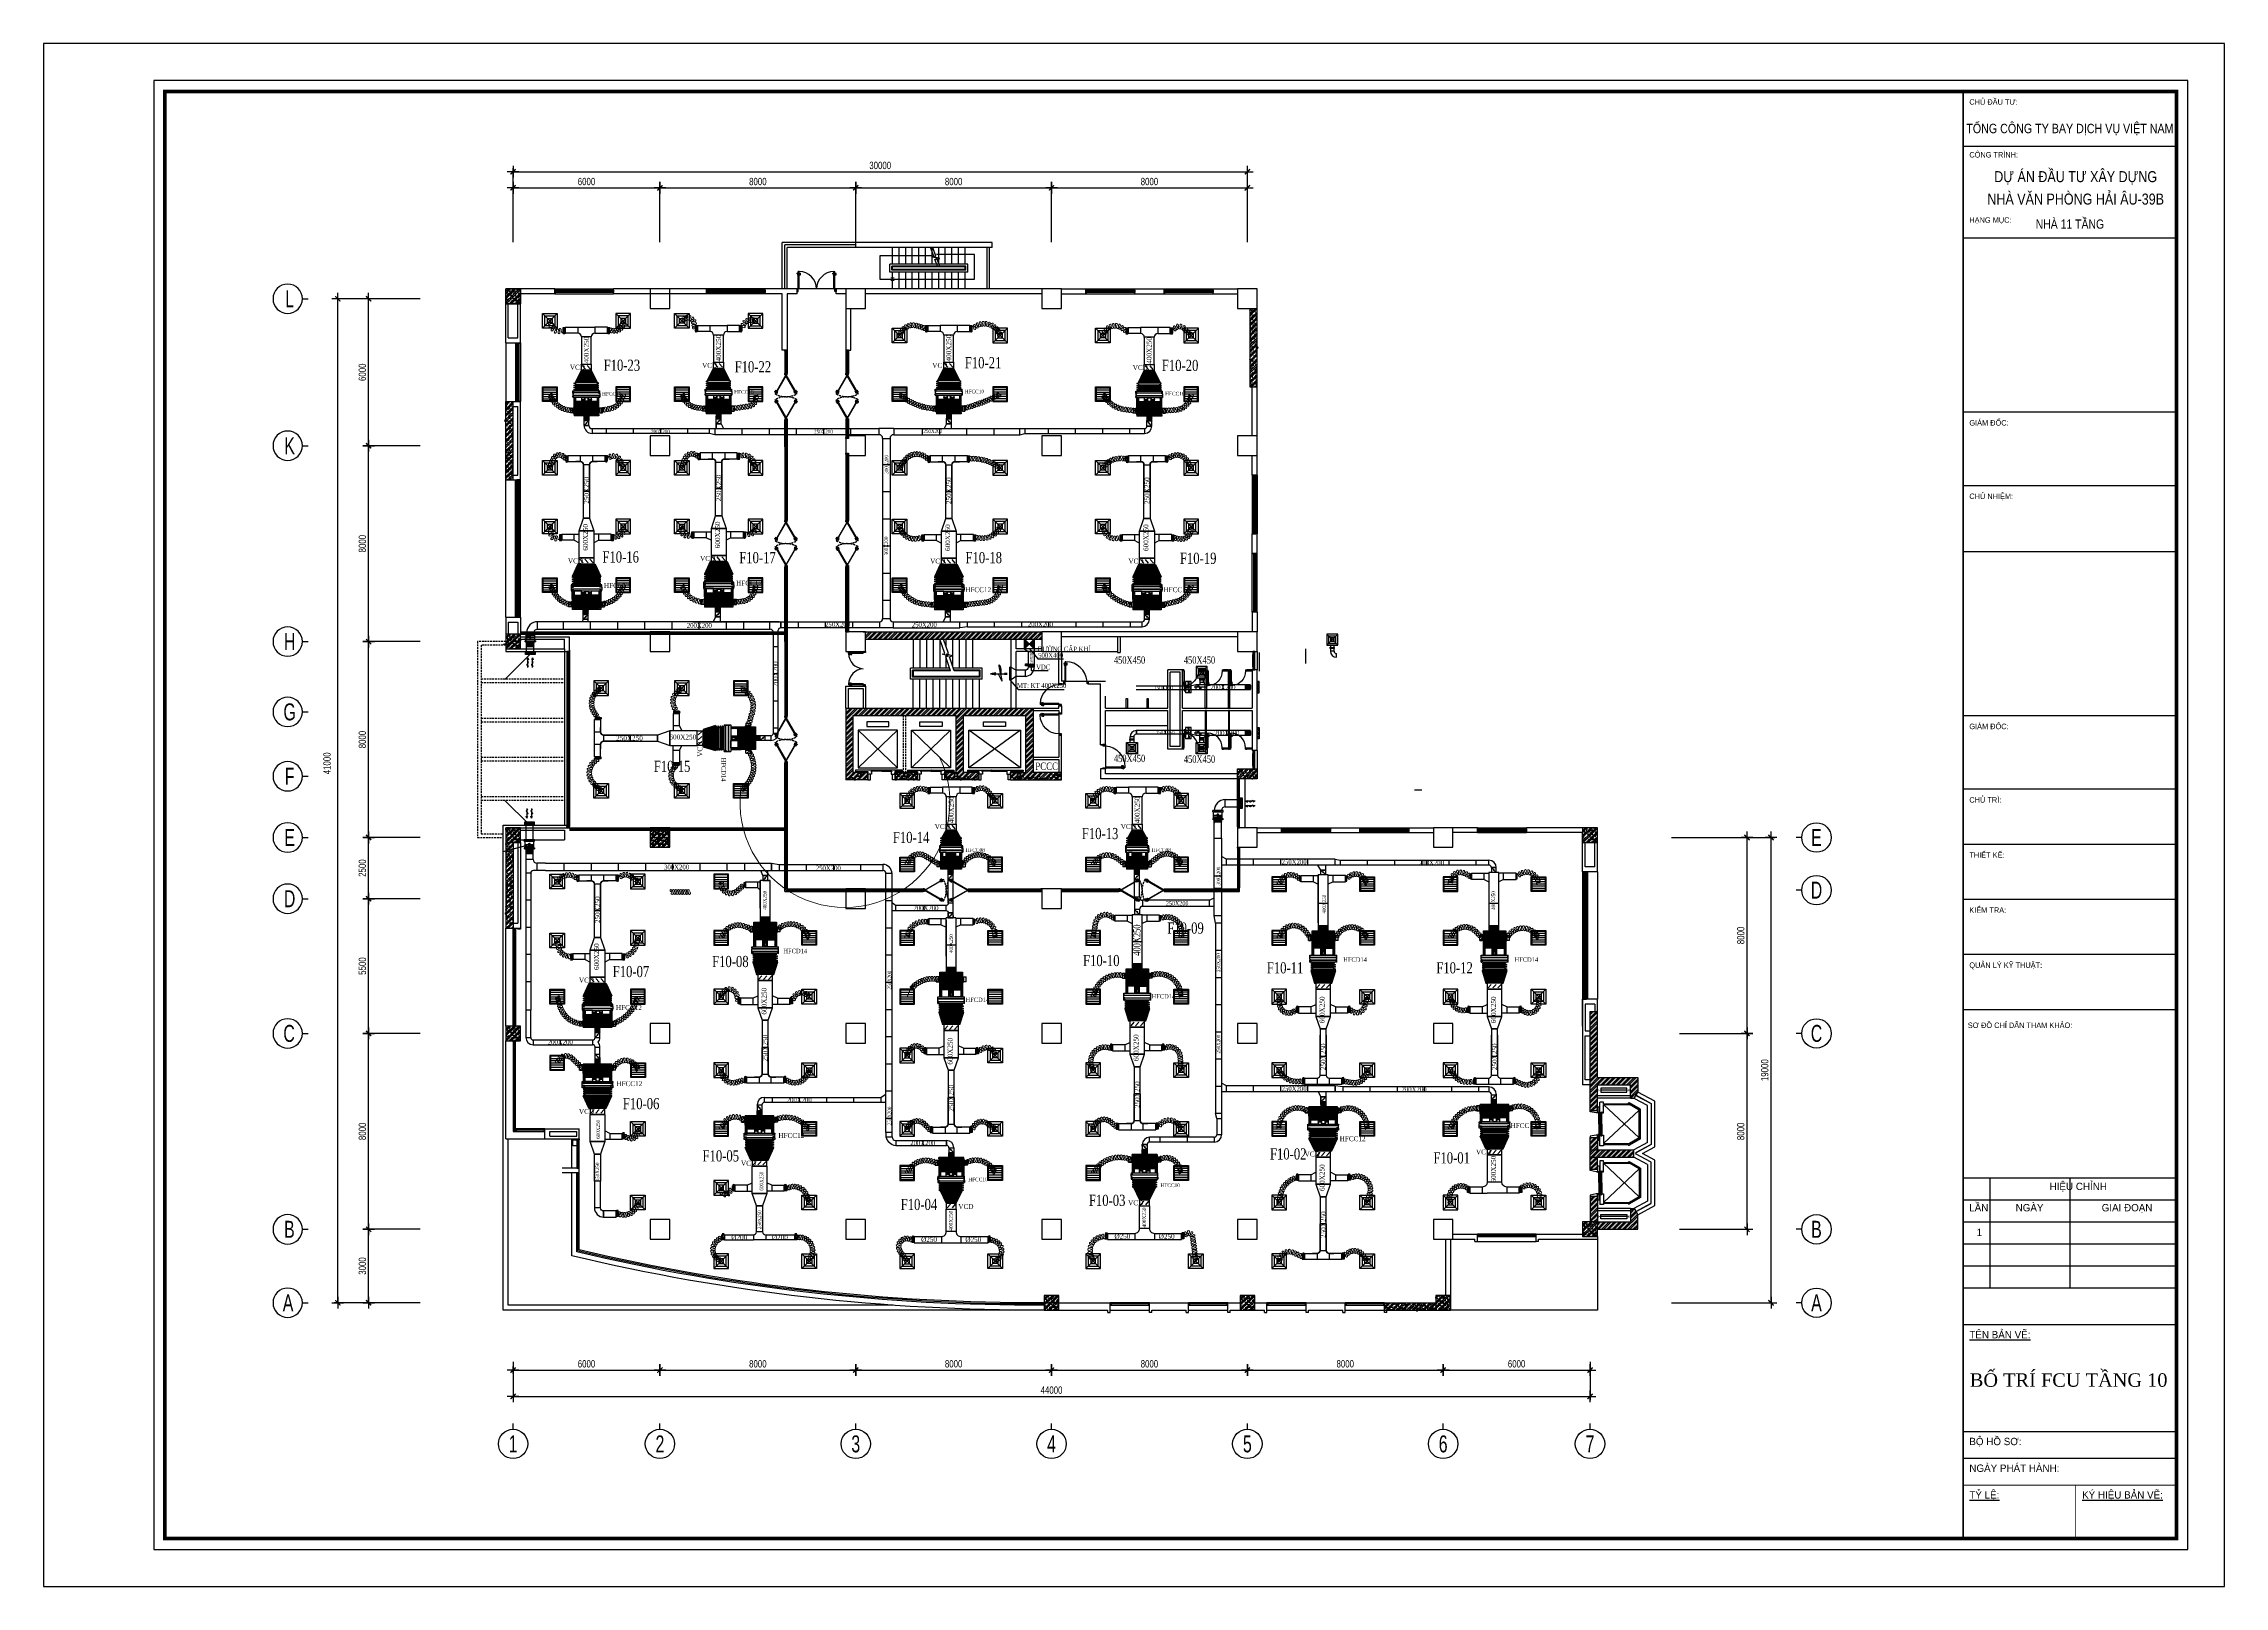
# Model space of a CAD drawing. Header units: metres. Extents: x 352651 to 1421851, y -87441 to -24441.
# Drawn here: x 1154551 to 1243651, y -87441 to -24441 of the extents above; entities that cross this region are included whole.
import ezdxf
from ezdxf.enums import TextEntityAlignment as Align

# ---------------------------------------------------------------- set-up
doc = ezdxf.new("R2010")
doc.units = ezdxf.units.M
doc.header["$LTSCALE"] = 300
doc.header["$MEASUREMENT"] = 0
doc.header["$PDMODE"] = 2
doc.linetypes.add('DASHED2', pattern=[0.375, 0.25, -0.125])
doc.layers.get('0').update_dxf_attribs({"linetype": 'CONTINUOUS'})
doc.layers.get('Defpoints').update_dxf_attribs({"linetype": 'CONTINUOUS'})
for name, color, linetype in [('0-TEXT', 7, 'CONTINUOUS'), ('0-THAY', 7, 'CONTINUOUS'), ('100', 2, 'CONTINUOUS'), ('bat noi mem', 4, 'CONTINUOUS'), ('CUA', 8, 'CONTINUOUS'), ('CUAGIO', 2, 'CONTINUOUS'), ('dien', 2, 'CONTINUOUS'), ('DIM', 1, 'CONTINUOUS'), ('HATCH', 145, 'CONTINUOUS'), ('KHUAT', 8, 'DASHED2'), ('KT', 1, 'CONTINUOUS'), ('NOITHAT', 145, 'CONTINUOUS'), ('TEXT', 4, 'CONTINUOUS'), ('THAY', 9, 'CONTINUOUS'), ('thiet bi', 11, 'CONTINUOUS'), ('TUONG', 7, 'CONTINUOUS'), ('vach', 6, 'CONTINUOUS')]:
    doc.layers.add(name, color=color, linetype=linetype)
doc.layers.add('noi mem', color=5, linetype='BATTING', lineweight=0)
doc.styles.add('chu thich', font='vntimeh.shx', dxfattribs={"width": 0.8})
doc.styles.add('CHUKICHTHUOC', font='vnshx.shx', dxfattribs={"width": 0.8, "height": 300, "bigfont": '@extfont2.shx'})
doc.styles.add('CHUTENTRUC', font='VnAvantH.TTF', dxfattribs={"width": 0.8})
doc.styles.add('PHU', font='vntimeh.shx', dxfattribs={"width": 0.8})
doc.styles.add('ROMANS', font='romans.shx', dxfattribs={"width": 0.75, "bigfont": 'romancvn.shx'})
doc.styles.add('VnAvntH', font='VnAvantH.TTF', dxfattribs={"width": 0.85})
doc.styles.add('VNCC-RMD', font='vntimeh.shx', dxfattribs={"width": 0.75, "height": 300, "bigfont": 'vns.shx'})
doc.linetypes.add('BATTING', pattern='A,0.0001,-0.1,[134,ltypeshp.shx,S=0.1,R=0,X=-0.1,Y=0],-0.2,[134,ltypeshp.shx,S=0.1,R=180,X=0.1,Y=0],-0.1', length=0.4001)
doc.dimstyles.new('150', dxfattribs={"dimscale": 150, "dimtxt": 2, "dimasz": 0.1, "dimexe": 1, "dimexo": 0, "dimgap": 0.7, "dimtad": 1, "dimdec": 0, "dimzin": 0, "dimdsep": 46, "dimtxsty": 'CHUKICHTHUOC', "dimblk": 'ARR', "dimcen": 0, "dimdle": 1, "dimclrd": 3, "dimclre": 3, "dimclrt": 3, "dimadec": 0, "dimazin": 0, "dimtfac": 1, "dimtdec": 0, "dimtix": 1, "dimtmove": 2, "dimatfit": 3, "dimldrblk": 'ARR', "dimfxl": 1, "dimtolj": 1, "dimtzin": 0, "dimarcsym": 0})
pattern_1 = [(45, (715499.62, -347750.56), (-106.066017, 106.066017), []), (45, (715570.34, -347750.56), (-106.066017, 106.066017), [])]
pattern_2 = [(50, (715499.62, -347750.56), (215.178055, -18.82564), [22.5, -247.5]), (355, (715499.62, -347750.56), (-41.6254, 225.65764), [18, -198]), (100.4514, (715517.56, -347752.12), (173.552815, 206.83186), [19.12206, -210.34263]), (46.1842, (715499.62, -347690.56), (320.17231, -49.6557), [33.75, -371.25]), (96.6356, (715526.3, -347694.7), (280.39881, 292.23536), [28.68309, -315.5139]), (351.1842, (715499.62, -347690.56), (280.39858, 292.23558), [27, -297]), (21, (715529.62, -347705.56), (179.072116, -120.785667), [22.5, -247.5]), (326, (715529.62, -347705.56), (72.9946, 217.54501), [18, -198]), (71.4514, (715544.55, -347715.62), (252.06679, 96.75915), [19.12206, -210.34263]), (37.5, (715499.624, -347750.556), (3.647957, 99.868156), [0, -195.6, 0, -201, 0, -198.75]), (7.5, (715499.62, -347750.56), (78.920861, 118.323514), [0, -114.6, 0, -191.1, 0, -75.75]), (327.5, (715432.724, -347750.556), (160.146731, -6.766462), [0, -75, 0, -234, 0, -310.5]), (317.5, (715402.72, -347750.56), (174.95585, 30.031495), [0, -97.5, 0, -155.4, 0, -220.5])]
pattern_3 = [(45, (715499.62, -347750.56), (-106.066017, 106.066017), []), (45, (715570.34, -347750.56), (-106.066017, 106.066017), [])]
pattern_4 = [(50, (432091.95, -347750.56), (215.178055, -18.82564), [22.5, -247.5]), (355, (432091.95, -347750.56), (-41.6254, 225.65764), [18, -198]), (100.4514, (432109.88, -347752.12), (173.552815, 206.831863), [19.122057, -210.342634]), (46.1842, (432091.95, -347690.56), (320.172315, -49.655704), [33.75, -371.25]), (96.6356, (432118.63, -347694.7), (280.39881, 292.23536), [28.68309, -315.5139]), (351.1842, (432091.95, -347690.56), (280.39858, 292.23558), [27, -297]), (21, (432121.95, -347705.56), (179.072116, -120.785667), [22.5, -247.5]), (326, (432121.95, -347705.56), (72.9946, 217.545014), [18, -198]), (71.4514, (432136.87, -347715.62), (252.06679, 96.75915), [19.122057, -210.342634]), (37.5, (432091.95, -347750.556), (3.6479566, 99.868156), [0, -195.6, 0, -201, 0, -198.75]), (7.5, (432091.95, -347750.56), (78.920861, 118.323514), [0, -114.6, 0, -191.1, 0, -75.75]), (327.5, (432025.05, -347750.556), (160.146731, -6.7664615), [0, -75, 0, -234, 0, -310.5]), (317.5, (431995.05, -347750.56), (174.95585, 30.031495), [0, -97.5, 0, -155.4, 0, -220.5])]
pattern_5 = [(45, (432091.95, -347750.56), (-106.066017, 106.066017), []), (45, (432162.66, -347750.56), (-106.066017, 106.066017), [])]
pattern_6 = [(0, (730345.674, -331490.506), (6.25, 12.5), [0, -12.5])]
pattern_7 = [(0, (715545.674, -331479.181), (6.25, 12.5), [0, -12.5])]
pattern_8 = [(0, (720945.674, -331379.217), (6.25, 12.5), [0, -12.5])]
pattern_9 = [(0, (738445.674, -331490.506), (6.25, 12.5), [0, -12.5])]
pattern_10 = [(45, (356591.88, -88621.382), (-17.6776695, 17.6776695), [])]
pattern_11 = [(90, (1239454.174, -608471.175), (12.5, 6.25), [0, -12.5])]
pattern_12 = [(180, (1769500.941, -4848.227), (-6.25, 12.5), [0, -12.5])]
pattern_13 = [(180, (1762500.941, -4848.227), (-6.25, 12.5), [0, -12.5])]
pattern_14 = [(180, (1754900.981, -6395.555), (-6.25, 12.5), [0, -12.5])]
pattern_15 = [(180, (1747300.941, -6539.427), (-6.25, 12.5), [0, -12.5])]
pattern_16 = [(180, (1739700.941, -4495.648), (-6.25, 12.5), [0, -12.5])]
pattern_17 = [(0, (361578.699, -113850.794), (6.25, 12.5), [0, -12.5])]
pattern_18 = [(0, (369178.832, -113850.794), (6.25, 12.5), [0, -12.5])]
pattern_19 = [(0, (722615.555, 215751.666), (6.25, -12.5), [0, -12.5])]
pattern_20 = [(0, (745646.002, 216126.754), (6.25, -12.5), [0, -12.5])]
pattern_21 = [(0, (752645.674, 216212.526), (6.25, -12.5), [0, -12.5])]
pattern_22 = [(0, (715995.589, 217866.523), (6.25, -12.5), [0, -12.5])]
pattern_23 = [(0, (715995.589, -348603.133), (6.25, 12.5), [0, -12.5])]

# ---------------------------------------------------------------- blocks, each defined once
blk = doc.blocks.new('ARR')
at = {"color": 1}
for p, q in [((-16, 0), (16, 0)), ((0, -16), (0, 16))]:
    blk.add_line(p, q, dxfattribs=at)
at = {"color": 3, "const_width": 3.6}
blk.add_lwpolyline([(-7.1, -7.1), (7.1, 7.1)], dxfattribs=at)
blk = doc.blocks.new('*D118')
at = {"layer": 'Defpoints', "color": 0, "transparency": 16777216}
for p in [(1167829, -72860), (1169930, -72860), (1169930, -75860)]:
    blk.add_point(p, dxfattribs=at)
at = {"layer": 'DIM', "color": 3, "lineweight": -2, "transparency": 16777216}
for p, q in [((1169930, -72860), (1167679, -72860)), ((1167829, -75845), (1167829, -72875)), ((1169930, -75860), (1167679, -75860))]:
    blk.add_line(p, q, dxfattribs=at)
at = {"layer": 'DIM', "color": 3, "lineweight": -2, "transparency": 16777216, "xscale": 15, "yscale": 15, "zscale": 15}
for p, rotation in [((1167829, -72860), 90), ((1167829, -75860), 270)]:
    blk.add_blockref('ARR', p, dxfattribs=dict(at, rotation=rotation))
at = {"layer": 'DIM', "color": 3, "transparency": 16777216, "insert": (1167574, -74360), "char_height": 300, "attachment_point": 5, "rotation": 90, "style": 'CHUKICHTHUOC'}
blk.add_mtext('\\A1;3000', dxfattribs=at)
blk = doc.blocks.new('*D119')
at = {"layer": 'Defpoints', "color": 0, "transparency": 16777216}
for p in [(1167829, -64860), (1169930, -64860), (1169930, -72860)]:
    blk.add_point(p, dxfattribs=at)
at = {"layer": 'DIM', "color": 3, "lineweight": -2, "transparency": 16777216}
for p, q in [((1169930, -64860), (1167679, -64860)), ((1167829, -72845), (1167829, -64875)), ((1169930, -72860), (1167679, -72860))]:
    blk.add_line(p, q, dxfattribs=at)
at = {"layer": 'DIM', "color": 3, "lineweight": -2, "transparency": 16777216, "xscale": 15, "yscale": 15, "zscale": 15}
for p, rotation in [((1167829, -64860), 90), ((1167829, -72860), 270)]:
    blk.add_blockref('ARR', p, dxfattribs=dict(at, rotation=rotation))
at = {"layer": 'DIM', "color": 3, "transparency": 16777216, "insert": (1167574, -68860), "char_height": 300, "attachment_point": 5, "rotation": 90, "style": 'CHUKICHTHUOC'}
blk.add_mtext('\\A1;8000', dxfattribs=at)
blk = doc.blocks.new('*D120')
at = {"layer": 'Defpoints', "color": 0, "transparency": 16777216}
for p in [(1167829, -34860), (1169930, -34860), (1169930, -40860)]:
    blk.add_point(p, dxfattribs=at)
at = {"layer": 'DIM', "color": 3, "lineweight": -2, "transparency": 16777216}
for p, q in [((1169930, -34860), (1167679, -34860)), ((1167829, -40845), (1167829, -34875)), ((1169930, -40860), (1167679, -40860))]:
    blk.add_line(p, q, dxfattribs=at)
at = {"layer": 'DIM', "color": 3, "lineweight": -2, "transparency": 16777216, "xscale": 15, "yscale": 15, "zscale": 15}
for p, rotation in [((1167829, -34860), 90), ((1167829, -40860), 270)]:
    blk.add_blockref('ARR', p, dxfattribs=dict(at, rotation=rotation))
at = {"layer": 'DIM', "color": 3, "transparency": 16777216, "insert": (1167574, -37860), "char_height": 300, "attachment_point": 5, "rotation": 90, "style": 'CHUKICHTHUOC'}
blk.add_mtext('\\A1;6000', dxfattribs=at)
blk = doc.blocks.new('*D121')
at = {"layer": 'Defpoints', "color": 0, "transparency": 16777216}
for p in [(1166570, -34860), (1169930, -34860), (1169930, -75860)]:
    blk.add_point(p, dxfattribs=at)
at = {"layer": 'DIM', "color": 3, "lineweight": -2, "transparency": 16777216}
for p, q in [((1169930, -34860), (1166420, -34860)), ((1166570, -75845), (1166570, -34875)), ((1169930, -75860), (1166420, -75860))]:
    blk.add_line(p, q, dxfattribs=at)
at = {"layer": 'DIM', "color": 3, "lineweight": -2, "transparency": 16777216, "xscale": 15, "yscale": 15, "zscale": 15}
for p, rotation in [((1166570, -34860), 90), ((1166570, -75860), 270)]:
    blk.add_blockref('ARR', p, dxfattribs=dict(at, rotation=rotation))
at = {"layer": 'DIM', "color": 3, "transparency": 16777216, "insert": (1166132, -53832), "char_height": 300, "attachment_point": 5, "rotation": 90, "style": 'CHUKICHTHUOC'}
blk.add_mtext('\\A1;41000', dxfattribs=at)
blk = doc.blocks.new('*D122')
at = {"layer": 'Defpoints', "color": 0, "transparency": 16777216}
for p in [(1179732, -78749), (1187732, -78609), (1187732, -78749)]:
    blk.add_point(p, dxfattribs=at)
at = {"layer": 'DIM', "color": 3, "lineweight": -2, "transparency": 16777216}
for p, q in [((1179732, -78749), (1179732, -78459)), ((1179747, -78609), (1187717, -78609)), ((1187732, -78749), (1187732, -78459))]:
    blk.add_line(p, q, dxfattribs=at)
at = {"layer": 'DIM', "color": 3, "lineweight": -2, "transparency": 16777216, "xscale": 15, "yscale": 15, "zscale": 15, "rotation": 180}
blk.add_blockref('ARR', (1179732, -78609), dxfattribs=at)
at = {"layer": 'DIM', "color": 3, "lineweight": -2, "transparency": 16777216, "xscale": 15, "yscale": 15, "zscale": 15}
blk.add_blockref('ARR', (1187732, -78609), dxfattribs=at)
at = {"layer": 'DIM', "color": 3, "transparency": 16777216, "insert": (1183732, -78354), "char_height": 300, "attachment_point": 5, "style": 'CHUKICHTHUOC'}
blk.add_mtext('\\A1;8000', dxfattribs=at)
blk = doc.blocks.new('*D123')
at = {"layer": 'Defpoints', "color": 0, "transparency": 16777216}
for p in [(1187732, -78749), (1195732, -78609), (1195732, -78749)]:
    blk.add_point(p, dxfattribs=at)
at = {"layer": 'DIM', "color": 3, "lineweight": -2, "transparency": 16777216}
for p, q in [((1187732, -78749), (1187732, -78459)), ((1187747, -78609), (1195717, -78609)), ((1195732, -78749), (1195732, -78459))]:
    blk.add_line(p, q, dxfattribs=at)
at = {"layer": 'DIM', "color": 3, "lineweight": -2, "transparency": 16777216, "xscale": 15, "yscale": 15, "zscale": 15, "rotation": 180}
blk.add_blockref('ARR', (1187732, -78609), dxfattribs=at)
at = {"layer": 'DIM', "color": 3, "lineweight": -2, "transparency": 16777216, "xscale": 15, "yscale": 15, "zscale": 15}
blk.add_blockref('ARR', (1195732, -78609), dxfattribs=at)
at = {"layer": 'DIM', "color": 3, "transparency": 16777216, "insert": (1191732, -78354), "char_height": 300, "attachment_point": 5, "style": 'CHUKICHTHUOC'}
blk.add_mtext('\\A1;8000', dxfattribs=at)
blk = doc.blocks.new('*D124')
at = {"layer": 'Defpoints', "color": 0, "transparency": 16777216}
for p in [(1195732, -78749), (1203732, -78609), (1203732, -78749)]:
    blk.add_point(p, dxfattribs=at)
at = {"layer": 'DIM', "color": 3, "lineweight": -2, "transparency": 16777216}
for p, q in [((1195732, -78749), (1195732, -78459)), ((1195747, -78609), (1203717, -78609)), ((1203732, -78749), (1203732, -78459))]:
    blk.add_line(p, q, dxfattribs=at)
at = {"layer": 'DIM', "color": 3, "lineweight": -2, "transparency": 16777216, "xscale": 15, "yscale": 15, "zscale": 15, "rotation": 180}
blk.add_blockref('ARR', (1195732, -78609), dxfattribs=at)
at = {"layer": 'DIM', "color": 3, "lineweight": -2, "transparency": 16777216, "xscale": 15, "yscale": 15, "zscale": 15}
blk.add_blockref('ARR', (1203732, -78609), dxfattribs=at)
at = {"layer": 'DIM', "color": 3, "transparency": 16777216, "insert": (1199732, -78354), "char_height": 300, "attachment_point": 5, "style": 'CHUKICHTHUOC'}
blk.add_mtext('\\A1;8000', dxfattribs=at)
blk = doc.blocks.new('*D125')
at = {"layer": 'Defpoints', "color": 0, "transparency": 16777216}
for p in [(1203732, -78749), (1211732, -78609), (1211732, -78749)]:
    blk.add_point(p, dxfattribs=at)
at = {"layer": 'DIM', "color": 3, "lineweight": -2, "transparency": 16777216}
for p, q in [((1203732, -78749), (1203732, -78459)), ((1203747, -78609), (1211717, -78609)), ((1211732, -78749), (1211732, -78459))]:
    blk.add_line(p, q, dxfattribs=at)
at = {"layer": 'DIM', "color": 3, "lineweight": -2, "transparency": 16777216, "xscale": 15, "yscale": 15, "zscale": 15, "rotation": 180}
blk.add_blockref('ARR', (1203732, -78609), dxfattribs=at)
at = {"layer": 'DIM', "color": 3, "lineweight": -2, "transparency": 16777216, "xscale": 15, "yscale": 15, "zscale": 15}
blk.add_blockref('ARR', (1211732, -78609), dxfattribs=at)
at = {"layer": 'DIM', "color": 3, "transparency": 16777216, "insert": (1207732, -78354), "char_height": 300, "attachment_point": 5, "style": 'CHUKICHTHUOC'}
blk.add_mtext('\\A1;8000', dxfattribs=at)
blk = doc.blocks.new('*D126')
at = {"layer": 'Defpoints', "color": 0, "transparency": 16777216}
for p in [(1211732, -78749), (1217732, -78609), (1217732, -78749)]:
    blk.add_point(p, dxfattribs=at)
at = {"layer": 'DIM', "color": 3, "lineweight": -2, "transparency": 16777216}
for p, q in [((1211732, -78749), (1211732, -78459)), ((1211747, -78609), (1217717, -78609)), ((1217732, -78749), (1217732, -78459))]:
    blk.add_line(p, q, dxfattribs=at)
at = {"layer": 'DIM', "color": 3, "lineweight": -2, "transparency": 16777216, "xscale": 15, "yscale": 15, "zscale": 15, "rotation": 180}
blk.add_blockref('ARR', (1211732, -78609), dxfattribs=at)
at = {"layer": 'DIM', "color": 3, "lineweight": -2, "transparency": 16777216, "xscale": 15, "yscale": 15, "zscale": 15}
blk.add_blockref('ARR', (1217732, -78609), dxfattribs=at)
at = {"layer": 'DIM', "color": 3, "transparency": 16777216, "insert": (1214732, -78354), "char_height": 300, "attachment_point": 5, "style": 'CHUKICHTHUOC'}
blk.add_mtext('\\A1;6000', dxfattribs=at)
blk = doc.blocks.new('*D127')
at = {"layer": 'Defpoints', "color": 0, "transparency": 16777216}
for p in [(1173732, -78265), (1217732, -78265), (1217732, -79683)]:
    blk.add_point(p, dxfattribs=at)
at = {"layer": 'DIM', "color": 3, "lineweight": -2, "transparency": 16777216}
for p, q in [((1173732, -78265), (1173732, -79833)), ((1217732, -78265), (1217732, -79833)), ((1173747, -79683), (1217717, -79683))]:
    blk.add_line(p, q, dxfattribs=at)
at = {"layer": 'DIM', "color": 3, "lineweight": -2, "transparency": 16777216, "xscale": 15, "yscale": 15, "zscale": 15, "rotation": 180}
blk.add_blockref('ARR', (1173732, -79683), dxfattribs=at)
at = {"layer": 'DIM', "color": 3, "lineweight": -2, "transparency": 16777216, "xscale": 15, "yscale": 15, "zscale": 15}
blk.add_blockref('ARR', (1217732, -79683), dxfattribs=at)
at = {"layer": 'DIM', "color": 3, "transparency": 16777216, "insert": (1195732, -79428), "char_height": 300, "attachment_point": 5, "style": 'CHUKICHTHUOC'}
blk.add_mtext('\\A1;44000', dxfattribs=at)
blk = doc.blocks.new('*D128')
at = {"layer": 'Defpoints', "color": 0, "transparency": 16777216}
for p in [(1221389, -64860), (1224147, -64860), (1221389, -72860)]:
    blk.add_point(p, dxfattribs=at)
at = {"layer": 'DIM', "color": 3, "lineweight": -2, "transparency": 16777216}
for p, q in [((1221389, -64860), (1224297, -64860)), ((1224147, -72845), (1224147, -64875)), ((1221389, -72860), (1224297, -72860))]:
    blk.add_line(p, q, dxfattribs=at)
at = {"layer": 'DIM', "color": 3, "lineweight": -2, "transparency": 16777216, "xscale": 15, "yscale": 15, "zscale": 15}
for p, rotation in [((1224147, -64860), 90), ((1224147, -72860), 270)]:
    blk.add_blockref('ARR', p, dxfattribs=dict(at, rotation=rotation))
at = {"layer": 'DIM', "color": 3, "transparency": 16777216, "insert": (1223892, -68860), "char_height": 300, "attachment_point": 5, "rotation": 90, "style": 'CHUKICHTHUOC'}
blk.add_mtext('\\A1;8000', dxfattribs=at)
blk = doc.blocks.new('*D129')
at = {"layer": 'Defpoints', "color": 0, "transparency": 16777216}
for p in [(1221389, -56860), (1224147, -56860), (1221389, -64860)]:
    blk.add_point(p, dxfattribs=at)
at = {"layer": 'DIM', "color": 3, "lineweight": -2, "transparency": 16777216}
for p, q in [((1221389, -56860), (1224297, -56860)), ((1224147, -64845), (1224147, -56875)), ((1221389, -64860), (1224297, -64860))]:
    blk.add_line(p, q, dxfattribs=at)
at = {"layer": 'DIM', "color": 3, "lineweight": -2, "transparency": 16777216, "xscale": 15, "yscale": 15, "zscale": 15}
for p, rotation in [((1224147, -56860), 90), ((1224147, -64860), 270)]:
    blk.add_blockref('ARR', p, dxfattribs=dict(at, rotation=rotation))
at = {"layer": 'DIM', "color": 3, "transparency": 16777216, "insert": (1223892, -60860), "char_height": 300, "attachment_point": 5, "rotation": 90, "style": 'CHUKICHTHUOC'}
blk.add_mtext('\\A1;8000', dxfattribs=at)
blk = doc.blocks.new('*D130')
at = {"layer": 'Defpoints', "color": 0, "transparency": 16777216}
for p in [(1221061, -56860), (1225128, -56860), (1221061, -75860)]:
    blk.add_point(p, dxfattribs=at)
at = {"layer": 'DIM', "color": 3, "lineweight": -2, "transparency": 16777216}
for p, q in [((1221061, -56860), (1225278, -56860)), ((1225128, -75845), (1225128, -56875)), ((1221061, -75860), (1225278, -75860))]:
    blk.add_line(p, q, dxfattribs=at)
at = {"layer": 'DIM', "color": 3, "lineweight": -2, "transparency": 16777216, "xscale": 15, "yscale": 15, "zscale": 15}
for p, rotation in [((1225128, -56860), 90), ((1225128, -75860), 270)]:
    blk.add_blockref('ARR', p, dxfattribs=dict(at, rotation=rotation))
at = {"layer": 'DIM', "color": 3, "transparency": 16777216, "insert": (1224873, -66360), "char_height": 300, "attachment_point": 5, "rotation": 90, "style": 'CHUKICHTHUOC'}
blk.add_mtext('\\A1;19000', dxfattribs=at)
blk = doc.blocks.new('*D131')
at = {"layer": 'Defpoints', "color": 0, "transparency": 16777216}
for p in [(1173732, -78749), (1179732, -78609), (1179732, -78749)]:
    blk.add_point(p, dxfattribs=at)
at = {"layer": 'DIM', "color": 3, "lineweight": -2, "transparency": 16777216}
for p, q in [((1173732, -78749), (1173732, -78459)), ((1173747, -78609), (1179717, -78609)), ((1179732, -78749), (1179732, -78459))]:
    blk.add_line(p, q, dxfattribs=at)
at = {"layer": 'DIM', "color": 3, "lineweight": -2, "transparency": 16777216, "xscale": 15, "yscale": 15, "zscale": 15, "rotation": 180}
blk.add_blockref('ARR', (1173732, -78609), dxfattribs=at)
at = {"layer": 'DIM', "color": 3, "lineweight": -2, "transparency": 16777216, "xscale": 15, "yscale": 15, "zscale": 15}
blk.add_blockref('ARR', (1179732, -78609), dxfattribs=at)
at = {"layer": 'DIM', "color": 3, "transparency": 16777216, "insert": (1176732, -78354), "char_height": 300, "attachment_point": 5, "style": 'CHUKICHTHUOC'}
blk.add_mtext('\\A1;6000', dxfattribs=at)
blk = doc.blocks.new('*D132')
at = {"layer": 'Defpoints', "color": 0, "transparency": 16777216}
for p in [(1167829, -40860), (1169930, -40860), (1169930, -48860)]:
    blk.add_point(p, dxfattribs=at)
at = {"layer": 'DIM', "color": 3, "lineweight": -2, "transparency": 16777216}
for p, q in [((1169930, -40860), (1167679, -40860)), ((1167829, -48845), (1167829, -40875)), ((1169930, -48860), (1167679, -48860))]:
    blk.add_line(p, q, dxfattribs=at)
at = {"layer": 'DIM', "color": 3, "lineweight": -2, "transparency": 16777216, "xscale": 15, "yscale": 15, "zscale": 15}
for p, rotation in [((1167829, -40860), 90), ((1167829, -48860), 270)]:
    blk.add_blockref('ARR', p, dxfattribs=dict(at, rotation=rotation))
at = {"layer": 'DIM', "color": 3, "transparency": 16777216, "insert": (1167574, -44860), "char_height": 300, "attachment_point": 5, "rotation": 90, "style": 'CHUKICHTHUOC'}
blk.add_mtext('\\A1;8000', dxfattribs=at)
blk = doc.blocks.new('*D133')
at = {"layer": 'Defpoints', "color": 0, "transparency": 16777216}
for p in [(1167829, -48860), (1169680, -48860), (1169930, -56860)]:
    blk.add_point(p, dxfattribs=at)
at = {"layer": 'DIM', "color": 3, "lineweight": -2, "transparency": 16777216}
for p, q in [((1169680, -48860), (1167679, -48860)), ((1167829, -56845), (1167829, -48875)), ((1169930, -56860), (1167679, -56860))]:
    blk.add_line(p, q, dxfattribs=at)
at = {"layer": 'DIM', "color": 3, "lineweight": -2, "transparency": 16777216, "xscale": 15, "yscale": 15, "zscale": 15}
for p, rotation in [((1167829, -48860), 90), ((1167829, -56860), 270)]:
    blk.add_blockref('ARR', p, dxfattribs=dict(at, rotation=rotation))
at = {"layer": 'DIM', "color": 3, "transparency": 16777216, "insert": (1167574, -52860), "char_height": 300, "attachment_point": 5, "rotation": 90, "style": 'CHUKICHTHUOC'}
blk.add_mtext('\\A1;8000', dxfattribs=at)
blk = doc.blocks.new('*D134')
at = {"layer": 'Defpoints', "color": 0, "transparency": 16777216}
for p in [(1167829, -59360), (1169930, -59360), (1169930, -64860)]:
    blk.add_point(p, dxfattribs=at)
at = {"layer": 'DIM', "color": 3, "lineweight": -2, "transparency": 16777216}
for p, q in [((1169930, -59360), (1167679, -59360)), ((1167829, -64845), (1167829, -59375)), ((1169930, -64860), (1167679, -64860))]:
    blk.add_line(p, q, dxfattribs=at)
at = {"layer": 'DIM', "color": 3, "lineweight": -2, "transparency": 16777216, "xscale": 15, "yscale": 15, "zscale": 15}
for p, rotation in [((1167829, -59360), 90), ((1167829, -64860), 270)]:
    blk.add_blockref('ARR', p, dxfattribs=dict(at, rotation=rotation))
at = {"layer": 'DIM', "color": 3, "transparency": 16777216, "insert": (1167574, -62110), "char_height": 300, "attachment_point": 5, "rotation": 90, "style": 'CHUKICHTHUOC'}
blk.add_mtext('\\A1;5500', dxfattribs=at)
blk = doc.blocks.new('*D135')
at = {"layer": 'Defpoints', "color": 0, "transparency": 16777216}
for p in [(1167829, -56860), (1169930, -56860), (1169930, -59360)]:
    blk.add_point(p, dxfattribs=at)
at = {"layer": 'DIM', "color": 3, "lineweight": -2, "transparency": 16777216}
for p, q in [((1169930, -56860), (1167679, -56860)), ((1167829, -59345), (1167829, -56875)), ((1169930, -59360), (1167679, -59360))]:
    blk.add_line(p, q, dxfattribs=at)
at = {"layer": 'DIM', "color": 3, "lineweight": -2, "transparency": 16777216, "xscale": 15, "yscale": 15, "zscale": 15}
for p, rotation in [((1167829, -56860), 90), ((1167829, -59360), 270)]:
    blk.add_blockref('ARR', p, dxfattribs=dict(at, rotation=rotation))
at = {"layer": 'DIM', "color": 3, "transparency": 16777216, "insert": (1167574, -58110), "char_height": 300, "attachment_point": 5, "rotation": 90, "style": 'CHUKICHTHUOC'}
blk.add_mtext('\\A1;2500', dxfattribs=at)
blk = doc.blocks.new('c1800')
at = {"layer": 'CUA', "ltscale": 0.2}
for p, q in [((47, 635), (-2, 635)), ((50, 0), (0, -100)), ((50, -100), (0, 0)), ((16, 619), (16, 570)), ((16, 570), (28, 570)), ((22, 661), (22, 607)), ((28, 619), (28, 570)), ((50, 0), (50, 710)), ((90, 710), (50, 710)), ((50, -100), (50, 0)), ((90, 0), (50, 0)), ((90, 0), (90, 710)), ((93, 635), (142, 635)), ((112, 619), (112, 570)), ((124, 570), (112, 570)), ((118, 661), (118, 607)), ((124, 619), (124, 570)), ((1507, 635), (1458, 635)), ((1476, 619), (1476, 570)), ((1476, 570), (1488, 570)), ((1482, 661), (1482, 607)), ((1488, 619), (1488, 570)), ((1510, 0), (1510, 710)), ((1510, 710), (1550, 710)), ((1510, 0), (1550, 0)), ((1550, 0), (1550, 710)), ((1550, -100), (1550, 0)), ((1550, -100), (1600, 0)), ((1550, 0), (1600, -100)), ((1553, 635), (1602, 635)), ((1572, 619), (1572, 570)), ((1584, 570), (1572, 570)), ((1578, 661), (1578, 607)), ((1584, 619), (1584, 570)), ((50, -100), (50, -100)), ((1550, -100), (1550, -100))]:
    blk.add_line(p, q, dxfattribs=at)
for points in [[(50, 0), (0, 0), (0, -100), (50, -100)], [(1550, 0), (1600, 0), (1600, -100), (1550, -100)]]:
    blk.add_lwpolyline(points, close=True, dxfattribs=at)
for centre in [(22, 635), (118, 635), (1482, 635), (1578, 635)]:
    blk.add_circle(centre, 17.3, dxfattribs=at)
for centre, start, end in [((90, 0), 0, 90), ((1510, 0), 90, 180)]:
    blk.add_arc(centre, 710, start, end, dxfattribs=at)
blk = doc.blocks.new('*D136')
at = {"layer": 'Defpoints', "color": 0, "transparency": 16777216}
for p in [(1179732, -30329), (1173732, -32544), (1179732, -32544)]:
    blk.add_point(p, dxfattribs=at)
at = {"layer": 'DIM', "color": 3, "lineweight": -2, "transparency": 16777216}
for p, q in [((1173732, -32544), (1173732, -30179)), ((1179732, -32544), (1179732, -30179)), ((1173747, -30329), (1179717, -30329))]:
    blk.add_line(p, q, dxfattribs=at)
at = {"layer": 'DIM', "color": 3, "lineweight": -2, "transparency": 16777216, "xscale": 15, "yscale": 15, "zscale": 15, "rotation": 180}
blk.add_blockref('ARR', (1173732, -30329), dxfattribs=at)
at = {"layer": 'DIM', "color": 3, "lineweight": -2, "transparency": 16777216, "xscale": 15, "yscale": 15, "zscale": 15}
blk.add_blockref('ARR', (1179732, -30329), dxfattribs=at)
at = {"layer": 'DIM', "color": 3, "transparency": 16777216, "insert": (1176732, -30074), "char_height": 300, "attachment_point": 5, "style": 'CHUKICHTHUOC'}
blk.add_mtext('\\A1;6000', dxfattribs=at)
blk = doc.blocks.new('*D137')
at = {"layer": 'Defpoints', "color": 0, "transparency": 16777216}
for p in [(1187732, -30329), (1179732, -32544), (1187732, -32544)]:
    blk.add_point(p, dxfattribs=at)
at = {"layer": 'DIM', "color": 3, "lineweight": -2, "transparency": 16777216}
for p, q in [((1179732, -32544), (1179732, -30179)), ((1187732, -32544), (1187732, -30179)), ((1179747, -30329), (1187717, -30329))]:
    blk.add_line(p, q, dxfattribs=at)
at = {"layer": 'DIM', "color": 3, "lineweight": -2, "transparency": 16777216, "xscale": 15, "yscale": 15, "zscale": 15, "rotation": 180}
blk.add_blockref('ARR', (1179732, -30329), dxfattribs=at)
at = {"layer": 'DIM', "color": 3, "lineweight": -2, "transparency": 16777216, "xscale": 15, "yscale": 15, "zscale": 15}
blk.add_blockref('ARR', (1187732, -30329), dxfattribs=at)
at = {"layer": 'DIM', "color": 3, "transparency": 16777216, "insert": (1183732, -30074), "char_height": 300, "attachment_point": 5, "style": 'CHUKICHTHUOC'}
blk.add_mtext('\\A1;8000', dxfattribs=at)
blk = doc.blocks.new('*D138')
at = {"layer": 'Defpoints', "color": 0, "transparency": 16777216}
for p in [(1195732, -30329), (1187732, -32544), (1195732, -32544)]:
    blk.add_point(p, dxfattribs=at)
at = {"layer": 'DIM', "color": 3, "lineweight": -2, "transparency": 16777216}
for p, q in [((1187732, -32544), (1187732, -30179)), ((1195732, -32544), (1195732, -30179)), ((1187747, -30329), (1195717, -30329))]:
    blk.add_line(p, q, dxfattribs=at)
at = {"layer": 'DIM', "color": 3, "lineweight": -2, "transparency": 16777216, "xscale": 15, "yscale": 15, "zscale": 15, "rotation": 180}
blk.add_blockref('ARR', (1187732, -30329), dxfattribs=at)
at = {"layer": 'DIM', "color": 3, "lineweight": -2, "transparency": 16777216, "xscale": 15, "yscale": 15, "zscale": 15}
blk.add_blockref('ARR', (1195732, -30329), dxfattribs=at)
at = {"layer": 'DIM', "color": 3, "transparency": 16777216, "insert": (1191732, -30074), "char_height": 300, "attachment_point": 5, "style": 'CHUKICHTHUOC'}
blk.add_mtext('\\A1;8000', dxfattribs=at)
blk = doc.blocks.new('*D139')
at = {"layer": 'Defpoints', "color": 0, "transparency": 16777216}
for p in [(1203732, -30329), (1195732, -32544), (1203732, -32544)]:
    blk.add_point(p, dxfattribs=at)
at = {"layer": 'DIM', "color": 3, "lineweight": -2, "transparency": 16777216}
for p, q in [((1195732, -32544), (1195732, -30179)), ((1203732, -32544), (1203732, -30179)), ((1195747, -30329), (1203717, -30329))]:
    blk.add_line(p, q, dxfattribs=at)
at = {"layer": 'DIM', "color": 3, "lineweight": -2, "transparency": 16777216, "xscale": 15, "yscale": 15, "zscale": 15, "rotation": 180}
blk.add_blockref('ARR', (1195732, -30329), dxfattribs=at)
at = {"layer": 'DIM', "color": 3, "lineweight": -2, "transparency": 16777216, "xscale": 15, "yscale": 15, "zscale": 15}
blk.add_blockref('ARR', (1203732, -30329), dxfattribs=at)
at = {"layer": 'DIM', "color": 3, "transparency": 16777216, "insert": (1199732, -30074), "char_height": 300, "attachment_point": 5, "style": 'CHUKICHTHUOC'}
blk.add_mtext('\\A1;8000', dxfattribs=at)
blk = doc.blocks.new('*D140')
at = {"layer": 'Defpoints', "color": 0, "transparency": 16777216}
for p in [(1203732, -29671), (1173732, -32544), (1203732, -32544)]:
    blk.add_point(p, dxfattribs=at)
at = {"layer": 'DIM', "color": 3, "lineweight": -2, "transparency": 16777216}
for p, q in [((1173732, -32544), (1173732, -29521)), ((1173747, -29671), (1203717, -29671)), ((1203732, -32544), (1203732, -29521))]:
    blk.add_line(p, q, dxfattribs=at)
at = {"layer": 'DIM', "color": 3, "lineweight": -2, "transparency": 16777216, "xscale": 15, "yscale": 15, "zscale": 15, "rotation": 180}
blk.add_blockref('ARR', (1173732, -29671), dxfattribs=at)
at = {"layer": 'DIM', "color": 3, "lineweight": -2, "transparency": 16777216, "xscale": 15, "yscale": 15, "zscale": 15}
blk.add_blockref('ARR', (1203732, -29671), dxfattribs=at)
at = {"layer": 'DIM', "color": 3, "transparency": 16777216, "insert": (1188732, -29416), "char_height": 300, "attachment_point": 5, "style": 'CHUKICHTHUOC'}
blk.add_mtext('\\A1;30000', dxfattribs=at)
blk = doc.blocks.new('A$C1C310622')
at = {"layer": 'CUA', "ltscale": 0.2}
for p, q in [((-167.75, -342.85), (-168.25, -343.35)), ((-167.75, -343.35), (-168.25, -342.85)), ((-167.75, -342.85), (-168.25, -342.85)), ((-168.25, -343.35), (-168.25, -342.85)), ((-167.75, -343.35), (-168.25, -343.35)), ((-167.75, -342.85), (-167.75, -343.35)), ((-167.75, -342.85), (-167.75, -343.35)), ((-167.75, -342.85), (-167.75, -342.85)), ((-161.95, -343.35), (-161.95, -349.35)), ((-161.95, -343.35), (-161.75, -343.35)), ((-161.75, -342.85), (-161.75, -343.35)), ((-161.75, -342.85), (-161.75, -342.85)), ((-161.75, -342.85), (-161.25, -342.85)), ((-161.75, -342.85), (-161.75, -343.35)), ((-161.75, -343.35), (-161.25, -342.85)), ((-161.75, -342.85), (-161.25, -343.35)), ((-161.75, -343.35), (-161.75, -349.35)), ((-161.75, -343.35), (-161.25, -343.35)), ((-161.25, -343.35), (-161.25, -342.85)), ((-161.99, -348.6), (-162.48, -348.6)), ((-162.29, -348.44), (-162.29, -347.94)), ((-162.29, -347.94), (-162.17, -347.94)), ((-162.23, -348.86), (-162.23, -348.31)), ((-162.17, -348.44), (-162.17, -347.94)), ((-161.95, -349.35), (-161.75, -349.35)), ((-161.75, -348.6), (-161.26, -348.6)), ((-161.56, -348.44), (-161.56, -347.94)), ((-161.44, -347.94), (-161.56, -347.94)), ((-161.5, -348.86), (-161.5, -348.31)), ((-161.44, -348.44), (-161.44, -347.94))]:
    blk.add_line(p, q, dxfattribs=at)
for centre in [(-162.23, -348.6), (-161.5, -348.6)]:
    blk.add_circle(centre, 0.173, dxfattribs=at)
at = {"layer": 'CUA', "linetype": 'Continuous'}
blk.add_arc((-161.75, -343.35), 6, 180, 268.23678, dxfattribs=at)
blk = doc.blocks.new('c1000')
at = {"layer": 'CUA', "ltscale": 0.2}
for p, q in [((50, 100), (50, 900)), ((90, 900), (50, 900)), ((90, 100), (90, 900)), ((47, 825), (-2, 825)), ((50, 100), (0, 0)), ((50, 0), (0, 100)), ((16, 809), (16, 760)), ((16, 760), (28, 760)), ((22, 851), (22, 797)), ((28, 809), (28, 760)), ((50, 0), (50, 100)), ((90, 100), (50, 100)), ((50, 0), (50, 0)), ((93, 825), (142, 825)), ((112, 809), (112, 760)), ((124, 760), (112, 760)), ((118, 851), (118, 797)), ((124, 809), (124, 760)), ((950, 0), (950, 100)), ((950, 0), (1000, 100)), ((950, 100), (1000, 0)), ((950, 0), (950, 0))]:
    blk.add_line(p, q, dxfattribs=at)
for points in [[(50, 100), (0, 100), (0, 0), (50, 0)], [(950, 100), (1000, 100), (1000, 0), (950, 0)]]:
    blk.add_lwpolyline(points, close=True, dxfattribs=at)
for centre in [(22, 825), (118, 825)]:
    blk.add_circle(centre, 17.3, dxfattribs=at)
blk.add_arc((81, 28), 872, 4.75896, 89.39897, dxfattribs=at)
blk = doc.blocks.new('c900')
at = {"layer": 'CUA', "ltscale": 0.2}
for p, q in [((47, 785), (-2, 785)), ((50, 100), (0, 0)), ((50, 0), (0, 100)), ((16, 769), (16, 720)), ((16, 720), (28, 720)), ((22, 811), (22, 757)), ((28, 769), (28, 720)), ((50, 100), (50, 860)), ((90, 860), (50, 860)), ((50, 0), (50, 100)), ((90, 100), (50, 100)), ((50, 0), (50, 0)), ((90, 100), (90, 860)), ((93, 785), (142, 785)), ((112, 769), (112, 720)), ((124, 720), (112, 720)), ((118, 811), (118, 757)), ((124, 769), (124, 720)), ((850, 0), (850, 100)), ((850, 0), (900, 100)), ((850, 100), (900, 0)), ((850, 0), (850, 0))]:
    blk.add_line(p, q, dxfattribs=at)
for points in [[(50, 100), (0, 100), (0, 0), (50, 0)], [(850, 100), (900, 100), (900, 0), (850, 0)]]:
    blk.add_lwpolyline(points, close=True, dxfattribs=at)
for centre in [(22, 785), (118, 785)]:
    blk.add_circle(centre, 17.3, dxfattribs=at)
blk.add_arc((90, 100), 760, 0, 90, dxfattribs=at)
blk = doc.blocks.new('cot1')
at = {"layer": 'vach'}
blk.add_lwpolyline([(-400, -400), (400, -400), (400, 400), (-400, 400)], close=True, dxfattribs=at)
blk = doc.blocks.new('thang may')
at = {"layer": 'DIM'}
for p, q in [((1110, 5383), (40, 5383)), ((42, 4478), (81, 4478)), ((1230, 4813), (1620, 4588)), ((1235, 4822), (1625, 4597)), ((1631, 4569), (1631, 3431)), ((1641, 4569), (1641, 3431)), ((42, 3522), (81, 3522)), ((1230, 3187), (1620, 3412)), ((1235, 3178), (1625, 3403)), ((42, 2078), (81, 2078)), ((1230, 2413), (1620, 2188)), ((1235, 2422), (1625, 2197)), ((1631, 1031), (1631, 2169)), ((1641, 1031), (1641, 2169)), ((42, 1122), (81, 1122)), ((1230, 787), (1620, 1012)), ((1235, 778), (1625, 1003)), ((1110, 217), (40, 217))]:
    blk.add_line(p, q, dxfattribs=at)
at = {"layer": 'DIM', "const_width": 20}
for points in [[(-40, 5333), (-40, 5433)], [(40, 5383), (-40, 5383)], [(1110, 5383), (1190, 5383)], [(1190, 5333), (1190, 5433)], [(-40, 267), (-40, 167)], [(40, 217), (-40, 217)], [(1110, 217), (1190, 217)], [(1190, 267), (1190, 167)]]:
    blk.add_lwpolyline(points, dxfattribs=at)
at = {"layer": 'THAY'}
for p, q in [((-400, 4500), (-400, 4550)), ((-150, 4450), (-400, 4500)), ((1250, 5150), (-100, 5150)), ((1250, 5050), (-100, 5050)), ((-100, 4550), (-100, 4450)), ((-80, 4700), (-7, 4700)), ((-80, 4450), (-80, 4700)), ((-63, 4478), (-63, 4461)), ((-63, 4478), (-46, 4478)), ((-54, 4470), (-54, 4450)), ((-46, 4000), (-46, 4478)), ((-7, 4000), (-7, 4700)), ((3, 4000), (3, 4890)), ((149, 4890), (3, 4890)), ((42, 4000), (42, 4478)), ((98, 4478), (81, 4478)), ((81, 4000), (81, 4478)), ((89, 4470), (89, 4450)), ((98, 4478), (98, 4461)), ((149, 4830), (149, 4890)), ((149, 4830), (1155, 4830)), ((149, 4450), (149, 4800)), ((149, 4800), (1609, 3431)), ((149, 4800), (1208, 4800)), ((1609, 4569), (149, 3200)), ((1155, 4860), (1155, 4830)), ((1155, 4860), (1212, 4860)), ((1609, 4569), (1208, 4800)), ((1663, 4600), (1212, 4860)), ((1219, 4794), (1246, 4841)), ((1950, 4750), (1408, 5040)), ((1609, 4569), (1636, 4616)), ((1609, 3431), (1609, 4569)), ((1609, 4569), (1663, 4569)), ((1663, 3400), (1663, 4600)), ((1950, 3250), (1950, 4750)), ((-100, 4450), (-150, 4450)), ((-54, 4450), (-80, 4450)), ((-80, 3575), (-80, 3325)), ((-54, 3575), (-80, 3575)), ((-63, 3547), (-63, 3564)), ((-54, 3555), (-54, 3575)), ((-46, 3998), (-46, 4000)), ((-34, 3998), (-46, 3998)), ((-30, 3988), (-46, 3988)), ((-46, 3988), (-46, 3547)), ((-33, 4000), (-34, 3998)), ((-24, 4012), (-33, 4000)), ((-21, 4000), (-30, 3988)), ((-8, 4012), (-24, 4012)), ((-20, 4002), (-21, 4000)), ((-8, 4002), (-20, 4002)), ((-8, 4025), (-8, 4012)), ((-8, 4000), (-8, 4002)), ((-8, 3975), (-8, 4000)), ((-8, 4000), (-7, 4000)), ((-7, 3325), (-7, 4000)), ((3, 3110), (3, 4000)), ((42, 3998), (42, 4000)), ((43, 4000), (42, 4000)), ((42, 3988), (42, 3522)), ((43, 4025), (43, 4012)), ((43, 4012), (59, 4012)), ((43, 4002), (55, 4002)), ((43, 4000), (43, 4002)), ((43, 3975), (43, 4000)), ((55, 4002), (56, 4000)), ((56, 4000), (65, 3988)), ((59, 4012), (67, 4000)), ((65, 3988), (81, 3988)), ((67, 4000), (69, 3998)), ((69, 3998), (81, 3998)), ((81, 3998), (81, 4000)), ((81, 3988), (81, 3522)), ((89, 4450), (149, 4450)), ((-150, 3550), (-400, 3500)), ((-400, 3500), (-400, 3450)), ((-100, 3550), (-150, 3550)), ((-100, 3450), (-100, 3550)), ((-7, 3325), (-80, 3325)), ((-46, 3547), (-63, 3547)), ((149, 3110), (3, 3110)), ((98, 3522), (81, 3522)), ((89, 3530), (89, 3550)), ((89, 3550), (149, 3550)), ((98, 3522), (98, 3539)), ((149, 3550), (149, 3200)), ((149, 3200), (1208, 3200)), ((149, 3170), (1155, 3170)), ((149, 3170), (149, 3110)), ((1155, 3140), (1155, 3170)), ((1155, 3140), (1212, 3140)), ((1609, 3431), (1208, 3200)), ((1663, 3400), (1212, 3140)), ((1219, 3206), (1246, 3159)), ((1950, 3250), (1390, 2950)), ((1609, 3431), (1663, 3431)), ((1609, 3431), (1636, 3384)), ((-400, 2100), (-400, 2150)), ((-150, 2050), (-400, 2100)), ((-100, 2050), (-150, 2050)), ((-100, 2150), (-100, 2050)), ((-80, 2025), (-80, 2275)), ((-7, 2275), (-80, 2275)), ((-54, 2025), (-80, 2025)), ((-46, 2053), (-63, 2053)), ((-63, 2053), (-63, 2036)), ((-54, 2045), (-54, 2025)), ((-46, 1612), (-46, 2053)), ((-7, 2275), (-7, 1600)), ((3, 2490), (3, 1600)), ((149, 2490), (3, 2490)), ((42, 1612), (42, 2078)), ((81, 1612), (81, 2078)), ((98, 2078), (81, 2078)), ((89, 2070), (89, 2050)), ((89, 2050), (149, 2050)), ((98, 2078), (98, 2061)), ((149, 2430), (149, 2490)), ((149, 2430), (1155, 2430)), ((149, 2400), (1208, 2400)), ((1609, 1031), (149, 2400)), ((149, 2050), (149, 2400)), ((149, 800), (1609, 2169)), ((1155, 2460), (1155, 2430)), ((1155, 2460), (1212, 2460)), ((1609, 2169), (1208, 2400)), ((1663, 2200), (1212, 2460)), ((1219, 2394), (1246, 2441)), ((1950, 2350), (1390, 2650)), ((1609, 2169), (1636, 2216)), ((1609, 2169), (1609, 1031)), ((1609, 2169), (1663, 2169)), ((1663, 2200), (1663, 1000)), ((1950, 2350), (1950, 850)), ((-150, 1150), (-400, 1100)), ((-400, 1100), (-400, 1050)), ((-100, 1150), (-150, 1150)), ((-100, 1050), (-100, 1150)), ((-54, 1150), (-80, 1150)), ((-80, 1150), (-80, 900)), ((-80, 900), (-7, 900)), ((-63, 1122), (-63, 1139)), ((-63, 1122), (-46, 1122)), ((-54, 1130), (-54, 1150)), ((-30, 1612), (-46, 1612)), ((-34, 1602), (-46, 1602)), ((-46, 1602), (-46, 1600)), ((-46, 1600), (-46, 1122)), ((-33, 1600), (-34, 1602)), ((-24, 1588), (-33, 1600)), ((-21, 1600), (-30, 1612)), ((-8, 1588), (-24, 1588)), ((-20, 1598), (-21, 1600)), ((-8, 1598), (-20, 1598)), ((-8, 1625), (-8, 1600)), ((-8, 1600), (-8, 1598)), ((-8, 1600), (-7, 1600)), ((-8, 1575), (-8, 1588)), ((-7, 1600), (-7, 900)), ((3, 1600), (3, 710)), ((42, 1602), (42, 1600)), ((42, 1600), (42, 1122)), ((43, 1600), (42, 1600)), ((43, 1625), (43, 1600)), ((43, 1600), (43, 1598)), ((43, 1598), (55, 1598)), ((43, 1575), (43, 1588)), ((43, 1588), (59, 1588)), ((55, 1598), (56, 1600)), ((56, 1600), (65, 1612)), ((59, 1588), (67, 1600)), ((65, 1612), (81, 1612)), ((67, 1600), (69, 1602)), ((69, 1602), (81, 1602)), ((81, 1602), (81, 1600)), ((81, 1600), (81, 1122)), ((98, 1122), (81, 1122)), ((89, 1130), (89, 1150)), ((89, 1150), (149, 1150)), ((98, 1122), (98, 1139)), ((149, 1150), (149, 800)), ((1609, 1031), (1208, 800)), ((1663, 1000), (1212, 740)), ((1609, 1031), (1663, 1031)), ((1609, 1031), (1636, 984)), ((1250, 550), (-100, 550)), ((1250, 450), (-100, 450)), ((149, 710), (3, 710)), ((149, 800), (1208, 800)), ((149, 770), (149, 710)), ((149, 770), (1155, 770)), ((1155, 740), (1155, 770)), ((1155, 740), (1212, 740)), ((1219, 806), (1246, 759)), ((1950, 850), (1390, 550))]:
    blk.add_line(p, q, dxfattribs=at)
for points in [[(40, 5466), (40, 5300), (1110, 5300), (1110, 5466)], [(40, 134), (40, 300), (1110, 300), (1110, 134)]]:
    blk.add_lwpolyline(points, close=True, dxfattribs=at)
for points in [[(1477, 5168), (2095, 4837), (2095, 3163), (1459, 2822)], [(1481, 5177), (2105, 4843), (2105, 3157), (1464, 2813)], [(1550, 295), (2250, 670), (2250, 2530), (1746, 2800), (2250, 3070), (2250, 4930), (1550, 5305)], [(1477, 432), (2095, 763), (2095, 2437), (1459, 2778)], [(1481, 423), (2105, 757), (2105, 2443), (1464, 2787)]]:
    blk.add_lwpolyline(points, dxfattribs=at)
at = {"layer": 'vach'}
for p, q in [((-400, 4550), (-400, 5600)), ((-100, 4550), (-100, 5600)), ((-100, 5600), (1250, 5600)), ((1250, 5050), (1250, 5600)), ((-400, 4550), (-100, 4550)), ((1250, 5050), (1390, 5050)), ((1390, 5050), (1408, 5040)), ((1408, 5040), (1550, 5305)), ((-400, 3450), (-100, 3450)), ((-400, 2150), (-400, 3450)), ((-400, 2950), (1390, 2950)), ((-100, 3450), (-100, 2950)), ((1390, 2650), (1390, 2950)), ((-400, 2650), (1390, 2650)), ((-400, 2150), (-100, 2150)), ((-100, 2150), (-100, 2650)), ((-400, 1050), (-100, 1050)), ((-400, 1050), (-400, 0)), ((-100, 1050), (-100, 0)), ((-100, 0), (1250, 0)), ((1250, 550), (1250, 0)), ((1250, 550), (1390, 550)), ((1408, 560), (1550, 295))]:
    blk.add_line(p, q, dxfattribs=at)
for points in [[(-100, 5900), (1550, 5900), (1550, 5305)], [(-100, -300), (1550, -300), (1550, 295)]]:
    blk.add_lwpolyline(points, dxfattribs=at)
blk = doc.blocks.new('TENTRUC')
at = {"layer": '0-THAY'}
blk.add_line((0, -1.4), (0, -0.4), dxfattribs=at)
blk.add_circle((0, -4), 2.6, dxfattribs=at)
at = {"layer": '0-TEXT', "style": 'CHUTENTRUC', "width": 0.7}
blk.add_attdef('E5', text='', height=3, dxfattribs=at).set_placement((0, -4), align=Align.MIDDLE_CENTER)
blk = doc.blocks.new('SAD')
at = {"layer": 'CUAGIO', "color": 8}
for p, q in [((-300, -300), (300, 300)), ((300, -300), (-300, 300))]:
    blk.add_line(p, q, dxfattribs=at)
at = {"layer": 'CUAGIO'}
blk.add_lwpolyline([(300, -300), (300, 300), (-300, 300), (-300, -300)], close=True, dxfattribs=at)
at = {"layer": 'CUAGIO', "color": 8}
for points in [[(200, -200), (200, 200), (-200, 200), (-200, -200)], [(100, -100), (100, 100), (-100, 100), (-100, -100)]]:
    blk.add_lwpolyline(points, close=True, dxfattribs=at)
blk = doc.blocks.new('SAG')
at = {"layer": 'CUAGIO'}
for p, q in [((-300, 300), (-300, -300)), ((300, 300), (-300, 300)), ((300, -300), (300, 300)), ((-300, -300), (300, -300))]:
    blk.add_line(p, q, dxfattribs=at)
at = {"layer": 'CUAGIO', "color": 8}
for p, q in [((-270, 270), (-270, -270)), ((270, 270), (-270, 270)), ((-180, -270), (-180, 270)), ((-90, -270), (-90, 270)), ((0, -270), (0, 270)), ((90, -270), (90, 270)), ((180, -270), (180, 270)), ((270, -270), (270, 270)), ((-270, -270), (270, -270))]:
    blk.add_line(p, q, dxfattribs=at)
blk = doc.blocks.new('1-van gio D200')
at = {"layer": 'CUAGIO'}
h = blk.add_hatch(dxfattribs=at)
h.set_pattern_fill('ANSI31', color=256, scale=100, style=0)
edge = h.paths.add_edge_path()
edge.add_ellipse((486127, -58494), major_axis=(-38.1, 0), ratio=0.310482, start_angle=0, end_angle=360, ccw=False)
for p, q in [((486167, -58437), (486087, -58277)), ((486127, -58257), (486127, -58494))]:
    blk.add_line(p, q, dxfattribs=at)
at = {"layer": 'CUAGIO', "const_width": 3}
for points in [[(486127, -58457), (486177, -58457), (486177, -58257), (486077, -58257), (486077, -58457), (486127, -58457)], [(486167, -58437), (486087, -58277)], [(486127, -58257), (486127, -58494)]]:
    blk.add_lwpolyline(points, dxfattribs=at)
at = {"layer": 'CUAGIO'}
blk.add_lwpolyline([(486177, -58457), (486077, -58457), (486077, -58257), (486177, -58257)], close=True, dxfattribs=at)
at = {"layer": 'CUAGIO', "const_width": 5.35}
blk.add_lwpolyline([(486131, -58357, -1), (486123, -58357, -1)], format="xyb", close=True, dxfattribs=at)
at = {"layer": 'CUAGIO', "extrusion": (0, 0, -1)}
blk.add_ellipse((486127, -58494), major_axis=(-38.1, 0), ratio=0.310482, start_param=-1.570796, end_param=4.712389, dxfattribs=at)
blk = doc.blocks.new('bac noi mem')
at = {"layer": 'bat noi mem'}
for p, q in [((493887, -64673), (493867, -64693)), ((494067, -64693), (493867, -64693)), ((493867, -64693), (493887, -64713)), ((493887, -64713), (493867, -64733)), ((494067, -64733), (493867, -64733)), ((493867, -64733), (493887, -64753)), ((493887, -64753), (493867, -64773)), ((494067, -64773), (493867, -64773)), ((493867, -64773), (493887, -64793)), ((493887, -64793), (493867, -64813)), ((494067, -64813), (493867, -64813)), ((493867, -64813), (493887, -64833)), ((493887, -64833), (493867, -64853)), ((494067, -64853), (493867, -64853)), ((493867, -64853), (493887, -64873)), ((494047, -64673), (493887, -64673)), ((494047, -64713), (493887, -64713)), ((494047, -64753), (493887, -64753)), ((494047, -64793), (493887, -64793)), ((494047, -64833), (493887, -64833)), ((494047, -64873), (493887, -64873)), ((494047, -64673), (494067, -64693)), ((494067, -64693), (494047, -64713)), ((494047, -64713), (494067, -64733)), ((494067, -64733), (494047, -64753)), ((494047, -64753), (494067, -64773)), ((494067, -64773), (494047, -64793)), ((494047, -64793), (494067, -64813)), ((494067, -64813), (494047, -64833)), ((494047, -64833), (494067, -64853)), ((494067, -64853), (494047, -64873))]:
    blk.add_line(p, q, dxfattribs=at)
blk = doc.blocks.new('Quat thong gio 2')
at = {"layer": 'CUAGIO', "color": 2}
for p, q in [((604439, -54339), (604439, -54304)), ((604439, -54689), (604439, -54339)), ((604439, -54339), (604676, -54339)), ((604574, -54339), (604574, -54478)), ((604576, -54339), (604576, -54478)), ((604711, -54304), (604711, -54724)), ((604711, -54304), (604711, -54304)), ((604439, -54689), (604676, -54689)), ((604439, -54689), (604439, -54724)), ((604493, -54499), (604493, -54511)), ((604493, -54499), (604512, -54499)), ((604493, -54523), (604493, -54511)), ((604493, -54523), (604512, -54523)), ((604504, -54486), (604497, -54486)), ((604504, -54536), (604497, -54536)), ((604500, -54486), (604500, -54499)), ((604500, -54536), (604500, -54523)), ((604504, -54352), (604504, -54499)), ((604504, -54670), (604504, -54523)), ((604512, -54499), (604512, -54511)), ((604512, -54506), (604535, -54506)), ((604512, -54523), (604512, -54511)), ((604512, -54516), (604535, -54516)), ((604535, -54494), (604551, -54479)), ((604535, -54494), (604535, -54511)), ((604535, -54528), (604535, -54511)), ((604535, -54528), (604551, -54543)), ((604551, -54479), (604551, -54511)), ((604551, -54479), (604598, -54479)), ((604551, -54543), (604551, -54511)), ((604551, -54543), (604598, -54543)), ((604574, -54543), (604574, -54689)), ((604575, -54543), (604575, -54479)), ((604576, -54543), (604576, -54689)), ((604598, -54479), (604598, -54543)), ((604613, -54494), (604613, -54511)), ((604613, -54528), (604613, -54511)), ((604711, -54724), (604711, -54724))]:
    blk.add_line(p, q, dxfattribs=at)
at = {"layer": 'CUAGIO', "color": 2, "const_width": 1}
for points in [[(604439, -54304), (604439, -54339)], [(604439, -54724), (604439, -54689)]]:
    blk.add_lwpolyline(points, dxfattribs=at)
for points in [[(604711, -54304), (604711, -54304, -0.414214), (604676, -54339), (604439, -54339)], [(604711, -54724), (604711, -54724, 0.414214), (604676, -54689), (604439, -54689)]]:
    blk.add_lwpolyline(points, format="xyb", dxfattribs=at)
at = {"layer": 'CUAGIO', "color": 2}
for points in [[(604497, -54486, -0.067078), (604469, -54367, -0.673836), (604504, -54352)], [(604497, -54536, 0.067078), (604469, -54655, 0.673836), (604504, -54670)]]:
    blk.add_lwpolyline(points, format="xyb", dxfattribs=at)
for centre, radius, start, end in [((604676, -54304), 35, 270, 0), ((604575, -54478), 1.5, 213.55731, 326.44269), ((604575, -54544), 1.5, 33.55731, 146.44269), ((604598, -54494), 15, 0, 90), ((604598, -54528), 15, 270, 0), ((604676, -54724), 35, 0, 90)]:
    blk.add_arc(centre, radius, start, end, dxfattribs=at)
blk = doc.blocks.new('$circle')
at = {"ltscale": 1.5}
blk.add_circle((0, 0), 0.5, dxfattribs=at)
blk = doc.blocks.new('tang ap cau thang')
at = {"layer": 'CUAGIO', "linetype": 'ByBlock', "ltscale": 1.5}
h = blk.add_hatch(dxfattribs=at)
h.set_pattern_fill('ANSI31', color=256, scale=200, style=0)
h.set_pattern_definition([(45, (0, 49505.64), (-17.6776695, 17.6776695), [])])
h.paths.add_polyline_path([(839476, 669), (839276, 469), (839476, 269)])
h.paths.add_polyline_path([(839076, 669), (839076, 269), (839276, 469)])
at = {"layer": 'CUAGIO'}
blk.add_hatch(color=1, dxfattribs=at).paths.add_polyline_path([(837685, -744), (837905, -703), (837905, -744), (837905, -785)])
at = {"layer": 'CUAGIO', "linetype": 'ByBlock', "ltscale": 1.5}
for p, q in [((839476, 669), (839076, 269)), ((839076, 669), (839476, 269))]:
    blk.add_line(p, q, dxfattribs=at)
at = {"layer": 'CUAGIO', "ltscale": 1.5}
for p, q in [((839076, 269), (839226, 169)), ((839226, 169), (839226, -475)), ((839226, 169), (839476, 169)), ((839476, 269), (839476, -475))]:
    blk.add_line(p, q, dxfattribs=at)
at = {"layer": 'CUAGIO', "color": 1}
for p, q in [((837905, -703), (837685, -744)), ((837685, -744), (837905, -785)), ((837905, -744), (838364, -744)), ((838261, -721), (838364, -721)), ((838261, -767), (838364, -767)), ((838503, -1000), (838503, -477)), ((839101, -382), (839500, -382)), ((839122, -426), (839122, -339)), ((839122, -339), (839210, -339)), ((839210, -426), (839122, -426)), ((839210, -339), (839210, -426)), ((839243, -352), (839457, -352)), ((839243, -382), (839243, -352)), ((839243, -382), (839243, -413)), ((839243, -413), (839457, -413)), ((839457, -382), (839457, -352)), ((839457, -382), (839457, -413))]:
    blk.add_line(p, q, dxfattribs=at)
at = {"layer": 'CUAGIO'}
for p, q in [((838474, -1000), (838474, -477)), ((838503, -477), (838474, -477)), ((838733, -600), (838503, -477)), ((838733, -850), (838503, -1000)), ((838733, -850), (838733, -600)), ((839101, -600), (838733, -600)), ((839101, -850), (838733, -850)), ((838503, -1000), (838474, -1000))]:
    blk.add_line(p, q, dxfattribs=at)
at = {"layer": 'CUAGIO', "ltscale": 1.5}
blk.add_lwpolyline([(839076, 669), (839476, 669), (839476, 269), (839076, 269)], close=True, dxfattribs=at)
at = {"layer": 'CUAGIO', "color": 1}
blk.add_lwpolyline([(837997, -744), (838055, -858), (838100, -943), (838132, -1001), (838152, -1034), (838164, -1043), (838166, -1031), (838162, -1000), (838152, -952), (838138, -889), (838121, -815), (838102, -735), (838084, -654), (838067, -575), (838054, -505), (838046, -447), (838044, -406), (838049, -386), (838059, -387), (838073, -406), (838088, -443), (838102, -497), (838113, -566), (838117, -649), (838113, -744)], dxfattribs=at)
at = {"layer": 'CUAGIO', "ltscale": 1.5}
blk.add_lwpolyline([(839101, -600), (839101, -850), (839101, -850, 0.414214), (839476, -475), (839476, -475), (839226, -475, -0.414214), (839101, -600)], format="xyb", close=True, dxfattribs=at)
blk = doc.blocks.new('tgw')
at = {"layer": 'CUAGIO'}
for p, q in [((-46, -150), (-46, 150)), ((-46, 150), (0, 150)), ((-46, -150), (-46, 150)), ((-46, 150), (0, 150)), ((0, -231), (0, 231)), ((0, -231), (0, 231)), ((231, 231), (0, 231)), ((231, 231), (231, -231)), ((-46, -150), (0, -150)), ((-46, -150), (0, -150)), ((231, -231), (0, -231)), ((231, -231), (31, -231)), ((231, -231), (31, -231))]:
    blk.add_line(p, q, dxfattribs=at)
at = {"layer": 'CUAGIO', "color": 145}
blk.add_line((28, 23), (28, -23), dxfattribs=at)
at = {"layer": 'CUAGIO', "color": 8}
for p, q in [((43, -39), (43, 39)), ((95, 39), (43, 39)), ((95, 23), (43, 23)), ((95, 8), (43, 8)), ((95, 39), (95, -39)), ((111, 23), (111, -23)), ((127, 8), (111, 8)), ((133, 31), (118, 213)), ((127, 31), (127, -31)), ((140, 31), (127, 31)), ((139, 31), (154, 213)), ((155, 15), (155, -15)), ((95, -8), (43, -8)), ((95, -23), (43, -23)), ((95, -39), (43, -39)), ((127, -8), (111, -8)), ((133, -31), (118, -213)), ((140, -31), (127, -31)), ((139, -31), (154, -213))]:
    blk.add_line(p, q, dxfattribs=at)
at = {"layer": 'CUAGIO', "color": 1}
blk.add_line((849, 0), (356, 0), dxfattribs=at)
for points in [[(568, 0, -0.004926), (567, -9, -0.042688), (558, -50, -0.084959), (541, -84, -0.238163), (528, -90, -0.238163), (515, -84, -0.084959), (498, -50, -0.042688), (489, -9, -0.004926), (488, 0, -0.031484)], [(568, 0, -0.004926), (569, 9, -0.042688), (577, 50, -0.084959), (595, 84, -0.238163), (607, 90, -0.238163), (620, 84, -0.084959), (637, 50, -0.042688), (646, 9, -0.004926), (647, 0, -0.031484)]]:
    blk.add_lwpolyline(points, format="xyb", dxfattribs=at)
at = {"layer": 'CUAGIO', "color": 8}
for centre, radius, start, end in [((43, 23), 15.4, 90, 180), ((95, 23), 15.4, 0, 90), ((136, 206), 18.9, 21.14326, 158.85674), ((140, 15), 15.4, 0, 90), ((43, -23), 15.4, 180, 270), ((95, -23), 15.4, 270, 0), ((136, -206), 18.9, 201.14326, 338.85674), ((140, -15), 15.4, 270, 0)]:
    blk.add_arc(centre, radius, start, end, dxfattribs=at)
at = {"layer": 'CUAGIO', "color": 1}
blk.add_solid([(771, 21), (771, -21), (895, 0)], dxfattribs=at)

msp = doc.modelspace()

# ---------------------------------------------------------------- hatches: boundary and pattern name
at = {"layer": 'CUAGIO'}
h = msp.add_hatch(dxfattribs=at)
h.set_pattern_fill('DOTS', color=256, scale=200, style=0)
h.set_pattern_definition([(0, (356591.88, -151813.829), (6.25, 12.5), [0, -12.5])])
h.paths.add_polyline_path([(1177133.2, -38259.9), (1176316.6, -38259.9), (1176543.4, -37809.9), (1176906.5, -37809.9)], flags=16)
h.paths.add_polyline_path([(1177181.9, -38289.9), (1176267.9, -38289.9), (1176524.9, -37779.9), (1176924.9, -37779.9)])
h = msp.add_hatch(dxfattribs=at)
h.set_pattern_fill('ANSI31', color=256, scale=200, style=0)
h.set_pattern_definition([(45, (356591.88, -151813.829), (-17.6776695, 17.6776695), [])])
h.paths.add_polyline_path([(1177028.5, -38052), (1176732.1, -38052), (1176732.1, -38259.9), (1177133.2, -38259.9)])
h.paths.add_polyline_path([(1176906.5, -37809.9), (1176732.1, -37809.9), (1176732.1, -38052), (1177028.5, -38052)])
h.paths.add_polyline_path([(1176732.1, -37809.9), (1176543.4, -37809.9), (1176421.4, -38052), (1176732.1, -38052)])
h.paths.add_polyline_path([(1176732.1, -38052), (1176421.4, -38052), (1176316.6, -38259.9), (1176732.1, -38259.9)])
h = msp.add_hatch(dxfattribs=at)
h.set_pattern_fill('DOTS', color=256, scale=200, style=0)
h.set_pattern_definition([(0, (356591.88, -151738.829), (6.25, 12.5), [0, -12.5])])
h.paths.add_polyline_path([(1182533.2, -38184.9), (1181716.6, -38184.9), (1181943.4, -37734.9), (1182306.5, -37734.9)], flags=16)
h.paths.add_polyline_path([(1182581.9, -38214.9), (1181667.9, -38214.9), (1181924.9, -37704.9), (1182324.9, -37704.9)])
h = msp.add_hatch(dxfattribs=at)
h.set_pattern_fill('ANSI31', color=256, scale=200, style=0)
h.set_pattern_definition([(45, (356591.88, -151738.829), (-17.6776695, 17.6776695), [])])
h.paths.add_polyline_path([(1182428.5, -37977), (1182132.1, -37977), (1182132.1, -38184.9), (1182533.2, -38184.9)])
h.paths.add_polyline_path([(1182306.5, -37734.9), (1182132.1, -37734.9), (1182132.1, -37977), (1182428.5, -37977)])
h.paths.add_polyline_path([(1182132.1, -37734.9), (1181943.4, -37734.9), (1181821.4, -37977), (1182132.1, -37977)])
h.paths.add_polyline_path([(1182132.1, -37977), (1181821.4, -37977), (1181716.6, -38184.9), (1182132.1, -38184.9)])
h = msp.add_hatch(dxfattribs=at)
h.set_pattern_fill('DOTS', color=256, scale=200, style=0)
h.set_pattern_definition([(0, (356591.88, -151738.956), (6.25, 12.5), [0, -12.5])])
h.paths.add_polyline_path([(1191732.1, -37705), (1191532.1, -37705), (1191532.1, -37735), (1191713.7, -37735), (1191835.7, -37977.1), (1191869.3, -37977.1)])
h.paths.add_polyline_path([(1191869.3, -37977.1), (1191835.7, -37977.1), (1191940.4, -38185), (1191532.1, -38185), (1191532.1, -38215), (1191989.1, -38215)])
h.paths.add_polyline_path([(1191532.1, -38185), (1191123.9, -38185), (1191228.6, -37977.1), (1191195, -37977.1), (1191075.1, -38215), (1191532.1, -38215)])
h.paths.add_polyline_path([(1191350.6, -37735), (1191532.1, -37735), (1191532.1, -37705), (1191332.1, -37705), (1191195, -37977.1), (1191228.6, -37977.1)])
h = msp.add_hatch(dxfattribs=at)
h.set_pattern_fill('ANSI31', color=256, scale=200, style=0)
h.set_pattern_definition([(45, (356591.88, -151738.956), (-17.6776695, 17.6776695), [])])
h.paths.add_polyline_path([(1191835.7, -37977.1), (1191532.1, -37977.1), (1191532.1, -38185), (1191940.4, -38185)])
h.paths.add_polyline_path([(1191713.7, -37735), (1191532.1, -37735), (1191532.1, -37977.1), (1191835.7, -37977.1)])
h.paths.add_polyline_path([(1191532.1, -37735), (1191350.6, -37735), (1191228.6, -37977.1), (1191532.1, -37977.1)])
h.paths.add_polyline_path([(1191532.1, -37977.1), (1191228.6, -37977.1), (1191123.9, -38185), (1191532.1, -38185)])
h = msp.add_hatch(dxfattribs=at)
h.set_pattern_fill('DOTS', color=256, scale=200, style=0)
h.set_pattern_definition([(0, (356591.88, -151738.829), (6.25, 12.5), [0, -12.5])])
h.paths.add_polyline_path([(1200130.7, -38273.9), (1199314.1, -38273.9), (1199540.9, -37823.9), (1199903.9, -37823.9)], flags=16)
h.paths.add_polyline_path([(1200179.4, -38303.9), (1199265.4, -38303.9), (1199522.4, -37793.9), (1199922.4, -37793.9)])
h = msp.add_hatch(dxfattribs=at)
h.set_pattern_fill('ANSI31', color=256, scale=200, style=0)
h.set_pattern_definition([(45, (356591.88, -151738.829), (-17.6776695, 17.6776695), [])])
h.paths.add_polyline_path([(1199981.1, -37977), (1199932.1, -37977), (1199932.1, -38273.9), (1200130.7, -38273.9)])
h.paths.add_polyline_path([(1199932.1, -37977), (1199463.7, -37977), (1199332.1, -38238.1), (1199332.1, -38273.9), (1199932.1, -38273.9)])
h.paths.add_polyline_path([(1199932.1, -37879.9), (1199903.9, -37823.9), (1199540.9, -37823.9), (1199463.7, -37977), (1199932.1, -37977)])
h.paths.add_polyline_path([(1199932.1, -37879.9), (1199932.1, -37977), (1199981.1, -37977)])
h = msp.add_hatch(dxfattribs=at)
h.set_pattern_fill('DOTS', color=2, scale=200, style=0)
h.set_pattern_definition([(0, (603619.913, 17957.081), (6.25, 12.5), [0, -12.5])])
h.paths.add_polyline_path([(1177188.9, -39585.4), (1176275.3, -39585.4), (1176275.3, -38875.4), (1176225.3, -38875.4), (1176225.3, -39585.4), (1176225.3, -39635.4), (1177238.9, -39635.4), (1177238.9, -39585.4), (1177238.9, -38875.4), (1177188.9, -38875.4)])
at = {"layer": 'CUAGIO', "ltscale": 1.5}
h = msp.add_hatch(dxfattribs=at)
h.set_pattern_fill('ANSI37', color=9, scale=300, style=0)
h.set_pattern_definition([(45, (714446.513, -525.78), (-26.5165043, 26.5165043), []), (135, (714446.513, -525.78), (-26.5165043, -26.5165043), [])])
h.paths.add_polyline_path([(1177188.9, -39585.4), (1177188.9, -38875.4), (1177169.8, -38875.4), (1177169.8, -39050.4), (1176939.6, -39050.4), (1176939.6, -38967.5), (1176819.9, -38967.5), (1176819.9, -38983.1), (1176809.4, -38983.1), (1176809.4, -38998.9), (1176799.5, -38998.9), (1176799.5, -39023.9, -1), (1176793, -39026), (1176656.8, -39026, -1), (1176650.4, -39023.9), (1176650.4, -38998.9), (1176640.5, -38998.9), (1176640.5, -38983.1), (1176629.9, -38983.1), (1176629.9, -38967.5), (1176524.7, -38967.5), (1176524.7, -39050.4), (1176294.5, -39050.4), (1176294.5, -38875.4), (1176275.3, -38875.4), (1176275.3, -39585.4)])
at = {"layer": 'CUAGIO'}
h = msp.add_hatch(dxfattribs=at)
h.set_pattern_fill('DOTS', color=2, scale=200, style=0)
h.set_pattern_definition([(0, (609019.913, 18032.081), (6.25, 12.5), [0, -12.5])])
h.paths.add_polyline_path([(1182588.9, -39510.4), (1181675.3, -39510.4), (1181675.3, -38800.4), (1181625.3, -38800.4), (1181625.3, -39510.4), (1181625.3, -39560.4), (1182638.9, -39560.4), (1182638.9, -39510.4), (1182638.9, -38800.4), (1182588.9, -38800.4)])
at = {"layer": 'CUAGIO', "ltscale": 1.5}
h = msp.add_hatch(dxfattribs=at)
h.set_pattern_fill('ANSI37', color=9, scale=300, style=0)
h.set_pattern_definition([(45, (719846.513, -450.78), (-26.5165043, 26.5165043), []), (135, (719846.513, -450.78), (-26.5165043, -26.5165043), [])])
h.paths.add_polyline_path([(1182588.9, -39510.4), (1182588.9, -38800.4), (1182569.8, -38800.4), (1182569.8, -38975.4), (1182339.6, -38975.4), (1182339.6, -38892.5), (1182219.9, -38892.5), (1182219.9, -38908.1), (1182209.4, -38908.1), (1182209.4, -38923.9), (1182199.5, -38923.9), (1182199.5, -38948.9, -1), (1182193, -38951), (1182056.8, -38951, -1), (1182050.4, -38948.9), (1182050.4, -38923.9), (1182040.5, -38923.9), (1182040.5, -38908.1), (1182029.9, -38908.1), (1182029.9, -38892.5), (1181924.7, -38892.5), (1181924.7, -38975.4), (1181694.5, -38975.4), (1181694.5, -38800.4), (1181675.3, -38800.4), (1181675.3, -39510.4)])
at = {"layer": 'CUAGIO'}
h = msp.add_hatch(dxfattribs=at)
h.set_pattern_fill('DOTS', color=2, scale=200, style=0)
h.set_pattern_definition([(0, (618427.114, 18031.954), (6.25, 12.5), [0, -12.5])])
h.paths.add_polyline_path([(1191996.1, -39510.5), (1191082.5, -39510.5), (1191082.5, -38800.5), (1191032.5, -38800.5), (1191032.5, -39510.5), (1191032.5, -39560.5), (1192046.1, -39560.5), (1192046.1, -39510.5), (1192046.1, -38800.5), (1191996.1, -38800.5)])
at = {"layer": 'CUAGIO', "ltscale": 1.5}
h = msp.add_hatch(dxfattribs=at)
h.set_pattern_fill('ANSI37', color=9, scale=300, style=0)
h.set_pattern_definition([(45, (729253.715, -450.908), (-26.5165043, 26.5165043), []), (135, (729253.715, -450.908), (-26.5165043, -26.5165043), [])])
h.paths.add_polyline_path([(1191996.1, -39510.5), (1191996.1, -38800.5), (1191977, -38800.5), (1191977, -38975.5), (1191746.8, -38975.5), (1191746.8, -38892.6), (1191627.1, -38892.6), (1191627.1, -38908.2), (1191616.6, -38908.2), (1191616.6, -38924), (1191606.7, -38924), (1191606.7, -38949, -1), (1191600.2, -38951.1), (1191464, -38951.1, -1), (1191457.6, -38949), (1191457.6, -38924), (1191447.7, -38924), (1191447.7, -38908.2), (1191437.1, -38908.2), (1191437.1, -38892.6), (1191331.9, -38892.6), (1191331.9, -38975.5), (1191101.7, -38975.5), (1191101.7, -38800.5), (1191082.5, -38800.5), (1191082.5, -39510.5)])
at = {"layer": 'CUAGIO'}
h = msp.add_hatch(dxfattribs=at)
h.set_pattern_fill('DOTS', color=2, scale=200, style=0)
h.set_pattern_definition([(0, (626617.373, 17943.081), (6.25, 12.5), [0, -12.5])])
h.paths.add_polyline_path([(1200186.4, -39599.4), (1199272.8, -39599.4), (1199272.8, -38889.4), (1199222.8, -38889.4), (1199222.8, -39599.4), (1199222.8, -39649.4), (1200236.4, -39649.4), (1200236.4, -39599.4), (1200236.4, -38889.4), (1200186.4, -38889.4)])
at = {"layer": 'CUAGIO', "ltscale": 1.5}
h = msp.add_hatch(dxfattribs=at)
h.set_pattern_fill('ANSI37', color=9, scale=300, style=0)
h.set_pattern_definition([(45, (737443.974, -539.78), (-26.5165043, 26.5165043), []), (135, (737443.974, -539.78), (-26.5165043, -26.5165043), [])])
h.paths.add_polyline_path([(1200186.4, -39599.4), (1200186.4, -38889.4), (1200167.3, -38889.4), (1200167.3, -39064.4), (1199937.1, -39064.4), (1199937.1, -38981.5), (1199817.4, -38981.5), (1199817.4, -38997.1), (1199806.9, -38997.1), (1199806.9, -39012.9), (1199797, -39012.9), (1199797, -39037.9, -1), (1199790.5, -39040), (1199654.3, -39040, -1), (1199647.8, -39037.9), (1199647.8, -39012.9), (1199637.9, -39012.9), (1199637.9, -38997.1), (1199627.4, -38997.1), (1199627.4, -38981.5), (1199522.1, -38981.5), (1199522.1, -39064.4), (1199291.9, -39064.4), (1199291.9, -38889.4), (1199272.8, -38889.4), (1199272.8, -39599.4)])
at = {"layer": 'CUAGIO'}
h = msp.add_hatch(dxfattribs=at)
h.set_pattern_fill('DOTS', color=256, scale=200, style=0)
h.set_pattern_definition(pattern_7)
h.paths.add_polyline_path([(1176198.6, -46204), (1176148.6, -46204), (1176382.1, -45694), (1176432.1, -45694)])
h = msp.add_hatch(dxfattribs=at)
h.set_pattern_fill('ANSI31', color=256, scale=200, style=0)
h.set_pattern_definition([(45, (356591.88, -89041.348), (-17.6776695, 17.6776695), [])])
h.paths.add_polyline_path([(1177032.1, -45694), (1176432.1, -45694), (1176198.6, -46204), (1177265.6, -46204)])
h = msp.add_hatch(dxfattribs=at)
h.set_pattern_fill('DOTS', color=256, scale=200, style=0)
h.set_pattern_definition(pattern_7)
h.paths.add_polyline_path([(1177032.1, -45694), (1177082.1, -45694), (1177315.6, -46204), (1177265.6, -46204)])
h = msp.add_hatch(dxfattribs=at)
h.set_pattern_fill('DOTS', color=256, scale=200, style=0)
h.set_pattern_definition(pattern_8)
h.paths.add_polyline_path([(1181598.6, -46104.1), (1181548.6, -46104.1), (1181782.1, -45594.1), (1181832.1, -45594.1)])
h = msp.add_hatch(dxfattribs=at)
h.set_pattern_fill('ANSI31', color=256, scale=200, style=0)
h.set_pattern_definition([(45, (356591.88, -88941.384), (-17.6776695, 17.6776695), [])])
h.paths.add_polyline_path([(1182432.1, -45594.1), (1181832.1, -45594.1), (1181598.6, -46104.1), (1182665.6, -46104.1)])
h = msp.add_hatch(dxfattribs=at)
h.set_pattern_fill('DOTS', color=256, scale=200, style=0)
h.set_pattern_definition(pattern_8)
h.paths.add_polyline_path([(1182432.1, -45594.1), (1182482.1, -45594.1), (1182715.6, -46104.1), (1182665.6, -46104.1)])
h = msp.add_hatch(dxfattribs=at)
h.set_pattern_fill('DOTS', color=256, scale=200, style=0)
h.set_pattern_definition(pattern_6)
h.paths.add_polyline_path([(1190998.6, -46215.4), (1190948.6, -46215.4), (1191182.1, -45705.4), (1191232.1, -45705.4)])
h = msp.add_hatch(dxfattribs=at)
h.set_pattern_fill('ANSI31', color=256, scale=200, style=0)
h.set_pattern_definition([(45, (356591.88, -89186.35), (-17.6776695, 17.6776695), [])])
h.paths.add_polyline_path([(1191832.1, -45705.4), (1191232.1, -45705.4), (1190998.6, -46215.4), (1192065.6, -46215.4)])
h = msp.add_hatch(dxfattribs=at)
h.set_pattern_fill('DOTS', color=256, scale=200, style=0)
h.set_pattern_definition(pattern_6)
h.paths.add_polyline_path([(1191832.1, -45705.4), (1191882.1, -45705.4), (1192115.6, -46215.4), (1192065.6, -46215.4)])
h = msp.add_hatch(dxfattribs=at)
h.set_pattern_fill('DOTS', color=256, scale=200, style=0)
h.set_pattern_definition(pattern_9)
h.paths.add_polyline_path([(1199098.6, -46215.4), (1199048.6, -46215.4), (1199282.1, -45705.4), (1199332.1, -45705.4)])
h = msp.add_hatch(dxfattribs=at)
h.set_pattern_fill('ANSI31', color=256, scale=200, style=0)
h.set_pattern_definition([(45, (356591.88, -89186.35), (-17.6776695, 17.6776695), [])])
h.paths.add_polyline_path([(1199932.1, -45705.4), (1199332.1, -45705.4), (1199098.6, -46215.4), (1200165.6, -46215.4)])
h = msp.add_hatch(dxfattribs=at)
h.set_pattern_fill('DOTS', color=256, scale=200, style=0)
h.set_pattern_definition(pattern_9)
h.paths.add_polyline_path([(1199932.1, -45705.4), (1199982.1, -45705.4), (1200215.6, -46215.4), (1200165.6, -46215.4)])
h = msp.add_hatch(dxfattribs=at)
h.set_pattern_fill('DOTS', color=2, scale=200, style=0)
h.set_pattern_definition([(0, (625638.366, 9935.93), (6.25, 12.5), [0, -12.5])])
h.paths.add_polyline_path([(1177315.6, -46789.5), (1177265.6, -46789.5), (1177265.6, -47499.5), (1176198.6, -47499.5), (1176198.6, -47116.9), (1176198.6, -46789.5), (1176148.6, -46789.5), (1176148.6, -47131.9), (1176148.6, -47549.5), (1177315.6, -47549.5)])
at = {"layer": 'CUAGIO', "ltscale": 1.5}
h = msp.add_hatch(dxfattribs=at)
h.set_pattern_fill('ANSI37', color=9, scale=300, angle=360, style=0)
h.set_pattern_definition([(45, (709353.715, -639.915), (-26.5165043, 26.5165043), []), (135, (709353.715, -639.915), (-26.5165043, -26.5165043), [])])
h.paths.add_polyline_path([(1177265.6, -47499.5), (1177265.6, -46789.5), (1177239.6, -46789.5), (1177239.6, -46964.5), (1176939.6, -46964.5), (1176939.6, -46881.6), (1176834.3, -46881.6), (1176834.3, -46897.2), (1176823.8, -46897.2), (1176823.8, -46913), (1176813.9, -46913), (1176813.9, -46938, -1), (1176807.4, -46940.1), (1176671.2, -46940.1, -1), (1176664.8, -46938), (1176664.8, -46913), (1176654.9, -46913), (1176654.9, -46897.2), (1176644.3, -46897.2), (1176644.3, -46881.6), (1176524.7, -46881.6), (1176524.7, -46964.5), (1176224.7, -46964.5), (1176224.7, -46789.5), (1176198.6, -46789.5), (1176198.6, -47131.9), (1176198.6, -47499.5)])
at = {"layer": 'CUAGIO'}
h = msp.add_hatch(dxfattribs=at)
h.set_pattern_fill('DOTS', color=2, scale=200, style=0)
h.set_pattern_definition([(0, (631038.366, 10035.894), (6.25, 12.5), [0, -12.5])])
h.paths.add_polyline_path([(1182715.6, -46689.6), (1182665.6, -46689.6), (1182665.6, -47399.6), (1181598.6, -47399.6), (1181598.6, -47016.9), (1181598.6, -46689.6), (1181548.6, -46689.6), (1181548.6, -47031.9), (1181548.6, -47449.6), (1182715.6, -47449.6)])
at = {"layer": 'CUAGIO', "ltscale": 1.5}
h = msp.add_hatch(dxfattribs=at)
h.set_pattern_fill('ANSI37', color=9, scale=300, angle=360, style=0)
h.set_pattern_definition([(45, (714753.715, -539.95), (-26.5165043, 26.5165043), []), (135, (714753.715, -539.95), (-26.5165043, -26.5165043), [])])
h.paths.add_polyline_path([(1182665.6, -47399.6), (1182665.6, -46689.6), (1182639.6, -46689.6), (1182639.6, -46864.6), (1182339.6, -46864.6), (1182339.6, -46781.6), (1182234.3, -46781.6), (1182234.3, -46797.3), (1182223.8, -46797.3), (1182223.8, -46813.1), (1182213.9, -46813.1), (1182213.9, -46838, -1), (1182207.4, -46840.1), (1182071.2, -46840.1, -1), (1182064.8, -46838), (1182064.8, -46813.1), (1182054.9, -46813.1), (1182054.9, -46797.3), (1182044.3, -46797.3), (1182044.3, -46781.6), (1181924.7, -46781.6), (1181924.7, -46864.6), (1181624.7, -46864.6), (1181624.7, -46689.6), (1181598.6, -46689.6), (1181598.6, -47031.9), (1181598.6, -47399.6)])
at = {"layer": 'CUAGIO'}
h = msp.add_hatch(dxfattribs=at)
h.set_pattern_fill('DOTS', color=2, scale=200, style=0)
h.set_pattern_definition([(0, (640438.366, 9924.605), (6.25, 12.5), [0, -12.5])])
h.paths.add_polyline_path([(1192115.6, -46800.9), (1192065.6, -46800.9), (1192065.6, -47510.9), (1190998.6, -47510.9), (1190998.6, -47128.2), (1190998.6, -46800.9), (1190948.6, -46800.9), (1190948.6, -47143.2), (1190948.6, -47560.9), (1192115.6, -47560.9)])
at = {"layer": 'CUAGIO', "ltscale": 1.5}
h = msp.add_hatch(dxfattribs=at)
h.set_pattern_fill('ANSI37', color=9, scale=300, angle=360, style=0)
h.set_pattern_definition([(45, (724153.715, -651.24), (-26.5165043, 26.5165043), []), (135, (724153.715, -651.24), (-26.5165043, -26.5165043), [])])
h.paths.add_polyline_path([(1192065.6, -47510.9), (1192065.6, -46800.9), (1192039.6, -46800.9), (1192039.6, -46975.9), (1191739.6, -46975.9), (1191739.6, -46892.9), (1191634.3, -46892.9), (1191634.3, -46908.6), (1191623.8, -46908.6), (1191623.8, -46924.4), (1191613.9, -46924.4), (1191613.9, -46949.3, -1), (1191607.4, -46951.4), (1191471.2, -46951.4, -1), (1191464.8, -46949.3), (1191464.8, -46924.4), (1191454.9, -46924.4), (1191454.9, -46908.6), (1191444.3, -46908.6), (1191444.3, -46892.9), (1191324.7, -46892.9), (1191324.7, -46975.9), (1191024.7, -46975.9), (1191024.7, -46800.9), (1190998.6, -46800.9), (1190998.6, -47143.2), (1190998.6, -47510.9)])
at = {"layer": 'CUAGIO'}
h = msp.add_hatch(dxfattribs=at)
h.set_pattern_fill('DOTS', color=2, scale=200, style=0)
h.set_pattern_definition([(0, (648538.366, 9924.605), (6.25, 12.5), [0, -12.5])])
h.paths.add_polyline_path([(1200215.6, -46800.9), (1200165.6, -46800.9), (1200165.6, -47510.9), (1199098.6, -47510.9), (1199098.6, -47128.2), (1199098.6, -46800.9), (1199048.6, -46800.9), (1199048.6, -47143.2), (1199048.6, -47560.9), (1200215.6, -47560.9)])
at = {"layer": 'CUAGIO', "ltscale": 1.5}
h = msp.add_hatch(dxfattribs=at)
h.set_pattern_fill('ANSI37', color=9, scale=300, angle=360, style=0)
h.set_pattern_definition([(45, (732253.715, -651.24), (-26.5165043, 26.5165043), []), (135, (732253.715, -651.24), (-26.5165043, -26.5165043), [])])
h.paths.add_polyline_path([(1200165.6, -47510.9), (1200165.6, -46800.9), (1200139.6, -46800.9), (1200139.6, -46975.9), (1199839.6, -46975.9), (1199839.6, -46892.9), (1199734.3, -46892.9), (1199734.3, -46908.6), (1199723.8, -46908.6), (1199723.8, -46924.4), (1199713.9, -46924.4), (1199713.9, -46949.3, -1), (1199707.4, -46951.4), (1199571.2, -46951.4, -1), (1199564.8, -46949.3), (1199564.8, -46924.4), (1199554.9, -46924.4), (1199554.9, -46908.6), (1199544.3, -46908.6), (1199544.3, -46892.9), (1199424.7, -46892.9), (1199424.7, -46975.9), (1199124.7, -46975.9), (1199124.7, -46800.9), (1199098.6, -46800.9), (1199098.6, -47143.2), (1199098.6, -47510.9)])
at = {"layer": 'CUAGIO'}
h = msp.add_hatch(dxfattribs=at)
h.set_pattern_fill('ANSI31', color=256, scale=100, style=0)
h.set_pattern_definition([(315, (1236351.6225, 193942.141), (4.41941738, 4.41941738), [])])
edge = h.paths.add_edge_path()
edge.add_ellipse((1207104.6, -49121.4), major_axis=(0, -19), ratio=0.3104819, start_angle=0, end_angle=360, ccw=False)
h = msp.add_hatch(dxfattribs=at)
h.set_pattern_fill('ANSI31', color=256, scale=100, style=0)
h.set_pattern_definition([(315, (1231025.8025, 192657.5093), (4.41941738, 4.41941738), [])])
edge = h.paths.add_edge_path()
edge.add_ellipse((1201778.8, -50406), major_axis=(0, -19), ratio=0.3104819, start_angle=0, end_angle=360, ccw=False)
h = msp.add_hatch(dxfattribs=at)
h.set_pattern_fill('ANSI31', color=256, scale=500, style=0)
h.set_pattern_definition([(315, (690295.29, -99930.654), (-44.194174, -44.194174), [])])
h.paths.add_polyline_path([(1204132.1, -50955.2), (1204219.3, -50955.2), (1204219.3, -50494.3), (1204132.1, -50494.3)])
h = msp.add_hatch(dxfattribs=at)
h.set_pattern_fill('DOTS', color=2, scale=200, angle=90, style=0)
h.set_pattern_definition(pattern_11)
h.paths.add_polyline_path([(1181497.1, -52502.4), (1181497.1, -52450), (1182007.1, -52292), (1182007.1, -52344.4)])
h = msp.add_hatch(dxfattribs=at)
h.set_pattern_fill('ANSI31', color=256, scale=200, style=0)
h.set_pattern_definition(pattern_10)
h.paths.add_polyline_path([(1182007.1, -52344.4), (1181497.1, -52502.4), (1181497.1, -53102.4), (1182007.1, -53260.4)])
h = msp.add_hatch(dxfattribs=at)
h.set_pattern_fill('DOTS', color=2, scale=200, angle=-90, style=0)
h.set_pattern_definition([(270, (1213169.591, 545734.478), (12.5, -6.25), [0, -12.5])])
h.paths.add_polyline_path([(1183602.1, -53230.4), (1182632.1, -53230.4), (1182632.1, -53260.4), (1183632.1, -53260.4), (1183632.1, -52344.4), (1182632.1, -52344.4), (1182632.1, -52374.4), (1183602.1, -52374.4)])
at = {"layer": 'CUAGIO', "ltscale": 1.5}
h = msp.add_hatch(dxfattribs=at)
h.set_pattern_fill('ANSI37', color=9, scale=300, angle=-90, style=0)
h.set_pattern_definition([(315, (1243232.635, 498319.52), (26.5165043, 26.5165043), []), (45, (1243232.635, 498319.52), (-26.5165043, 26.5165043), [])])
h.paths.add_polyline_path([(1182918.1, -52705.6), (1182730.7, -52705.6), (1182730.7, -52735), (1182750.9, -52735), (1182750.9, -52745.5), (1182766.7, -52745.5), (1182766.7, -52755.4), (1182791.6, -52755.4, -1), (1182793.7, -52761.9), (1182793.7, -52844.3, -1), (1182791.6, -52850.7), (1182766.7, -52850.7), (1182766.7, -52860.6), (1182750.9, -52860.6), (1182750.9, -52871.2), (1182730.7, -52871.2), (1182730.7, -52900.6), (1182918.1, -52900.6), (1182918.1, -53195.6), (1182632.1, -53195.6), (1182632.1, -53230.4), (1183602.1, -53230.4), (1183602.1, -52374.4), (1182632.1, -52374.4), (1182632.1, -52410.6), (1182918.1, -52410.6)])
at = {"layer": 'CUAGIO'}
h = msp.add_hatch(dxfattribs=at)
h.set_pattern_fill('ANSI31', color=256, scale=500, style=0)
h.set_pattern_definition([(315, (690295.29, -101800.344), (-44.194174, -44.194174), [])])
h.paths.add_polyline_path([(1204132.1, -52824.8), (1204219.3, -52824.8), (1204219.3, -52364), (1204132.1, -52364)])
h = msp.add_hatch(dxfattribs=at)
h.set_pattern_fill('DOTS', color=2, scale=200, angle=90, style=0)
h.set_pattern_definition(pattern_11)
h.paths.add_polyline_path([(1181497.1, -53154.7), (1181497.1, -53102.4), (1182007.1, -53260.4), (1182007.1, -53312.7)])
h = msp.add_hatch(dxfattribs=at)
h.set_pattern_fill('ANSI31', color=256, scale=100, style=0)
h.set_pattern_definition([(315, (1228168.264, 190203.664), (4.41941738, 4.41941738), [])])
edge = h.paths.add_edge_path()
edge.add_ellipse((1198921.3, -52859.8), major_axis=(0, -19), ratio=0.3104819, start_angle=0, end_angle=360, ccw=False)
h = msp.add_hatch(dxfattribs=at)
h.set_pattern_fill('ANSI31', color=256, scale=100, style=0)
h.set_pattern_definition([(315, (1231025.8025, 190203.664), (4.41941738, 4.41941738), [])])
edge = h.paths.add_edge_path()
edge.add_ellipse((1201778.8, -52859.8), major_axis=(0, -19), ratio=0.3104819, start_angle=0, end_angle=360, ccw=False)
h = msp.add_hatch(dxfattribs=at)
h.set_pattern_fill('DOTS', color=256, scale=200, style=0)
h.set_pattern_definition(pattern_17)
h.paths.add_polyline_path([(1191832, -56561.5), (1191432, -56561.5), (1191251, -56871.5), (1192013, -56871.5)])
h.paths.add_polyline_path([(1191814.7, -56591.5), (1191960.7, -56841.5), (1191303.2, -56841.5), (1191449.2, -56591.5)], flags=16)
h = msp.add_hatch(dxfattribs=at)
h.set_pattern_fill('ANSI31', color=256, scale=200, style=0)
h.set_pattern_definition(pattern_10)
h.paths.add_polyline_path([(1191960.7, -56841.5), (1191814.7, -56591.5), (1191449.2, -56591.5), (1191303.2, -56841.5)])
h = msp.add_hatch(dxfattribs=at)
h.set_pattern_fill('DOTS', color=256, scale=200, style=0)
h.set_pattern_definition(pattern_18)
h.paths.add_polyline_path([(1199032.1, -56561.5), (1198851.1, -56871.5), (1199613.1, -56871.5), (1199432.1, -56561.5)])
h.paths.add_polyline_path([(1199414.9, -56591.5), (1199560.8, -56841.5), (1198903.4, -56841.5), (1199049.3, -56591.5)], flags=16)
h = msp.add_hatch(dxfattribs=at)
h.set_pattern_fill('ANSI31', color=256, scale=200, style=0)
h.set_pattern_definition(pattern_10)
h.paths.add_polyline_path([(1199560.8, -56841.5), (1199414.9, -56591.5), (1199049.3, -56591.5), (1198903.4, -56841.5)])
h = msp.add_hatch(dxfattribs=at)
h.set_pattern_fill('DOTS', color=256, scale=200, style=0)
h.set_pattern_definition(pattern_17)
h.paths.add_polyline_path([(1192054.3, -57457), (1192004.3, -57457), (1192004.3, -58107), (1191242.3, -58107), (1191242.3, -57457), (1191192.3, -57457), (1191192.3, -58157), (1192054.3, -58157)])
at = {"layer": 'CUAGIO', "ltscale": 1.5}
h = msp.add_hatch(dxfattribs=at)
h.set_pattern_fill('ANSI37', color=9, scale=300, style=0)
h.set_pattern_definition([(45, (534950, -3e-05), (-26.5165043, 26.5165043), []), (135, (534950, -3e-05), (-26.5165043, -26.5165043), [])])
h.paths.add_polyline_path([(1192004.3, -58107), (1192004.3, -57457), (1191972, -57457), (1191972, -57632), (1191822, -57632), (1191822, -57549), (1191716.7, -57549), (1191716.7, -57564.7), (1191706.2, -57564.7), (1191706.2, -57524.3), (1191716.7, -57524.3), (1191716.7, -57539.9), (1191822, -57539.9), (1191822, -57457), (1191424.5, -57457), (1191424.5, -57632), (1191274.5, -57632), (1191274.5, -57457), (1191242.3, -57457), (1191242.3, -58107)])
h.paths.add_polyline_path([(1191567.6, -57607.5, 0.7258824), (1191574.1, -57607.5)], flags=16)
h.paths.add_polyline_path([(1191696.3, -57481.4, 0.7258824), (1191689.8, -57481.4), (1191689.8, -57607.5, 0.7258824), (1191696.3, -57607.5)], flags=16)
h.paths.add_polyline_path([(1191557.7, -57564.7), (1191547.2, -57564.7), (1191547.2, -57524.3), (1191557.7, -57524.3)], flags=16)
at = {"layer": 'CUAGIO'}
h = msp.add_hatch(dxfattribs=at)
h.set_pattern_fill('DOTS', color=256, scale=200, style=0)
h.set_pattern_definition(pattern_18)
h.paths.add_polyline_path([(1198842.4, -58107), (1198842.4, -57457), (1198792.4, -57457), (1198792.4, -58157), (1199654.4, -58157), (1199654.4, -57457), (1199604.4, -57457), (1199604.4, -58107)])
at = {"layer": 'CUAGIO', "ltscale": 1.5}
h = msp.add_hatch(dxfattribs=at)
h.set_pattern_fill('ANSI37', color=9, scale=300, style=0)
h.set_pattern_definition([(45, (542550.134, -3e-05), (-26.5165043, 26.5165043), []), (135, (542550.134, -3e-05), (-26.5165043, -26.5165043), [])])
h.paths.add_polyline_path([(1199604.4, -58107), (1199604.4, -57457), (1199572.1, -57457), (1199572.1, -57632), (1199422.1, -57632), (1199422.1, -57549), (1199316.9, -57549), (1199316.9, -57564.7), (1199306.3, -57564.7), (1199306.3, -57524.3), (1199316.9, -57524.3), (1199316.9, -57539.9), (1199422.1, -57539.9), (1199422.1, -57457), (1199024.6, -57457), (1199024.6, -57632), (1198874.6, -57632), (1198874.6, -57457), (1198842.4, -57457), (1198842.4, -58107)])
h.paths.add_polyline_path([(1199167.7, -57607.5, 0.7258824), (1199174.2, -57607.5)], flags=16)
h.paths.add_polyline_path([(1199296.5, -57481.4, 0.7258824), (1199290, -57481.4), (1199290, -57607.5, 0.7258824), (1199296.5, -57607.5)], flags=16)
h.paths.add_polyline_path([(1199157.8, -57564.7), (1199147.3, -57564.7), (1199147.3, -57524.3), (1199157.8, -57524.3)], flags=16)
at = {"layer": 'CUAGIO'}
h = msp.add_hatch(dxfattribs=at)
h.set_pattern_fill('DOTS', color=2, scale=200, style=0)
h.set_pattern_definition([(0, (585495.287, -30780.231), (6.25, 12.5), [0, -12.5])])
h.paths.add_polyline_path([(1184460.1, -60347.7), (1184460.1, -61317.7), (1184490.1, -61317.7), (1184490.1, -60317.7), (1183574.1, -60317.7), (1183574.1, -61317.7), (1183604.1, -61317.7), (1183604.1, -60347.7)])
at = {"layer": 'CUAGIO', "ltscale": 1.5}
h = msp.add_hatch(dxfattribs=at)
h.set_pattern_fill('ANSI37', color=9, scale=300, style=0)
h.set_pattern_definition([(45, (632910.247, -717.186), (-26.5165043, 26.5165043), []), (135, (632910.247, -717.186), (-26.5165043, -26.5165043), [])])
h.paths.add_polyline_path([(1183935.3, -61031.7), (1183935.3, -61219.1), (1183964.7, -61219.1), (1183964.7, -61198.9), (1183975.3, -61198.9), (1183975.3, -61183.1), (1183985.2, -61183.1), (1183985.2, -61158.2, -1), (1183991.7, -61156.1), (1184074, -61156.1, -1), (1184080.5, -61158.2), (1184080.5, -61183.1), (1184090.4, -61183.1), (1184090.4, -61198.9), (1184100.9, -61198.9), (1184100.9, -61219.1), (1184130.3, -61219.1), (1184130.3, -61031.7), (1184425.3, -61031.7), (1184425.3, -61317.7), (1184460.1, -61317.7), (1184460.1, -60347.7), (1183604.1, -60347.7), (1183604.1, -61317.7), (1183640.3, -61317.7), (1183640.3, -61031.7)])
at = {"layer": 'CUAGIO'}
h = msp.add_hatch(dxfattribs=at)
h.set_pattern_fill('DOTS', color=2, scale=200, style=0)
h.set_pattern_definition([(0, (608295.287, -31132.811), (6.25, 12.5), [0, -12.5])])
h.paths.add_polyline_path([(1207260.1, -60700.3), (1207260.1, -61670.3), (1207290.1, -61670.3), (1207290.1, -60670.3), (1206374.1, -60670.3), (1206374.1, -61670.3), (1206404.1, -61670.3), (1206404.1, -60700.3)])
at = {"layer": 'CUAGIO', "ltscale": 1.5}
h = msp.add_hatch(dxfattribs=at)
h.set_pattern_fill('ANSI37', color=9, scale=300, style=0)
h.set_pattern_definition([(45, (655710.247, -1069.766), (-26.5165043, 26.5165043), []), (135, (655710.247, -1069.766), (-26.5165043, -26.5165043), [])])
h.paths.add_polyline_path([(1206735.3, -61384.3), (1206735.3, -61571.7), (1206764.7, -61571.7), (1206764.7, -61551.5), (1206775.3, -61551.5), (1206775.3, -61535.7), (1206785.2, -61535.7), (1206785.2, -61510.8, -1), (1206791.7, -61508.7), (1206874, -61508.7, -1), (1206880.5, -61510.8), (1206880.5, -61535.7), (1206890.4, -61535.7), (1206890.4, -61551.5), (1206900.9, -61551.5), (1206900.9, -61571.7), (1206930.3, -61571.7), (1206930.3, -61384.3), (1207225.3, -61384.3), (1207225.3, -61670.3), (1207260.1, -61670.3), (1207260.1, -60700.3), (1206404.1, -60700.3), (1206404.1, -61670.3), (1206440.3, -61670.3), (1206440.3, -61384.3)])
at = {"layer": 'CUAGIO'}
h = msp.add_hatch(dxfattribs=at)
h.set_pattern_fill('DOTS', color=2, scale=200, style=0)
h.set_pattern_definition([(0, (615295.287, -31132.811), (6.25, 12.5), [0, -12.5])])
h.paths.add_polyline_path([(1214260.1, -60700.3), (1214260.1, -61670.3), (1214290.1, -61670.3), (1214290.1, -60670.3), (1213374.1, -60670.3), (1213374.1, -61670.3), (1213404.1, -61670.3), (1213404.1, -60700.3)])
at = {"layer": 'CUAGIO', "ltscale": 1.5}
h = msp.add_hatch(dxfattribs=at)
h.set_pattern_fill('ANSI37', color=9, scale=300, style=0)
h.set_pattern_definition([(45, (662710.247, -1069.766), (-26.5165043, 26.5165043), []), (135, (662710.247, -1069.766), (-26.5165043, -26.5165043), [])])
h.paths.add_polyline_path([(1213735.3, -61384.3), (1213735.3, -61571.7), (1213764.7, -61571.7), (1213764.7, -61551.5), (1213775.3, -61551.5), (1213775.3, -61535.7), (1213785.2, -61535.7), (1213785.2, -61510.8, -1), (1213791.7, -61508.7), (1213874, -61508.7, -1), (1213880.5, -61510.8), (1213880.5, -61535.7), (1213890.4, -61535.7), (1213890.4, -61551.5), (1213900.9, -61551.5), (1213900.9, -61571.7), (1213930.3, -61571.7), (1213930.3, -61384.3), (1214225.3, -61384.3), (1214225.3, -61670.3), (1214260.1, -61670.3), (1214260.1, -60700.3), (1213404.1, -60700.3), (1213404.1, -61670.3), (1213440.3, -61670.3), (1213440.3, -61384.3)])
at = {"layer": 'CUAGIO'}
h = msp.add_hatch(dxfattribs=at)
h.set_pattern_fill('DOTS', color=2, scale=200, angle=180, style=0)
h.set_pattern_definition(pattern_16)
h.paths.add_polyline_path([(1183732.1, -62452.7), (1183679.8, -62452.7), (1183521.8, -61942.7), (1183574.1, -61942.7)])
h = msp.add_hatch(dxfattribs=at)
h.set_pattern_fill('ANSI31', color=256, scale=200, style=0)
h.set_pattern_definition([(45, (356591.88, -88268.802), (-17.6776695, 17.6776695), [])])
h.paths.add_polyline_path([(1183574.1, -61942.7), (1183732.1, -62452.7), (1184332.1, -62452.7), (1184490.1, -61942.7)])
h = msp.add_hatch(dxfattribs=at)
h.set_pattern_fill('DOTS', color=2, scale=200, angle=180, style=0)
h.set_pattern_definition(pattern_16)
h.paths.add_polyline_path([(1184384.5, -62452.7), (1184332.1, -62452.7), (1184490.1, -61942.7), (1184542.5, -61942.7)])
h = msp.add_hatch(dxfattribs=at)
h.set_pattern_fill('DOTS', color=2, scale=200, style=0)
h.set_pattern_definition([(0, (593095.287, -32824.01), (6.25, 12.5), [0, -12.5])])
h.paths.add_polyline_path([(1192060.1, -62391.5), (1192060.1, -63361.5), (1192090.1, -63361.5), (1192090.1, -62361.5), (1191174.1, -62361.5), (1191174.1, -63361.5), (1191204.1, -63361.5), (1191204.1, -62391.5)])
h = msp.add_hatch(dxfattribs=at)
h.set_pattern_fill('DOTS', color=2, scale=200, style=0)
h.set_pattern_definition([(0, (600695.327, -32680.138), (6.25, 12.5), [0, -12.5])])
h.paths.add_polyline_path([(1199660.2, -62247.6), (1199660.2, -63217.6), (1199690.2, -63217.6), (1199690.2, -62217.6), (1198774.2, -62217.6), (1198774.2, -63217.6), (1198804.2, -63217.6), (1198804.2, -62247.6)])
at = {"layer": 'CUAGIO', "ltscale": 1.5}
h = msp.add_hatch(dxfattribs=at)
h.set_pattern_fill('ANSI37', color=9, scale=300, style=0)
h.set_pattern_definition([(45, (648110.286, -2617.093), (-26.5165043, 26.5165043), []), (135, (648110.286, -2617.093), (-26.5165043, -26.5165043), [])])
h.paths.add_polyline_path([(1199135.4, -62931.6), (1199135.4, -63119), (1199164.8, -63119), (1199164.8, -63098.8), (1199175.3, -63098.8), (1199175.3, -63083.1), (1199185.2, -63083.1), (1199185.2, -63058.1, -1), (1199191.7, -63056), (1199274.1, -63056, -1), (1199280.5, -63058.1), (1199280.5, -63083.1), (1199290.4, -63083.1), (1199290.4, -63098.8), (1199301, -63098.8), (1199301, -63119), (1199330.4, -63119), (1199330.4, -62931.6), (1199625.4, -62931.6), (1199625.4, -63217.6), (1199660.2, -63217.6), (1199660.2, -62247.6), (1198804.2, -62247.6), (1198804.2, -63217.6), (1198840.4, -63217.6), (1198840.4, -62931.6)])
at = {"layer": 'CUAGIO'}
h = msp.add_hatch(dxfattribs=at)
h.set_pattern_fill('DOTS', color=2, scale=200, angle=180, style=0)
h.set_pattern_definition(pattern_13)
h.paths.add_polyline_path([(1206532.1, -62805.3), (1206479.8, -62805.3), (1206321.8, -62295.3), (1206374.1, -62295.3)])
h = msp.add_hatch(dxfattribs=at)
h.set_pattern_fill('ANSI31', color=256, scale=200, style=0)
h.set_pattern_definition(pattern_10)
h.paths.add_polyline_path([(1206374.1, -62295.3), (1206532.1, -62805.3), (1207132.1, -62805.3), (1207290.1, -62295.3)])
h = msp.add_hatch(dxfattribs=at)
h.set_pattern_fill('DOTS', color=2, scale=200, angle=180, style=0)
h.set_pattern_definition(pattern_13)
h.paths.add_polyline_path([(1207184.5, -62805.3), (1207132.1, -62805.3), (1207290.1, -62295.3), (1207342.5, -62295.3)])
h = msp.add_hatch(dxfattribs=at)
h.set_pattern_fill('DOTS', color=2, scale=200, angle=180, style=0)
h.set_pattern_definition(pattern_12)
h.paths.add_polyline_path([(1213532.1, -62805.3), (1213479.8, -62805.3), (1213321.8, -62295.3), (1213374.1, -62295.3)])
h = msp.add_hatch(dxfattribs=at)
h.set_pattern_fill('ANSI31', color=256, scale=200, style=0)
h.set_pattern_definition(pattern_10)
h.paths.add_polyline_path([(1213374.1, -62295.3), (1213532.1, -62805.3), (1214132.1, -62805.3), (1214290.1, -62295.3)])
h = msp.add_hatch(dxfattribs=at)
h.set_pattern_fill('DOTS', color=2, scale=200, angle=180, style=0)
h.set_pattern_definition(pattern_12)
h.paths.add_polyline_path([(1214184.5, -62805.3), (1214132.1, -62805.3), (1214290.1, -62295.3), (1214342.5, -62295.3)])
h = msp.add_hatch(dxfattribs=at)
h.set_pattern_fill('DOTS', color=256, scale=200, style=0)
h.set_pattern_definition(pattern_23)
h.paths.add_polyline_path([(1176648.6, -63328), (1176598.6, -63328), (1176832.1, -62818), (1176882.1, -62818)])
h = msp.add_hatch(dxfattribs=at)
h.set_pattern_fill('ANSI31', color=256, scale=200, style=0)
h.set_pattern_definition([(45, (356591.88, -89731.382), (-17.6776695, 17.6776695), [])])
h.paths.add_polyline_path([(1177482.1, -62818), (1176882.1, -62818), (1176648.6, -63328), (1177715.6, -63328)])
h = msp.add_hatch(dxfattribs=at)
h.set_pattern_fill('DOTS', color=256, scale=200, style=0)
h.set_pattern_definition(pattern_23)
h.paths.add_polyline_path([(1177482.1, -62818), (1177532, -62818), (1177765.5, -63328), (1177715.6, -63328)])
at = {"layer": 'CUAGIO', "ltscale": 1.5}
h = msp.add_hatch(dxfattribs=at)
h.set_pattern_fill('ANSI37', color=9, scale=300, style=0)
h.set_pattern_definition([(45, (640510.247, -2760.965), (-26.5165043, 26.5165043), []), (135, (640510.247, -2760.965), (-26.5165043, -26.5165043), [])])
h.paths.add_polyline_path([(1191535.3, -63075.5), (1191535.3, -63262.9), (1191564.7, -63262.9), (1191564.7, -63242.7), (1191575.3, -63242.7), (1191575.3, -63226.9), (1191585.2, -63226.9), (1191585.2, -63202, -1), (1191591.7, -63199.9), (1191674, -63199.9, -1), (1191680.5, -63202), (1191680.5, -63226.9), (1191690.4, -63226.9), (1191690.4, -63242.7), (1191700.9, -63242.7), (1191700.9, -63262.9), (1191730.3, -63262.9), (1191730.3, -63075.5), (1192025.3, -63075.5), (1192025.3, -63361.5), (1192060.1, -63361.5), (1192060.1, -62391.5), (1191204.1, -62391.5), (1191204.1, -63361.5), (1191240.3, -63361.5), (1191240.3, -63075.5)])
at = {"layer": 'CUAGIO'}
h = msp.add_hatch(dxfattribs=at)
h.set_pattern_fill('DOTS', color=256, scale=200, style=0)
h.set_pattern_definition([(0, (342241.795, -124687.96), (6.25, 12.5), [0, -12.5])])
h.paths.add_polyline_path([(1177765.6, -63913.5), (1177735.6, -63913.5), (1177735.6, -64593.5), (1176628.6, -64593.5), (1176628.6, -64240.8), (1176628.6, -63913.5), (1176598.6, -63913.5), (1176598.6, -64255.8), (1176598.6, -64623.5), (1177765.6, -64623.5)])
at = {"layer": 'CUAGIO', "ltscale": 1.5}
h = msp.add_hatch(dxfattribs=at)
h.set_pattern_fill('ANSI37', color=9, scale=300, angle=360, style=0)
h.set_pattern_definition([(45, (709803.63, -17763.867), (-26.5165043, 26.5165043), []), (135, (709803.63, -17763.867), (-26.5165043, -26.5165043), [])])
h.paths.add_polyline_path([(1177715.6, -64623.5), (1177715.6, -63913.5), (1177689.5, -63913.5), (1177689.5, -64088.5), (1177389.5, -64088.5), (1177389.5, -64005.5), (1177284.3, -64005.5), (1177284.3, -64021.2), (1177273.7, -64021.2), (1177273.7, -64037), (1177263.8, -64037), (1177263.8, -64061.9, -1), (1177257.3, -64064), (1177121.2, -64064, -1), (1177114.7, -64061.9), (1177114.7, -64037), (1177104.8, -64037), (1177104.8, -64021.2), (1177094.3, -64021.2), (1177094.3, -64005.5), (1176974.6, -64005.5), (1176974.6, -64088.5), (1176674.6, -64088.5), (1176674.6, -63913.5), (1176648.6, -63913.5), (1176648.6, -64255.8), (1176648.6, -64623.5)])
at = {"layer": 'CUAGIO'}
h = msp.add_hatch(dxfattribs=at)
h.set_pattern_fill('DOTS', color=2, scale=200, angle=180, style=0)
h.set_pattern_definition(pattern_15)
h.paths.add_polyline_path([(1191332.1, -64496.5), (1191279.8, -64496.5), (1191121.8, -63986.5), (1191174.1, -63986.5)])
h = msp.add_hatch(dxfattribs=at)
h.set_pattern_fill('ANSI31', color=256, scale=200, style=0)
h.set_pattern_definition([(45, (356591.88, -87912.58), (-17.6776695, 17.6776695), [])])
h.paths.add_polyline_path([(1191174.1, -63986.5), (1191332.1, -64496.5), (1191932.1, -64496.5), (1192090.1, -63986.5)])
h = msp.add_hatch(dxfattribs=at)
h.set_pattern_fill('DOTS', color=2, scale=200, angle=180, style=0)
h.set_pattern_definition(pattern_15)
h.paths.add_polyline_path([(1191984.5, -64496.5), (1191932.1, -64496.5), (1192090.1, -63986.5), (1192142.5, -63986.5)])
h = msp.add_hatch(dxfattribs=at)
h.set_pattern_fill('DOTS', color=2, scale=200, angle=180, style=0)
h.set_pattern_definition(pattern_14)
h.paths.add_polyline_path([(1198932.2, -64352.6), (1198879.8, -64352.6), (1198721.8, -63842.6), (1198774.2, -63842.6)])
h = msp.add_hatch(dxfattribs=at)
h.set_pattern_fill('ANSI31', color=256, scale=200, style=0)
h.set_pattern_definition([(45, (356591.92, -87768.71), (-17.6776695, 17.6776695), [])])
h.paths.add_polyline_path([(1198774.2, -63842.6), (1198932.2, -64352.6), (1199532.2, -64352.6), (1199690.2, -63842.6)])
h = msp.add_hatch(dxfattribs=at)
h.set_pattern_fill('DOTS', color=2, scale=200, angle=180, style=0)
h.set_pattern_definition(pattern_14)
h.paths.add_polyline_path([(1199584.5, -64352.6), (1199532.2, -64352.6), (1199690.2, -63842.6), (1199742.5, -63842.6)])
h = msp.add_hatch(dxfattribs=at)
h.set_pattern_fill('DOTS', color=256, scale=200, style=0)
h.set_pattern_definition([(0, (342241.795, -6048.65), (6.25, -12.5), [0, -12.5])])
h.paths.add_polyline_path([(1177765.6, -66823.1), (1177735.6, -66823.1), (1177735.6, -66143.1), (1176628.6, -66143.1), (1176628.6, -66495.8), (1176628.6, -66823.1), (1176598.6, -66823.1), (1176598.6, -66480.8), (1176598.6, -66113.1), (1177765.6, -66113.1)])
at = {"layer": 'CUAGIO', "ltscale": 1.5}
h = msp.add_hatch(dxfattribs=at)
h.set_pattern_fill('ANSI37', color=9, scale=300, angle=360, style=0)
h.set_pattern_definition([(315, (709803.63, -112972.743), (-26.5165043, -26.5165043), []), (225, (709803.63, -112972.743), (-26.5165043, 26.5165043), [])])
h.paths.add_polyline_path([(1177715.6, -66113.1), (1177715.6, -66823.1), (1177689.5, -66823.1), (1177689.5, -66648.1), (1177389.5, -66648.1), (1177389.5, -66731.1), (1177284.3, -66731.1), (1177284.3, -66715.4), (1177273.7, -66715.4), (1177273.7, -66699.6), (1177263.8, -66699.6), (1177263.8, -66674.7, 1), (1177257.3, -66672.6), (1177121.2, -66672.6, 1), (1177114.7, -66674.7), (1177114.7, -66699.6), (1177104.8, -66699.6), (1177104.8, -66715.4), (1177094.3, -66715.4), (1177094.3, -66731.1), (1176974.6, -66731.1), (1176974.6, -66648.1), (1176674.6, -66648.1), (1176674.6, -66823.1), (1176648.6, -66823.1), (1176648.6, -66480.8), (1176648.6, -66113.1)])
at = {"layer": 'CUAGIO'}
h = msp.add_hatch(dxfattribs=at)
h.set_pattern_fill('DOTS', color=256, scale=200, style=0)
h.set_pattern_definition(pattern_22)
h.paths.add_polyline_path([(1176648.6, -67408.6), (1176598.6, -67408.6), (1176832.1, -67918.6), (1176882.1, -67918.6)])
h = msp.add_hatch(dxfattribs=at)
h.set_pattern_fill('ANSI31', color=256, scale=200, style=0)
h.set_pattern_definition(pattern_10)
h.paths.add_polyline_path([(1177482.1, -67918.6), (1176882.1, -67918.6), (1176648.6, -67408.6), (1177715.6, -67408.6)])
h = msp.add_hatch(dxfattribs=at)
h.set_pattern_fill('DOTS', color=256, scale=200, style=0)
h.set_pattern_definition(pattern_22)
h.paths.add_polyline_path([(1177482.1, -67918.6), (1177532, -67918.6), (1177765.5, -67408.6), (1177715.6, -67408.6)])
h = msp.add_hatch(dxfattribs=at)
h.set_pattern_fill('DOTS', color=256, scale=200, style=0)
h.set_pattern_definition([(0, (348861.761, -8163.507), (6.25, -12.5), [0, -12.5])])
h.paths.add_polyline_path([(1184385.5, -68938), (1184355.5, -68938), (1184355.5, -68258), (1183248.5, -68258), (1183248.5, -68610.6), (1183248.5, -68938), (1183218.5, -68938), (1183218.5, -68595.6), (1183218.5, -68228), (1184385.5, -68228)])
at = {"layer": 'CUAGIO', "ltscale": 1.5}
h = msp.add_hatch(dxfattribs=at)
h.set_pattern_fill('ANSI37', color=9, scale=300, angle=360, style=0)
h.set_pattern_definition([(315, (716423.596, -115087.6), (-26.5165043, -26.5165043), []), (225, (716423.596, -115087.6), (-26.5165043, 26.5165043), [])])
h.paths.add_polyline_path([(1184335.5, -68228), (1184335.5, -68938), (1184309.5, -68938), (1184309.5, -68763), (1184009.5, -68763), (1184009.5, -68845.9), (1183904.2, -68845.9), (1183904.2, -68830.3), (1183893.7, -68830.3), (1183893.7, -68814.5), (1183883.8, -68814.5), (1183883.8, -68789.5, 1), (1183877.3, -68787.4), (1183741.1, -68787.4, 1), (1183734.6, -68789.5), (1183734.6, -68814.5), (1183724.8, -68814.5), (1183724.8, -68830.3), (1183714.2, -68830.3), (1183714.2, -68845.9), (1183594.6, -68845.9), (1183594.6, -68763), (1183294.6, -68763), (1183294.6, -68938), (1183268.5, -68938), (1183268.5, -68595.6), (1183268.5, -68228)])
at = {"layer": 'CUAGIO'}
h = msp.add_hatch(dxfattribs=at)
h.set_pattern_fill('DOTS', color=256, scale=200, style=0)
h.set_pattern_definition([(0, (371892.208, -7788.419), (6.25, -12.5), [0, -12.5])])
h.paths.add_polyline_path([(1207416, -68562.9), (1207386, -68562.9), (1207386, -67882.9), (1206279, -67882.9), (1206279, -68235.6), (1206279, -68562.9), (1206249, -68562.9), (1206249, -68220.6), (1206249, -67852.9), (1207416, -67852.9)])
at = {"layer": 'CUAGIO', "ltscale": 1.5}
h = msp.add_hatch(dxfattribs=at)
h.set_pattern_fill('ANSI37', color=9, scale=300, angle=360, style=0)
h.set_pattern_definition([(315, (739454.043, -114712.512), (-26.5165043, -26.5165043), []), (225, (739454.043, -114712.512), (-26.5165043, 26.5165043), [])])
h.paths.add_polyline_path([(1207366, -67852.9), (1207366, -68562.9), (1207339.9, -68562.9), (1207339.9, -68387.9), (1207039.9, -68387.9), (1207039.9, -68470.8), (1206934.7, -68470.8), (1206934.7, -68455.2), (1206924.1, -68455.2), (1206924.1, -68439.4), (1206914.2, -68439.4), (1206914.2, -68414.4, 1), (1206907.8, -68412.3), (1206771.6, -68412.3, 1), (1206765.1, -68414.4), (1206765.1, -68439.4), (1206755.2, -68439.4), (1206755.2, -68455.2), (1206744.7, -68455.2), (1206744.7, -68470.8), (1206625, -68470.8), (1206625, -68387.9), (1206325, -68387.9), (1206325, -68562.9), (1206299, -68562.9), (1206299, -68220.6), (1206299, -67852.9)])
at = {"layer": 'CUAGIO'}
h = msp.add_hatch(dxfattribs=at)
h.set_pattern_fill('DOTS', color=256, scale=200, style=0)
h.set_pattern_definition([(0, (378891.88, -7702.647), (6.25, -12.5), [0, -12.5])])
h.paths.add_polyline_path([(1214415.6, -68477.1), (1214385.6, -68477.1), (1214385.6, -67797.1), (1213278.6, -67797.1), (1213278.6, -68149.8), (1213278.6, -68477.1), (1213248.6, -68477.1), (1213248.6, -68134.8), (1213248.6, -67767.1), (1214415.6, -67767.1)])
at = {"layer": 'CUAGIO', "ltscale": 1.5}
h = msp.add_hatch(dxfattribs=at)
h.set_pattern_fill('ANSI37', color=9, scale=300, angle=360, style=0)
h.set_pattern_definition([(315, (746453.715, -114626.74), (-26.5165043, -26.5165043), []), (225, (746453.715, -114626.74), (-26.5165043, 26.5165043), [])])
h.paths.add_polyline_path([(1214365.6, -67767.1), (1214365.6, -68477.1), (1214339.6, -68477.1), (1214339.6, -68302.1), (1214039.6, -68302.1), (1214039.6, -68385.1), (1213934.3, -68385.1), (1213934.3, -68369.4), (1213923.8, -68369.4), (1213923.8, -68353.6), (1213913.9, -68353.6), (1213913.9, -68328.7, 1), (1213907.4, -68326.6), (1213771.2, -68326.6, 1), (1213764.8, -68328.7), (1213764.8, -68353.6), (1213754.9, -68353.6), (1213754.9, -68369.4), (1213744.3, -68369.4), (1213744.3, -68385.1), (1213624.7, -68385.1), (1213624.7, -68302.1), (1213324.7, -68302.1), (1213324.7, -68477.1), (1213298.6, -68477.1), (1213298.6, -68134.8), (1213298.6, -67767.1)])
at = {"layer": 'CUAGIO'}
h = msp.add_hatch(dxfattribs=at)
h.set_pattern_fill('DOTS', color=256, scale=200, style=0)
h.set_pattern_definition(pattern_20)
h.paths.add_polyline_path([(1206299, -69148.4), (1206249, -69148.4), (1206482.5, -69658.4), (1206532.5, -69658.4)])
h = msp.add_hatch(dxfattribs=at)
h.set_pattern_fill('ANSI31', color=256, scale=200, style=0)
h.set_pattern_definition([(45, (356592.208, -88414.807), (-17.6776695, 17.6776695), [])])
h.paths.add_polyline_path([(1207132.5, -69658.4), (1206532.5, -69658.4), (1206299, -69148.4), (1207366, -69148.4)])
h = msp.add_hatch(dxfattribs=at)
h.set_pattern_fill('DOTS', color=256, scale=200, style=0)
h.set_pattern_definition(pattern_20)
h.paths.add_polyline_path([(1207132.5, -69658.4), (1207182.5, -69658.4), (1207416, -69148.4), (1207366, -69148.4)])
h = msp.add_hatch(dxfattribs=at)
h.set_pattern_fill('DOTS', color=256, scale=200, style=0)
h.set_pattern_definition(pattern_21)
h.paths.add_polyline_path([(1213298.6, -69062.6), (1213248.6, -69062.6), (1213482.1, -69572.6), (1213532.1, -69572.6)])
h = msp.add_hatch(dxfattribs=at)
h.set_pattern_fill('ANSI31', color=256, scale=200, style=0)
h.set_pattern_definition([(45, (356591.88, -88159.012), (-17.6776695, 17.6776695), [])])
h.paths.add_polyline_path([(1214132.1, -69572.6), (1213532.1, -69572.6), (1213298.6, -69062.6), (1214365.6, -69062.6)])
h = msp.add_hatch(dxfattribs=at)
h.set_pattern_fill('DOTS', color=256, scale=200, style=0)
h.set_pattern_definition(pattern_21)
h.paths.add_polyline_path([(1214132.1, -69572.6), (1214182.1, -69572.6), (1214415.6, -69062.6), (1214365.6, -69062.6)])
h = msp.add_hatch(dxfattribs=at)
h.set_pattern_fill('DOTS', color=256, scale=200, style=0)
h.set_pattern_definition(pattern_19)
h.paths.add_polyline_path([(1183268.5, -69523.5), (1183218.5, -69523.5), (1183452, -70033.5), (1183502, -70033.5)])
h = msp.add_hatch(dxfattribs=at)
h.set_pattern_fill('ANSI31', color=256, scale=200, style=0)
h.set_pattern_definition([(45, (356661.761, -88785.483), (-17.6776695, 17.6776695), [])])
h.paths.add_polyline_path([(1184102, -70033.5), (1183502, -70033.5), (1183268.5, -69523.5), (1184335.5, -69523.5)])
h = msp.add_hatch(dxfattribs=at)
h.set_pattern_fill('DOTS', color=256, scale=200, style=0)
h.set_pattern_definition(pattern_19)
h.paths.add_polyline_path([(1184102, -70033.5), (1184152, -70033.5), (1184385.5, -69523.5), (1184335.5, -69523.5)])
h = msp.add_hatch(dxfattribs=at)
h.set_pattern_fill('DOTS', color=2, scale=200, style=0)
h.set_pattern_definition([(0, (618527.114, -127522.808), (6.25, -12.5), [0, -12.5])])
h.paths.add_polyline_path([(1192096.1, -69980.3), (1191182.5, -69980.3), (1191182.5, -70690.3), (1191132.5, -70690.3), (1191132.5, -69980.3), (1191132.5, -69930.3), (1192146.1, -69930.3), (1192146.1, -69980.3), (1192146.1, -70690.3), (1192096.1, -70690.3)])
at = {"layer": 'CUAGIO', "ltscale": 1.5}
h = msp.add_hatch(dxfattribs=at)
h.set_pattern_fill('ANSI37', color=9, scale=300, angle=360, style=0)
h.set_pattern_definition([(45, (534950, -3e-05), (-26.5165043, 26.5165043), []), (135, (534950, -3e-05), (-26.5165043, -26.5165043), [])])
h.paths.add_polyline_path([(1191182.5, -69980.3), (1191182.5, -70690.3), (1191201.7, -70690.3), (1191201.7, -70515.3), (1191431.9, -70515.3), (1191431.9, -70598.3), (1191537.1, -70598.3), (1191537.1, -70582.6), (1191547.7, -70582.6), (1191547.7, -70566.8), (1191557.6, -70566.8), (1191557.6, -70541.9, -1), (1191564, -70539.8), (1191700.2, -70539.8, -1), (1191706.7, -70541.9), (1191706.7, -70566.8), (1191716.6, -70566.8), (1191716.6, -70582.6), (1191727.1, -70582.6), (1191727.1, -70598.3), (1191846.8, -70598.3), (1191846.8, -70515.3), (1192077, -70515.3), (1192077, -70690.3), (1192096.1, -70690.3), (1192096.1, -69980.3)])
at = {"layer": 'CUAGIO'}
h = msp.add_hatch(dxfattribs=at)
h.set_pattern_fill('DOTS', color=2, scale=200, style=0)
h.set_pattern_definition([(0, (626427.114, -127391.205), (6.25, -12.5), [0, -12.5])])
h.paths.add_polyline_path([(1199996.1, -69848.7), (1199082.5, -69848.7), (1199082.5, -70558.7), (1199032.5, -70558.7), (1199032.5, -69848.7), (1199032.5, -69798.7), (1200046.1, -69798.7), (1200046.1, -69848.7), (1200046.1, -70558.7), (1199996.1, -70558.7)])
at = {"layer": 'CUAGIO', "ltscale": 1.5}
h = msp.add_hatch(dxfattribs=at)
h.set_pattern_fill('ANSI37', color=9, scale=300, angle=360, style=0)
h.set_pattern_definition([(45, (542850, 131.603), (-26.5165043, 26.5165043), []), (135, (542850, 131.603), (-26.5165043, -26.5165043), [])])
h.paths.add_polyline_path([(1199082.5, -69848.7), (1199082.5, -70558.7), (1199101.7, -70558.7), (1199101.7, -70383.7), (1199331.9, -70383.7), (1199331.9, -70466.7), (1199437.1, -70466.7), (1199437.1, -70451), (1199447.7, -70451), (1199447.7, -70435.2), (1199457.6, -70435.2), (1199457.6, -70410.3, -1), (1199464, -70408.2), (1199600.2, -70408.2, -1), (1199606.7, -70410.3), (1199606.7, -70435.2), (1199616.6, -70435.2), (1199616.6, -70451), (1199627.1, -70451), (1199627.1, -70466.7), (1199746.8, -70466.7), (1199746.8, -70383.7), (1199977, -70383.7), (1199977, -70558.7), (1199996.1, -70558.7), (1199996.1, -69848.7)])
at = {"layer": 'CUAGIO'}
h = msp.add_hatch(dxfattribs=at)
h.set_pattern_fill('DOTS', color=256, scale=200, style=0)
h.set_pattern_definition([(0, (361502.957, -17936.642), (6.25, -12.5), [0, -12.5])])
h.paths.add_polyline_path([(1191832.1, -71785.8), (1191432.1, -71785.8), (1191175.1, -71275.8), (1192089.1, -71275.8)])
h.paths.add_polyline_path([(1191813.7, -71755.8), (1192040.4, -71305.8), (1191223.9, -71305.8), (1191450.6, -71755.8)], flags=16)
h = msp.add_hatch(dxfattribs=at)
h.set_pattern_fill('DOTS', color=256, scale=200, style=0)
h.set_pattern_definition([(0, (369402.957, -17805.039), (6.25, -12.5), [0, -12.5])])
h.paths.add_polyline_path([(1199732.1, -71654.2), (1199332.1, -71654.2), (1199075.1, -71144.2), (1199989.1, -71144.2)])
h.paths.add_polyline_path([(1199713.7, -71624.2), (1199940.4, -71174.2), (1199123.9, -71174.2), (1199350.6, -71624.2)], flags=16)
h = msp.add_hatch(dxfattribs=at)
h.set_pattern_fill('ANSI31', color=256, scale=200, style=0)
h.set_pattern_definition([(45, (356591.88, -88821.382), (-17.6776695, 17.6776695), [])])
h.paths.add_polyline_path([(1199940.4, -71174.2), (1199123.9, -71174.2), (1199350.6, -71624.2), (1199713.7, -71624.2)])
h = msp.add_hatch(dxfattribs=at)
h.set_pattern_fill('ANSI31', color=256, scale=200, style=0)
h.set_pattern_definition([(45, (356591.88, -88941.559), (-17.6776695, 17.6776695), [])])
h.paths.add_polyline_path([(1192040.4, -71305.8), (1191223.9, -71305.8), (1191450.6, -71755.8), (1191813.7, -71755.8)])
at = {"layer": 'dien'}
h = msp.add_hatch(dxfattribs=at)
h.set_pattern_fill('ANSI31', color=256, scale=200, angle=90, style=0)
h.set_pattern_definition([(225, (1182952.887, 710527.675), (-17.6776695, 17.6776695), [])])
h.paths.add_polyline_path([(1174234.4, -49385.5), (1174234.4, -49259.6), (1174634.4, -49259.6), (1174634.4, -49385.5)])
h = msp.add_hatch(dxfattribs=at)
h.set_pattern_fill('ANSI31', color=256, scale=200, style=0)
h.set_pattern_definition([(45, (443624.898, -63978.07), (-17.6776695, 17.6776695), [])])
h.paths.add_polyline_path([(1203538.1, -55259.6), (1203412.1, -55259.6), (1203412.1, -55659.6), (1203538.1, -55659.6)])
h = msp.add_hatch(dxfattribs=at)
h.set_pattern_fill('ANSI31', color=256, scale=200, angle=90, style=0)
h.set_pattern_definition([(135, (1182919.04, -816146.812), (-17.6776695, -17.6776695), [])])
h.paths.add_polyline_path([(1174200.5, -56233.6), (1174200.5, -56359.6), (1174600.5, -56359.6), (1174600.5, -56233.6)])
at = {"layer": 'HATCH', "linetype": 'Continuous'}
h = msp.add_hatch(dxfattribs=at)
h.set_pattern_fill('ANSI32,_O', color=256, scale=400)
h.set_pattern_definition([(45, (715499.62, -347750.56), (-106.066017, 106.066017), []), (45, (715570.34, -347750.56), (-106.066017, 106.066017), [])])
h.paths.add_polyline_path([(1204032.1, -35259.6), (1203832.1, -35259.6), (1203832.1, -38459.6), (1204032.1, -38459.6)])
h.paths.add_polyline_path([(1204132.1, -35259.6), (1204032.1, -35259.6), (1204032.1, -38459.6), (1204132.1, -38459.6)])
h = msp.add_hatch(dxfattribs=at)
h.set_pattern_fill('AR-CONC,_O', color=256, scale=30)
h.set_pattern_definition([(50, (715499.62, -347750.56), (215.178055, -18.82564), [22.5, -247.5]), (355, (715499.62, -347750.56), (-41.6254, 225.65764), [18, -198]), (100.4514, (715517.56, -347752.12), (173.552815, 206.83186), [19.12206, -210.34263]), (46.1842, (715499.62, -347690.56), (320.17231, -49.6557), [33.75, -371.25]), (96.6356, (715526.3, -347694.7), (280.39881, 292.23536), [28.68309, -315.5139]), (351.1842, (715499.62, -347690.56), (280.39858, 292.23558), [27, -297]), (21, (715529.62, -347705.56), (179.072116, -120.785667), [22.5, -247.5]), (326, (715529.62, -347705.56), (72.9946, 217.54501), [18, -198]), (71.4514, (715544.55, -347715.62), (252.06679, 96.75915), [19.12206, -210.34263]), (37.5, (715499.624, -347750.556), (3.647957, 99.868156), [0, -195.6, 0, -201, 0, -198.75]), (7.5, (715499.62, -347750.56), (78.920861, 118.323514), [0, -114.6, 0, -191.1, 0, -75.75]), (327.5, (715432.724, -347750.556), (160.146731, -6.766462), [0, -75, 0, -234, 0, -310.5]), (317.5, (715402.72, -347750.56), (174.95585, 30.031495), [0, -97.5, 0, -155.4, 0, -220.5])])
h.paths.add_polyline_path([(1204032.1, -35259.6), (1203832.1, -35259.6), (1203832.1, -38459.6), (1204032.1, -38459.6)])
h.paths.add_polyline_path([(1204132.1, -35259.6), (1204032.1, -35259.6), (1204032.1, -38459.6), (1204132.1, -38459.6), (1204132.1, -36888, -0.4466567), (1204098.9, -36858.2, -0.4466567), (1204132.1, -36828.4)])
h = msp.add_hatch(dxfattribs=at)
h.set_pattern_fill('ANSI32,_O', color=256, scale=400)
h.set_pattern_definition(pattern_3)
h.paths.add_polyline_path([(1173732.1, -39059.6), (1173432.1, -39059.6), (1173432.1, -39812.4, -0.3648106), (1173457, -39841.9, -0.3648106), (1173432.1, -39871.5), (1173432.1, -40859.6), (1173732.1, -40859.6)])
h.paths.add_polyline_path([(1173732.1, -40859.6), (1173432.1, -40859.6), (1173432.1, -42259.6), (1173732.1, -42259.6)])
h = msp.add_hatch(dxfattribs=at)
h.set_pattern_fill('AR-CONC,_O', color=256, scale=30)
h.set_pattern_definition([(50, (715499.62, -347750.56), (215.178055, -18.82564), [22.5, -247.5]), (355, (715499.62, -347750.56), (-41.6254, 225.65764), [18, -198]), (100.4514, (715517.56, -347752.12), (173.552815, 206.83186), [19.12206, -210.34263]), (46.1842, (715499.62, -347690.56), (320.17231, -49.6557), [33.75, -371.25]), (96.6356, (715526.3, -347694.7), (280.39881, 292.23536), [28.68309, -315.5139]), (351.1842, (715499.62, -347690.56), (280.39858, 292.23558), [27, -297]), (21, (715529.62, -347705.56), (179.072116, -120.78567), [22.5, -247.5]), (326, (715529.62, -347705.56), (72.9946, 217.54501), [18, -198]), (71.4514, (715544.55, -347715.62), (252.06679, 96.75915), [19.12206, -210.34263]), (37.5, (715499.624, -347750.556), (3.647957, 99.868156), [0, -195.6, 0, -201, 0, -198.75]), (7.5, (715499.62, -347750.56), (78.920861, 118.323514), [0, -114.6, 0, -191.1, 0, -75.75]), (327.5, (715432.724, -347750.556), (160.146731, -6.766462), [0, -75, 0, -234, 0, -310.5]), (317.5, (715402.72, -347750.56), (174.95585, 30.031495), [0, -97.5, 0, -155.4, 0, -220.5])])
h.paths.add_polyline_path([(1173732.1, -39059.6), (1173432.1, -39059.6), (1173432.1, -39812.4, -0.3648106), (1173457, -39841.9, -0.3648106), (1173432.1, -39871.5), (1173432.1, -40859.6), (1173732.1, -40859.6)])
h.paths.add_polyline_path([(1173732.1, -40859.6), (1173432.1, -40859.6), (1173432.1, -42259.6), (1173732.1, -42259.6)])
h = msp.add_hatch(dxfattribs=at)
h.set_pattern_fill('ANSI32,_O', color=256, scale=400)
h.set_pattern_definition(pattern_1)
h.paths.add_polyline_path([(1188998.3, -48459.6), (1188132.1, -48459.6), (1188132.1, -48759.6), (1188998.3, -48759.6)])
h = msp.add_hatch(dxfattribs=at)
h.set_pattern_fill('AR-CONC,_O', color=256, scale=30)
h.set_pattern_definition(pattern_2)
h.paths.add_polyline_path([(1195332.1, -48459.6), (1188998.3, -48459.6), (1188998.3, -48759.6), (1195332.1, -48759.6)])
h.paths.add_polyline_path([(1188998.3, -48459.6), (1188132.1, -48459.6), (1188132.1, -48759.6), (1188998.3, -48759.6)])
h = msp.add_hatch(dxfattribs=at)
h.set_pattern_fill('ANSI32,_O', color=256, scale=400)
h.set_pattern_definition(pattern_1)
h.paths.add_polyline_path([(1195332.1, -48459.6), (1188998.3, -48459.6), (1188998.3, -48759.6), (1195332.1, -48759.6)])
h = msp.add_hatch(dxfattribs=at)
h.set_pattern_fill('ANSI32,_O', color=256, scale=400)
h.set_pattern_definition(pattern_1)
h.paths.add_polyline_path([(1194982.1, -51579.6), (1188998.3, -51579.6), (1188998.3, -51879.6), (1191832.1, -51879.6), (1191832.1, -54215.6), (1191887.1, -54215.6), (1191887.1, -54249.6), (1191887.1, -54261.6), (1191890.6, -54261.6), (1191890.6, -54359.6), (1191904.6, -54359.6), (1192757.1, -54359.6), (1192757.1, -54209.6), (1192132.1, -54209.6), (1192132.1, -51879.6), (1194682.1, -51879.6), (1194682.1, -54209.6), (1194462.1, -54209.6), (1194462.1, -54249.6), (1194462.1, -54261.6), (1194465.6, -54261.6), (1194465.6, -54359.6), (1194479.6, -54359.6), (1195732.1, -54359.6), (1195732.1, -54209.6), (1194982.1, -54209.6)])
h.paths.add_polyline_path([(1188998.3, -51579.6), (1187732.1, -51579.6), (1187732.1, -51879.6), (1188998.3, -51879.6)])
h.paths.add_polyline_path([(1187732.1, -51579.6), (1187332.1, -51579.6), (1187332.1, -54359.6), (1187732.1, -54359.6), (1187732.1, -54209.6), (1187632.1, -54209.6), (1187632.1, -51879.6), (1187732.1, -51879.6)])
h.paths.add_polyline_path([(1188232.1, -54359.6), (1187954.6, -54359.6), (1187954.6, -54369.6), (1187809.6, -54369.6), (1187809.6, -54359.6), (1187732.1, -54359.6), (1187732.1, -54509.6), (1188232.1, -54509.6)])
h.paths.add_polyline_path([(1187732.1, -54359.6), (1187332.1, -54359.6), (1187332.1, -54509.6), (1187732.1, -54509.6)])
h.paths.add_polyline_path([(1188232.1, -54209.6), (1188092.1, -54209.6), (1187897.1, -54209.6), (1187897.1, -54249.6), (1187962.1, -54249.6), (1187962.1, -54359.6), (1188232.1, -54359.6)])
h.paths.add_polyline_path([(1189723.6, -54261.6), (1189727.1, -54261.6), (1189727.1, -54249.6), (1189727.1, -54209.6), (1189332.1, -54209.6), (1189332.1, -54267.6), (1189332.1, -54359.6), (1189723.6, -54359.6)], flags=17)
h.paths.add_polyline_path([(1190257.1, -54359.6), (1189854.6, -54359.6), (1189854.6, -54369.6), (1189709.6, -54369.6), (1189709.6, -54359.6), (1189332.1, -54359.6), (1189332.1, -54509.6), (1190257.1, -54509.6)])
h.paths.add_polyline_path([(1190257.1, -54209.6), (1189797.1, -54209.6), (1189797.1, -54249.6), (1189862.1, -54249.6), (1189862.1, -54359.6), (1190257.1, -54359.6)], flags=17)
h.paths.add_polyline_path([(1191752.1, -54249.6), (1191817.1, -54249.6), (1191817.1, -54209.6), (1191357.1, -54209.6), (1191357.1, -54359.6), (1191752.1, -54359.6)], flags=17)
h.paths.add_polyline_path([(1192757.1, -54359.6), (1191904.6, -54359.6), (1191904.6, -54369.6), (1191759.6, -54369.6), (1191759.6, -54359.6), (1191752.1, -54359.6), (1191357.1, -54359.6), (1191357.1, -54509.6), (1192757.1, -54509.6)])
h.paths.add_polyline_path([(1194327.1, -54249.6), (1194392.1, -54249.6), (1194392.1, -54209.6), (1194057.1, -54209.6), (1194057.1, -54267.6), (1194057.1, -54359.6), (1194327.1, -54359.6)], flags=17)
h.paths.add_polyline_path([(1195732.1, -54359.6), (1194479.6, -54359.6), (1194479.6, -54369.6), (1194334.6, -54369.6), (1194334.6, -54359.6), (1194327.1, -54359.6), (1194057.1, -54359.6), (1194057.1, -54509.6), (1195732.1, -54509.6)])
h.paths.add_polyline_path([(1196132.1, -54209.6), (1195732.1, -54209.6), (1195732.1, -54359.6), (1196132.1, -54359.6)])
h.paths.add_polyline_path([(1196132.1, -54359.6), (1195732.1, -54359.6), (1195732.1, -54509.6), (1196132.1, -54509.6)])
h = msp.add_hatch(dxfattribs=at)
h.set_pattern_fill('AR-CONC,_O', color=256, scale=30)
h.set_pattern_definition(pattern_2)
h.paths.add_polyline_path([(1194982.1, -51579.6), (1188998.3, -51579.6), (1188998.3, -51879.6), (1191832.1, -51879.6), (1191832.1, -54209.6), (1191357.1, -54209.6), (1191357.1, -54359.6), (1191752.1, -54359.6), (1191752.1, -54249.6), (1191817.1, -54249.6), (1191817.1, -54215.6), (1191887.1, -54215.6), (1191887.1, -54249.6), (1191887.1, -54261.6), (1191890.6, -54261.6), (1191890.6, -54359.6), (1191904.6, -54359.6), (1192757.1, -54359.6), (1192757.1, -54209.6), (1192132.1, -54209.6), (1192132.1, -51879.6), (1194682.1, -51879.6), (1194682.1, -54209.6), (1194057.1, -54209.6), (1194057.1, -54215.6), (1194057.1, -54267.6), (1194057.1, -54359.6), (1194327.1, -54359.6), (1194327.1, -54249.6), (1194392.1, -54249.6), (1194392.1, -54215.6), (1194462.1, -54215.6), (1194462.1, -54249.6), (1194462.1, -54261.6), (1194465.6, -54261.6), (1194465.6, -54359.6), (1194479.6, -54359.6), (1195732.1, -54359.6), (1195732.1, -54209.6), (1194982.1, -54209.6)])
h.paths.add_polyline_path([(1188998.3, -51579.6), (1187732.1, -51579.6), (1187732.1, -51879.6), (1188998.3, -51879.6)])
h.paths.add_polyline_path([(1187732.1, -51579.6), (1187332.1, -51579.6), (1187332.1, -54359.6), (1187732.1, -54359.6), (1187732.1, -54209.6), (1187632.1, -54209.6), (1187632.1, -51879.6), (1187732.1, -51879.6)])
h.paths.add_polyline_path([(1188232.1, -54359.6), (1187954.6, -54359.6), (1187954.6, -54369.6), (1187809.6, -54369.6), (1187809.6, -54359.6), (1187732.1, -54359.6), (1187732.1, -54509.6), (1188232.1, -54509.6)])
h.paths.add_polyline_path([(1188232.1, -54209.6), (1188092.1, -54209.6), (1187732.1, -54209.6), (1187732.1, -54359.6), (1187823.6, -54359.6), (1187823.6, -54261.6), (1187827.1, -54261.6), (1187827.1, -54249.6), (1187827.1, -54215.6), (1187897.1, -54215.6), (1187897.1, -54249.6), (1187962.1, -54249.6), (1187962.1, -54359.6), (1188232.1, -54359.6)])
h = msp.add_hatch(dxfattribs=at)
h.set_pattern_fill('ANSI32', color=256, scale=400, style=0)
h.set_pattern_definition([(45, (715499.62, -347750.56), (-106.066017, 106.066017), []), (45, (715570.34, -347750.56), (-106.066017, 106.066017), [])])
h.paths.add_polyline_path([(1204032.1, -54059.6), (1203732.1, -54059.6), (1203732.1, -54359.6), (1204032.1, -54359.6)])
h.paths.add_polyline_path([(1204132.1, -54059.6), (1204032.1, -54059.6), (1204032.1, -54359.6), (1204132.1, -54359.6)])
h.paths.add_polyline_path([(1203732.1, -54059.6), (1203332.1, -54059.6), (1203332.1, -54359.6), (1203732.1, -54359.6)])
h.paths.add_polyline_path([(1203732.1, -54359.6), (1203332.1, -54359.6), (1203332.1, -54459.6), (1203732.1, -54459.6)])
h.paths.add_polyline_path([(1204132.1, -54359.6), (1203732.1, -54359.6), (1203732.1, -54459.6), (1204132.1, -54459.6)])
h = msp.add_hatch(dxfattribs=at)
h.set_pattern_fill('AR-CONC,_O', color=256, scale=30)
h.set_pattern_definition([(50, (715499.62, -347750.56), (215.178055, -18.82564), [22.5, -247.5]), (355, (715499.62, -347750.56), (-41.6254, 225.65764), [18, -198]), (100.4514, (715517.56, -347752.12), (173.552815, 206.83186), [19.12206, -210.34263]), (46.1842, (715499.62, -347690.56), (320.17231, -49.6557), [33.75, -371.25]), (96.6356, (715526.3, -347694.7), (280.39881, 292.23536), [28.68309, -315.5139]), (351.1842, (715499.62, -347690.56), (280.39858, 292.23558), [27, -297]), (21, (715529.62, -347705.56), (179.072116, -120.785667), [22.5, -247.5]), (326, (715529.62, -347705.56), (72.9946, 217.54501), [18, -198]), (71.4514, (715544.55, -347715.62), (252.06679, 96.75915), [19.12206, -210.34263]), (37.5, (715499.624, -347750.556), (3.647957, 99.868156), [0, -195.6, 0, -201, 0, -198.75]), (7.5, (715499.62, -347750.56), (78.920861, 118.323514), [0, -114.6, 0, -191.1, 0, -75.75]), (327.5, (715432.724, -347750.556), (160.146731, -6.766462), [0, -75, 0, -234, 0, -310.5]), (317.5, (715402.72, -347750.56), (174.95585, 30.031495), [0, -97.5, 0, -155.4, 0, -220.5])])
h.paths.add_polyline_path([(1204032.1, -54059.6), (1203732.1, -54059.6), (1203732.1, -54359.6), (1204032.1, -54359.6)])
h.paths.add_polyline_path([(1204132.1, -54059.6), (1204032.1, -54059.6), (1204032.1, -54359.6), (1204132.1, -54359.6)])
h.paths.add_polyline_path([(1204132.1, -54359.6), (1203732.1, -54359.6), (1203732.1, -54459.6), (1204132.1, -54459.6)])
h.paths.add_polyline_path([(1203732.1, -54359.6), (1203332.1, -54359.6), (1203332.1, -54459.6), (1203732.1, -54459.6)])
h.paths.add_polyline_path([(1203732.1, -54059.6), (1203332.1, -54059.6), (1203332.1, -54359.6), (1203732.1, -54359.6)])
h = msp.add_hatch(dxfattribs=at)
h.set_pattern_fill('ANSI32', color=256, scale=400, style=0)
h.set_pattern_definition(pattern_3)
h.paths.add_polyline_path([(1173732.1, -57059.6), (1173432.1, -57059.6), (1173432.1, -58612.5), (1173732.1, -58612.5)])
h.paths.add_polyline_path([(1173732.1, -58612.5), (1173432.1, -58612.5), (1173432.1, -59359.6), (1173732.1, -59359.6)])
h.paths.add_polyline_path([(1173732.1, -59359.6), (1173432.1, -59359.6), (1173432.1, -60559.6), (1173732.1, -60559.6)])
h = msp.add_hatch(dxfattribs=at)
h.set_pattern_fill('AR-CONC,_O', color=256, scale=30)
h.set_pattern_definition([(50, (715499.62, -347750.56), (215.178055, -18.82564), [22.5, -247.5]), (355, (715499.62, -347750.56), (-41.6254, 225.65764), [18, -198]), (100.4514, (715517.56, -347752.12), (173.552815, 206.83186), [19.12206, -210.34263]), (46.1842, (715499.62, -347690.56), (320.17231, -49.6557), [33.75, -371.25]), (96.6356, (715526.3, -347694.7), (280.39881, 292.23536), [28.68309, -315.5139]), (351.1842, (715499.62, -347690.56), (280.39858, 292.23558), [27, -297]), (21, (715529.62, -347705.56), (179.072116, -120.78567), [22.5, -247.5]), (326, (715529.62, -347705.56), (72.9946, 217.54501), [18, -198]), (71.4514, (715544.55, -347715.62), (252.06679, 96.75915), [19.12206, -210.34263]), (37.5, (715499.624, -347750.556), (3.647957, 99.868156), [0, -195.6, 0, -201, 0, -198.75]), (7.5, (715499.62, -347750.56), (78.920861, 118.323514), [0, -114.6, 0, -191.1, 0, -75.75]), (327.5, (715432.724, -347750.556), (160.146731, -6.766462), [0, -75, 0, -234, 0, -310.5]), (317.5, (715402.72, -347750.56), (174.95585, 30.031495), [0, -97.5, 0, -155.4, 0, -220.5])])
h.paths.add_polyline_path([(1173732.1, -57059.6), (1173432.1, -57059.6), (1173432.1, -57584, -0.5724516), (1173476.8, -57610.2, -0.5724516), (1173432.1, -57636.4), (1173432.1, -58612.5), (1173732.1, -58612.5)])
h.paths.add_polyline_path([(1173732.1, -58612.5), (1173432.1, -58612.5), (1173432.1, -59359.6), (1173732.1, -59359.6)])
h.paths.add_polyline_path([(1173732.1, -59359.6), (1173432.1, -59359.6), (1173432.1, -60559.6), (1173732.1, -60559.6)])
at = {"layer": 'HATCH'}
h = msp.add_hatch(dxfattribs=at)
h.set_pattern_fill('AR-CONC', color=256, scale=30, style=0)
h.set_pattern_definition(pattern_4)
h.paths.add_polyline_path([(1211732.1, -75959.6), (1211732.1, -75559.6), (1211432.1, -75559.6), (1211432.1, -75959.6)])
h.paths.add_polyline_path([(1212032.1, -75959.6), (1212032.1, -75559.6), (1211732.1, -75559.6), (1211732.1, -75959.6)])
h.paths.add_polyline_path([(1211732.1, -75959.6), (1211732.1, -76159.6), (1212032.1, -76159.6), (1212032.1, -75959.6)])
h.paths.add_polyline_path([(1211732.1, -76159.6), (1211732.1, -75959.6), (1211432.1, -75959.6), (1211432.1, -76159.6)])
h = msp.add_hatch(dxfattribs=at)
h.set_pattern_fill('AR-CONC', color=256, scale=30, style=0)
h.set_pattern_definition(pattern_4)
h.paths.add_polyline_path([(1210634, -76159.6, -0.9423044), (1210693.9, -76159.6), (1211432.1, -76159.6), (1211432.1, -75859.6), (1209332.1, -75859.6), (1209332.1, -75959.6), (1209332.1, -76159.6), (1209432.1, -76159.6)])
at = {"layer": 'NOITHAT', "linetype": 'Continuous'}
h = msp.add_hatch(dxfattribs=at)
h.set_pattern_fill('ANSI32,_O', color=256, scale=400)
h.set_pattern_definition([(45, (803834.75, -347750.56), (-106.066017, 106.066017), []), (45, (803905.46, -347750.56), (-106.066017, 106.066017), [])])
h.paths.add_polyline_path([(1173732.1, -34859.6), (1173732.1, -34459.6), (1173432.1, -34459.6), (1173432.1, -34859.6)])
h.paths.add_polyline_path([(1174032.1, -34859.6), (1174032.1, -34459.6), (1173732.1, -34459.6), (1173732.1, -34859.6)])
h.paths.add_polyline_path([(1173732.1, -34859.6), (1173732.1, -35059.6), (1174032.1, -35059.6), (1174032.1, -34859.6)])
h.paths.add_polyline_path([(1173732.1, -35059.6), (1173732.1, -34859.6), (1173432.1, -34859.6), (1173432.1, -35059.6)])
h = msp.add_hatch(dxfattribs=at)
h.set_pattern_fill('AR-CONC,_O', color=256, scale=30)
h.set_pattern_definition([(50, (803834.75, -347750.56), (215.178055, -18.82564), [22.5, -247.5]), (355, (803834.75, -347750.56), (-41.6254, 225.65764), [18, -198]), (100.4514, (803852.68, -347752.12), (173.552815, 206.83186), [19.12206, -210.34263]), (46.1842, (803834.75, -347690.56), (320.17231, -49.6557), [33.75, -371.25]), (96.6356, (803861.43, -347694.7), (280.39881, 292.23536), [28.68309, -315.5139]), (351.1842, (803834.75, -347690.56), (280.39858, 292.23558), [27, -297]), (21, (803864.75, -347705.56), (179.072116, -120.78567), [22.5, -247.5]), (326, (803864.75, -347705.56), (72.9946, 217.54501), [18, -198]), (71.4514, (803879.68, -347715.62), (252.06679, 96.75915), [19.12206, -210.34263]), (37.5, (803834.75, -347750.556), (3.647957, 99.868156), [0, -195.6, 0, -201, 0, -198.75]), (7.5, (803834.75, -347750.56), (78.920861, 118.323514), [0, -114.6, 0, -191.1, 0, -75.75]), (327.5, (803767.85, -347750.556), (160.146731, -6.766462), [0, -75, 0, -234, 0, -310.5]), (317.5, (803737.85, -347750.56), (174.95585, 30.031495), [0, -97.5, 0, -155.4, 0, -220.5])])
h.paths.add_polyline_path([(1173732.1, -34859.6), (1173732.1, -34459.6), (1173432.1, -34459.6), (1173432.1, -34859.6)])
h.paths.add_polyline_path([(1174032.1, -34859.6), (1174032.1, -34459.6), (1173732.1, -34459.6), (1173732.1, -34859.6)])
h.paths.add_polyline_path([(1173732.1, -34859.6), (1173732.1, -35059.6), (1174032.1, -35059.6), (1174032.1, -34859.6)])
h.paths.add_polyline_path([(1173732.1, -35059.6), (1173732.1, -34859.6), (1173432.1, -34859.6), (1173432.1, -35059.6)])
h = msp.add_hatch(dxfattribs=at)
h.set_pattern_fill('ANSI32,_O', color=256, scale=400)
h.set_pattern_definition([(45, (803834.75, -361850.56), (-106.066017, 106.066017), []), (45, (803905.46, -361850.56), (-106.066017, 106.066017), [])])
h.paths.add_polyline_path([(1173732.1, -48959.6), (1173732.1, -48559.6), (1173432.1, -48559.6), (1173432.1, -48959.6)])
h.paths.add_polyline_path([(1174032.1, -48959.6), (1174032.1, -48559.6), (1173732.1, -48559.6), (1173732.1, -48959.6)])
h.paths.add_polyline_path([(1173732.1, -48959.6), (1173732.1, -49159.6), (1174032.1, -49159.6), (1174032.1, -48959.6)])
h.paths.add_polyline_path([(1173732.1, -49159.6), (1173732.1, -48959.6), (1173432.1, -48959.6), (1173432.1, -49159.6)])
h = msp.add_hatch(dxfattribs=at)
h.set_pattern_fill('AR-CONC,_O', color=256, scale=30)
h.set_pattern_definition([(50, (803834.75, -361850.56), (215.178055, -18.82564), [22.5, -247.5]), (355, (803834.75, -361850.56), (-41.6254, 225.65764), [18, -198]), (100.4514, (803852.68, -361852.12), (173.552815, 206.83186), [19.12206, -210.34263]), (46.1842, (803834.75, -361790.56), (320.17231, -49.6557), [33.75, -371.25]), (96.6356, (803861.43, -361794.7), (280.39881, 292.23536), [28.68309, -315.5139]), (351.1842, (803834.75, -361790.56), (280.39858, 292.23558), [27, -297]), (21, (803864.75, -361805.56), (179.072116, -120.78567), [22.5, -247.5]), (326, (803864.75, -361805.56), (72.9946, 217.54501), [18, -198]), (71.4514, (803879.68, -361815.62), (252.06679, 96.75915), [19.12206, -210.34263]), (37.5, (803834.75, -361850.556), (3.647957, 99.868156), [0, -195.6, 0, -201, 0, -198.75]), (7.5, (803834.75, -361850.56), (78.920861, 118.323514), [0, -114.6, 0, -191.1, 0, -75.75]), (327.5, (803767.85, -361850.556), (160.146731, -6.766462), [0, -75, 0, -234, 0, -310.5]), (317.5, (803737.85, -361850.56), (174.95585, 30.031495), [0, -97.5, 0, -155.4, 0, -220.5])])
h.paths.add_polyline_path([(1173732.1, -48959.6), (1173732.1, -48559.6), (1173432.1, -48559.6), (1173432.1, -48959.6)])
h.paths.add_polyline_path([(1174032.1, -48959.6), (1174032.1, -48559.6), (1173732.1, -48559.6), (1173732.1, -48959.6)])
h.paths.add_polyline_path([(1173732.1, -48959.6), (1173732.1, -49159.6), (1174032.1, -49159.6), (1174032.1, -48959.6)])
h.paths.add_polyline_path([(1173732.1, -49159.6), (1173732.1, -48959.6), (1173432.1, -48959.6), (1173432.1, -49159.6)])
h = msp.add_hatch(dxfattribs=at)
h.set_pattern_fill('ANSI32,_O', color=256, scale=400)
h.set_pattern_definition([(45, (803834.75, -369750.56), (-106.066017, 106.066017), []), (45, (803905.46, -369750.56), (-106.066017, 106.066017), [])])
h.paths.add_polyline_path([(1173732.1, -56859.6), (1173732.1, -56459.6), (1173432.1, -56459.6), (1173432.1, -56859.6)])
h.paths.add_polyline_path([(1174032.1, -56859.6), (1174032.1, -56459.6), (1173732.1, -56459.6), (1173732.1, -56859.6)])
h.paths.add_polyline_path([(1173732.1, -56859.6), (1173732.1, -57059.6), (1174032.1, -57059.6), (1174032.1, -56859.6)])
h.paths.add_polyline_path([(1173732.1, -57059.6), (1173732.1, -56859.6), (1173432.1, -56859.6), (1173432.1, -57059.6)])
h = msp.add_hatch(dxfattribs=at)
h.set_pattern_fill('AR-CONC,_O', color=256, scale=30)
h.set_pattern_definition([(50, (803834.75, -369750.56), (215.178055, -18.82564), [22.5, -247.5]), (355, (803834.75, -369750.56), (-41.6254, 225.65764), [18, -198]), (100.4514, (803852.68, -369752.12), (173.552815, 206.83186), [19.12206, -210.34263]), (46.1842, (803834.75, -369690.56), (320.17231, -49.6557), [33.75, -371.25]), (96.6356, (803861.43, -369694.7), (280.39881, 292.23536), [28.68309, -315.5139]), (351.1842, (803834.75, -369690.56), (280.39858, 292.23558), [27, -297]), (21, (803864.75, -369705.56), (179.072116, -120.78567), [22.5, -247.5]), (326, (803864.75, -369705.56), (72.9946, 217.54501), [18, -198]), (71.4514, (803879.68, -369715.62), (252.06679, 96.75915), [19.12206, -210.34263]), (37.5, (803834.75, -369750.556), (3.647957, 99.868156), [0, -195.6, 0, -201, 0, -198.75]), (7.5, (803834.75, -369750.56), (78.920861, 118.323514), [0, -114.6, 0, -191.1, 0, -75.75]), (327.5, (803767.85, -369750.556), (160.146731, -6.766462), [0, -75, 0, -234, 0, -310.5]), (317.5, (803737.85, -369750.56), (174.95585, 30.031495), [0, -97.5, 0, -155.4, 0, -220.5])])
h.paths.add_polyline_path([(1173732.1, -56859.6), (1173732.1, -56459.6), (1173432.1, -56459.6), (1173432.1, -56859.6)])
h.paths.add_polyline_path([(1174032.1, -56859.6), (1174032.1, -56459.6), (1173732.1, -56459.6), (1173732.1, -56859.6)])
h.paths.add_polyline_path([(1173732.1, -56859.6), (1173732.1, -57059.6), (1174032.1, -57059.6), (1174032.1, -56859.6)])
h.paths.add_polyline_path([(1173732.1, -57059.6), (1173732.1, -56859.6), (1173432.1, -56859.6), (1173432.1, -57059.6)])
h = msp.add_hatch(dxfattribs=at)
h.set_pattern_fill('BETONG,_O', color=256, scale=400)
h.set_pattern_definition([(45, (445500, 0), (-199.99808, 199.99808), []), (45, (445540, 0), (-199.99808, 199.99808), []), (45, (445500, 40), (-199.99808, 199.99808), []), (45, (445700, 0), (-199.99808, 199.99808), []), (45, (445740, 0), (-199.99808, 199.99808), []), (0, (445820, 40), (0, 400), [40, -360]), (0, (445860, 80), (0, 400), [40, -360]), (45, (445820, 40), (4e-14, 399.99616), [56.56, -509.12]), (45, (445860, 40), (4e-14, 399.99616), [56.56, -509.12]), (0, (445660, 40), (0, 400), [40, -360]), (90, (445660, 40), (-400, 2e-14), [40, -360]), (90, (445700, 40), (-400, 2e-14), [80, -320]), (45, (445660, 80), (4e-14, 399.99616), [56.56, -509.12]), (90, (445740, 80), (-400, 2e-14), [40, -360]), (0, (445740, 120), (0, 400), [40, -360]), (45, (445740, 80), (4e-14, 399.99616), [56.56, -509.12]), (0, (445780, 200), (0, 400), [40, -360]), (90, (445820, 200), (-400, 2e-14), [40, -360]), (45, (445780, 200), (4e-14, 399.99616), [56.56, -509.12]), (90, (445860, 200), (-400, 2e-14), [40, -360]), (0, (445860, 240), (0, 400), [40, -360]), (45, (445860, 200), (4e-14, 399.99616), [56.56, -509.12]), (0, (445540, 160), (0, 400), [40, -360]), (90, (445580, 160), (-400, 2e-14), [40, -360]), (45, (445540, 160), (4e-14, 399.99616), [56.56, -509.12]), (0, (445620, 240), (0, 400), [40, -360]), (45, (445660, 240), (4e-14, 399.99616), [56.56, -509.12]), (90, (445700, 280), (-400, 2e-14), [40, -360]), (45, (445620, 240), (4e-14, 399.99616), [113.12, -452.56]), (90, (445740, 320), (-400, 2e-14), [40, -360]), (45, (445740, 320), (4e-14, 399.99616), [56.56, -509.12]), (0, (445740, 360), (0, 400), [40, -360]), (0, (445500, 320), (0, 400), [40, -360]), (45, (445500, 320), (4e-14, 399.99616), [56.56, -509.12]), (0, (445740, 360), (0, 400), [40, -360]), (0, (445500, 320), (0, 400), [40, -360]), (45, (445500, 320), (4e-14, 399.99616), [56.56, -509.12]), (90, (445540, 320), (-400, 2e-14), [40, -360]), (90, (445580, 320), (-400, 2e-14), [40, -360]), (0, (445580, 360), (0, 400), [40, -360]), (45, (445580, 320), (4e-14, 399.99616), [56.56, -509.12])])
h.paths.add_polyline_path([(1179332.1, -57259.6), (1180132.1, -57259.6), (1180132.1, -56459.6), (1179332.1, -56459.6)])
h = msp.add_hatch(dxfattribs=at)
h.set_pattern_fill('ANSI32,_O', color=256, scale=400)
h.set_pattern_definition([(45, (847834.75, -369750.56), (-106.066017, 106.066017), []), (45, (847905.46, -369750.56), (-106.066017, 106.066017), [])])
h.paths.add_polyline_path([(1217732.1, -56859.6), (1217732.1, -56459.6), (1217432.1, -56459.6), (1217432.1, -56859.6)])
h.paths.add_polyline_path([(1218032.1, -56859.6), (1218032.1, -56459.6), (1217732.1, -56459.6), (1217732.1, -56859.6)])
h.paths.add_polyline_path([(1217732.1, -56859.6), (1217732.1, -57059.6), (1218032.1, -57059.6), (1218032.1, -56859.6)])
h.paths.add_polyline_path([(1217732.1, -57059.6), (1217732.1, -56859.6), (1217432.1, -56859.6), (1217432.1, -57059.6)])
h = msp.add_hatch(dxfattribs=at)
h.set_pattern_fill('AR-CONC,_O', color=256, scale=30)
h.set_pattern_definition([(50, (847834.75, -369750.56), (215.178055, -18.82564), [22.5, -247.5]), (355, (847834.75, -369750.56), (-41.6254, 225.65764), [18, -198]), (100.4514, (847852.68, -369752.12), (173.552815, 206.83186), [19.12206, -210.34263]), (46.1842, (847834.75, -369690.56), (320.17231, -49.6557), [33.75, -371.25]), (96.6356, (847861.43, -369694.7), (280.39881, 292.23536), [28.68309, -315.5139]), (351.1842, (847834.75, -369690.56), (280.39858, 292.23558), [27, -297]), (21, (847864.75, -369705.56), (179.072116, -120.78567), [22.5, -247.5]), (326, (847864.75, -369705.56), (72.9946, 217.54501), [18, -198]), (71.4514, (847879.68, -369715.62), (252.06679, 96.75915), [19.12206, -210.34263]), (37.5, (847834.75, -369750.556), (3.647957, 99.868156), [0, -195.6, 0, -201, 0, -198.75]), (7.5, (847834.75, -369750.56), (78.920861, 118.323514), [0, -114.6, 0, -191.1, 0, -75.75]), (327.5, (847767.85, -369750.556), (160.146731, -6.766462), [0, -75, 0, -234, 0, -310.5]), (317.5, (847737.85, -369750.56), (174.95585, 30.031495), [0, -97.5, 0, -155.4, 0, -220.5])])
h.paths.add_polyline_path([(1217732.1, -56859.6), (1217732.1, -56459.6), (1217432.1, -56459.6), (1217432.1, -56859.6)])
h.paths.add_polyline_path([(1218032.1, -56859.6), (1218032.1, -56459.6), (1217732.1, -56459.6), (1217732.1, -56859.6)])
h.paths.add_polyline_path([(1217732.1, -56859.6), (1217732.1, -57059.6), (1218032.1, -57059.6), (1218032.1, -56859.6)])
h.paths.add_polyline_path([(1217732.1, -57059.6), (1217732.1, -56859.6), (1217432.1, -56859.6), (1217432.1, -57059.6)])
h = msp.add_hatch(dxfattribs=at)
h.set_pattern_fill('ANSI32,_O', color=256, scale=400)
h.set_pattern_definition(pattern_5)
h.paths.add_polyline_path([(1218032.1, -66959.6), (1219382.1, -66959.6), (1219382.1, -67026.8), (1219682.1, -67026.8), (1219682.1, -66659.6), (1218032.1, -66659.6), (1218032.1, -65962.3, -0.4166743), (1218001.9, -65932.3, -0.4166743), (1218032.1, -65902.3), (1218032.1, -64859.6), (1217732.1, -64859.6), (1217732.1, -66959.6), (1217732.1, -68009.6), (1218032.1, -68009.6)])
h.paths.add_polyline_path([(1218032.1, -63959.6), (1217732.1, -63959.6), (1217732.1, -64859.6), (1218032.1, -64859.6)])
h.paths.add_polyline_path([(1219682.1, -67254.7), (1219682.1, -67026.8), (1219382.1, -67026.8), (1219382.1, -67509.6), (1219522.5, -67509.6), (1219540.4, -67519.1)])
h.paths.add_polyline_path([(1219522.5, -69609.6), (1217732.1, -69609.6), (1217732.1, -69909.6), (1219522.5, -69909.6)])
h.paths.add_polyline_path([(1218032.1, -69109.6), (1217732.1, -69109.6), (1217732.1, -69609.6), (1218032.1, -69609.6)])
h.paths.add_polyline_path([(1218032.1, -69909.6), (1217732.1, -69909.6), (1217732.1, -70409.6), (1218032.1, -70409.6)])
h.paths.add_polyline_path([(1218032.1, -71509.6), (1217732.1, -71509.6), (1217732.1, -72559.6), (1218032.1, -72559.6)])
h.paths.add_polyline_path([(1219682.1, -72264.4), (1219540.4, -72000), (1219522.5, -72009.6), (1219382.1, -72009.6), (1219382.1, -72559.6), (1218032.1, -72559.6), (1218032.1, -72859.6), (1219682.1, -72859.6)])
h = msp.add_hatch(dxfattribs=at)
h.set_pattern_fill('AR-CONC', color=256, scale=30, style=0)
h.set_pattern_definition(pattern_4)
h.paths.add_polyline_path([(1218032.1, -71509.6), (1217732.1, -71509.6), (1217732.1, -72559.6), (1218032.1, -72559.6)])
h.paths.add_polyline_path([(1219682.1, -72264.4), (1219540.4, -72000), (1219522.5, -72009.6), (1219382.1, -72009.6), (1219382.1, -72559.6), (1218032.1, -72559.6), (1218032.1, -72859.6), (1219682.1, -72859.6)])
h.paths.add_polyline_path([(1218032.1, -69909.6), (1217732.1, -69909.6), (1217732.1, -70409.6), (1218032.1, -70409.6)])
h.paths.add_polyline_path([(1219522.5, -69609.6), (1217732.1, -69609.6), (1217732.1, -69909.6), (1219522.5, -69909.6)])
h.paths.add_polyline_path([(1218032.1, -69109.6), (1217732.1, -69109.6), (1217732.1, -69609.6), (1218032.1, -69609.6)])
h.paths.add_polyline_path([(1218032.1, -65962.3, -0.4166743), (1218001.9, -65932.3, -0.4166743), (1218032.1, -65902.3), (1218032.1, -64859.6), (1217732.1, -64859.6), (1217732.1, -66959.6), (1217732.1, -68009.6), (1218032.1, -68009.6), (1218032.1, -66959.6), (1219382.1, -66959.6), (1219382.1, -67509.6), (1219522.5, -67509.6), (1219540.4, -67519.1), (1219682.1, -67254.7), (1219682.1, -66659.6), (1218032.1, -66659.6)])
h.paths.add_polyline_path([(1218032.1, -63959.6), (1217732.1, -63959.6), (1217732.1, -64859.6), (1218032.1, -64859.6)])
h = msp.add_hatch(dxfattribs=at)
h.set_pattern_fill('ANSI32,_O', color=256, scale=400)
h.set_pattern_definition([(45, (803834.75, -377850.56), (-106.066017, 106.066017), []), (45, (803905.46, -377850.56), (-106.066017, 106.066017), [])])
h.paths.add_polyline_path([(1173732.1, -64959.6), (1173732.1, -64559.6), (1173432.1, -64559.6), (1173432.1, -64959.6)])
h.paths.add_polyline_path([(1174032.1, -64959.6), (1174032.1, -64559.6), (1173732.1, -64559.6), (1173732.1, -64959.6)])
h.paths.add_polyline_path([(1173732.1, -64959.6), (1173732.1, -65159.6), (1174032.1, -65159.6), (1174032.1, -64959.6)])
h.paths.add_polyline_path([(1173732.1, -65159.6), (1173732.1, -64959.6), (1173432.1, -64959.6), (1173432.1, -65159.6)])
h = msp.add_hatch(dxfattribs=at)
h.set_pattern_fill('AR-CONC,_O', color=256, scale=30)
h.set_pattern_definition([(50, (803834.75, -377850.56), (215.178055, -18.82564), [22.5, -247.5]), (355, (803834.75, -377850.56), (-41.6254, 225.65764), [18, -198]), (100.4514, (803852.68, -377852.12), (173.552815, 206.83186), [19.12206, -210.34263]), (46.1842, (803834.75, -377790.56), (320.17231, -49.6557), [33.75, -371.25]), (96.6356, (803861.43, -377794.7), (280.39881, 292.23536), [28.68309, -315.5139]), (351.1842, (803834.75, -377790.56), (280.39858, 292.23558), [27, -297]), (21, (803864.75, -377805.56), (179.072116, -120.78567), [22.5, -247.5]), (326, (803864.75, -377805.56), (72.9946, 217.54501), [18, -198]), (71.4514, (803879.68, -377815.62), (252.06679, 96.75915), [19.12206, -210.34263]), (37.5, (803834.75, -377850.556), (3.647957, 99.868156), [0, -195.6, 0, -201, 0, -198.75]), (7.5, (803834.75, -377850.56), (78.920861, 118.323514), [0, -114.6, 0, -191.1, 0, -75.75]), (327.5, (803767.85, -377850.556), (160.146731, -6.766462), [0, -75, 0, -234, 0, -310.5]), (317.5, (803737.85, -377850.56), (174.95585, 30.031495), [0, -97.5, 0, -155.4, 0, -220.5])])
h.paths.add_polyline_path([(1173732.1, -64959.6), (1173732.1, -64559.6), (1173432.1, -64559.6), (1173432.1, -64959.6)])
h.paths.add_polyline_path([(1174032.1, -64959.6), (1174032.1, -64559.6), (1173732.1, -64559.6), (1173732.1, -64959.6)])
h.paths.add_polyline_path([(1173732.1, -64959.6), (1173732.1, -65159.6), (1174032.1, -65159.6), (1174032.1, -64959.6)])
h.paths.add_polyline_path([(1173732.1, -65159.6), (1173732.1, -64959.6), (1173432.1, -64959.6), (1173432.1, -65159.6)])
h = msp.add_hatch(dxfattribs=at)
h.set_pattern_fill('ANSI32,_O', color=256, scale=400)
h.set_pattern_definition([(45, (847834.75, -385850.56), (-106.066017, 106.066017), []), (45, (847905.46, -385850.56), (-106.066017, 106.066017), [])])
h.paths.add_polyline_path([(1217732.1, -72959.6), (1217732.1, -72559.6), (1217432.1, -72559.6), (1217432.1, -72959.6)])
h.paths.add_polyline_path([(1218032.1, -72959.6), (1218032.1, -72559.6), (1217732.1, -72559.6), (1217732.1, -72959.6)])
h.paths.add_polyline_path([(1217732.1, -72959.6), (1217732.1, -73159.6), (1218032.1, -73159.6), (1218032.1, -72959.6)])
h.paths.add_polyline_path([(1217732.1, -73159.6), (1217732.1, -72959.6), (1217432.1, -72959.6), (1217432.1, -73159.6)])
h = msp.add_hatch(dxfattribs=at)
h.set_pattern_fill('AR-CONC,_O', color=256, scale=30)
h.set_pattern_definition([(50, (847834.75, -385850.56), (215.178055, -18.82564), [22.5, -247.5]), (355, (847834.75, -385850.56), (-41.6254, 225.65764), [18, -198]), (100.4514, (847852.68, -385852.12), (173.552815, 206.83186), [19.12206, -210.34263]), (46.1842, (847834.75, -385790.56), (320.17231, -49.6557), [33.75, -371.25]), (96.6356, (847861.43, -385794.7), (280.39881, 292.23536), [28.68309, -315.5139]), (351.1842, (847834.75, -385790.56), (280.39858, 292.23558), [27, -297]), (21, (847864.75, -385805.56), (179.072116, -120.78567), [22.5, -247.5]), (326, (847864.75, -385805.56), (72.9946, 217.54501), [18, -198]), (71.4514, (847879.68, -385815.62), (252.06679, 96.75915), [19.12206, -210.34263]), (37.5, (847834.75, -385850.556), (3.647957, 99.868156), [0, -195.6, 0, -201, 0, -198.75]), (7.5, (847834.75, -385850.56), (78.920861, 118.323514), [0, -114.6, 0, -191.1, 0, -75.75]), (327.5, (847767.85, -385850.556), (160.146731, -6.766462), [0, -75, 0, -234, 0, -310.5]), (317.5, (847737.85, -385850.56), (174.95585, 30.031495), [0, -97.5, 0, -155.4, 0, -220.5])])
h.paths.add_polyline_path([(1217732.1, -72959.6), (1217732.1, -72559.6), (1217432.1, -72559.6), (1217432.1, -72959.6)])
h.paths.add_polyline_path([(1218032.1, -72959.6), (1218032.1, -72559.6), (1217732.1, -72559.6), (1217732.1, -72959.6)])
h.paths.add_polyline_path([(1217732.1, -72959.6), (1217732.1, -73159.6), (1218032.1, -73159.6), (1218032.1, -72959.6)])
h.paths.add_polyline_path([(1217732.1, -73159.6), (1217732.1, -72959.6), (1217432.1, -72959.6), (1217432.1, -73159.6)])
h = msp.add_hatch(dxfattribs=at)
h.set_pattern_fill('ANSI32,_O', color=256, scale=400)
h.set_pattern_definition([(45, (825834.75, -388850.56), (-106.066017, 106.066017), []), (45, (825905.46, -388850.56), (-106.066017, 106.066017), [])])
h.paths.add_polyline_path([(1195732.1, -75959.6), (1195732.1, -75559.6), (1195432.1, -75559.6), (1195432.1, -75959.6)])
h.paths.add_polyline_path([(1196032.1, -75959.6), (1196032.1, -75559.6), (1195732.1, -75559.6), (1195732.1, -75959.6)])
h.paths.add_polyline_path([(1195732.1, -75959.6), (1195732.1, -76159.6), (1196032.1, -76159.6), (1196032.1, -75959.6)])
h.paths.add_polyline_path([(1195732.1, -76159.6), (1195732.1, -75959.6), (1195432.1, -75959.6), (1195432.1, -76159.6)])
h = msp.add_hatch(dxfattribs=at)
h.set_pattern_fill('AR-CONC,_O', color=256, scale=30)
h.set_pattern_definition([(50, (825834.75, -388850.56), (215.178055, -18.82564), [22.5, -247.5]), (355, (825834.75, -388850.56), (-41.6254, 225.65764), [18, -198]), (100.4514, (825852.68, -388852.12), (173.552815, 206.83186), [19.12206, -210.34263]), (46.1842, (825834.75, -388790.56), (320.17231, -49.6557), [33.75, -371.25]), (96.6356, (825861.43, -388794.7), (280.39881, 292.23536), [28.68309, -315.5139]), (351.1842, (825834.75, -388790.56), (280.39858, 292.23558), [27, -297]), (21, (825864.75, -388805.56), (179.072116, -120.78567), [22.5, -247.5]), (326, (825864.75, -388805.56), (72.9946, 217.54501), [18, -198]), (71.4514, (825879.68, -388815.62), (252.06679, 96.75915), [19.12206, -210.34263]), (37.5, (825834.75, -388850.556), (3.647957, 99.868156), [0, -195.6, 0, -201, 0, -198.75]), (7.5, (825834.75, -388850.56), (78.920861, 118.323514), [0, -114.6, 0, -191.1, 0, -75.75]), (327.5, (825767.85, -388850.556), (160.146731, -6.766462), [0, -75, 0, -234, 0, -310.5]), (317.5, (825737.85, -388850.56), (174.95585, 30.031495), [0, -97.5, 0, -155.4, 0, -220.5])])
h.paths.add_polyline_path([(1195732.1, -75959.6), (1195732.1, -75559.6), (1195432.1, -75559.6), (1195432.1, -75959.6)])
h.paths.add_polyline_path([(1196032.1, -75959.6), (1196032.1, -75559.6), (1195732.1, -75559.6), (1195732.1, -75959.6)])
h.paths.add_polyline_path([(1195732.1, -75959.6), (1195732.1, -76159.6), (1196032.1, -76159.6), (1196032.1, -75959.6)])
h.paths.add_polyline_path([(1195732.1, -76159.6), (1195732.1, -75959.6), (1195432.1, -75959.6), (1195432.1, -76159.6)])
h = msp.add_hatch(dxfattribs=at)
h.set_pattern_fill('ANSI32,_O', color=256, scale=400)
h.set_pattern_definition([(45, (833834.75, -388850.56), (-106.066017, 106.066017), []), (45, (833905.46, -388850.56), (-106.066017, 106.066017), [])])
h.paths.add_polyline_path([(1203732.1, -75959.6), (1203732.1, -75559.6), (1203432.1, -75559.6), (1203432.1, -75959.6)])
h.paths.add_polyline_path([(1204032.1, -75959.6), (1204032.1, -75559.6), (1203732.1, -75559.6), (1203732.1, -75959.6)])
h.paths.add_polyline_path([(1203732.1, -75959.6), (1203732.1, -76159.6), (1204032.1, -76159.6), (1204032.1, -75959.6)])
h.paths.add_polyline_path([(1203732.1, -76159.6), (1203732.1, -75959.6), (1203432.1, -75959.6), (1203432.1, -76159.6)])
h = msp.add_hatch(dxfattribs=at)
h.set_pattern_fill('AR-CONC,_O', color=256, scale=30)
h.set_pattern_definition([(50, (833834.75, -388850.56), (215.178055, -18.82564), [22.5, -247.5]), (355, (833834.75, -388850.56), (-41.6254, 225.65764), [18, -198]), (100.4514, (833852.68, -388852.12), (173.552815, 206.83186), [19.12206, -210.34263]), (46.1842, (833834.75, -388790.56), (320.17231, -49.6557), [33.75, -371.25]), (96.6356, (833861.43, -388794.7), (280.39881, 292.23536), [28.68309, -315.5139]), (351.1842, (833834.75, -388790.56), (280.39858, 292.23558), [27, -297]), (21, (833864.75, -388805.56), (179.072116, -120.78567), [22.5, -247.5]), (326, (833864.75, -388805.56), (72.9946, 217.54501), [18, -198]), (71.4514, (833879.68, -388815.62), (252.06679, 96.75915), [19.12206, -210.34263]), (37.5, (833834.75, -388850.556), (3.647957, 99.868156), [0, -195.6, 0, -201, 0, -198.75]), (7.5, (833834.75, -388850.56), (78.920861, 118.323514), [0, -114.6, 0, -191.1, 0, -75.75]), (327.5, (833767.85, -388850.556), (160.146731, -6.766462), [0, -75, 0, -234, 0, -310.5]), (317.5, (833737.85, -388850.56), (174.95585, 30.031495), [0, -97.5, 0, -155.4, 0, -220.5])])
h.paths.add_polyline_path([(1203732.1, -75959.6), (1203732.1, -75559.6), (1203432.1, -75559.6), (1203432.1, -75959.6)])
h.paths.add_polyline_path([(1204032.1, -75959.6), (1204032.1, -75559.6), (1203732.1, -75559.6), (1203732.1, -75959.6)])
h.paths.add_polyline_path([(1203732.1, -75959.6), (1203732.1, -76159.6), (1204032.1, -76159.6), (1204032.1, -75959.6)])
h.paths.add_polyline_path([(1203732.1, -76159.6), (1203732.1, -75959.6), (1203432.1, -75959.6), (1203432.1, -76159.6)])
h = msp.add_hatch(dxfattribs=at)
h.set_pattern_fill('ANSI32,_O', color=256, scale=400)
h.set_pattern_definition(pattern_5)
h.paths.add_polyline_path([(1211732.1, -75959.6), (1211732.1, -75559.6), (1211432.1, -75559.6), (1211432.1, -75959.6)])
h.paths.add_polyline_path([(1212032.1, -75959.6), (1212032.1, -75559.6), (1211732.1, -75559.6), (1211732.1, -75959.6)])
h.paths.add_polyline_path([(1211732.1, -75959.6), (1211732.1, -76159.6), (1212032.1, -76159.6), (1212032.1, -75959.6)])
h.paths.add_polyline_path([(1211732.1, -76159.6), (1211732.1, -75959.6), (1211432.1, -75959.6), (1211432.1, -76159.6)])
h = msp.add_hatch(dxfattribs=at)
h.set_pattern_fill('ANSI32,_O', color=256, scale=400)
h.set_pattern_definition(pattern_5)
h.paths.add_polyline_path([(1210634, -76159.6, -0.9423044), (1210693.9, -76159.6), (1211432.1, -76159.6), (1211432.1, -75859.6), (1209332.1, -75859.6), (1209332.1, -75959.6), (1209332.1, -76159.6), (1209432.1, -76159.6)])
at = {"layer": 'THAY', "linetype": 'Continuous'}
h = msp.add_hatch(dxfattribs=at)
h.set_pattern_fill('ANSI32,_O', color=256, scale=400)
h.set_pattern_definition(pattern_1)
h.paths.add_polyline_path([(1187823.6, -54261.6), (1187827.1, -54261.6), (1187827.1, -54249.6), (1187827.1, -54209.6), (1187732.1, -54209.6), (1187732.1, -54359.6), (1187823.6, -54359.6)])
h = msp.add_hatch(dxfattribs=at)
h.set_pattern_fill('AR-CONC,_O', color=256, scale=30)
h.set_pattern_definition(pattern_2)
h.paths.add_polyline_path([(1189723.6, -54261.6), (1189727.1, -54261.6), (1189727.1, -54249.6), (1189727.1, -54215.6), (1189797.1, -54215.6), (1189797.1, -54249.6), (1189862.1, -54249.6), (1189862.1, -54359.6), (1190257.1, -54359.6), (1190257.1, -54209.6), (1189332.1, -54209.6), (1189332.1, -54215.6), (1189332.1, -54267.6), (1189332.1, -54359.6), (1189723.6, -54359.6)])
h.paths.add_polyline_path([(1190257.1, -54359.6), (1189854.6, -54359.6), (1189854.6, -54369.6), (1189709.6, -54369.6), (1189709.6, -54359.6), (1189332.1, -54359.6), (1189332.1, -54509.6), (1190257.1, -54509.6)])
h.paths.add_polyline_path([(1192757.1, -54359.6), (1191904.6, -54359.6), (1191904.6, -54369.6), (1191759.6, -54369.6), (1191759.6, -54359.6), (1191752.1, -54359.6), (1191357.1, -54359.6), (1191357.1, -54509.6), (1192757.1, -54509.6)])
h = msp.add_hatch(dxfattribs=at)
h.set_pattern_fill('AR-CONC,_O', color=256, scale=30)
h.set_pattern_definition(pattern_2)
h.paths.add_polyline_path([(1196132.1, -54209.6), (1195732.1, -54209.6), (1195732.1, -54359.6), (1196132.1, -54359.6)])
h.paths.add_polyline_path([(1196132.1, -54359.6), (1195732.1, -54359.6), (1195732.1, -54509.6), (1196132.1, -54509.6)])
h.paths.add_polyline_path([(1195732.1, -54359.6), (1194479.6, -54359.6), (1194479.6, -54369.6), (1194334.6, -54369.6), (1194334.6, -54359.6), (1194327.1, -54359.6), (1194057.1, -54359.6), (1194057.1, -54509.6), (1195732.1, -54509.6)])
h = msp.add_hatch(dxfattribs=at)
h.set_pattern_fill('AR-CONC,_O', color=256, scale=30)
h.set_pattern_definition(pattern_2)
h.paths.add_polyline_path([(1187732.1, -54509.6), (1187732.1, -54359.6), (1187332.1, -54359.6), (1187332.1, -54509.6)])

# ---------------------------------------------------------------- linework, layer by layer
for const_width in [150, 51.9]:
    msp.add_lwpolyline([(1159500.9, -85490.5), (1241700.9, -85490.5), (1241700.9, -26390.5), (1159500.9, -26390.5)], close=True, dxfattribs=dict(const_width=const_width))
for points, const_width in [([(1232977.7, -26390.5), (1232977.7, -85490.5)], 75.4), ([(1241700.9, -83309.7), (1232977.7, -83309.7)], 37.7), ([(1237575.3, -83309.7), (1237575.3, -85490.5)], 37.7)]:
    msp.add_lwpolyline(points, dxfattribs=dict(const_width=const_width))
at = {"layer": '100', "color": 3}
for p, q in [((1173394.5, -50413.7), (1174422.7, -49385.5)), ((1173394.5, -55343.7), (1174370.4, -56319.6))]:
    msp.add_line(p, q, dxfattribs=at)
at = {"layer": 'bat noi mem'}
for p, q in [((1177181.9, -38289.9), (1176267.9, -38289.9)), ((1182581.9, -38214.9), (1181667.9, -38214.9)), ((1181717.9, -38279.2), (1182531.9, -38279.2)), ((1191989.1, -38215), (1191075.1, -38215)), ((1191125.1, -38279.3), (1191939.1, -38279.3)), ((1200179.4, -38303.9), (1199265.4, -38303.9)), ((1177231.9, -38397.1), (1176217.9, -38397.1)), ((1177231.9, -38482.8), (1176217.9, -38482.8)), ((1176217.9, -38568.5), (1177231.9, -38568.5)), ((1176317.9, -38354.2), (1177131.9, -38354.2)), ((1176317.9, -38439.9), (1177131.9, -38439.9)), ((1177131.9, -38525.6), (1176317.9, -38525.6)), ((1182631.9, -38322.1), (1181617.9, -38322.1)), ((1182631.9, -38407.8), (1181617.9, -38407.8)), ((1181617.9, -38493.5), (1182631.9, -38493.5)), ((1181717.9, -38364.9), (1182531.9, -38364.9)), ((1182531.9, -38450.6), (1181717.9, -38450.6)), ((1192039.1, -38322.2), (1191025.1, -38322.2)), ((1192039.1, -38407.9), (1191025.1, -38407.9)), ((1191025.1, -38493.6), (1192039.1, -38493.6)), ((1191125.1, -38365), (1191939.1, -38365)), ((1191939.1, -38450.8), (1191125.1, -38450.8)), ((1200229.4, -38411.1), (1199215.4, -38411.1)), ((1200229.4, -38496.8), (1199215.4, -38496.8)), ((1199215.4, -38582.5), (1200229.4, -38582.5)), ((1199315.4, -38368.2), (1200129.4, -38368.2)), ((1199315.4, -38453.9), (1200129.4, -38453.9)), ((1200129.4, -38539.6), (1199315.4, -38539.6)), ((1176148.6, -46311.2), (1177315.6, -46311.2)), ((1176198.6, -46204), (1177265.6, -46204)), ((1177265.6, -46204), (1176198.6, -46204)), ((1177215.6, -46268.3), (1176248.6, -46268.3)), ((1181548.6, -46211.2), (1182715.6, -46211.2)), ((1181548.6, -46296.9), (1182715.6, -46296.9)), ((1181598.6, -46104.1), (1182665.6, -46104.1)), ((1182665.6, -46104.1), (1181598.6, -46104.1)), ((1182615.6, -46168.4), (1181648.6, -46168.4)), ((1182615.6, -46254.1), (1181648.6, -46254.1)), ((1190948.6, -46322.5), (1192115.6, -46322.5)), ((1190998.6, -46215.4), (1192065.6, -46215.4)), ((1192065.6, -46215.4), (1190998.6, -46215.4)), ((1192015.6, -46279.7), (1191048.6, -46279.7)), ((1199048.6, -46322.5), (1200215.6, -46322.5)), ((1199098.6, -46215.4), (1200165.6, -46215.4)), ((1200165.6, -46215.4), (1199098.6, -46215.4)), ((1200115.6, -46279.7), (1199148.6, -46279.7)), ((1176148.6, -46396.9), (1177315.6, -46396.9)), ((1177315.6, -46482.6), (1176148.6, -46482.6)), ((1177215.6, -46354), (1176248.6, -46354)), ((1176248.6, -46439.8), (1177215.6, -46439.8)), ((1182715.6, -46382.7), (1181548.6, -46382.7)), ((1181648.6, -46339.8), (1182615.6, -46339.8)), ((1190948.6, -46408.2), (1192115.6, -46408.2)), ((1192115.6, -46493.9), (1190948.6, -46493.9)), ((1192015.6, -46365.4), (1191048.6, -46365.4)), ((1191048.6, -46451.1), (1192015.6, -46451.1)), ((1199048.6, -46408.2), (1200215.6, -46408.2)), ((1200215.6, -46493.9), (1199048.6, -46493.9)), ((1200115.6, -46365.4), (1199148.6, -46365.4)), ((1199148.6, -46451.1), (1200115.6, -46451.1)), ((1191421.8, -47569.6), (1191401.8, -47560.9)), ((1191421.8, -47569.6), (1191401.8, -47589.6)), ((1191601.8, -47589.6), (1191401.8, -47589.6)), ((1191401.8, -47589.6), (1191421.8, -47609.6)), ((1191421.8, -47609.6), (1191401.8, -47629.6)), ((1191601.8, -47629.6), (1191401.8, -47629.6)), ((1191401.8, -47629.6), (1191421.8, -47649.6)), ((1191581.8, -47569.6), (1191421.8, -47569.6)), ((1191581.8, -47609.6), (1191421.8, -47609.6)), ((1191581.8, -47649.6), (1191421.8, -47649.6)), ((1191581.8, -47569.6), (1191601.8, -47560.9)), ((1191581.8, -47569.6), (1191601.8, -47589.6)), ((1191601.8, -47589.6), (1191581.8, -47609.6)), ((1191581.8, -47609.6), (1191601.8, -47629.6)), ((1191601.8, -47629.6), (1191581.8, -47649.6)), ((1199532.1, -47569.6), (1199540.8, -47560.9)), ((1199732.1, -47569.6), (1199532.1, -47569.6)), ((1199532.1, -47569.6), (1199552.1, -47589.6)), ((1199552.1, -47589.6), (1199532.1, -47609.6)), ((1199732.1, -47609.6), (1199532.1, -47609.6)), ((1199532.1, -47609.6), (1199552.1, -47629.6)), ((1199552.1, -47629.6), (1199532.1, -47649.6)), ((1199732.1, -47649.6), (1199532.1, -47649.6)), ((1199532.1, -47649.6), (1199552.1, -47669.6)), ((1199552.1, -47669.6), (1199532.1, -47689.6)), ((1199732.1, -47689.6), (1199532.1, -47689.6)), ((1199532.1, -47689.6), (1199552.1, -47709.6)), ((1199552.1, -47709.6), (1199532.1, -47729.6)), ((1199732.1, -47729.6), (1199532.1, -47729.6)), ((1199532.1, -47729.6), (1199552.1, -47749.6)), ((1199712.1, -47589.6), (1199552.1, -47589.6)), ((1199712.1, -47629.6), (1199552.1, -47629.6)), ((1199712.1, -47669.6), (1199552.1, -47669.6)), ((1199712.1, -47709.6), (1199552.1, -47709.6)), ((1199712.1, -47749.6), (1199552.1, -47749.6)), ((1199732.1, -47569.6), (1199712.1, -47589.6)), ((1199712.1, -47589.6), (1199732.1, -47609.6)), ((1199732.1, -47609.6), (1199712.1, -47629.6)), ((1199712.1, -47629.6), (1199732.1, -47649.6)), ((1199732.1, -47649.6), (1199712.1, -47669.6)), ((1199712.1, -47669.6), (1199732.1, -47689.6)), ((1199732.1, -47689.6), (1199712.1, -47709.6)), ((1199712.1, -47709.6), (1199732.1, -47729.6)), ((1199732.1, -47729.6), (1199712.1, -47749.6)), ((1199732.1, -47569.6), (1199723.4, -47560.9)), ((1174304.8, -48871.6), (1174284.8, -48891.6)), ((1174584.4, -48891.6), (1174284.8, -48891.6)), ((1174284.8, -48891.6), (1174304.8, -48911.6)), ((1174304.8, -48911.6), (1174284.8, -48931.6)), ((1174584.4, -48931.6), (1174284.8, -48931.6)), ((1174284.8, -48931.6), (1174304.8, -48951.6)), ((1174304.8, -48951.6), (1174284.8, -48971.6)), ((1174584.4, -48971.6), (1174284.8, -48971.6)), ((1174284.8, -48971.6), (1174304.8, -48991.6)), ((1174304.8, -48991.6), (1174284.8, -49011.6)), ((1174564.4, -48871.6), (1174304.8, -48871.6)), ((1174564.4, -48911.6), (1174304.8, -48911.6)), ((1174564.4, -48951.6), (1174304.8, -48951.6)), ((1174564.4, -48991.6), (1174304.8, -48991.6)), ((1174564.4, -48871.6), (1174584.4, -48891.6)), ((1174584.4, -48891.6), (1174564.4, -48911.6)), ((1174564.4, -48911.6), (1174584.4, -48931.6)), ((1174584.4, -48931.6), (1174564.4, -48951.6)), ((1174564.4, -48951.6), (1174584.4, -48971.6)), ((1174584.4, -48971.6), (1174564.4, -48991.6)), ((1174564.4, -48991.6), (1174584.4, -49011.6)), ((1174584.4, -49011.6), (1174284.8, -49011.6)), ((1174284.8, -49011.6), (1174304.8, -49031.6)), ((1174304.8, -49031.6), (1174284.8, -49051.6)), ((1174584.4, -49051.6), (1174284.8, -49051.6)), ((1174284.8, -49051.6), (1174304.8, -49071.6)), ((1174584.4, -49071.6), (1174284.8, -49071.6)), ((1174564.4, -49031.6), (1174304.8, -49031.6)), ((1174584.4, -49011.6), (1174564.4, -49031.6)), ((1174564.4, -49031.6), (1174584.4, -49051.6)), ((1174584.4, -49051.6), (1174564.4, -49071.6)), ((1182007.1, -53260.4), (1182007.1, -52344.4)), ((1182028.6, -53210.4), (1182028.6, -52294.4)), ((1182071.4, -52394.4), (1182071.4, -53310.4)), ((1182114.3, -53210.4), (1182114.3, -52294.4)), ((1182157.1, -53310.4), (1182157.1, -52394.4)), ((1182200, -52294.4), (1182200, -53210.4)), ((1182242.9, -53310.4), (1182242.9, -52394.4)), ((1182285.7, -52294.4), (1182285.7, -53210.4)), ((1210862.7, -54924.9), (1210562.7, -54924.9)), ((1202399.7, -56131.6), (1202379.7, -56151.6)), ((1202659.3, -56131.6), (1202399.7, -56131.6)), ((1202659.3, -56131.6), (1202679.3, -56151.6)), ((1192063, -56892.9), (1191201, -56892.9)), ((1192063, -56892.9), (1191201, -56892.9)), ((1191201, -56978.6), (1192063, -56978.6)), ((1191963, -56935.7), (1191301, -56935.7)), ((1191963, -57021.5), (1191301, -57021.5)), ((1199663.1, -56892.9), (1198801.1, -56892.9)), ((1199663.1, -56892.9), (1198801.1, -56892.9)), ((1198801.1, -56978.6), (1199663.1, -56978.6)), ((1199563.1, -56935.7), (1198901.1, -56935.7)), ((1199563.1, -57021.5), (1198901.1, -57021.5)), ((1202679.3, -56151.6), (1202379.7, -56151.6)), ((1202379.7, -56151.6), (1202399.7, -56171.6)), ((1202399.7, -56171.6), (1202379.7, -56191.6)), ((1202679.3, -56191.6), (1202379.7, -56191.6)), ((1202379.7, -56191.6), (1202399.7, -56211.6)), ((1202399.7, -56211.6), (1202379.7, -56231.6)), ((1202679.3, -56231.6), (1202379.7, -56231.6)), ((1202379.7, -56231.6), (1202399.7, -56251.6)), ((1202659.3, -56171.6), (1202399.7, -56171.6)), ((1202659.3, -56211.6), (1202399.7, -56211.6)), ((1202679.3, -56151.6), (1202659.3, -56171.6)), ((1202659.3, -56171.6), (1202679.3, -56191.6)), ((1202679.3, -56191.6), (1202659.3, -56211.6)), ((1202659.3, -56211.6), (1202679.3, -56231.6)), ((1202679.3, -56231.6), (1202659.3, -56251.6)), ((1174270.9, -57327), (1174250.9, -57347)), ((1174550.5, -57347), (1174250.9, -57347)), ((1174250.9, -57347), (1174270.9, -57367)), ((1174270.9, -57367), (1174250.9, -57387)), ((1174550.5, -57387), (1174250.9, -57387)), ((1174250.9, -57387), (1174270.9, -57407)), ((1174270.9, -57407), (1174250.9, -57427)), ((1174550.5, -57427), (1174250.9, -57427)), ((1174250.9, -57427), (1174270.9, -57447)), ((1174270.9, -57447), (1174250.9, -57467)), ((1174550.5, -57467), (1174250.9, -57467)), ((1174250.9, -57467), (1174270.9, -57487)), ((1174270.9, -57487), (1174250.9, -57507)), ((1174550.5, -57507), (1174250.9, -57507)), ((1174250.9, -57507), (1174270.9, -57527)), ((1174550.5, -57527), (1174250.9, -57527)), ((1174530.5, -57327), (1174270.9, -57327)), ((1174530.5, -57367), (1174270.9, -57367)), ((1174530.5, -57407), (1174270.9, -57407)), ((1174530.5, -57447), (1174270.9, -57447)), ((1174530.5, -57487), (1174270.9, -57487)), ((1174530.5, -57327), (1174550.5, -57347)), ((1174550.5, -57347), (1174530.5, -57367)), ((1174530.5, -57367), (1174550.5, -57387)), ((1174550.5, -57387), (1174530.5, -57407)), ((1174530.5, -57407), (1174550.5, -57427)), ((1174550.5, -57427), (1174530.5, -57447)), ((1174530.5, -57447), (1174550.5, -57467)), ((1174550.5, -57467), (1174530.5, -57487)), ((1174530.5, -57487), (1174550.5, -57507)), ((1174550.5, -57507), (1174530.5, -57527)), ((1192063, -57064.3), (1191201, -57064.3)), ((1192063, -57150), (1191201, -57150)), ((1191251, -57171.5), (1192013, -57171.5)), ((1191301, -57107.2), (1191963, -57107.2)), ((1199663.1, -57064.3), (1198801.1, -57064.3)), ((1199663.1, -57150), (1198801.1, -57150)), ((1198851.1, -57171.5), (1199613.1, -57171.5)), ((1198901.1, -57107.2), (1199563.1, -57107.2)), ((1184232.1, -60117.7), (1183832.1, -60117.7)), ((1183852.1, -60117.7), (1183832.1, -60137.7)), ((1184232.1, -60137.7), (1183832.1, -60137.7)), ((1183832.1, -60137.7), (1183852.1, -60157.7)), ((1183852.1, -60157.7), (1183832.1, -60177.7)), ((1184232.1, -60177.7), (1183832.1, -60177.7)), ((1183832.1, -60177.7), (1183852.1, -60197.7)), ((1183852.1, -60197.7), (1183832.1, -60217.7)), ((1184232.1, -60217.7), (1183832.1, -60217.7)), ((1183832.1, -60217.7), (1183852.1, -60237.7)), ((1183852.1, -60237.7), (1183832.1, -60257.7)), ((1184232.1, -60257.7), (1183832.1, -60257.7)), ((1183832.1, -60257.7), (1183852.1, -60277.7)), ((1183852.1, -60277.7), (1183832.1, -60297.7)), ((1184232.1, -60297.7), (1183832.1, -60297.7)), ((1183832.1, -60297.7), (1183852.1, -60317.7)), ((1184212.1, -60157.7), (1183852.1, -60157.7)), ((1184212.1, -60197.7), (1183852.1, -60197.7)), ((1184212.1, -60237.7), (1183852.1, -60237.7)), ((1184212.1, -60277.7), (1183852.1, -60277.7)), ((1184212.1, -60317.7), (1183852.1, -60317.7)), ((1184212.1, -60117.7), (1184232.1, -60137.7)), ((1184232.1, -60137.7), (1184212.1, -60157.7)), ((1184212.1, -60157.7), (1184232.1, -60177.7)), ((1184232.1, -60177.7), (1184212.1, -60197.7)), ((1184212.1, -60197.7), (1184232.1, -60217.7)), ((1184232.1, -60217.7), (1184212.1, -60237.7)), ((1184212.1, -60237.7), (1184232.1, -60257.7)), ((1184232.1, -60257.7), (1184212.1, -60277.7)), ((1184212.1, -60277.7), (1184232.1, -60297.7)), ((1184232.1, -60297.7), (1184212.1, -60317.7)), ((1207032.1, -60470.3), (1206632.1, -60470.3)), ((1206652.1, -60470.3), (1206632.1, -60490.3)), ((1207032.1, -60490.3), (1206632.1, -60490.3)), ((1206632.1, -60490.3), (1206652.1, -60510.3)), ((1206652.1, -60510.3), (1206632.1, -60530.3)), ((1207032.1, -60530.3), (1206632.1, -60530.3)), ((1206632.1, -60530.3), (1206652.1, -60550.3)), ((1206652.1, -60550.3), (1206632.1, -60570.3)), ((1207032.1, -60570.3), (1206632.1, -60570.3)), ((1206632.1, -60570.3), (1206652.1, -60590.3)), ((1207012.1, -60510.3), (1206652.1, -60510.3)), ((1207012.1, -60550.3), (1206652.1, -60550.3)), ((1207012.1, -60470.3), (1207032.1, -60490.3)), ((1207032.1, -60490.3), (1207012.1, -60510.3)), ((1207012.1, -60510.3), (1207032.1, -60530.3)), ((1207032.1, -60530.3), (1207012.1, -60550.3)), ((1207012.1, -60550.3), (1207032.1, -60570.3)), ((1207032.1, -60570.3), (1207012.1, -60590.3)), ((1214001.5, -60470.3), (1213601.5, -60470.3)), ((1214001.5, -60490.3), (1213601.5, -60490.3)), ((1213601.5, -60490.3), (1213621.5, -60510.3)), ((1213621.5, -60510.3), (1213601.5, -60530.3)), ((1214001.5, -60530.3), (1213601.5, -60530.3)), ((1213601.5, -60530.3), (1213621.5, -60550.3)), ((1213621.5, -60550.3), (1213601.5, -60570.3)), ((1214001.5, -60570.3), (1213601.5, -60570.3)), ((1213601.5, -60570.3), (1213621.5, -60590.3)), ((1213981.5, -60510.3), (1213621.5, -60510.3)), ((1213981.5, -60550.3), (1213621.5, -60550.3)), ((1213981.5, -60470.3), (1214001.5, -60490.3)), ((1214001.5, -60490.3), (1213981.5, -60510.3)), ((1213981.5, -60510.3), (1214001.5, -60530.3)), ((1214001.5, -60530.3), (1213981.5, -60550.3)), ((1213981.5, -60550.3), (1214001.5, -60570.3)), ((1214001.5, -60570.3), (1213981.5, -60590.3)), ((1206652.1, -60590.3), (1206632.1, -60610.3)), ((1207032.1, -60610.3), (1206632.1, -60610.3)), ((1206632.1, -60610.3), (1206652.1, -60630.3)), ((1206652.1, -60630.3), (1206632.1, -60650.3)), ((1207032.1, -60650.3), (1206632.1, -60650.3)), ((1206632.1, -60650.3), (1206652.1, -60670.3)), ((1207012.1, -60590.3), (1206652.1, -60590.3)), ((1207012.1, -60630.3), (1206652.1, -60630.3)), ((1207012.1, -60670.3), (1206652.1, -60670.3)), ((1207012.1, -60590.3), (1207032.1, -60610.3)), ((1207032.1, -60610.3), (1207012.1, -60630.3)), ((1207012.1, -60630.3), (1207032.1, -60650.3)), ((1207032.1, -60650.3), (1207012.1, -60670.3)), ((1213621.5, -60590.3), (1213601.5, -60610.3)), ((1214001.5, -60610.3), (1213601.5, -60610.3)), ((1213601.5, -60610.3), (1213621.5, -60630.3)), ((1213621.5, -60630.3), (1213601.5, -60650.3)), ((1214001.5, -60650.3), (1213601.5, -60650.3)), ((1213601.5, -60650.3), (1213621.5, -60670.3)), ((1213981.5, -60590.3), (1213621.5, -60590.3)), ((1213981.5, -60630.3), (1213621.5, -60630.3)), ((1213981.5, -60670.3), (1213621.5, -60670.3)), ((1213981.5, -60590.3), (1214001.5, -60610.3)), ((1214001.5, -60610.3), (1213981.5, -60630.3)), ((1213981.5, -60630.3), (1214001.5, -60650.3)), ((1214001.5, -60650.3), (1213981.5, -60670.3)), ((1183524.1, -61664.1), (1184440.1, -61664.1)), ((1183524.1, -61749.8), (1184440.1, -61749.8)), ((1184440.1, -61835.5), (1183524.1, -61835.5)), ((1184440.1, -61921.3), (1183524.1, -61921.3)), ((1184490.1, -61942.7), (1183574.1, -61942.7)), ((1184540.1, -61707), (1183624.1, -61707)), ((1184540.1, -61792.7), (1183624.1, -61792.7)), ((1183624.1, -61878.4), (1184540.1, -61878.4)), ((1191823.3, -62161.5), (1191423.3, -62161.5)), ((1191443.3, -62161.5), (1191423.3, -62181.5)), ((1191823.3, -62181.5), (1191423.3, -62181.5)), ((1191423.3, -62181.5), (1191443.3, -62201.5)), ((1191443.3, -62201.5), (1191423.3, -62221.5)), ((1191823.3, -62221.5), (1191423.3, -62221.5)), ((1191423.3, -62221.5), (1191443.3, -62241.5)), ((1191443.3, -62241.5), (1191423.3, -62261.5)), ((1191823.3, -62261.5), (1191423.3, -62261.5)), ((1191823.3, -62301.5), (1191423.3, -62301.5)), ((1191823.3, -62341.5), (1191423.3, -62341.5)), ((1191803.3, -62201.5), (1191443.3, -62201.5)), ((1191803.3, -62241.5), (1191443.3, -62241.5)), ((1191803.3, -62281.5), (1191443.3, -62281.5)), ((1191803.3, -62321.5), (1191443.3, -62321.5)), ((1191803.3, -62361.5), (1191443.3, -62361.5)), ((1199432.2, -62017.6), (1199032.2, -62017.6)), ((1199052.2, -62017.6), (1199032.2, -62037.6)), ((1199432.2, -62037.6), (1199032.2, -62037.6)), ((1199032.2, -62037.6), (1199052.2, -62057.6)), ((1199052.2, -62057.6), (1199032.2, -62077.6)), ((1199432.2, -62077.6), (1199032.2, -62077.6)), ((1199032.2, -62077.6), (1199052.2, -62097.6)), ((1199052.2, -62097.6), (1199032.2, -62117.6)), ((1199432.2, -62117.6), (1199032.2, -62117.6)), ((1199032.2, -62117.6), (1199052.2, -62137.6)), ((1199052.2, -62137.6), (1199032.2, -62157.6)), ((1199432.2, -62157.6), (1199032.2, -62157.6)), ((1199032.2, -62157.6), (1199052.2, -62177.6)), ((1199052.2, -62177.6), (1199032.2, -62197.6)), ((1199432.2, -62197.6), (1199032.2, -62197.6)), ((1199032.2, -62197.6), (1199052.2, -62217.6)), ((1199412.2, -62057.6), (1199052.2, -62057.6)), ((1199412.2, -62097.6), (1199052.2, -62097.6)), ((1199412.2, -62137.6), (1199052.2, -62137.6)), ((1199412.2, -62177.6), (1199052.2, -62177.6)), ((1199412.2, -62217.6), (1199052.2, -62217.6)), ((1199412.2, -62017.6), (1199432.2, -62037.6)), ((1199432.2, -62037.6), (1199412.2, -62057.6)), ((1199412.2, -62057.6), (1199432.2, -62077.6)), ((1199432.2, -62077.6), (1199412.2, -62097.6)), ((1199412.2, -62097.6), (1199432.2, -62117.6)), ((1199432.2, -62117.6), (1199412.2, -62137.6)), ((1199412.2, -62137.6), (1199432.2, -62157.6)), ((1199432.2, -62157.6), (1199412.2, -62177.6)), ((1199412.2, -62177.6), (1199432.2, -62197.6)), ((1199432.2, -62197.6), (1199412.2, -62217.6)), ((1206324.1, -62016.7), (1207240.1, -62016.7)), ((1206324.1, -62102.4), (1207240.1, -62102.4)), ((1207240.1, -62188.1), (1206324.1, -62188.1)), ((1207240.1, -62273.8), (1206324.1, -62273.8)), ((1207290.1, -62295.3), (1206374.1, -62295.3)), ((1207340.1, -62059.5), (1206424.1, -62059.5)), ((1207340.1, -62145.3), (1206424.1, -62145.3)), ((1206424.1, -62231), (1207340.1, -62231)), ((1213324.1, -62016.7), (1214240.1, -62016.7)), ((1213324.1, -62102.4), (1214240.1, -62102.4)), ((1214240.1, -62188.1), (1213324.1, -62188.1)), ((1214240.1, -62273.8), (1213324.1, -62273.8)), ((1214290.1, -62295.3), (1213374.1, -62295.3)), ((1214340.1, -62059.5), (1213424.1, -62059.5)), ((1214340.1, -62145.3), (1213424.1, -62145.3)), ((1213424.1, -62231), (1214340.1, -62231)), ((1176598.6, -63435.1), (1177765.6, -63435.1)), ((1176598.6, -63520.9), (1177765.6, -63520.9)), ((1177765.6, -63606.6), (1176598.6, -63606.6)), ((1176648.6, -63328), (1177715.6, -63328)), ((1177715.6, -63328), (1176648.6, -63328)), ((1177665.6, -63392.3), (1176698.6, -63392.3)), ((1177665.6, -63478), (1176698.6, -63478)), ((1176698.6, -63563.7), (1177665.6, -63563.7)), ((1191124.1, -63707.9), (1192040.1, -63707.9)), ((1191124.1, -63793.6), (1192040.1, -63793.6)), ((1192040.1, -63879.3), (1191124.1, -63879.3)), ((1192040.1, -63965), (1191124.1, -63965)), ((1192090.1, -63986.5), (1191174.1, -63986.5)), ((1192140.1, -63750.7), (1191224.1, -63750.7)), ((1192140.1, -63836.5), (1191224.1, -63836.5)), ((1191224.1, -63922.2), (1192140.1, -63922.2)), ((1198724.2, -63564), (1199640.2, -63564)), ((1198724.2, -63649.7), (1199640.2, -63649.7)), ((1199640.2, -63735.4), (1198724.2, -63735.4)), ((1199640.2, -63821.2), (1198724.2, -63821.2)), ((1199690.2, -63842.6), (1198774.2, -63842.6)), ((1199740.2, -63606.9), (1198824.2, -63606.9)), ((1199740.2, -63692.6), (1198824.2, -63692.6)), ((1198824.2, -63778.3), (1199740.2, -63778.3)), ((1177765.6, -67130), (1176598.6, -67130)), ((1176598.6, -67215.8), (1177765.6, -67215.8)), ((1176598.6, -67301.5), (1177765.6, -67301.5)), ((1176648.6, -67408.6), (1177715.6, -67408.6)), ((1177715.6, -67408.6), (1176648.6, -67408.6)), ((1176698.6, -67172.9), (1177665.6, -67172.9)), ((1177665.6, -67258.6), (1176698.6, -67258.6)), ((1177665.6, -67344.3), (1176698.6, -67344.3)), ((1184385.5, -69244.9), (1183218.5, -69244.9)), ((1183218.5, -69330.6), (1184385.5, -69330.6)), ((1183218.5, -69416.3), (1184385.5, -69416.3)), ((1183318.5, -69287.8), (1184285.5, -69287.8)), ((1184285.5, -69373.5), (1183318.5, -69373.5)), ((1184285.5, -69459.2), (1183318.5, -69459.2)), ((1207416, -68869.8), (1206249, -68869.8)), ((1206249, -68955.5), (1207416, -68955.5)), ((1206249, -69041.2), (1207416, -69041.2)), ((1206299, -69148.4), (1207366, -69148.4)), ((1207366, -69148.4), (1206299, -69148.4)), ((1206349, -68912.7), (1207316, -68912.7)), ((1207316, -68998.4), (1206349, -68998.4)), ((1207316, -69084.1), (1206349, -69084.1)), ((1214415.6, -68784), (1213248.6, -68784)), ((1213248.6, -68869.8), (1214415.6, -68869.8)), ((1213248.6, -68955.5), (1214415.6, -68955.5)), ((1213298.6, -69062.6), (1214365.6, -69062.6)), ((1214365.6, -69062.6), (1213298.6, -69062.6)), ((1213348.6, -68826.9), (1214315.6, -68826.9)), ((1214315.6, -68912.6), (1213348.6, -68912.6)), ((1214315.6, -68998.3), (1213348.6, -68998.3)), ((1183268.5, -69523.5), (1184335.5, -69523.5)), ((1184335.5, -69523.5), (1183268.5, -69523.5)), ((1191125.1, -70997.2), (1192139.1, -70997.2)), ((1192139.1, -71083), (1191125.1, -71083)), ((1192139.1, -71168.7), (1191125.1, -71168.7)), ((1192089.1, -71275.8), (1191175.1, -71275.8)), ((1192039.1, -71040.1), (1191225.1, -71040.1)), ((1191225.1, -71125.8), (1192039.1, -71125.8)), ((1191225.1, -71211.5), (1192039.1, -71211.5)), ((1199025.1, -70865.6), (1200039.1, -70865.6)), ((1200039.1, -70951.4), (1199025.1, -70951.4)), ((1200039.1, -71037.1), (1199025.1, -71037.1)), ((1199989.1, -71144.2), (1199075.1, -71144.2)), ((1199939.1, -70908.5), (1199125.1, -70908.5)), ((1199125.1, -70994.2), (1199939.1, -70994.2)), ((1199125.1, -71079.9), (1199939.1, -71079.9))]:
    msp.add_line(p, q, dxfattribs=at)
for points in [[(1176267.9, -38589.9), (1176217.9, -38568.5), (1176317.9, -38525.6), (1176217.9, -38482.8), (1176317.9, -38439.9), (1176217.9, -38397.1), (1176317.9, -38354.2), (1176217.9, -38311.3), (1176267.9, -38289.9)], [(1177181.9, -38589.9), (1177231.9, -38568.5), (1177131.9, -38525.6), (1177231.9, -38482.8), (1177131.9, -38439.9), (1177231.9, -38397.1), (1177131.9, -38354.2), (1177231.9, -38311.3), (1177181.9, -38289.9)], [(1181667.9, -38514.9), (1181617.9, -38493.5), (1181717.9, -38450.6), (1181617.9, -38407.8), (1181717.9, -38364.9), (1181617.9, -38322.1), (1181717.9, -38279.2), (1181617.9, -38236.3), (1181667.9, -38214.9)], [(1182581.9, -38514.9), (1182631.9, -38493.5), (1182531.9, -38450.6), (1182631.9, -38407.8), (1182531.9, -38364.9), (1182631.9, -38322.1), (1182531.9, -38279.2), (1182631.9, -38236.3), (1182581.9, -38214.9)], [(1191075.1, -38515), (1191025.1, -38493.6), (1191125.1, -38450.8), (1191025.1, -38407.9), (1191125.1, -38365), (1191025.1, -38322.2), (1191125.1, -38279.3), (1191025.1, -38236.5), (1191075.1, -38215)], [(1191989.1, -38515), (1192039.1, -38493.6), (1191939.1, -38450.8), (1192039.1, -38407.9), (1191939.1, -38365), (1192039.1, -38322.2), (1191939.1, -38279.3), (1192039.1, -38236.5), (1191989.1, -38215)], [(1199265.4, -38603.9), (1199215.4, -38582.5), (1199315.4, -38539.6), (1199215.4, -38496.8), (1199315.4, -38453.9), (1199215.4, -38411.1), (1199315.4, -38368.2), (1199215.4, -38325.3), (1199265.4, -38303.9)], [(1200179.4, -38603.9), (1200229.4, -38582.5), (1200129.4, -38539.6), (1200229.4, -38496.8), (1200129.4, -38453.9), (1200229.4, -38411.1), (1200129.4, -38368.2), (1200229.4, -38325.3), (1200179.4, -38303.9)], [(1176198.6, -46504), (1176148.6, -46482.6), (1176248.6, -46439.8), (1176148.6, -46396.9), (1176248.6, -46354), (1176148.6, -46311.2), (1176248.6, -46268.3), (1176148.6, -46225.5), (1176198.6, -46204)], [(1177265.6, -46504), (1177315.6, -46482.6), (1177215.6, -46439.8), (1177315.6, -46396.9), (1177215.6, -46354), (1177315.6, -46311.2), (1177215.6, -46268.3), (1177315.6, -46225.5), (1177265.6, -46204)], [(1181598.6, -46404.1), (1181548.6, -46382.7), (1181648.6, -46339.8), (1181548.6, -46296.9), (1181648.6, -46254.1), (1181548.6, -46211.2), (1181648.6, -46168.4), (1181548.6, -46125.5), (1181598.6, -46104.1)], [(1182665.6, -46404.1), (1182715.6, -46382.7), (1182615.6, -46339.8), (1182715.6, -46296.9), (1182615.6, -46254.1), (1182715.6, -46211.2), (1182615.6, -46168.4), (1182715.6, -46125.5), (1182665.6, -46104.1)], [(1190998.6, -46515.4), (1190948.6, -46493.9), (1191048.6, -46451.1), (1190948.6, -46408.2), (1191048.6, -46365.4), (1190948.6, -46322.5), (1191048.6, -46279.7), (1190948.6, -46236.8), (1190998.6, -46215.4)], [(1192065.6, -46515.4), (1192115.6, -46493.9), (1192015.6, -46451.1), (1192115.6, -46408.2), (1192015.6, -46365.4), (1192115.6, -46322.5), (1192015.6, -46279.7), (1192115.6, -46236.8), (1192065.6, -46215.4)], [(1199098.6, -46515.4), (1199048.6, -46493.9), (1199148.6, -46451.1), (1199048.6, -46408.2), (1199148.6, -46365.4), (1199048.6, -46322.5), (1199148.6, -46279.7), (1199048.6, -46236.8), (1199098.6, -46215.4)], [(1200165.6, -46515.4), (1200215.6, -46493.9), (1200115.6, -46451.1), (1200215.6, -46408.2), (1200115.6, -46365.4), (1200215.6, -46322.5), (1200115.6, -46279.7), (1200215.6, -46236.8), (1200165.6, -46215.4)], [(1182307.1, -52344.4), (1182285.7, -52294.4), (1182242.9, -52394.4), (1182200, -52294.4), (1182157.1, -52394.4), (1182114.3, -52294.4), (1182071.4, -52394.4), (1182028.6, -52294.4), (1182007.1, -52344.4)], [(1182307.1, -53260.4), (1182285.7, -53210.4), (1182242.9, -53310.4), (1182200, -53210.4), (1182157.1, -53310.4), (1182114.3, -53210.4), (1182071.4, -53310.4), (1182028.6, -53210.4), (1182007.1, -53260.4)], [(1191251, -57171.5), (1191201, -57150), (1191301, -57107.2), (1191201, -57064.3), (1191301, -57021.5), (1191201, -56978.6), (1191301, -56935.7), (1191201, -56892.9), (1191251, -56871.5)], [(1192013, -57171.5), (1192063, -57150), (1191963, -57107.2), (1192063, -57064.3), (1191963, -57021.5), (1192063, -56978.6), (1191963, -56935.7), (1192063, -56892.9), (1192013, -56871.5)], [(1198851.1, -57171.5), (1198801.1, -57150), (1198901.1, -57107.2), (1198801.1, -57064.3), (1198901.1, -57021.5), (1198801.1, -56978.6), (1198901.1, -56935.7), (1198801.1, -56892.9), (1198851.1, -56871.5)], [(1199613.1, -57171.5), (1199663.1, -57150), (1199563.1, -57107.2), (1199663.1, -57064.3), (1199563.1, -57021.5), (1199663.1, -56978.6), (1199563.1, -56935.7), (1199663.1, -56892.9), (1199613.1, -56871.5)], [(1183574.1, -61642.7), (1183524.1, -61664.1), (1183624.1, -61707), (1183524.1, -61749.8), (1183624.1, -61792.7), (1183524.1, -61835.5), (1183624.1, -61878.4), (1183524.1, -61921.3), (1183574.1, -61942.7)], [(1184490.1, -61642.7), (1184440.1, -61664.1), (1184540.1, -61707), (1184440.1, -61749.8), (1184540.1, -61792.7), (1184440.1, -61835.5), (1184540.1, -61878.4), (1184440.1, -61921.3), (1184490.1, -61942.7)], [(1206374.1, -61995.3), (1206324.1, -62016.7), (1206424.1, -62059.5), (1206324.1, -62102.4), (1206424.1, -62145.3), (1206324.1, -62188.1), (1206424.1, -62231), (1206324.1, -62273.8), (1206374.1, -62295.3)], [(1207290.1, -61995.3), (1207240.1, -62016.7), (1207340.1, -62059.5), (1207240.1, -62102.4), (1207340.1, -62145.3), (1207240.1, -62188.1), (1207340.1, -62231), (1207240.1, -62273.8), (1207290.1, -62295.3)], [(1213374.1, -61995.3), (1213324.1, -62016.7), (1213424.1, -62059.5), (1213324.1, -62102.4), (1213424.1, -62145.3), (1213324.1, -62188.1), (1213424.1, -62231), (1213324.1, -62273.8), (1213374.1, -62295.3)], [(1214290.1, -61995.3), (1214240.1, -62016.7), (1214340.1, -62059.5), (1214240.1, -62102.4), (1214340.1, -62145.3), (1214240.1, -62188.1), (1214340.1, -62231), (1214240.1, -62273.8), (1214290.1, -62295.3)], [(1176648.6, -63628), (1176598.6, -63606.6), (1176698.6, -63563.7), (1176598.6, -63520.9), (1176698.6, -63478), (1176598.6, -63435.1), (1176698.6, -63392.3), (1176598.6, -63349.4), (1176648.6, -63328)], [(1177715.6, -63628), (1177765.6, -63606.6), (1177665.6, -63563.7), (1177765.6, -63520.9), (1177665.6, -63478), (1177765.6, -63435.1), (1177665.6, -63392.3), (1177765.6, -63349.4), (1177715.6, -63328)], [(1191174.1, -63686.5), (1191124.1, -63707.9), (1191224.1, -63750.7), (1191124.1, -63793.6), (1191224.1, -63836.5), (1191124.1, -63879.3), (1191224.1, -63922.2), (1191124.1, -63965), (1191174.1, -63986.5)], [(1192090.1, -63686.5), (1192040.1, -63707.9), (1192140.1, -63750.7), (1192040.1, -63793.6), (1192140.1, -63836.5), (1192040.1, -63879.3), (1192140.1, -63922.2), (1192040.1, -63965), (1192090.1, -63986.5)], [(1198774.2, -63542.6), (1198724.2, -63564), (1198824.2, -63606.9), (1198724.2, -63649.7), (1198824.2, -63692.6), (1198724.2, -63735.4), (1198824.2, -63778.3), (1198724.2, -63821.2), (1198774.2, -63842.6)], [(1199690.2, -63542.6), (1199640.2, -63564), (1199740.2, -63606.9), (1199640.2, -63649.7), (1199740.2, -63692.6), (1199640.2, -63735.4), (1199740.2, -63778.3), (1199640.2, -63821.2), (1199690.2, -63842.6)], [(1176648.6, -67108.6), (1176598.6, -67130), (1176698.6, -67172.9), (1176598.6, -67215.8), (1176698.6, -67258.6), (1176598.6, -67301.5), (1176698.6, -67344.3), (1176598.6, -67387.2), (1176648.6, -67408.6)], [(1177715.6, -67108.6), (1177765.6, -67130), (1177665.6, -67172.9), (1177765.6, -67215.8), (1177665.6, -67258.6), (1177765.6, -67301.5), (1177665.6, -67344.3), (1177765.6, -67387.2), (1177715.6, -67408.6)], [(1183268.5, -69223.5), (1183218.5, -69244.9), (1183318.5, -69287.8), (1183218.5, -69330.6), (1183318.5, -69373.5), (1183218.5, -69416.3), (1183318.5, -69459.2), (1183218.5, -69502), (1183268.5, -69523.5)], [(1184335.5, -69223.5), (1184385.5, -69244.9), (1184285.5, -69287.8), (1184385.5, -69330.6), (1184285.5, -69373.5), (1184385.5, -69416.3), (1184285.5, -69459.2), (1184385.5, -69502), (1184335.5, -69523.5)], [(1206299, -68848.4), (1206249, -68869.8), (1206349, -68912.7), (1206249, -68955.5), (1206349, -68998.4), (1206249, -69041.2), (1206349, -69084.1), (1206249, -69127), (1206299, -69148.4)], [(1207366, -68848.4), (1207416, -68869.8), (1207316, -68912.7), (1207416, -68955.5), (1207316, -68998.4), (1207416, -69041.2), (1207316, -69084.1), (1207416, -69127), (1207366, -69148.4)], [(1213298.6, -68762.6), (1213248.6, -68784), (1213348.6, -68826.9), (1213248.6, -68869.8), (1213348.6, -68912.6), (1213248.6, -68955.5), (1213348.6, -68998.3), (1213248.6, -69041.2), (1213298.6, -69062.6)], [(1214365.6, -68762.6), (1214415.6, -68784), (1214315.6, -68826.9), (1214415.6, -68869.8), (1214315.6, -68912.6), (1214415.6, -68955.5), (1214315.6, -68998.3), (1214415.6, -69041.2), (1214365.6, -69062.6)], [(1191172.3, -70974.6), (1191122.3, -70996), (1191222.3, -71038.9), (1191122.3, -71081.8), (1191222.3, -71124.6), (1191122.3, -71167.5), (1191222.3, -71210.3), (1191122.3, -71253.2), (1191172.3, -71274.6)], [(1192089.1, -70975.8), (1192139.1, -70997.2), (1192039.1, -71040.1), (1192139.1, -71083), (1192039.1, -71125.8), (1192139.1, -71168.7), (1192039.1, -71211.5), (1192139.1, -71254.4), (1192089.1, -71275.8)], [(1199075.1, -70844.2), (1199025.1, -70865.6), (1199125.1, -70908.5), (1199025.1, -70951.4), (1199125.1, -70994.2), (1199025.1, -71037.1), (1199125.1, -71079.9), (1199025.1, -71122.8), (1199075.1, -71144.2)], [(1199989.1, -70844.2), (1200039.1, -70865.6), (1199939.1, -70908.5), (1200039.1, -70951.4), (1199939.1, -70994.2), (1200039.1, -71037.1), (1199939.1, -71079.9), (1200039.1, -71122.8), (1199989.1, -71144.2)]]:
    msp.add_lwpolyline(points, dxfattribs=at)
at = {"layer": 'CUA', "linetype": 'Continuous'}
for p, q in [((1175432.1, -34509.6), (1177832.1, -34509.6)), ((1177832.1, -34509.6), (1175432.1, -34509.6)), ((1177832.1, -34609.6), (1175432.1, -34609.6)), ((1177792.1, -34559.6), (1175472.1, -34559.6)), ((1184032.1, -34509.6), (1181632.1, -34509.6)), ((1181632.1, -34509.6), (1184032.1, -34509.6)), ((1181632.1, -34609.6), (1184032.1, -34609.6)), ((1181672.1, -34559.6), (1183992.1, -34559.6)), ((1197132.1, -34509.6), (1199132.1, -34509.6)), ((1199132.1, -34509.6), (1197132.1, -34509.6)), ((1199132.1, -34609.6), (1197132.1, -34609.6)), ((1199092.1, -34559.6), (1197172.1, -34559.6)), ((1200332.1, -34509.6), (1202332.1, -34509.6)), ((1202332.1, -34509.6), (1200332.1, -34509.6)), ((1202332.1, -34609.6), (1200332.1, -34609.6)), ((1202292.1, -34559.6), (1200372.1, -34559.6)), ((1173882.1, -36659.6), (1173882.1, -39059.6)), ((1173882.1, -39059.6), (1173882.1, -36659.6)), ((1173932.1, -39019.6), (1173932.1, -36699.6)), ((1173982.1, -39059.6), (1173982.1, -36659.6)), ((1184832.1, -36999.6), (1184832.1, -37909.6)), ((1184882.1, -36999.6), (1184882.1, -37909.6)), ((1184932.1, -36999.6), (1184932.1, -37909.6)), ((1187332.1, -36999.6), (1187332.1, -37909.6)), ((1187382.1, -36999.6), (1187382.1, -37909.6)), ((1187432.1, -36999.6), (1187432.1, -37909.6)), ((1184832.1, -40859.6), (1184832.1, -39809.6)), ((1184832.1, -39809.6), (1184832.1, -40859.6)), ((1184882.1, -39809.6), (1184882.1, -40819.6)), ((1184932.1, -39809.6), (1184932.1, -40859.6)), ((1187332.1, -39809.6), (1187332.1, -40559.6)), ((1187382.1, -39809.6), (1187382.1, -40519.6)), ((1187432.1, -40559.6), (1187432.1, -39809.6)), ((1187432.1, -39809.6), (1187432.1, -40559.6)), ((1184832.1, -40899.6), (1184832.1, -43909.6)), ((1184882.1, -40899.6), (1184882.1, -43909.6)), ((1184932.1, -40899.6), (1184932.1, -43909.6)), ((1187332.1, -41199.6), (1187332.1, -43909.6)), ((1187382.1, -41199.6), (1187382.1, -43909.6)), ((1187432.1, -41199.6), (1187432.1, -43909.6)), ((1173882.1, -47859.6), (1173882.1, -42259.6)), ((1173882.1, -42259.6), (1173882.1, -47859.6)), ((1173932.1, -42299.6), (1173932.1, -47819.6)), ((1173982.1, -42259.6), (1173982.1, -47859.6)), ((1203982.1, -44459.6), (1203982.1, -42059.6)), ((1204032.1, -44419.6), (1204032.1, -42099.6)), ((1204082.1, -42059.6), (1204082.1, -44459.6)), ((1204082.1, -44459.6), (1204082.1, -42059.6)), ((1203982.1, -45259.6), (1203982.1, -47659.6)), ((1204032.1, -45299.6), (1204032.1, -47619.6)), ((1204082.1, -47659.6), (1204082.1, -45259.6)), ((1204082.1, -45259.6), (1204082.1, -47659.6)), ((1184832.1, -48859.6), (1184832.1, -45809.6)), ((1184832.1, -45809.6), (1184832.1, -48859.6)), ((1184882.1, -45809.6), (1184882.1, -48819.6)), ((1184932.1, -45809.6), (1184932.1, -48859.6)), ((1187332.1, -48459.6), (1187332.1, -45809.6)), ((1187332.1, -45809.6), (1187332.1, -48459.6)), ((1187382.1, -45809.6), (1187382.1, -48419.6)), ((1187432.1, -45809.6), (1187432.1, -48459.6)), ((1174032.1, -48459.6), (1184832.1, -48459.6)), ((1174032.1, -48509.6), (1184832.1, -48509.6)), ((1174032.1, -48559.6), (1184832.1, -48559.6)), ((1184832.1, -48859.6), (1184832.1, -51909.6)), ((1184882.1, -48859.6), (1184882.1, -51909.6)), ((1184932.1, -48859.6), (1184932.1, -51909.6)), ((1198432.1, -48659.6), (1198432.1, -49309.6)), ((1198532.1, -48659.6), (1198532.1, -49309.6)), ((1175932.1, -49312.3), (1175932.1, -56406.8)), ((1175982.1, -49312.3), (1175982.1, -56406.8)), ((1176032.1, -49212.3), (1176032.1, -56406.8)), ((1196132.1, -49259.6), (1198432.1, -49259.6)), ((1198432.1, -49309.6), (1198532.1, -49309.6)), ((1203952.1, -49889.6), (1203952.1, -49379.6)), ((1203992.1, -49379.6), (1203992.1, -49889.6)), ((1204032.1, -49969.6), (1204032.1, -49299.6)), ((1202007.1, -50009.6), (1201782.1, -50009.6)), ((1201782.1, -50059.6), (1202007.1, -50059.6)), ((1202957.1, -50009.6), (1202757.1, -50009.6)), ((1202757.1, -50059.6), (1202957.1, -50059.6)), ((1203932.1, -50009.6), (1203707.1, -50009.6)), ((1203707.1, -50059.6), (1203932.1, -50059.6)), ((1197932.1, -52279.6), (1200482.1, -52279.6)), ((1201782.1, -53199.6), (1202007.1, -53199.6)), ((1202007.1, -53249.6), (1201782.1, -53249.6)), ((1202757.1, -53199.6), (1202957.1, -53199.6)), ((1202957.1, -53249.6), (1202757.1, -53249.6)), ((1203707.1, -53199.6), (1203932.1, -53199.6)), ((1203932.1, -53249.6), (1203707.1, -53249.6)), ((1203952.1, -53939.6), (1203952.1, -53429.6)), ((1203992.1, -53429.6), (1203992.1, -53939.6)), ((1204032.1, -54019.6), (1204032.1, -53349.6)), ((1184832.1, -59059.6), (1184832.1, -53809.6)), ((1184832.1, -53809.6), (1184832.1, -58873.5)), ((1184882.1, -53809.6), (1184882.1, -59009.6)), ((1184932.1, -53809.6), (1184932.1, -58959.6)), ((1203332.1, -56419.6), (1203332.1, -54499.6)), ((1203332.1, -56419.6), (1203332.1, -54499.6)), ((1203372.1, -54499.6), (1203372.1, -56419.6)), ((1203372.1, -54499.6), (1203372.1, -56419.6)), ((1203412.1, -56419.6), (1203412.1, -54499.6)), ((1203412.1, -56419.6), (1203412.1, -54499.6)), ((1176032.1, -56459.6), (1184832.1, -56459.6)), ((1176032.1, -56509.6), (1184832.1, -56509.6)), ((1176032.1, -56559.6), (1184832.1, -56559.6)), ((1205132.1, -56509.6), (1207132.1, -56509.6)), ((1207132.1, -56509.6), (1205132.1, -56509.6)), ((1207132.1, -56609.6), (1205132.1, -56609.6)), ((1207092.1, -56559.6), (1205172.1, -56559.6)), ((1208332.1, -56509.6), (1210332.1, -56509.6)), ((1210332.1, -56509.6), (1208332.1, -56509.6)), ((1210332.1, -56609.6), (1208332.1, -56609.6)), ((1210292.1, -56559.6), (1208372.1, -56559.6)), ((1213132.1, -56509.6), (1215132.1, -56509.6)), ((1215132.1, -56509.6), (1213132.1, -56509.6)), ((1215132.1, -56609.6), (1213132.1, -56609.6)), ((1215092.1, -56559.6), (1213172.1, -56559.6)), ((1203332.1, -57299.6), (1203332.1, -58919.6)), ((1203372.1, -58919.6), (1203372.1, -57299.6)), ((1203412.1, -57299.6), (1203412.1, -58919.6)), ((1217482.1, -63459.6), (1217482.1, -58259.6)), ((1217532.1, -63419.6), (1217532.1, -58299.6)), ((1217582.1, -58259.6), (1217582.1, -63459.6)), ((1217582.1, -63459.6), (1217582.1, -58259.6)), ((1184832.1, -59059.6), (1190482.1, -59059.6)), ((1184882.1, -59009.6), (1190482.1, -59009.6)), ((1184932.1, -58959.6), (1190482.1, -58959.6)), ((1192382.1, -58959.6), (1195292.1, -58959.6)), ((1192382.1, -59009.6), (1195292.1, -59009.6)), ((1192382.1, -59059.6), (1195292.1, -59059.6)), ((1196172.1, -58959.6), (1198482.1, -58959.6)), ((1196172.1, -59009.6), (1198482.1, -59009.6)), ((1196172.1, -59059.6), (1198482.1, -59059.6)), ((1200382.1, -58959.6), (1203412.1, -58959.6)), ((1200382.1, -59009.6), (1203372.1, -59009.6)), ((1203412.1, -59059.6), (1200382.1, -59059.6)), ((1200382.1, -59059.6), (1203412.1, -59059.6)), ((1173732.1, -64559.6), (1173732.1, -60559.6)), ((1173732.1, -60559.6), (1173732.1, -64559.6)), ((1173832.1, -60559.6), (1173832.1, -64559.6)), ((1173782.1, -60599.6), (1173782.1, -64519.6)), ((1173732.1, -65159.6), (1173732.1, -68859.6)), ((1173782.1, -68819.6), (1173782.1, -65199.6)), ((1173832.1, -68859.6), (1173832.1, -65159.6)), ((1175032.1, -68759.6), (1173832.1, -68759.6)), ((1173832.1, -68859.6), (1175032.1, -68859.6)), ((1174992.1, -68809.6), (1173872.1, -68809.6)), ((1176332.1, -69159.6), (1176332.1, -70359.6)), ((1176382.1, -70319.6), (1176382.1, -69199.6)), ((1176432.1, -70359.6), (1176432.1, -69159.6)), ((1215532.1, -73059.6), (1213132.1, -73059.6)), ((1213132.1, -73159.6), (1215532.1, -73159.6)), ((1215492.1, -73109.6), (1213172.1, -73109.6)), ((1199732.1, -75859.6), (1198132.1, -75859.6)), ((1198132.1, -75959.6), (1199732.1, -75959.6)), ((1199692.1, -75909.6), (1198172.1, -75909.6)), ((1202932.1, -75859.6), (1201332.1, -75859.6)), ((1201332.1, -75959.6), (1202932.1, -75959.6)), ((1202892.1, -75909.6), (1201372.1, -75909.6)), ((1206132.1, -75859.6), (1204532.1, -75859.6)), ((1204532.1, -75959.6), (1206132.1, -75959.6)), ((1206092.1, -75909.6), (1204572.1, -75909.6)), ((1209332.1, -75859.6), (1207732.1, -75859.6)), ((1207732.1, -75959.6), (1209332.1, -75959.6)), ((1209292.1, -75909.6), (1207772.1, -75909.6))]:
    msp.add_line(p, q, dxfattribs=at)
at = {"layer": 'CUA'}
for p, q in [((1184832.1, -37909.6), (1184931.7, -37909.6)), ((1184931.7, -37962.3), (1184832.1, -37909.6)), ((1184832.1, -37962.3), (1184931.7, -37909.6)), ((1184832.1, -37962.3), (1184832.1, -37909.6)), ((1184931.7, -37962.3), (1184832.1, -37962.3)), ((1184931.7, -37962.3), (1184931.7, -37909.6)), ((1187432.1, -37909.6), (1187332.6, -37909.6)), ((1187332.6, -37962.3), (1187432.1, -37909.6)), ((1187432.1, -37962.3), (1187332.6, -37909.6)), ((1187332.6, -37962.3), (1187332.6, -37909.6)), ((1187332.6, -37962.3), (1187432.1, -37962.3)), ((1187432.1, -37962.3), (1187432.1, -37909.6)), ((1184469.9, -38669.5), (1184424.9, -38643.5)), ((1184469.9, -39049.7), (1184424.9, -39075.6)), ((1184433.6, -38680.4), (1184462.5, -38630.2)), ((1184433.6, -39038.8), (1184462.5, -39088.9)), ((1184450.5, -38638.5), (1184476.5, -38593.5)), ((1184450.5, -39080.6), (1184476.5, -39125.7)), ((1184461.3, -38644.7), (1184487.3, -38599.7)), ((1184461.3, -39074.4), (1184487.3, -39119.4)), ((1184476.5, -38593.5), (1184487.3, -38599.7)), ((1184476.5, -39125.7), (1184487.3, -39119.4)), ((1184491.5, -38681.9), (1184536.4, -38707.9)), ((1184491.5, -39037.2), (1184536.4, -39011.3)), ((1184500.2, -38718.8), (1184529.1, -38668.7)), ((1184500.2, -39000.3), (1184529.1, -39050.5)), ((1184517.2, -38677), (1184543.1, -38631.9)), ((1184517.2, -39042.2), (1184543.1, -39087.2)), ((1184528, -38683.2), (1184553.9, -38638.2)), ((1184528, -39035.9), (1184553.9, -39081)), ((1184553.9, -38638.2), (1184543.1, -38631.9)), ((1184553.9, -39081), (1184543.1, -39087.2)), ((1185209.9, -38638.2), (1185220.7, -38631.9)), ((1185235.9, -38683.2), (1185209.9, -38638.2)), ((1185235.9, -39035.9), (1185209.9, -39081)), ((1185209.9, -39081), (1185220.7, -39087.2)), ((1185246.7, -38677), (1185220.7, -38631.9)), ((1185246.7, -39042.2), (1185220.7, -39087.2)), ((1185272.4, -38681.9), (1185227.4, -38707.9)), ((1185272.4, -39037.2), (1185227.4, -39011.3)), ((1185263.7, -38718.8), (1185234.7, -38668.7)), ((1185263.7, -39000.3), (1185234.7, -39050.5)), ((1185287.3, -38593.5), (1185276.5, -38599.7)), ((1185302.5, -38644.7), (1185276.5, -38599.7)), ((1185302.5, -39074.4), (1185276.5, -39119.4)), ((1185287.3, -39125.7), (1185276.5, -39119.4)), ((1185313.3, -38638.5), (1185287.3, -38593.5)), ((1185313.3, -39080.6), (1185287.3, -39125.7)), ((1185294, -38669.5), (1185338.9, -38643.5)), ((1185294, -39049.7), (1185338.9, -39075.6)), ((1185330.3, -38680.4), (1185301.3, -38630.2)), ((1185330.3, -39038.8), (1185301.3, -39088.9)), ((1186970.3, -38669.5), (1186925.4, -38643.5)), ((1186970.3, -39049.7), (1186925.4, -39075.6)), ((1186934, -38680.4), (1186963, -38630.2)), ((1186934, -39038.8), (1186963, -39088.9)), ((1186951, -38638.5), (1186977, -38593.5)), ((1186951, -39080.6), (1186977, -39125.7)), ((1186961.8, -38644.7), (1186987.8, -38599.7)), ((1186961.8, -39074.4), (1186987.8, -39119.4)), ((1186977, -38593.5), (1186987.8, -38599.7)), ((1186977, -39125.7), (1186987.8, -39119.4)), ((1186991.9, -38681.9), (1187036.9, -38707.9)), ((1186991.9, -39037.2), (1187036.9, -39011.3)), ((1187000.6, -38718.8), (1187029.6, -38668.7)), ((1187000.6, -39000.3), (1187029.6, -39050.5)), ((1187017.6, -38677), (1187043.6, -38631.9)), ((1187017.6, -39042.2), (1187043.6, -39087.2)), ((1187028.4, -38683.2), (1187054.4, -38638.2)), ((1187028.4, -39035.9), (1187054.4, -39081)), ((1187054.4, -38638.2), (1187043.6, -38631.9)), ((1187054.4, -39081), (1187043.6, -39087.2)), ((1187710.3, -38638.2), (1187721.1, -38631.9)), ((1187736.3, -38683.2), (1187710.3, -38638.2)), ((1187736.3, -39035.9), (1187710.3, -39081)), ((1187710.3, -39081), (1187721.1, -39087.2)), ((1187747.1, -38677), (1187721.1, -38631.9)), ((1187747.1, -39042.2), (1187721.1, -39087.2)), ((1187772.8, -38681.9), (1187727.9, -38707.9)), ((1187772.8, -39037.2), (1187727.9, -39011.3)), ((1187764.1, -38718.8), (1187735.1, -38668.7)), ((1187764.1, -39000.3), (1187735.1, -39050.5)), ((1187787.8, -38593.5), (1187777, -38599.7)), ((1187803, -38644.7), (1187777, -38599.7)), ((1187803, -39074.4), (1187777, -39119.4)), ((1187787.8, -39125.7), (1187777, -39119.4)), ((1187813.8, -38638.5), (1187787.8, -38593.5)), ((1187813.8, -39080.6), (1187787.8, -39125.7)), ((1187794.4, -38669.5), (1187839.4, -38643.5)), ((1187794.4, -39049.7), (1187839.4, -39075.6)), ((1187830.7, -38680.4), (1187801.8, -38630.2)), ((1187830.7, -39038.8), (1187801.8, -39088.9)), ((1184931.7, -39756.8), (1184832.1, -39756.8)), ((1184931.7, -39756.8), (1184832.1, -39809.6)), ((1184832.1, -39756.8), (1184931.7, -39809.6)), ((1184832.1, -39756.8), (1184832.1, -39809.6)), ((1184832.1, -39809.6), (1184931.7, -39809.6)), ((1184931.7, -39756.8), (1184931.7, -39809.6)), ((1187332.6, -39756.8), (1187432.1, -39756.8)), ((1187332.6, -39756.8), (1187432.1, -39809.6)), ((1187432.1, -39756.8), (1187332.6, -39809.6)), ((1187332.6, -39756.8), (1187332.6, -39809.6)), ((1187432.1, -39809.6), (1187332.6, -39809.6)), ((1187432.1, -39756.8), (1187432.1, -39809.6)), ((1184832.1, -43909.6), (1184931.7, -43909.6)), ((1184931.7, -43962.3), (1184832.1, -43909.6)), ((1184832.1, -43962.3), (1184931.7, -43909.6)), ((1184832.1, -43962.3), (1184832.1, -43909.6)), ((1184931.7, -43962.3), (1184832.1, -43962.3)), ((1184931.7, -43962.3), (1184931.7, -43909.6)), ((1187332.1, -43909.6), (1187431.7, -43909.6)), ((1187431.7, -43962.3), (1187332.1, -43909.6)), ((1187332.1, -43962.3), (1187431.7, -43909.6)), ((1187332.1, -43962.3), (1187332.1, -43909.6)), ((1187431.7, -43962.3), (1187332.1, -43962.3)), ((1187431.7, -43962.3), (1187431.7, -43909.6)), ((1184469.9, -44669.5), (1184424.9, -44643.5)), ((1184469.9, -45049.7), (1184424.9, -45075.6)), ((1184433.6, -44680.4), (1184462.5, -44630.2)), ((1184433.6, -45038.8), (1184462.5, -45088.9)), ((1184450.5, -44638.5), (1184476.5, -44593.5)), ((1184450.5, -45080.6), (1184476.5, -45125.7)), ((1184461.3, -44644.7), (1184487.3, -44599.7)), ((1184461.3, -45074.4), (1184487.3, -45119.4)), ((1184476.5, -44593.5), (1184487.3, -44599.7)), ((1184476.5, -45125.7), (1184487.3, -45119.4)), ((1184491.5, -44681.9), (1184536.4, -44707.9)), ((1184491.5, -45037.2), (1184536.4, -45011.3)), ((1184500.2, -44718.8), (1184529.1, -44668.7)), ((1184500.2, -45000.3), (1184529.1, -45050.5)), ((1184517.2, -44677), (1184543.1, -44631.9)), ((1184517.2, -45042.2), (1184543.1, -45087.2)), ((1184528, -44683.2), (1184553.9, -44638.2)), ((1184528, -45035.9), (1184553.9, -45081)), ((1184553.9, -44638.2), (1184543.1, -44631.9)), ((1184553.9, -45081), (1184543.1, -45087.2)), ((1185209.9, -44638.2), (1185220.7, -44631.9)), ((1185235.9, -44683.2), (1185209.9, -44638.2)), ((1185235.9, -45035.9), (1185209.9, -45081)), ((1185209.9, -45081), (1185220.7, -45087.2)), ((1185246.7, -44677), (1185220.7, -44631.9)), ((1185246.7, -45042.2), (1185220.7, -45087.2)), ((1185272.4, -44681.9), (1185227.4, -44707.9)), ((1185272.4, -45037.2), (1185227.4, -45011.3)), ((1185263.7, -44718.8), (1185234.7, -44668.7)), ((1185263.7, -45000.3), (1185234.7, -45050.5)), ((1185287.3, -44593.5), (1185276.5, -44599.7)), ((1185302.5, -44644.7), (1185276.5, -44599.7)), ((1185302.5, -45074.4), (1185276.5, -45119.4)), ((1185287.3, -45125.7), (1185276.5, -45119.4)), ((1185313.3, -44638.5), (1185287.3, -44593.5)), ((1185313.3, -45080.6), (1185287.3, -45125.7)), ((1185294, -44669.5), (1185338.9, -44643.5)), ((1185294, -45049.7), (1185338.9, -45075.6)), ((1185330.3, -44680.4), (1185301.3, -44630.2)), ((1185330.3, -45038.8), (1185301.3, -45088.9)), ((1186969.9, -44669.5), (1186924.9, -44643.5)), ((1186969.9, -45049.7), (1186924.9, -45075.6)), ((1186933.6, -44680.4), (1186962.5, -44630.2)), ((1186933.6, -45038.8), (1186962.5, -45088.9)), ((1186950.5, -44638.5), (1186976.5, -44593.5)), ((1186950.5, -45080.6), (1186976.5, -45125.7)), ((1186961.3, -44644.7), (1186987.3, -44599.7)), ((1186961.3, -45074.4), (1186987.3, -45119.4)), ((1186976.5, -44593.5), (1186987.3, -44599.7)), ((1186976.5, -45125.7), (1186987.3, -45119.4)), ((1186991.5, -44681.9), (1187036.4, -44707.9)), ((1186991.5, -45037.2), (1187036.4, -45011.3)), ((1187000.2, -44718.8), (1187029.1, -44668.7)), ((1187000.2, -45000.3), (1187029.1, -45050.5)), ((1187017.2, -44677), (1187043.1, -44631.9)), ((1187017.2, -45042.2), (1187043.1, -45087.2)), ((1187028, -44683.2), (1187053.9, -44638.2)), ((1187028, -45035.9), (1187053.9, -45081)), ((1187053.9, -44638.2), (1187043.1, -44631.9)), ((1187053.9, -45081), (1187043.1, -45087.2)), ((1187709.9, -44638.2), (1187720.7, -44631.9)), ((1187735.9, -44683.2), (1187709.9, -44638.2)), ((1187735.9, -45035.9), (1187709.9, -45081)), ((1187709.9, -45081), (1187720.7, -45087.2)), ((1187746.7, -44677), (1187720.7, -44631.9)), ((1187746.7, -45042.2), (1187720.7, -45087.2)), ((1187772.4, -44681.9), (1187727.4, -44707.9)), ((1187772.4, -45037.2), (1187727.4, -45011.3)), ((1187763.7, -44718.8), (1187734.7, -44668.7)), ((1187763.7, -45000.3), (1187734.7, -45050.5)), ((1187787.3, -44593.5), (1187776.5, -44599.7)), ((1187802.5, -44644.7), (1187776.5, -44599.7)), ((1187802.5, -45074.4), (1187776.5, -45119.4)), ((1187787.3, -45125.7), (1187776.5, -45119.4)), ((1187813.3, -44638.5), (1187787.3, -44593.5)), ((1187813.3, -45080.6), (1187787.3, -45125.7)), ((1187794, -44669.5), (1187838.9, -44643.5)), ((1187794, -45049.7), (1187838.9, -45075.6)), ((1187830.3, -44680.4), (1187801.3, -44630.2)), ((1187830.3, -45038.8), (1187801.3, -45088.9)), ((1184931.7, -45756.8), (1184832.1, -45756.8)), ((1184931.7, -45756.8), (1184832.1, -45809.6)), ((1184832.1, -45756.8), (1184931.7, -45809.6)), ((1184832.1, -45756.8), (1184832.1, -45809.6)), ((1184832.1, -45809.6), (1184931.7, -45809.6)), ((1184931.7, -45756.8), (1184931.7, -45809.6)), ((1187431.7, -45756.8), (1187332.1, -45756.8)), ((1187431.7, -45756.8), (1187332.1, -45809.6)), ((1187332.1, -45756.8), (1187431.7, -45809.6)), ((1187332.1, -45756.8), (1187332.1, -45809.6)), ((1187332.1, -45809.6), (1187431.7, -45809.6)), ((1187431.7, -45756.8), (1187431.7, -45809.6)), ((1176031.7, -49259.6), (1175932.1, -49259.6)), ((1176031.7, -49259.6), (1175932.1, -49312.3)), ((1175932.1, -49259.6), (1176031.7, -49312.3)), ((1175932.1, -49259.6), (1175932.1, -49312.3)), ((1175932.1, -49312.3), (1176031.7, -49312.3)), ((1176031.7, -49259.6), (1176031.7, -49312.3)), ((1184832.1, -51909.6), (1184931.7, -51909.6)), ((1184931.7, -51962.3), (1184832.1, -51909.6)), ((1184832.1, -51962.3), (1184931.7, -51909.6)), ((1184832.1, -51962.3), (1184832.1, -51909.6)), ((1184931.7, -51962.3), (1184832.1, -51962.3)), ((1184931.7, -51962.3), (1184931.7, -51909.6)), ((1184469.9, -52669.5), (1184424.9, -52643.5)), ((1184469.9, -53049.7), (1184424.9, -53075.6)), ((1184433.6, -52680.4), (1184462.5, -52630.2)), ((1184433.6, -53038.8), (1184462.5, -53088.9)), ((1184450.5, -52638.5), (1184476.5, -52593.5)), ((1184450.5, -53080.6), (1184476.5, -53125.7)), ((1184461.3, -52644.7), (1184487.3, -52599.7)), ((1184461.3, -53074.4), (1184487.3, -53119.4)), ((1184476.5, -52593.5), (1184487.3, -52599.7)), ((1184476.5, -53125.7), (1184487.3, -53119.4)), ((1184491.5, -52681.9), (1184536.4, -52707.9)), ((1184491.5, -53037.2), (1184536.4, -53011.3)), ((1184500.2, -52718.8), (1184529.1, -52668.7)), ((1184500.2, -53000.3), (1184529.1, -53050.5)), ((1184517.2, -52677), (1184543.1, -52631.9)), ((1184517.2, -53042.2), (1184543.1, -53087.2)), ((1184528, -52683.2), (1184553.9, -52638.2)), ((1184528, -53035.9), (1184553.9, -53081)), ((1184553.9, -52638.2), (1184543.1, -52631.9)), ((1184553.9, -53081), (1184543.1, -53087.2)), ((1185209.9, -52638.2), (1185220.7, -52631.9)), ((1185235.9, -52683.2), (1185209.9, -52638.2)), ((1185235.9, -53035.9), (1185209.9, -53081)), ((1185209.9, -53081), (1185220.7, -53087.2)), ((1185246.7, -52677), (1185220.7, -52631.9)), ((1185246.7, -53042.2), (1185220.7, -53087.2)), ((1185272.4, -52681.9), (1185227.4, -52707.9)), ((1185272.4, -53037.2), (1185227.4, -53011.3)), ((1185263.7, -52718.8), (1185234.7, -52668.7)), ((1185263.7, -53000.3), (1185234.7, -53050.5)), ((1185287.3, -52593.5), (1185276.5, -52599.7)), ((1185302.5, -52644.7), (1185276.5, -52599.7)), ((1185302.5, -53074.4), (1185276.5, -53119.4)), ((1185287.3, -53125.7), (1185276.5, -53119.4)), ((1185313.3, -52638.5), (1185287.3, -52593.5)), ((1185313.3, -53080.6), (1185287.3, -53125.7)), ((1185294, -52669.5), (1185338.9, -52643.5)), ((1185294, -53049.7), (1185338.9, -53075.6)), ((1185330.3, -52680.4), (1185301.3, -52630.2)), ((1185330.3, -53038.8), (1185301.3, -53088.9)), ((1184931.7, -53756.8), (1184832.1, -53756.8)), ((1184931.7, -53756.8), (1184832.1, -53809.6)), ((1184832.1, -53756.8), (1184931.7, -53809.6)), ((1184832.1, -53756.8), (1184832.1, -53809.6)), ((1184832.1, -53809.6), (1184931.7, -53809.6)), ((1184931.7, -53756.8), (1184931.7, -53809.6)), ((1175932.1, -56406.8), (1176031.7, -56406.8)), ((1176031.7, -56459.6), (1175932.1, -56406.8)), ((1175932.1, -56459.6), (1176031.7, -56406.8)), ((1175932.1, -56459.6), (1175932.1, -56406.8)), ((1176031.7, -56459.6), (1175932.1, -56459.6)), ((1176031.7, -56459.6), (1176031.7, -56406.8)), ((1191211.1, -58578.4), (1191166, -58604.4)), ((1191166, -58604.4), (1191172.3, -58615.2)), ((1191217.3, -58589.2), (1191172.3, -58615.2)), ((1191252.9, -58561.4), (1191202.8, -58590.4)), ((1191249.5, -58645), (1191204.5, -58671)), ((1191210.7, -58681.8), (1191204.5, -58671)), ((1191255.8, -58655.8), (1191210.7, -58681.8)), ((1191242, -58597.8), (1191216.1, -58552.8)), ((1191291.4, -58628.1), (1191241.2, -58657)), ((1191254.5, -58619.3), (1191280.5, -58664.3)), ((1191516, -58604.4), (1191509.8, -58615.2)), ((1191572.9, -58628.1), (1191623, -58657)), ((1191609.8, -58619.3), (1191583.8, -58664.3)), ((1191608.5, -58655.8), (1191653.5, -58681.8)), ((1191611.3, -58561.4), (1191661.5, -58590.4)), ((1191614.7, -58645), (1191659.8, -58671)), ((1191622.2, -58597.8), (1191648.2, -58552.8)), ((1191647, -58589.2), (1191692, -58615.2)), ((1191653.2, -58578.4), (1191698.2, -58604.4)), ((1191653.5, -58681.8), (1191659.8, -58671)), ((1199211.1, -58578.4), (1199166, -58604.4)), ((1199166, -58604.4), (1199172.3, -58615.2)), ((1199217.3, -58589.2), (1199172.3, -58615.2)), ((1199252.9, -58561.4), (1199202.8, -58590.4)), ((1199249.5, -58645), (1199204.5, -58671)), ((1199210.7, -58681.8), (1199204.5, -58671)), ((1199255.8, -58655.8), (1199210.7, -58681.8)), ((1199242, -58597.8), (1199216.1, -58552.8)), ((1199291.4, -58628.1), (1199241.2, -58657)), ((1199254.5, -58619.3), (1199280.5, -58664.3)), ((1199572.9, -58628.1), (1199623, -58657)), ((1199609.8, -58619.3), (1199583.8, -58664.3)), ((1199608.5, -58655.8), (1199653.5, -58681.8)), ((1199611.3, -58561.4), (1199661.5, -58590.4)), ((1199614.7, -58645), (1199659.8, -58671)), ((1199622.2, -58597.8), (1199648.2, -58552.8)), ((1199647, -58589.2), (1199692, -58615.2)), ((1199653.2, -58578.4), (1199698.2, -58604.4)), ((1199653.5, -58681.8), (1199659.8, -58671)), ((1199698.2, -58604.4), (1199692, -58615.2)), ((1190482.1, -59059.6), (1190482.1, -58960)), ((1190534.9, -58960), (1190482.1, -59059.6)), ((1190534.9, -59059.6), (1190482.1, -58960)), ((1190534.9, -58960), (1190482.1, -58960)), ((1190534.9, -59059.6), (1190482.1, -59059.6)), ((1190534.9, -58960), (1190534.9, -59059.6)), ((1191166, -59415.2), (1191172.3, -59404.4)), ((1191211.1, -59441.2), (1191166, -59415.2)), ((1191217.3, -59430.4), (1191172.3, -59404.4)), ((1191252.9, -59458.2), (1191202.8, -59429.2)), ((1191210.7, -59337.8), (1191204.5, -59348.6)), ((1191249.5, -59374.6), (1191204.5, -59348.6)), ((1191255.8, -59363.8), (1191210.7, -59337.8)), ((1191242, -59421.8), (1191216.1, -59466.8)), ((1191291.4, -59391.5), (1191241.2, -59362.6)), ((1191254.5, -59400.3), (1191280.5, -59355.3)), ((1191572.9, -59391.5), (1191623, -59362.6)), ((1191609.8, -59400.3), (1191583.8, -59355.3)), ((1191608.5, -59363.8), (1191653.5, -59337.8)), ((1191611.3, -59458.2), (1191661.5, -59429.2)), ((1191614.7, -59374.6), (1191659.8, -59348.6)), ((1191622.2, -59421.8), (1191648.2, -59466.8)), ((1191647, -59430.4), (1191692, -59404.4)), ((1191653.2, -59441.2), (1191698.2, -59415.2)), ((1191653.5, -59337.8), (1191659.8, -59348.6)), ((1191698.2, -59415.2), (1191692, -59404.4)), ((1192329.4, -58960), (1192329.4, -59059.6)), ((1192329.4, -58960), (1192382.1, -59059.6)), ((1192329.4, -59059.6), (1192382.1, -58960)), ((1192329.4, -58960), (1192382.1, -58960)), ((1192329.4, -59059.6), (1192382.1, -59059.6)), ((1192382.1, -59059.6), (1192382.1, -58960)), ((1198482.1, -59059.6), (1198482.1, -58960)), ((1198534.9, -58960), (1198482.1, -59059.6)), ((1198534.9, -59059.6), (1198482.1, -58960)), ((1198534.9, -58960), (1198482.1, -58960)), ((1198534.9, -59059.6), (1198482.1, -59059.6)), ((1198534.9, -58960), (1198534.9, -59059.6)), ((1199166, -59415.2), (1199172.3, -59404.4)), ((1199211.1, -59441.2), (1199166, -59415.2)), ((1199217.3, -59430.4), (1199172.3, -59404.4)), ((1199252.9, -59458.2), (1199202.8, -59429.2)), ((1199210.7, -59337.8), (1199204.5, -59348.6)), ((1199249.5, -59374.6), (1199204.5, -59348.6)), ((1199255.8, -59363.8), (1199210.7, -59337.8)), ((1199242, -59421.8), (1199216.1, -59466.8)), ((1199291.4, -59391.5), (1199241.2, -59362.6)), ((1199254.5, -59400.3), (1199280.5, -59355.3)), ((1199572.9, -59391.5), (1199623, -59362.6)), ((1199609.8, -59400.3), (1199583.8, -59355.3)), ((1199608.5, -59363.8), (1199653.5, -59337.8)), ((1199611.3, -59458.2), (1199661.5, -59429.2)), ((1199614.7, -59374.6), (1199659.8, -59348.6)), ((1199622.2, -59421.8), (1199648.2, -59466.8)), ((1199647, -59430.4), (1199692, -59404.4)), ((1199653.2, -59441.2), (1199698.2, -59415.2)), ((1199653.5, -59337.8), (1199659.8, -59348.6)), ((1199698.2, -59415.2), (1199692, -59404.4)), ((1200329.4, -58960), (1200329.4, -59059.6)), ((1200329.4, -58960), (1200382.1, -59059.6)), ((1200329.4, -59059.6), (1200382.1, -58960)), ((1200329.4, -58960), (1200382.1, -58960)), ((1200329.4, -59059.6), (1200382.1, -59059.6)), ((1200382.1, -59059.6), (1200382.1, -58960))]:
    msp.add_line(p, q, dxfattribs=at)
at = {"layer": 'CUA', "ltscale": 0.2}
for p, q in [((1188032.1, -49309.6), (1187432.1, -49309.6)), ((1187432.1, -49349.6), (1187432.1, -49309.6)), ((1188032.1, -49309.6), (1187432.1, -49309.6)), ((1187432.1, -49349.6), (1187432.1, -49309.6)), ((1188032.1, -49349.6), (1187432.1, -49349.6)), ((1188032.1, -49349.6), (1187432.1, -49349.6)), ((1187480.7, -49281.8), (1187535.5, -49281.8)), ((1187480.7, -49281.8), (1187535.5, -49281.8)), ((1187480.7, -49377.3), (1187535.5, -49377.3)), ((1187480.7, -49377.3), (1187535.5, -49377.3)), ((1187506.8, -49306.5), (1187506.8, -49257.3)), ((1187506.8, -49306.5), (1187506.8, -49257.3)), ((1187506.8, -49352.7), (1187506.8, -49401.9)), ((1187506.8, -49352.7), (1187506.8, -49401.9)), ((1187523.1, -49275.9), (1187572.3, -49275.9)), ((1187523.1, -49275.9), (1187572.3, -49275.9)), ((1187523.1, -49287.7), (1187572.3, -49287.7)), ((1187523.1, -49287.7), (1187572.3, -49287.7)), ((1187523.1, -49371.4), (1187572.3, -49371.4)), ((1187523.1, -49371.4), (1187572.3, -49371.4)), ((1187523.1, -49383.2), (1187572.3, -49383.2)), ((1187523.1, -49383.2), (1187572.3, -49383.2)), ((1187572.3, -49275.9), (1187572.3, -49287.7)), ((1187572.3, -49275.9), (1187572.3, -49287.7)), ((1187572.3, -49383.2), (1187572.3, -49371.4)), ((1187572.3, -49383.2), (1187572.3, -49371.4)), ((1188032.1, -49309.6), (1188132.1, -49259.6)), ((1188132.1, -49309.6), (1188032.1, -49259.6)), ((1188032.1, -49309.6), (1188132.1, -49259.6)), ((1188132.1, -49309.6), (1188032.1, -49259.6)), ((1188132.1, -49309.6), (1188032.1, -49309.6)), ((1188032.1, -49349.6), (1188032.1, -49309.6)), ((1188132.1, -49309.6), (1188032.1, -49309.6)), ((1188032.1, -49349.6), (1188032.1, -49309.6)), ((1188132.1, -49309.6), (1188132.1, -49309.6)), ((1188132.1, -49309.6), (1188132.1, -49309.6)), ((1188032.1, -50589.6), (1187432.1, -50589.6)), ((1187432.1, -50589.6), (1187432.1, -50629.6)), ((1188032.1, -50589.6), (1187432.1, -50589.6)), ((1187432.1, -50589.6), (1187432.1, -50629.6)), ((1188032.1, -50629.6), (1187432.1, -50629.6)), ((1188032.1, -50629.6), (1187432.1, -50629.6)), ((1187480.7, -50561.8), (1187535.5, -50561.8)), ((1187480.7, -50561.8), (1187535.5, -50561.8)), ((1187480.7, -50657.3), (1187535.5, -50657.3)), ((1187480.7, -50657.3), (1187535.5, -50657.3)), ((1187506.8, -50586.5), (1187506.8, -50537.3)), ((1187506.8, -50586.5), (1187506.8, -50537.3)), ((1187506.8, -50632.7), (1187506.8, -50681.9)), ((1187506.8, -50632.7), (1187506.8, -50681.9)), ((1187523.1, -50555.9), (1187572.3, -50555.9)), ((1187523.1, -50555.9), (1187572.3, -50555.9)), ((1187523.1, -50567.7), (1187572.3, -50567.7)), ((1187523.1, -50567.7), (1187572.3, -50567.7)), ((1187523.1, -50651.4), (1187572.3, -50651.4)), ((1187523.1, -50651.4), (1187572.3, -50651.4)), ((1187523.1, -50663.2), (1187572.3, -50663.2)), ((1187523.1, -50663.2), (1187572.3, -50663.2)), ((1187572.3, -50555.9), (1187572.3, -50567.7)), ((1187572.3, -50555.9), (1187572.3, -50567.7)), ((1187572.3, -50663.2), (1187572.3, -50651.4)), ((1187572.3, -50663.2), (1187572.3, -50651.4)), ((1188032.1, -50589.6), (1188032.1, -50629.6)), ((1188032.1, -50589.6), (1188032.1, -50629.6)), ((1188132.1, -50629.6), (1188032.1, -50629.6)), ((1188032.1, -50629.6), (1188132.1, -50679.6)), ((1188132.1, -50629.6), (1188032.1, -50679.6)), ((1188132.1, -50629.6), (1188032.1, -50629.6)), ((1188032.1, -50629.6), (1188132.1, -50679.6)), ((1188132.1, -50629.6), (1188032.1, -50679.6)), ((1188132.1, -50629.6), (1188132.1, -50629.6)), ((1188132.1, -50629.6), (1188132.1, -50629.6))]:
    msp.add_line(p, q, dxfattribs=at)
at = {"layer": 'CUA', "linetype": 'Continuous'}
for points in [[(1175432.1, -34609.6), (1175472.1, -34609.6), (1175472.1, -34509.6), (1175432.1, -34509.6)], [(1177832.1, -34609.6), (1177792.1, -34609.6), (1177792.1, -34509.6), (1177832.1, -34509.6)], [(1181632.1, -34609.6), (1181672.1, -34609.6), (1181672.1, -34509.6), (1181632.1, -34509.6)], [(1184032.1, -34609.6), (1183992.1, -34609.6), (1183992.1, -34509.6), (1184032.1, -34509.6)], [(1197132.1, -34609.6), (1197172.1, -34609.6), (1197172.1, -34509.6), (1197132.1, -34509.6)], [(1199132.1, -34609.6), (1199092.1, -34609.6), (1199092.1, -34509.6), (1199132.1, -34509.6)], [(1200332.1, -34609.6), (1200372.1, -34609.6), (1200372.1, -34509.6), (1200332.1, -34509.6)], [(1202332.1, -34609.6), (1202292.1, -34609.6), (1202292.1, -34509.6), (1202332.1, -34509.6)], [(1173982.1, -36659.6), (1173982.1, -36699.6), (1173882.1, -36699.6), (1173882.1, -36659.6)], [(1184932.1, -36959.6), (1184932.1, -36999.6), (1184832.1, -36999.6), (1184832.1, -36959.6)], [(1187332.1, -36959.6), (1187332.1, -36999.6), (1187432.1, -36999.6), (1187432.1, -36959.6)], [(1173982.1, -39059.6), (1173982.1, -39019.6), (1173882.1, -39019.6), (1173882.1, -39059.6)], [(1184932.1, -40859.6), (1184932.1, -40819.6), (1184832.1, -40819.6), (1184832.1, -40859.6)], [(1184932.1, -40859.6), (1184932.1, -40899.6), (1184832.1, -40899.6), (1184832.1, -40859.6)], [(1187332.1, -40559.6), (1187332.1, -40519.6), (1187432.1, -40519.6), (1187432.1, -40559.6)], [(1187432.1, -41159.6), (1187432.1, -41199.6), (1187332.1, -41199.6), (1187332.1, -41159.6)], [(1173982.1, -42259.6), (1173982.1, -42299.6), (1173882.1, -42299.6), (1173882.1, -42259.6)], [(1203982.1, -42059.6), (1203982.1, -42099.6), (1204082.1, -42099.6), (1204082.1, -42059.6)], [(1203982.1, -44459.6), (1203982.1, -44419.6), (1204082.1, -44419.6), (1204082.1, -44459.6)], [(1203982.1, -45259.6), (1203982.1, -45299.6), (1204082.1, -45299.6), (1204082.1, -45259.6)], [(1173982.1, -47859.6), (1173982.1, -47819.6), (1173882.1, -47819.6), (1173882.1, -47859.6)], [(1203982.1, -47659.6), (1203982.1, -47619.6), (1204082.1, -47619.6), (1204082.1, -47659.6)], [(1184932.1, -48859.6), (1184932.1, -48819.6), (1184832.1, -48819.6), (1184832.1, -48859.6)], [(1187432.1, -48459.6), (1187432.1, -48419.6), (1187332.1, -48419.6), (1187332.1, -48459.6)], [(1187432.1, -48459.6), (1187432.1, -48419.6), (1187332.1, -48419.6), (1187332.1, -48459.6)], [(1202007.1, -51579.6), (1202007.1, -50009.6), (1202057.1, -50009.6), (1202057.1, -51579.6)], [(1202957.1, -51579.6), (1202957.1, -50009.6), (1203007.1, -50009.6), (1203007.1, -51579.6)], [(1198782.1, -51179.6), (1198832.1, -51179.6), (1198832.1, -51579.6), (1198782.1, -51579.6)], [(1199632.1, -51179.6), (1199682.1, -51179.6), (1199682.1, -51579.6), (1199632.1, -51579.6)], [(1202007.1, -51679.6), (1202007.1, -53249.6), (1202057.1, -53249.6), (1202057.1, -51679.6)], [(1202957.1, -51679.6), (1202957.1, -53249.6), (1203007.1, -53249.6), (1203007.1, -51679.6)], [(1203332.1, -54499.6), (1203412.1, -54499.6), (1203412.1, -54459.6), (1203332.1, -54459.6)], [(1203332.1, -56459.6), (1203412.1, -56459.6), (1203412.1, -56419.6), (1203332.1, -56419.6)], [(1203332.1, -56459.6), (1203412.1, -56459.6), (1203412.1, -56419.6), (1203332.1, -56419.6)], [(1205132.1, -56609.6), (1205172.1, -56609.6), (1205172.1, -56509.6), (1205132.1, -56509.6)], [(1207132.1, -56609.6), (1207092.1, -56609.6), (1207092.1, -56509.6), (1207132.1, -56509.6)], [(1208332.1, -56609.6), (1208372.1, -56609.6), (1208372.1, -56509.6), (1208332.1, -56509.6)], [(1210332.1, -56609.6), (1210292.1, -56609.6), (1210292.1, -56509.6), (1210332.1, -56509.6)], [(1213132.1, -56609.6), (1213172.1, -56609.6), (1213172.1, -56509.6), (1213132.1, -56509.6)], [(1215132.1, -56609.6), (1215092.1, -56609.6), (1215092.1, -56509.6), (1215132.1, -56509.6)], [(1203332.1, -57259.6), (1203412.1, -57259.6), (1203412.1, -57299.6), (1203332.1, -57299.6)], [(1217482.1, -58259.6), (1217482.1, -58299.6), (1217582.1, -58299.6), (1217582.1, -58259.6)], [(1195332.1, -58959.6), (1195292.1, -58959.6), (1195292.1, -59059.6), (1195332.1, -59059.6)], [(1196132.1, -58959.6), (1196172.1, -58959.6), (1196172.1, -59059.6), (1196132.1, -59059.6)], [(1203332.1, -58959.6), (1203412.1, -58959.6), (1203412.1, -58919.6), (1203332.1, -58919.6)], [(1203412.1, -58959.6), (1203372.1, -58959.6), (1203372.1, -59059.6), (1203412.1, -59059.6)], [(1174032.1, -60559.6), (1174032.1, -60599.6), (1173932.1, -60599.6), (1173932.1, -60559.6)], [(1217482.1, -63459.6), (1217482.1, -63419.6), (1217582.1, -63419.6), (1217582.1, -63459.6)], [(1173832.1, -64559.6), (1173832.1, -64519.6), (1173732.1, -64519.6), (1173732.1, -64559.6)], [(1173832.1, -65159.6), (1173832.1, -65199.6), (1173732.1, -65199.6), (1173732.1, -65159.6)], [(1173832.1, -68859.6), (1173832.1, -68819.6), (1173732.1, -68819.6), (1173732.1, -68859.6)], [(1173832.1, -68759.6), (1173872.1, -68759.6), (1173872.1, -68859.6), (1173832.1, -68859.6)], [(1175032.1, -68759.6), (1174992.1, -68759.6), (1174992.1, -68859.6), (1175032.1, -68859.6)], [(1176432.1, -69159.6), (1176432.1, -69199.6), (1176332.1, -69199.6), (1176332.1, -69159.6)], [(1176432.1, -70359.6), (1176432.1, -70319.6), (1176332.1, -70319.6), (1176332.1, -70359.6)], [(1213132.1, -73059.6), (1213172.1, -73059.6), (1213172.1, -73159.6), (1213132.1, -73159.6)], [(1215532.1, -73059.6), (1215492.1, -73059.6), (1215492.1, -73159.6), (1215532.1, -73159.6)], [(1198132.1, -75859.6), (1198172.1, -75859.6), (1198172.1, -75959.6), (1198132.1, -75959.6)], [(1199732.1, -75859.6), (1199692.1, -75859.6), (1199692.1, -75959.6), (1199732.1, -75959.6)], [(1201332.1, -75859.6), (1201372.1, -75859.6), (1201372.1, -75959.6), (1201332.1, -75959.6)], [(1202932.1, -75859.6), (1202892.1, -75859.6), (1202892.1, -75959.6), (1202932.1, -75959.6)], [(1204532.1, -75859.6), (1204572.1, -75859.6), (1204572.1, -75959.6), (1204532.1, -75959.6)], [(1206132.1, -75859.6), (1206092.1, -75859.6), (1206092.1, -75959.6), (1206132.1, -75959.6)], [(1207732.1, -75859.6), (1207772.1, -75859.6), (1207772.1, -75959.6), (1207732.1, -75959.6)], [(1209332.1, -75859.6), (1209292.1, -75859.6), (1209292.1, -75959.6), (1209332.1, -75959.6)]]:
    msp.add_lwpolyline(points, close=True, dxfattribs=at)
at = {"layer": 'CUA'}
for points in [[(1184451.6, -38749.9), (1184900.2, -37972.9), (1184881.9, -37962.3), (1184433.3, -38739.4)], [(1185312.2, -38749.9), (1184863.6, -37972.9), (1184881.9, -37962.3), (1185330.5, -38739.4)], [(1186952, -38749.9), (1187400.6, -37972.9), (1187382.4, -37962.3), (1186933.7, -38739.4)], [(1187812.7, -38749.9), (1187364.1, -37972.9), (1187382.4, -37962.3), (1187831, -38739.4)], [(1184451.6, -38969.2), (1184900.2, -39746.2), (1184881.9, -39756.8), (1184433.3, -38979.8)], [(1185312.2, -38969.2), (1184863.6, -39746.2), (1184881.9, -39756.8), (1185330.5, -38979.8)], [(1186952, -38969.2), (1187400.6, -39746.2), (1187382.4, -39756.8), (1186933.7, -38979.8)], [(1187812.7, -38969.2), (1187364.1, -39746.2), (1187382.4, -39756.8), (1187831, -38979.8)], [(1184451.6, -44749.9), (1184900.2, -43972.9), (1184881.9, -43962.3), (1184433.3, -44739.4)], [(1185312.2, -44749.9), (1184863.6, -43972.9), (1184881.9, -43962.3), (1185330.5, -44739.4)], [(1186951.6, -44749.9), (1187400.2, -43972.9), (1187381.9, -43962.3), (1186933.3, -44739.4)], [(1187812.2, -44749.9), (1187363.6, -43972.9), (1187381.9, -43962.3), (1187830.5, -44739.4)], [(1184451.6, -44969.2), (1184900.2, -45746.2), (1184881.9, -45756.8), (1184433.3, -44979.8)], [(1185312.2, -44969.2), (1184863.6, -45746.2), (1184881.9, -45756.8), (1185330.5, -44979.8)], [(1186951.6, -44969.2), (1187400.2, -45746.2), (1187381.9, -45756.8), (1186933.3, -44979.8)], [(1187812.2, -44969.2), (1187363.6, -45746.2), (1187381.9, -45756.8), (1187830.5, -44979.8)], [(1203952.1, -49299.6), (1204032.1, -49299.6), (1204032.1, -49259.6), (1203952.1, -49259.6)], [(1203952.1, -49299.6), (1203952.1, -49379.6), (1203992.1, -49379.6), (1203992.1, -49299.6)], [(1203952.1, -49889.6), (1203952.1, -49969.6), (1203992.1, -49969.6), (1203992.1, -49889.6)], [(1203952.1, -50009.6), (1204032.1, -50009.6), (1204032.1, -49969.6), (1203952.1, -49969.6)], [(1184451.6, -52749.9), (1184900.2, -51972.9), (1184881.9, -51962.3), (1184433.3, -52739.4)], [(1185312.2, -52749.9), (1184863.6, -51972.9), (1184881.9, -51962.3), (1185330.5, -52739.4)], [(1184451.6, -52969.2), (1184900.2, -53746.2), (1184881.9, -53756.8), (1184433.3, -52979.8)], [(1185312.2, -52969.2), (1184863.6, -53746.2), (1184881.9, -53756.8), (1185330.5, -52979.8)], [(1203952.1, -53349.6), (1204032.1, -53349.6), (1204032.1, -53309.6), (1203952.1, -53309.6)], [(1203952.1, -53349.6), (1203952.1, -53429.6), (1203992.1, -53429.6), (1203992.1, -53349.6)], [(1203952.1, -53939.6), (1203952.1, -54019.6), (1203992.1, -54019.6), (1203992.1, -53939.6)], [(1203952.1, -54059.6), (1204032.1, -54059.6), (1204032.1, -54019.6), (1203952.1, -54019.6)], [(1191322.5, -58579.5), (1190545.5, -59028.1), (1190534.9, -59009.8), (1191311.9, -58561.2)], [(1191541.8, -58579.5), (1192318.8, -59028.1), (1192329.4, -59009.8), (1191552.3, -58561.2)], [(1199322.5, -58579.5), (1198545.5, -59028.1), (1198534.9, -59009.8), (1199311.9, -58561.2)], [(1199541.8, -58579.5), (1200318.8, -59028.1), (1200329.4, -59009.8), (1199552.3, -58561.2)], [(1191322.5, -59440.1), (1190545.5, -58991.5), (1190534.9, -59009.8), (1191311.9, -59458.4)], [(1191541.8, -59440.1), (1192318.8, -58991.5), (1192329.4, -59009.8), (1191552.3, -59458.4)], [(1199322.5, -59440.1), (1198545.5, -58991.5), (1198534.9, -59009.8), (1199311.9, -59458.4)], [(1199541.8, -59440.1), (1200318.8, -58991.5), (1200329.4, -59009.8), (1199552.3, -59458.4)]]:
    msp.add_lwpolyline(points, close=True, dxfattribs=at)
at = {"layer": 'CUA', "ltscale": 0.2}
for points in [[(1188032.1, -49309.6), (1188032.1, -49259.6), (1188132.1, -49259.6), (1188132.1, -49309.6)], [(1188032.1, -49309.6), (1188032.1, -49259.6), (1188132.1, -49259.6), (1188132.1, -49309.6)], [(1188032.1, -50629.6), (1188032.1, -50679.6), (1188132.1, -50679.6), (1188132.1, -50629.6)], [(1188032.1, -50629.6), (1188032.1, -50679.6), (1188132.1, -50679.6), (1188132.1, -50629.6)]]:
    msp.add_lwpolyline(points, close=True, dxfattribs=at)
at = {"layer": 'CUA', "linetype": 'Continuous'}
for points in [[(1195426.9, -75959.6, -0.0595991), (1176332.1, -73780.3), (1176332.1, -70559.6)], [(1195425.5, -75909.7, -0.0594735), (1176382.1, -73739.9), (1176382.1, -70559.6)], [(1195424.2, -75859.7, -0.0593477), (1176432.1, -73699.5), (1176432.1, -70559.6)]]:
    msp.add_lwpolyline(points, format="xyb", dxfattribs=at)
at = {"layer": 'CUA', "ltscale": 0.2}
for centre in [(1187506.8, -49281.8), (1187506.8, -49281.8), (1187506.8, -49377.3), (1187506.8, -49377.3), (1187506.8, -50561.8), (1187506.8, -50561.8), (1187506.8, -50657.3), (1187506.8, -50657.3)]:
    msp.add_circle(centre, 17.3, dxfattribs=at)
for centre, start, end in [((1188075.3, -49327.7), 181.944969, 266.15278), ((1188075.3, -49327.7), 181.944969, 266.15278), ((1188075.3, -50611.4), 93.84722, 178.055031), ((1188075.3, -50611.4), 93.84722, 178.055031)]:
    msp.add_arc(centre, 643.3, start, end, dxfattribs=at)
at = {"layer": 'CUA'}
for centre, major_axis in [((1184447.4, -38656.5), (4.7, -17.6)), ((1184514, -39024.2), (-17.6, 4.7)), ((1185249.9, -38694.9), (17.6, -4.7)), ((1185316.5, -39062.7), (-4.7, 17.6)), ((1186947.8, -38656.5), (4.7, -17.6)), ((1187014.4, -39024.2), (-17.6, 4.7)), ((1187750.3, -38694.9), (17.6, -4.7)), ((1187816.9, -39062.7), (-4.7, 17.6)), ((1184447.4, -44656.5), (4.7, -17.6)), ((1184514, -45024.2), (-17.6, 4.7)), ((1185249.9, -44694.9), (17.6, -4.7)), ((1185316.5, -45062.7), (-4.7, 17.6)), ((1186947.4, -44656.5), (4.7, -17.6)), ((1187014, -45024.2), (-17.6, 4.7)), ((1187749.9, -44694.9), (17.6, -4.7)), ((1187816.5, -45062.7), (-4.7, 17.6)), ((1184447.4, -52656.5), (4.7, -17.6)), ((1184514, -53024.2), (-17.6, 4.7)), ((1185249.9, -52694.9), (17.6, -4.7)), ((1185316.5, -53062.7), (-4.7, 17.6)), ((1191267.5, -58641.9), (4.7, 17.6)), ((1191635.2, -58575.2), (-17.6, -4.7)), ((1199267.5, -58641.9), (4.7, 17.6)), ((1199635.2, -58575.2), (-17.6, -4.7)), ((1191229, -59444.4), (17.6, 4.7)), ((1191596.8, -59377.7), (-4.7, -17.6)), ((1199229, -59444.4), (17.6, 4.7)), ((1199596.8, -59377.7), (-4.7, -17.6))]:
    msp.add_ellipse(centre, major_axis=major_axis, ratio=1, dxfattribs=at)
at = {"layer": 'CUA', "extrusion": (0, 0, -1)}
for centre, major_axis in [((1184447.4, -39062.7), (4.7, 17.6)), ((1184514, -38694.9), (-17.6, -4.7)), ((1185249.9, -39024.2), (17.6, 4.7)), ((1185316.5, -38656.5), (-4.7, -17.6)), ((1186947.8, -39062.7), (4.7, 17.6)), ((1187014.4, -38694.9), (-17.6, -4.7)), ((1187750.3, -39024.2), (17.6, 4.7)), ((1187816.9, -38656.5), (-4.7, -17.6)), ((1184447.4, -45062.7), (4.7, 17.6)), ((1184514, -44694.9), (-17.6, -4.7)), ((1185249.9, -45024.2), (17.6, 4.7)), ((1185316.5, -44656.5), (-4.7, -17.6)), ((1186947.4, -45062.7), (4.7, 17.6)), ((1187014, -44694.9), (-17.6, -4.7)), ((1187749.9, -45024.2), (17.6, 4.7)), ((1187816.5, -44656.5), (-4.7, -17.6)), ((1184447.4, -53062.7), (4.7, 17.6)), ((1184514, -52694.9), (-17.6, -4.7)), ((1185249.9, -53024.2), (17.6, 4.7)), ((1185316.5, -52656.5), (-4.7, -17.6)), ((1191229, -58575.2), (17.6, -4.7)), ((1191596.8, -58641.9), (-4.7, 17.6)), ((1199229, -58575.2), (17.6, -4.7)), ((1199596.8, -58641.9), (-4.7, 17.6)), ((1191267.5, -59377.7), (4.7, -17.6)), ((1191635.2, -59444.4), (-17.6, 4.7)), ((1199267.5, -59377.7), (4.7, -17.6)), ((1199635.2, -59444.4), (-17.6, 4.7))]:
    msp.add_ellipse(centre, major_axis=major_axis, ratio=1, dxfattribs=at)
at = {"layer": 'CUAGIO', "ltscale": 1.5}
for p, q in [((1176374.9, -36019.9), (1177074.9, -36019.9)), ((1181774.9, -35944.9), (1182474.9, -35944.9)), ((1191882.1, -35945), (1191182.1, -35945)), ((1200072.4, -36033.9), (1199372.4, -36033.9)), ((1189282.1, -40160.3), (1188682.1, -40160.3)), ((1175972.1, -41254), (1177492.1, -41254)), ((1182892.1, -41154.1), (1181372.1, -41154.1)), ((1190772.1, -41265.4), (1192292.1, -41265.4)), ((1198872.1, -41265.4), (1200392.1, -41265.4)), ((1189257.1, -48299.6), (1188707.1, -48299.6)), ((1177057.1, -53562.4), (1177057.1, -52042.4)), ((1202379.4, -56891.6), (1202379.4, -56131.6)), ((1202679.4, -56891.6), (1202679.4, -56131.6)), ((1203412.1, -55659.6), (1203362.1, -55659.6)), ((1176422.1, -58378), (1177942.1, -58378)), ((1191712.8, -59941.5), (1191712.8, -59541.5)), ((1184792.1, -66892.7), (1183272.1, -66892.7)), ((1207592.2, -66939.8), (1206072.2, -66939.8)), ((1214592.2, -66939.8), (1213072.2, -66939.8)), ((1190872.1, -68936.5), (1192392.1, -68936.5)), ((1198472.2, -68792.6), (1199992.2, -68792.6)), ((1190122, -73405.8), (1193142.3, -73405.8)), ((1198022, -73274.2), (1201042.3, -73274.2)), ((1207592.5, -74098.4), (1206072.5, -74098.4))]:
    msp.add_line(p, q, dxfattribs=at)
at = {"layer": 'CUAGIO', "color": 2}
for p, q in [((1176524.9, -36419.9), (1176524.9, -37529.9)), ((1176924.9, -37529.9), (1176924.9, -36419.9)), ((1181924.9, -36344.9), (1181924.9, -37454.9)), ((1182324.9, -37454.9), (1182324.9, -36344.9)), ((1191332.1, -36345), (1191332.1, -37455)), ((1191732.1, -37455), (1191732.1, -36345)), ((1199522.4, -36433.9), (1199522.4, -37543.9)), ((1199922.4, -37543.9), (1199922.4, -36433.9)), ((1176225.3, -39585.4), (1176225.3, -39635.4)), ((1177188.9, -39585.4), (1176275.3, -39585.4)), ((1177238.9, -39585.4), (1177238.9, -39635.4)), ((1181625.3, -39510.4), (1181625.3, -39560.4)), ((1182588.9, -39510.4), (1181675.3, -39510.4)), ((1182638.9, -39510.4), (1182638.9, -39560.4)), ((1191032.5, -39510.5), (1191032.5, -39560.5)), ((1191996.1, -39510.5), (1191082.5, -39510.5)), ((1192046.1, -39510.5), (1192046.1, -39560.5)), ((1199222.8, -39599.4), (1199222.8, -39649.4)), ((1200186.4, -39599.4), (1199272.8, -39599.4)), ((1200236.4, -39599.4), (1200236.4, -39649.4)), ((1177265.6, -46789.5), (1177265.6, -47499.5)), ((1177315.6, -46789.5), (1177315.6, -47549.5)), ((1182665.6, -46689.6), (1182665.6, -47399.6)), ((1182715.6, -46689.6), (1182715.6, -47449.6)), ((1192065.6, -46800.9), (1192065.6, -47510.9)), ((1192115.6, -46800.9), (1192115.6, -47560.9)), ((1200165.6, -46800.9), (1200165.6, -47510.9)), ((1200215.6, -46800.9), (1200215.6, -47560.9)), ((1174733.5, -48249.6), (1174733.5, -48049.6)), ((1175787.1, -48348), (1175787.1, -48048.3)), ((1177315.6, -47549.5), (1176148.6, -47549.5)), ((1177265.6, -47499.5), (1176198.6, -47499.5)), ((1176601.8, -47749.5), (1176801.8, -47749.5)), ((1176801.8, -47949.5), (1176601.8, -47949.5)), ((1176801.8, -48049.6), (1176801.8, -47749.5)), ((1176897.1, -48348.1), (1176897.1, -48048.3)), ((1178007.1, -48348.3), (1178007.1, -48048.3)), ((1179117.1, -48348.1), (1179117.1, -48048.3)), ((1180227.1, -48348), (1180227.1, -48048.3)), ((1181078.5, -48049.6), (1188707.1, -48049.6)), ((1181337.1, -48347.8), (1181337.1, -48048.3)), ((1182715.6, -47449.6), (1181548.6, -47449.6)), ((1182665.6, -47399.6), (1181598.6, -47399.6)), ((1182001.8, -47849.6), (1182001.8, -47449.6)), ((1182001.8, -47649.6), (1182201.8, -47649.6)), ((1182001.8, -47741.5), (1182001.8, -47843.6)), ((1182001.8, -47849.6), (1182201.8, -47849.6)), ((1182201.8, -48043.6), (1182201.8, -47649.6)), ((1182447.1, -48347.6), (1182447.1, -48048.3)), ((1183157.1, -48347.4), (1183157.1, -48048.3)), ((1184217.1, -48347.3), (1184217.1, -48049.6)), ((1184667.1, -48298.3), (1184667.1, -48048.3)), ((1192115.6, -47560.9), (1190948.6, -47560.9)), ((1192065.6, -47510.9), (1190998.6, -47510.9)), ((1191401.8, -47850.9), (1191401.8, -47560.9)), ((1191401.8, -47649.6), (1191601.8, -47649.6)), ((1191601.8, -48050.9), (1191601.8, -47560.9)), ((1200215.6, -47560.9), (1199048.6, -47560.9)), ((1200165.6, -47510.9), (1199098.6, -47510.9)), ((1199532.1, -47950.9), (1199532.1, -47560.9)), ((1199532.1, -47749.6), (1199732.1, -47749.6)), ((1199532.1, -47949.6), (1199732.1, -47949.6)), ((1199732.1, -47950.9), (1199732.1, -47560.9)), ((1174583.5, -48499.6), (1174283.5, -48499.6)), ((1174283.5, -48871.6), (1174583.5, -48871.6)), ((1184567.1, -48497.3), (1184367.1, -48497.3)), ((1184567.1, -49068.3), (1184367.1, -49068.3)), ((1184567.1, -50178.3), (1184367.1, -50178.3)), ((1184567.1, -51288.3), (1184367.1, -51288.3)), ((1181497.1, -52450), (1181497.1, -52502.4)), ((1181497.1, -53086.9), (1181497.1, -52517.9)), ((1182007.1, -53312.7), (1182007.1, -52292)), ((1182632.1, -52344.4), (1183632.1, -52344.4)), ((1183602.1, -52374.4), (1183602.1, -53230.4)), ((1183632.1, -52344.4), (1183632.1, -53260.4)), ((1184567.1, -52398.3), (1184367.1, -52398.3)), ((1181497.1, -53102.4), (1181497.1, -53154.7)), ((1182007.1, -53260.4), (1182007.1, -53312.7)), ((1183632.1, -53260.4), (1182632.1, -53260.4)), ((1191432, -55201.5), (1191432, -56311.5)), ((1191832, -56311.5), (1191832, -55201.5)), ((1199032.1, -55201.5), (1199032.1, -56311.5)), ((1199432.1, -56311.5), (1199432.1, -55201.5)), ((1202679.3, -56131.6), (1202379.3, -56131.6)), ((1202379.4, -55759.6), (1202679.4, -55759.6)), ((1202679.4, -56131.6), (1202379.4, -56131.6)), ((1202829.4, -55309.6), (1203362.1, -55309.6)), ((1202829.4, -55609.6), (1203362.1, -55609.6)), ((1174250.5, -56955), (1174550.5, -56955)), ((1174550.5, -57327), (1174250.5, -57327)), ((1192105, -57417.5), (1192105, -57457)), ((1199705.1, -57417.5), (1199705.1, -57457)), ((1202879.6, -57738.1), (1202679.4, -57636.1)), ((1202879.6, -57988.1), (1202879.6, -57788.1)), ((1203989.6, -57988.1), (1203989.6, -57788.1)), ((1192054.3, -58157), (1191192.3, -58157)), ((1192004.3, -58107), (1191242.3, -58107)), ((1191512.8, -58367), (1191512.8, -58157)), ((1191712.8, -58367), (1191712.8, -58157)), ((1199654.4, -58157), (1198792.4, -58157)), ((1199604.4, -58107), (1198842.4, -58107)), ((1199123.4, -58367), (1199123.4, -58157)), ((1199123.4, -58357), (1199323.4, -58357)), ((1199323.4, -58367), (1199323.4, -58157)), ((1202679.4, -58434), (1202379.4, -58434)), ((1202179.1, -59422.6), (1202379.4, -59320.7)), ((1202179.1, -59672.6), (1202179.1, -59472.6)), ((1202679.4, -58944), (1202379.4, -58944)), ((1183574.1, -61317.7), (1183574.1, -60317.7)), ((1183574.1, -60317.7), (1184490.1, -60317.7)), ((1183604.1, -60347.7), (1184460.1, -60347.7)), ((1184490.1, -60317.7), (1184490.1, -61317.7)), ((1202429.4, -60364), (1202379.4, -60054)), ((1202679.4, -60054), (1202679.4, -60364)), ((1206374.1, -61670.3), (1206374.1, -60670.3)), ((1206374.1, -60670.3), (1207290.1, -60670.3)), ((1206404.1, -60700.3), (1207260.1, -60700.3)), ((1207290.1, -60670.3), (1207290.1, -61670.3)), ((1213374.1, -61670.3), (1213374.1, -60670.3)), ((1213374.1, -60670.3), (1214290.1, -60670.3)), ((1213404.1, -60700.3), (1214260.1, -60700.3)), ((1214290.1, -60670.3), (1214290.1, -61670.3)), ((1184542.5, -61942.7), (1183521.8, -61942.7)), ((1184490.1, -61942.7), (1184542.5, -61942.7)), ((1191174.1, -63361.5), (1191174.1, -62361.5)), ((1191174.1, -62361.5), (1192090.1, -62361.5)), ((1192090.1, -62361.5), (1192090.1, -63361.5)), ((1198774.2, -63217.6), (1198774.2, -62217.6)), ((1198774.2, -62217.6), (1199690.2, -62217.6)), ((1198804.2, -62247.6), (1199660.2, -62247.6)), ((1199690.2, -62217.6), (1199690.2, -63217.6)), ((1207342.5, -62295.3), (1206321.8, -62295.3)), ((1207290.1, -62295.3), (1207342.5, -62295.3)), ((1214342.5, -62295.3), (1213321.8, -62295.3)), ((1214290.1, -62295.3), (1214342.5, -62295.3)), ((1183679.8, -62452.7), (1183732.1, -62452.7)), ((1184332.1, -62452.7), (1184384.5, -62452.7)), ((1191204.1, -62391.5), (1192060.1, -62391.5)), ((1206479.8, -62805.3), (1206532.1, -62805.3)), ((1206479.8, -62805.3), (1206532.1, -62805.3)), ((1207116.7, -62805.3), (1206547.6, -62805.3)), ((1207116.7, -62805.3), (1206547.6, -62805.3)), ((1207132.1, -62805.3), (1207184.5, -62805.3)), ((1207132.1, -62805.3), (1207184.5, -62805.3)), ((1213479.8, -62805.3), (1213532.1, -62805.3)), ((1214116.7, -62805.3), (1213547.6, -62805.3)), ((1214132.1, -62805.3), (1214184.5, -62805.3)), ((1177735.6, -63913.5), (1177735.6, -64593.5)), ((1177765.6, -63913.5), (1177765.6, -64623.5)), ((1192142.5, -63986.5), (1191121.8, -63986.5)), ((1192090.1, -63986.5), (1192142.5, -63986.5)), ((1199742.5, -63842.6), (1198721.8, -63842.6)), ((1199690.2, -63842.6), (1199742.5, -63842.6)), ((1177765.6, -64623.5), (1176598.6, -64623.5)), ((1177735.6, -64593.5), (1176628.6, -64593.5)), ((1177082.1, -64833.5), (1177082.1, -64623.5)), ((1177082.1, -64823.5), (1177282.1, -64823.5)), ((1198879.8, -64352.6), (1198932.2, -64352.6)), ((1199516.7, -64352.6), (1198947.7, -64352.6)), ((1199532.2, -64352.6), (1199584.5, -64352.6)), ((1177082.1, -66113.1), (1177082.1, -65423.4)), ((1177282.1, -65841.6), (1177282.1, -66113.1)), ((1177765.6, -66113.1), (1176598.6, -66113.1)), ((1177735.6, -66143.1), (1176628.6, -66143.1)), ((1177735.6, -66823.1), (1177735.6, -66143.1)), ((1177765.6, -66823.1), (1177765.6, -66113.1)), ((1184002, -67673.4), (1184002, -67473.4)), ((1184325.4, -67673.3), (1184325.4, -67473.3)), ((1185435.4, -67673.3), (1185435.4, -67473.3)), ((1186545.4, -67673.3), (1186545.4, -67473.3)), ((1187655.4, -67673.3), (1187655.4, -67473.3)), ((1188965.5, -67354.1), (1188765.4, -67473.3)), ((1188765.4, -67673.3), (1188765.4, -67473.3)), ((1202879.6, -66997.2), (1202679.6, -66895.4)), ((1202879.6, -67247.2), (1202879.6, -66997.2)), ((1203989.6, -67247.2), (1203989.6, -66997.2)), ((1205099.6, -67247.2), (1205099.6, -66997.2)), ((1206209.6, -67247.2), (1206209.6, -66997.2)), ((1206732.5, -67452.9), (1206732.5, -67852.9)), ((1206932.5, -67425.7), (1206932.5, -67852.9)), ((1207319.6, -67247.2), (1207319.6, -66997.2)), ((1213701.5, -67467.2), (1213701.5, -67767.1)), ((1213901.5, -67467.2), (1213901.5, -67767.1)), ((1184385.5, -68228), (1183218.5, -68228)), ((1184355.5, -68258), (1183248.5, -68258)), ((1183702, -67818), (1183702, -68028)), ((1183902, -67818), (1183902, -68028)), ((1184355.5, -68938), (1184355.5, -68258)), ((1184385.5, -68938), (1184385.5, -68228)), ((1207416, -67852.9), (1206249, -67852.9)), ((1207386, -67882.9), (1206279, -67882.9)), ((1207386, -68562.9), (1207386, -67882.9)), ((1207416, -68562.9), (1207416, -67852.9)), ((1214415.6, -67767.1), (1213248.6, -67767.1)), ((1214385.6, -67797.1), (1213278.6, -67797.1)), ((1214385.6, -68477.1), (1214385.6, -67797.1)), ((1214415.6, -68477.1), (1214415.6, -67767.1)), ((1190475.5, -69230.4), (1190475.5, -69430.4)), ((1191439.3, -69430.4), (1191439.3, -69230.4)), ((1191439.3, -69230.4), (1191439.3, -69430.4)), ((1191132.5, -69980.3), (1191132.5, -69930.3)), ((1192096.1, -69980.3), (1191182.5, -69980.3)), ((1192146.1, -69980.3), (1192146.1, -69930.3)), ((1199032.5, -69848.7), (1199032.5, -69798.7)), ((1199996.1, -69848.7), (1199082.5, -69848.7))]:
    msp.add_line(p, q, dxfattribs=at)
at = {"layer": 'CUAGIO'}
for p, q in [((1176924.9, -36419.9), (1176524.9, -36419.9)), ((1182324.9, -36344.9), (1181924.9, -36344.9)), ((1191732.1, -36345), (1191332.1, -36345)), ((1199922.4, -36433.9), (1199522.4, -36433.9)), ((1176691.9, -37729.2), (1176558, -37580.6)), ((1176891.9, -37729.2), (1176758, -37580.6)), ((1182091.9, -37654.2), (1181958, -37505.6)), ((1182291.9, -37654.2), (1182158, -37505.6)), ((1191499.1, -37654.3), (1191365.2, -37505.8)), ((1191699.1, -37654.3), (1191565.2, -37505.8)), ((1199689.3, -37743.2), (1199555.5, -37594.6)), ((1199889.3, -37743.2), (1199755.5, -37594.6)), ((1176225.3, -39585.4), (1176225.3, -38875.4)), ((1176275.3, -38875.4), (1176275.3, -38875.4)), ((1176275.3, -39585.4), (1176275.3, -38875.4)), ((1177188.9, -38875.4), (1177188.9, -38875.4)), ((1177188.9, -39585.4), (1177188.9, -38875.4)), ((1177238.9, -39585.4), (1177238.9, -38875.4)), ((1181625.3, -39510.4), (1181625.3, -38800.4)), ((1181675.3, -38800.4), (1181675.3, -38800.4)), ((1181675.3, -39510.4), (1181675.3, -38800.4)), ((1182588.9, -38800.4), (1182588.9, -38800.4)), ((1182588.9, -39510.4), (1182588.9, -38800.4)), ((1182638.9, -39510.4), (1182638.9, -38800.4)), ((1191032.5, -39510.5), (1191032.5, -38800.5)), ((1191082.5, -38800.5), (1191082.5, -38800.5)), ((1191082.5, -39510.5), (1191082.5, -38800.5)), ((1191996.1, -38800.5), (1191996.1, -38800.5)), ((1191996.1, -39510.5), (1191996.1, -38800.5)), ((1192046.1, -39510.5), (1192046.1, -38800.5)), ((1199222.8, -39599.4), (1199222.8, -38889.4)), ((1199272.8, -38889.4), (1199272.8, -38889.4)), ((1199272.8, -39599.4), (1199272.8, -38889.4)), ((1200186.4, -38889.4), (1200186.4, -38889.4)), ((1200186.4, -39599.4), (1200186.4, -38889.4)), ((1200236.4, -39599.4), (1200236.4, -38889.4)), ((1176075.6, -39320.1), (1176075.6, -39520.1)), ((1176175.3, -39520.1), (1176075.6, -39520.1)), ((1176175.3, -39320.1), (1176175.3, -39520.1)), ((1176175.3, -39520.1), (1176175.3, -39320.1)), ((1176175.3, -39520.1), (1176175.3, -39320.1)), ((1177238.9, -39635.4), (1176225.3, -39635.4)), ((1176632.1, -40035.3), (1176632.1, -39635.4)), ((1176632.1, -39835.4), (1176832.1, -39835.4)), ((1176832.1, -39835.4), (1176632.1, -40035.3)), ((1176832.1, -40035.3), (1176632.1, -40035.3)), ((1176632.1, -40035.3), (1176832.1, -40035.3)), ((1176832.1, -40035.3), (1176632.1, -40035.3)), ((1176832.1, -40040.8), (1176832.1, -39652.3)), ((1177288.9, -39520.1), (1177288.9, -39320.1)), ((1177288.9, -39520.1), (1177288.9, -39320.1)), ((1177288.9, -39520.1), (1177288.9, -39320.1)), ((1177288.9, -39520.1), (1177388.6, -39520.1)), ((1177388.6, -39320.1), (1177388.6, -39520.1)), ((1181475.6, -39245.1), (1181475.6, -39445.1)), ((1181575.3, -39445.1), (1181475.6, -39445.1)), ((1181575.3, -39245.1), (1181575.3, -39445.1)), ((1181575.3, -39445.1), (1181575.3, -39245.1)), ((1181575.3, -39445.1), (1181575.3, -39245.1)), ((1182638.9, -39560.4), (1181625.3, -39560.4)), ((1182032.1, -40159.5), (1182032.1, -39652.3)), ((1182032.1, -39760.4), (1182232.1, -39760.4)), ((1182232.1, -39760.4), (1182032.1, -39960.3)), ((1182032.1, -39960.3), (1182232.1, -39960.3)), ((1182232.1, -39960.3), (1182032.1, -39960.3)), ((1182032.1, -39960.3), (1182032.1, -40160.3)), ((1182232.1, -39960.3), (1182032.1, -39960.3)), ((1182232.1, -39959.5), (1182232.1, -39560.4)), ((1182232.1, -39960.3), (1182332.1, -40160.3)), ((1182663.9, -39445.1), (1182763.6, -39445.1)), ((1182688.9, -39445.1), (1182688.9, -39245.1)), ((1182688.9, -39446.7), (1182688.9, -39246.7)), ((1182763.6, -39245.1), (1182763.6, -39445.1)), ((1190882.8, -39245.2), (1190882.8, -39445.2)), ((1190982.5, -39445.2), (1190882.8, -39445.2)), ((1190982.5, -39245.2), (1190982.5, -39445.2)), ((1190982.5, -39445.2), (1190982.5, -39245.2)), ((1190982.5, -39445.2), (1190982.5, -39245.2)), ((1192046.1, -39560.5), (1191032.5, -39560.5)), ((1191439.3, -39960.5), (1191339.3, -40160.5)), ((1191439.3, -39960.5), (1191439.3, -39740.6)), ((1191639.3, -39760.5), (1191439.3, -39760.5)), ((1191439.3, -39760.5), (1191639.3, -39960.5)), ((1191439.3, -39960.5), (1191639.3, -39960.5)), ((1191639.3, -39960.5), (1191439.3, -39960.5)), ((1191639.3, -40160.5), (1191639.3, -39740.6)), ((1192096.1, -39445.2), (1192096.1, -39245.2)), ((1192096.1, -39445.2), (1192096.1, -39245.2)), ((1192096.1, -39445.2), (1192096.1, -39245.2)), ((1192096.1, -39445.2), (1192195.8, -39445.2)), ((1192195.8, -39245.2), (1192195.8, -39445.2)), ((1199073.1, -39334.1), (1199073.1, -39534.1)), ((1199172.8, -39534.1), (1199073.1, -39534.1)), ((1199172.8, -39334.1), (1199172.8, -39534.1)), ((1199172.8, -39534.1), (1199172.8, -39334.1)), ((1199172.8, -39534.1), (1199172.8, -39334.1)), ((1200236.4, -39649.4), (1199222.8, -39649.4)), ((1199629.6, -40060.3), (1199629.6, -39835.1)), ((1199829.6, -39849.4), (1199629.6, -39849.4)), ((1199629.6, -39849.4), (1199829.6, -40060.3)), ((1199629.6, -40060.3), (1199829.6, -40060.3)), ((1199829.6, -40060.3), (1199629.6, -40060.3)), ((1199829.6, -40060.3), (1199629.6, -40060.3)), ((1199829.6, -40060.3), (1199829.6, -39649.4)), ((1199829.6, -40060.3), (1199829.6, -39915.3)), ((1200286.4, -39534.1), (1200286.4, -39334.1)), ((1200286.4, -39534.1), (1200286.4, -39334.1)), ((1200286.4, -39534.1), (1200286.4, -39334.1)), ((1200286.4, -39534.1), (1200386.1, -39534.1)), ((1200386.1, -39334.1), (1200386.1, -39534.1)), ((1176957.1, -40160.3), (1176957.1, -40360.3)), ((1176957.1, -40160.3), (1187522.2, -40160.3)), ((1181762.1, -40360.3), (1176957.1, -40360.3)), ((1177532.1, -40160.3), (1177532.1, -40360.3)), ((1178642.1, -40160.3), (1178642.1, -40360.3)), ((1179752.1, -40160.3), (1179752.1, -40360.3)), ((1180862.1, -40160.3), (1180862.1, -40360.3)), ((1181762.1, -40360.3), (1181762.1, -40160.3)), ((1181972.1, -40410.3), (1181762.1, -40360.3)), ((1181972.1, -40160.3), (1181972.1, -40360.3)), ((1181972.1, -40360.3), (1181972.1, -40410.3)), ((1188682.1, -40410.3), (1181972.1, -40410.3)), ((1183082.1, -40160.3), (1183082.1, -40410.3)), ((1184192.1, -40160.3), (1184192.1, -40410.3)), ((1185302.1, -40160.3), (1185302.1, -40410.3)), ((1186412.1, -40160.3), (1186412.1, -40360.3)), ((1186412.1, -40160.3), (1186412.1, -40410.3)), ((1186794.6, -40160.3), (1188682.1, -40160.3)), ((1187522.1, -40160.3), (1187522.1, -40360.3)), ((1187522.1, -40160.3), (1187522.1, -40410.3)), ((1188682.1, -40160.3), (1188682.1, -40410.3)), ((1188832.1, -40560.3), (1188832.1, -47924.6)), ((1188832.1, -40560.3), (1189132.1, -40560.3)), ((1189132.1, -40560.3), (1189132.1, -47924.6)), ((1189282.1, -40160.3), (1199529.6, -40160.3)), ((1189282.1, -40160.3), (1189282.1, -40410.3)), ((1189282.1, -40410.3), (1194430.8, -40410.3)), ((1190442, -40160.3), (1190442, -40410.3)), ((1191152, -40160.3), (1191152, -40410.3)), ((1192262, -40160.3), (1192262, -40410.3)), ((1193372, -40160.3), (1193372, -40410.3)), ((1194430.8, -40410.3), (1194430.8, -40160.3)), ((1194430.8, -40410.3), (1194640.8, -40360.3)), ((1194640.8, -40160.3), (1194640.8, -40360.3)), ((1194640.8, -40360.3), (1199529.6, -40360.3)), ((1195592, -40160.3), (1195592, -40360.3)), ((1196702, -40160.3), (1196702, -40360.3)), ((1197812, -40160.3), (1197812, -40360.3)), ((1198922, -40160.3), (1198922, -40360.3)), ((1199529.6, -40160.3), (1199529.6, -40360.3)), ((1175972.1, -41504), (1175972.1, -41254)), ((1176482.1, -41504), (1176482.1, -41254)), ((1176607.1, -41629), (1176857.1, -41629)), ((1176982.1, -41254), (1176982.1, -41504)), ((1177492.1, -41504), (1177492.1, -41254)), ((1181372.1, -41404.1), (1181372.1, -41154.1)), ((1181882.1, -41404.1), (1181882.1, -41154.1)), ((1182007.1, -41529.1), (1182257.1, -41529.1)), ((1182382.1, -41154.1), (1182382.1, -41404.1)), ((1182892.1, -41404.1), (1182892.1, -41154.1)), ((1188832.1, -41622.7), (1189132.1, -41622.7)), ((1190772.1, -41515.4), (1190772.1, -41265.4)), ((1191282.1, -41515.4), (1191282.1, -41265.4)), ((1191407.1, -41640.4), (1191657.1, -41640.4)), ((1191782.1, -41265.4), (1191782.1, -41515.4)), ((1192292.1, -41515.4), (1192292.1, -41265.4)), ((1198872.1, -41515.4), (1198872.1, -41265.4)), ((1199382.1, -41515.4), (1199382.1, -41265.4)), ((1199507.1, -41640.4), (1199757.1, -41640.4)), ((1199882.1, -41265.4), (1199882.1, -41515.4)), ((1200392.1, -41515.4), (1200392.1, -41265.4)), ((1188832.1, -42732.7), (1189132.1, -42732.7)), ((1175722.1, -44722.2), (1175722.1, -44472.2)), ((1175722.1, -44472.2), (1176432.1, -44472.2)), ((1176232.1, -44722.2), (1176232.1, -44472.2)), ((1177742.1, -44472.2), (1177032.1, -44472.2)), ((1177232.1, -44722.2), (1177232.1, -44472.2)), ((1177742.1, -44722.2), (1177742.1, -44472.2)), ((1181122.1, -44622.2), (1181122.1, -44372.2)), ((1181122.1, -44372.2), (1181832.1, -44372.2)), ((1181632.1, -44622.2), (1181632.1, -44372.2)), ((1183142.1, -44372.2), (1182432.1, -44372.2)), ((1182632.1, -44622.2), (1182632.1, -44372.2)), ((1183142.1, -44622.2), (1183142.1, -44372.2)), ((1188832.1, -43842.7), (1189132.1, -43842.7)), ((1190522.1, -44733.5), (1190522.1, -44483.5)), ((1190522.1, -44483.5), (1191232.1, -44483.5)), ((1191032.1, -44733.5), (1191032.1, -44483.5)), ((1192542.1, -44483.5), (1191832.1, -44483.5)), ((1192032.1, -44733.5), (1192032.1, -44483.5)), ((1192542.1, -44733.5), (1192542.1, -44483.5)), ((1198622.1, -44733.5), (1198622.1, -44483.5)), ((1198622.1, -44483.5), (1199332.1, -44483.5)), ((1199132.1, -44733.5), (1199132.1, -44483.5)), ((1200642.1, -44483.5), (1199932.1, -44483.5)), ((1200132.1, -44733.5), (1200132.1, -44483.5)), ((1200642.1, -44733.5), (1200642.1, -44483.5)), ((1176232.1, -44722.2), (1175722.1, -44722.2)), ((1176232.1, -44722.2), (1176432.1, -44822.2)), ((1177232.1, -44722.2), (1177032.1, -44822.2)), ((1177232.1, -44722.2), (1177742.1, -44722.2)), ((1181632.1, -44622.2), (1181122.1, -44622.2)), ((1181632.1, -44622.2), (1181832.1, -44722.2)), ((1182432.1, -45344.1), (1181832.1, -45344.1)), ((1181999.1, -45543.4), (1181865.2, -45394.8)), ((1182199.1, -45543.4), (1182065.2, -45394.8)), ((1182399.1, -45543.4), (1182265.2, -45394.8)), ((1182632.1, -44622.2), (1182432.1, -44722.2)), ((1182632.1, -44622.2), (1183142.1, -44622.2)), ((1188832.1, -44952.7), (1189132.1, -44952.7)), ((1191032.1, -44733.5), (1190522.1, -44733.5)), ((1191032.1, -44733.5), (1191232.1, -44833.5)), ((1192032.1, -44733.5), (1191832.1, -44833.5)), ((1192032.1, -44733.5), (1192542.1, -44733.5)), ((1199132.1, -44733.5), (1198622.1, -44733.5)), ((1199132.1, -44733.5), (1199332.1, -44833.5)), ((1200132.1, -44733.5), (1199932.1, -44833.5)), ((1200132.1, -44733.5), (1200642.1, -44733.5)), ((1176382.1, -45694), (1176148.6, -46204)), ((1177315.6, -46204), (1176148.6, -46204)), ((1176148.6, -46204), (1177315.6, -46204)), ((1176432.1, -45694), (1176198.6, -46204)), ((1176198.6, -46204), (1177265.6, -46204)), ((1177265.6, -46204), (1176198.6, -46204)), ((1176432.1, -45694), (1176382.1, -45694)), ((1176382.1, -45694), (1177082.1, -45694)), ((1176432.1, -45694), (1176382.1, -45694)), ((1177032.1, -45444), (1176432.1, -45444)), ((1176599.1, -45643.3), (1176465.2, -45494.8)), ((1176799.1, -45643.3), (1176665.2, -45494.8)), ((1176999.1, -45643.3), (1176865.2, -45494.8)), ((1177032.1, -45694), (1177265.6, -46204)), ((1177032.1, -45694), (1177082.1, -45694)), ((1177032.1, -45694), (1177082.1, -45694)), ((1177082.1, -45694), (1177315.6, -46204)), ((1181782.1, -45594.1), (1181548.6, -46104.1)), ((1182715.6, -46104.1), (1181548.6, -46104.1)), ((1181548.6, -46104.1), (1182715.6, -46104.1)), ((1181832.1, -45594.1), (1181598.6, -46104.1)), ((1181598.6, -46104.1), (1182665.6, -46104.1)), ((1182665.6, -46104.1), (1181598.6, -46104.1)), ((1181832.1, -45594.1), (1181782.1, -45594.1)), ((1181782.1, -45594.1), (1182482.1, -45594.1)), ((1181832.1, -45594.1), (1181782.1, -45594.1)), ((1182432.1, -45594.1), (1182665.6, -46104.1)), ((1182432.1, -45594.1), (1182482.1, -45594.1)), ((1182432.1, -45594.1), (1182482.1, -45594.1)), ((1182482.1, -45594.1), (1182715.6, -46104.1)), ((1188832.1, -46062.7), (1189132.1, -46062.7)), ((1191182.1, -45705.4), (1190948.6, -46215.4)), ((1192115.6, -46215.4), (1190948.6, -46215.4)), ((1190948.6, -46215.4), (1192115.6, -46215.4)), ((1191232.1, -45705.4), (1190998.6, -46215.4)), ((1190998.6, -46215.4), (1192065.6, -46215.4)), ((1192065.6, -46215.4), (1190998.6, -46215.4)), ((1191232.1, -45705.4), (1191182.1, -45705.4)), ((1191182.1, -45705.4), (1191882.1, -45705.4)), ((1191232.1, -45705.4), (1191182.1, -45705.4)), ((1191832.1, -45455.4), (1191232.1, -45455.4)), ((1191399.1, -45654.7), (1191265.2, -45506.1)), ((1191599.1, -45654.7), (1191465.2, -45506.1)), ((1191799.1, -45654.7), (1191665.2, -45506.1)), ((1191832.1, -45705.4), (1192065.6, -46215.4)), ((1191832.1, -45705.4), (1191882.1, -45705.4)), ((1191832.1, -45705.4), (1191882.1, -45705.4)), ((1191882.1, -45705.4), (1192115.6, -46215.4)), ((1199282.1, -45705.4), (1199048.6, -46215.4)), ((1200215.6, -46215.4), (1199048.6, -46215.4)), ((1199048.6, -46215.4), (1200215.6, -46215.4)), ((1199332.1, -45705.4), (1199098.6, -46215.4)), ((1199098.6, -46215.4), (1200165.6, -46215.4)), ((1200165.6, -46215.4), (1199098.6, -46215.4)), ((1199332.1, -45705.4), (1199282.1, -45705.4)), ((1199282.1, -45705.4), (1199982.1, -45705.4)), ((1199332.1, -45705.4), (1199282.1, -45705.4)), ((1199932.1, -45455.4), (1199332.1, -45455.4)), ((1199499.1, -45654.7), (1199365.2, -45506.1)), ((1199699.1, -45654.7), (1199565.2, -45506.1)), ((1199899.1, -45654.7), (1199765.2, -45506.1)), ((1199932.1, -45705.4), (1200165.6, -46215.4)), ((1199932.1, -45705.4), (1199982.1, -45705.4)), ((1199932.1, -45705.4), (1199982.1, -45705.4)), ((1199982.1, -45705.4), (1200215.6, -46215.4)), ((1176148.6, -47131.9), (1176148.6, -46789.5)), ((1176148.6, -47116.9), (1176148.6, -47549.5)), ((1176198.6, -47131.9), (1176198.6, -46789.5)), ((1176198.6, -47116.9), (1176198.6, -47499.5)), ((1177265.6, -47116.9), (1177265.6, -46789.5)), ((1177265.6, -47116.9), (1177265.6, -47497.8)), ((1181398.9, -47145.7), (1181398.9, -47345.7)), ((1181498.6, -47345.7), (1181498.6, -47145.7)), ((1181498.6, -47345.7), (1181498.6, -47145.7)), ((1181498.6, -47345.7), (1181498.6, -47145.7)), ((1181548.6, -47031.9), (1181548.6, -46689.6)), ((1181548.6, -47016.9), (1181548.6, -47449.6)), ((1181598.6, -47031.9), (1181598.6, -46689.6)), ((1181598.6, -47016.9), (1181598.6, -47399.6)), ((1182665.6, -47016.9), (1182665.6, -46689.6)), ((1182665.6, -47016.9), (1182665.6, -47397.8)), ((1182765.6, -47145.7), (1182765.6, -47345.7)), ((1182765.6, -47345.7), (1182765.6, -47145.7)), ((1182765.6, -47345.7), (1182765.6, -47145.7)), ((1182865.3, -47145.7), (1182865.3, -47345.7)), ((1188832.1, -47172.7), (1189132.1, -47172.7)), ((1190948.6, -47143.2), (1190948.6, -46800.9)), ((1190948.6, -47128.2), (1190948.6, -47560.9)), ((1190998.6, -47143.2), (1190998.6, -46800.9)), ((1190998.6, -47128.2), (1190998.6, -47510.9)), ((1192065.6, -47128.2), (1192065.6, -46800.9)), ((1192065.6, -47128.2), (1192065.6, -47509.1)), ((1199048.6, -47143.2), (1199048.6, -46800.9)), ((1199048.6, -47128.2), (1199048.6, -47560.9)), ((1199098.6, -47143.2), (1199098.6, -46800.9)), ((1199098.6, -47128.2), (1199098.6, -47510.9)), ((1200165.6, -47128.2), (1200165.6, -46800.9)), ((1200165.6, -47128.2), (1200165.6, -47509.1)), ((1184600.7, -48049.6), (1174733.5, -48049.6)), ((1175998.9, -47245.6), (1175998.9, -47445.6)), ((1176098.6, -47445.6), (1175998.9, -47445.6)), ((1176098.6, -47445.6), (1176098.6, -47245.6)), ((1176098.6, -47445.6), (1176098.6, -47245.6)), ((1176098.6, -47445.6), (1176098.6, -47245.6)), ((1176601.8, -47949.5), (1176551.7, -48049.6)), ((1176601.8, -47949.5), (1176601.8, -47569.5)), ((1176801.8, -47749.5), (1176601.8, -47949.5)), ((1176601.8, -47949.5), (1176801.8, -47949.5)), ((1176801.8, -47749.5), (1176801.8, -47549.5)), ((1176801.8, -47949.5), (1176801.8, -47749.5)), ((1177365.6, -47245.6), (1177365.6, -47445.6)), ((1177365.6, -47445.6), (1177365.6, -47245.6)), ((1177365.6, -47445.6), (1177365.6, -47245.6)), ((1177365.6, -47445.6), (1177465.3, -47445.6)), ((1177465.3, -47245.6), (1177465.3, -47445.6)), ((1181498.6, -47345.7), (1181398.9, -47345.7)), ((1182001.8, -47849.6), (1181901.8, -48049.6)), ((1182001.8, -47740.2), (1182001.8, -47569.5)), ((1182001.8, -47649.6), (1182201.8, -47649.6)), ((1182201.8, -47649.6), (1182001.8, -47849.6)), ((1182001.8, -47649.6), (1182201.8, -47649.6)), ((1182201.8, -47649.6), (1182001.8, -47649.6)), ((1182201.8, -47649.6), (1182001.8, -47649.6)), ((1182201.8, -47849.6), (1182001.8, -47849.6)), ((1182765.6, -47345.7), (1182865.3, -47345.7)), ((1184667.1, -48298.3), (1184667.1, -48048.3)), ((1184667.1, -48048.3), (1184667.1, -48298.3)), ((1185377.1, -48049.6), (1185377.1, -48298.3)), ((1186487.1, -48049.6), (1186487.1, -48298.3)), ((1187597.1, -48049.6), (1187597.1, -48298.3)), ((1188707.1, -48049.6), (1188707.1, -48298.3)), ((1189132.1, -47923.3), (1188832.1, -47923.3)), ((1189257.1, -48049.6), (1199432.1, -48049.6)), ((1189257.1, -48049.6), (1189257.1, -48299.6)), ((1190798.9, -47256.9), (1190798.9, -47456.9)), ((1190898.6, -47456.9), (1190798.9, -47456.9)), ((1190898.6, -47456.9), (1190898.6, -47256.9)), ((1190898.6, -47456.9), (1190898.6, -47256.9)), ((1190898.6, -47456.9), (1190898.6, -47256.9)), ((1191401.8, -47849.6), (1191301.8, -48049.6)), ((1191401.8, -47649.6), (1191601.8, -47849.5)), ((1191401.8, -47849.5), (1191601.8, -47849.5)), ((1191601.8, -47849.5), (1191401.8, -47849.5)), ((1191601.8, -47849.6), (1191401.8, -47849.6)), ((1191987.1, -48299.6), (1191987.1, -48049.6)), ((1192165.6, -47256.9), (1192165.6, -47456.9)), ((1192165.6, -47456.9), (1192165.6, -47256.9)), ((1192165.6, -47456.9), (1192165.6, -47256.9)), ((1192165.6, -47456.9), (1192265.3, -47456.9)), ((1192265.3, -47256.9), (1192265.3, -47456.9)), ((1192297.1, -48249.6), (1192297.1, -48049.6)), ((1193407.1, -48249.6), (1193407.1, -48049.6)), ((1194517.1, -48249.6), (1194517.1, -48049.6)), ((1195627.1, -48249.6), (1195627.1, -48049.6)), ((1196737.1, -48249.6), (1196737.1, -48049.6)), ((1197847.1, -48249.6), (1197847.1, -48049.6)), ((1198898.9, -47256.9), (1198898.9, -47456.9)), ((1198998.6, -47456.9), (1198898.9, -47456.9)), ((1198957.1, -48250.9), (1198957.1, -48050.9)), ((1198998.6, -47456.9), (1198998.6, -47256.9)), ((1198998.6, -47456.9), (1198998.6, -47256.9)), ((1198998.6, -47456.9), (1198998.6, -47256.9)), ((1199428, -48249.6), (1199428, -48049.6)), ((1199532.1, -47749.6), (1199732.1, -47949.6)), ((1199532.1, -47963.5), (1199532.1, -47752.6)), ((1199732.1, -47949.6), (1199532.1, -47949.6)), ((1199732.1, -47963.5), (1199732.1, -47752.6)), ((1199732.1, -47963.5), (1199732.1, -47752.6)), ((1200265.6, -47256.9), (1200265.6, -47456.9)), ((1200265.6, -47456.9), (1200265.6, -47256.9)), ((1200265.6, -47456.9), (1200265.6, -47256.9)), ((1200265.6, -47456.9), (1200365.3, -47456.9)), ((1200365.3, -47256.9), (1200365.3, -47456.9)), ((1174223.5, -48821.6), (1174223.5, -48871.6)), ((1174233.5, -48499.6), (1174633.5, -48499.6)), ((1174233.5, -48499.6), (1174233.5, -48549.6)), ((1174233.5, -48549.6), (1174233.5, -48499.6)), ((1174233.5, -48871.6), (1174633.5, -48871.6)), ((1174583.5, -48499.6), (1174283.5, -48499.6)), ((1174583.5, -48499.6), (1174283.5, -48499.6)), ((1174284.4, -49259.6), (1174284.4, -48871.6)), ((1174584.4, -49259.6), (1174584.4, -48871.6)), ((1174633.5, -48499.6), (1174633.5, -48549.6)), ((1174633.5, -48499.6), (1174633.5, -48549.6)), ((1174643.5, -48821.6), (1174643.5, -48871.6)), ((1174733.5, -48348.9), (1184217.1, -48347.3)), ((1184367.1, -52601.1), (1184367.1, -48497.3)), ((1184567.1, -52601.1), (1184567.1, -48398.3)), ((1188707.1, -48299.6), (1184665.2, -48298.3)), ((1189257.1, -48299.6), (1191987.1, -48299.6)), ((1192297.1, -48249.6), (1191987.1, -48299.6)), ((1192297.1, -48249.6), (1199432.1, -48249.6)), ((1207272.9, -49121.4), (1207104.6, -49121.4)), ((1207122.9, -49005.9), (1207122.9, -49248)), ((1207272.9, -49248), (1207122.9, -49248)), ((1207272.9, -49248), (1207272.9, -49005.9)), ((1207372.9, -49498), (1207372.9, -49348)), ((1201415.9, -50674.7), (1199189.6, -50674.7)), ((1200305.9, -50824.7), (1200305.9, -50674.7)), ((1201625.9, -50624.7), (1201415.9, -50674.7)), ((1201415.9, -50674.7), (1201415.9, -50824.7)), ((1201625.9, -50624.7), (1201625.9, -50824.7)), ((1201713.8, -50624.7), (1201625.9, -50624.7)), ((1203855.3, -50624.7), (1201713.8, -50624.7)), ((1201947.1, -50406), (1201778.8, -50406)), ((1201797.1, -50332.6), (1201797.1, -50624.7)), ((1201947.1, -50532.6), (1201797.1, -50532.6)), ((1201947.1, -50532.6), (1201947.1, -50332.6)), ((1201947.1, -50532.6), (1202039.2, -50624.7)), ((1202735.9, -50624.7), (1202735.9, -50824.7)), ((1203855.3, -50824.7), (1199189.6, -50824.7)), ((1177307.1, -52042.4), (1177057.1, -52042.4)), ((1177307.1, -52552.4), (1177057.1, -52552.4)), ((1180525.3, -51792.4), (1180275.3, -51792.4)), ((1180275.3, -51792.4), (1180275.3, -52502.4)), ((1180525.3, -52302.4), (1180275.3, -52302.4)), ((1180525.3, -52302.4), (1180525.3, -51792.4)), ((1180525.3, -52302.4), (1180625.3, -52502.4)), ((1181446.4, -52535.4), (1181297.9, -52669.3)), ((1182632.1, -52374.4), (1183602.1, -52374.4)), ((1183242.8, -52194.7), (1183442.8, -52194.7)), ((1183242.8, -52294.4), (1183442.8, -52294.4)), ((1183442.8, -52294.4), (1183242.8, -52294.4)), ((1183442.8, -52294.4), (1183442.8, -52194.7)), ((1203855.3, -52494.4), (1199189.6, -52494.4)), ((1199189.6, -52494.4), (1199189.6, -52644.4)), ((1199205.3, -52494.4), (1199205.3, -52644.4)), ((1200372.3, -52494.4), (1200372.3, -52644.4)), ((1201425.3, -52644.4), (1201425.3, -52494.4)), ((1201635.3, -52694.4), (1201635.3, -52494.4)), ((1202896.6, -52694.4), (1202896.6, -52494.4)), ((1177057.1, -53052.4), (1177307.1, -53052.4)), ((1177432.1, -52677.4), (1177432.1, -52927.4)), ((1180275.3, -53812.4), (1180275.3, -53102.4)), ((1180525.3, -53302.4), (1180275.3, -53302.4)), ((1180525.3, -53302.4), (1180625.3, -53102.4)), ((1180525.3, -53302.4), (1180525.3, -53812.4)), ((1181446.4, -52735.4), (1181297.9, -52869.3)), ((1181446.4, -52935.4), (1181297.9, -53069.3)), ((1182632.1, -53230.4), (1183602.1, -53230.4)), ((1182632.1, -53260.4), (1183053.5, -53260.4)), ((1183442.8, -53310.4), (1183242.8, -53310.4)), ((1183442.8, -53310.4), (1183242.8, -53310.4)), ((1183242.8, -53410.1), (1183442.8, -53410.1)), ((1183442.8, -53310.4), (1183442.8, -53410.1)), ((1184267.1, -52701.1), (1183632.1, -52701.1)), ((1184267.1, -52901.1), (1183632.1, -52901.1)), ((1184032.1, -52701.1), (1183832.1, -52901.1)), ((1183832.1, -52901.1), (1183832.1, -52701.1)), ((1184032.1, -52901.1), (1184032.1, -52701.1)), ((1184267.1, -52701.1), (1184267.1, -52901.1)), ((1184367.1, -52601.1), (1184567.1, -52601.1)), ((1199089.6, -52859.8), (1198921.3, -52859.8)), ((1198939.6, -52986.5), (1198939.6, -52744.4)), ((1199089.6, -52744.4), (1198939.6, -52744.4)), ((1199089.6, -52744.4), (1199089.6, -52986.5)), ((1201425.3, -52644.4), (1199189.6, -52644.4)), ((1201635.3, -52694.4), (1201425.3, -52644.4)), ((1203855.3, -52694.4), (1201635.3, -52694.4)), ((1201947.1, -52859.8), (1201778.8, -52859.8)), ((1201797.1, -52986.5), (1201797.1, -52694.4)), ((1201947.1, -52786.5), (1201797.1, -52786.5)), ((1201947.1, -52786.5), (1202039.2, -52694.4)), ((1201947.1, -52786.5), (1201947.1, -52986.5)), ((1177307.1, -53562.4), (1177057.1, -53562.4)), ((1180525.3, -53812.4), (1180275.3, -53812.4)), ((1191982, -54801.5), (1191282, -54801.5)), ((1191832, -55201.5), (1191432, -55201.5)), ((1199582.1, -54801.5), (1198882.1, -54801.5)), ((1199432.1, -55201.5), (1199032.1, -55201.5)), ((1202319.4, -55809.6), (1202319.4, -55759.6)), ((1202329.4, -56081.6), (1202329.4, -56131.6)), ((1202679.3, -56131.6), (1202379.3, -56131.6)), ((1202729.4, -56131.6), (1202729.4, -56081.6)), ((1202739.4, -55809.6), (1202739.4, -55759.6)), ((1202829.4, -55609.6), (1202829.4, -55309.6)), ((1203362.1, -55259.6), (1203362.1, -55659.6)), ((1203412.1, -55259.6), (1203362.1, -55259.6)), ((1203362.1, -55259.6), (1203362.1, -55659.6)), ((1203412.1, -55259.6), (1203362.1, -55259.6)), ((1203412.1, -55659.6), (1203412.1, -55259.6)), ((1203412.1, -55659.6), (1203412.1, -55259.6)), ((1174190.5, -57005), (1174190.5, -56955)), ((1174200.5, -56955), (1174600.5, -56955)), ((1174250.5, -56359.6), (1174250.6, -56955)), ((1174550.6, -56955), (1174550.5, -56359.6)), ((1174610.5, -57005), (1174610.5, -56955)), ((1191251, -56871.5), (1191432, -56561.5)), ((1191251, -56871.5), (1192013, -56871.5)), ((1191251, -56871.5), (1192013, -56871.5)), ((1191432, -56561.5), (1191832, -56561.5)), ((1191598.9, -56510.7), (1191465, -56362.2)), ((1191798.9, -56510.7), (1191665, -56362.2)), ((1191832, -56561.5), (1192013, -56871.5)), ((1191963, -56935.7), (1191963, -56935.7)), ((1198851.1, -56871.5), (1199032.1, -56561.5)), ((1198851.1, -56871.5), (1199613.1, -56871.5)), ((1198851.1, -56871.5), (1199613.1, -56871.5)), ((1199032.1, -56561.5), (1199432.1, -56561.5)), ((1199199, -56510.7), (1199065.2, -56362.2)), ((1199399, -56510.7), (1199265.2, -56362.2)), ((1199432.1, -56561.5), (1199613.1, -56871.5)), ((1199563.1, -56935.7), (1199563.1, -56935.7)), ((1174200.5, -57327), (1174200.5, -57277)), ((1174200.5, -57277), (1174200.5, -57327)), ((1174200.5, -57327), (1174600.5, -57327)), ((1174550.5, -57327), (1174250.5, -57327)), ((1174250.6, -57327), (1174250.6, -57759.6)), ((1174250.6, -57759.6), (1174250.6, -63914)), ((1174550.6, -57759.6), (1174250.6, -57759.6)), ((1174550.6, -57753.6), (1174550.6, -57327)), ((1174600.5, -57327), (1174600.5, -57277)), ((1174600.5, -57327), (1174600.5, -57277)), ((1175059.7, -57909.6), (1174700.6, -57909.6)), ((1174700.6, -57909.6), (1174700.6, -58209.6)), ((1175059.7, -57909.6), (1184290.6, -57909.6)), ((1175810.6, -57909.6), (1175810.6, -58209.6)), ((1176920.6, -57909.6), (1176920.6, -58209.6)), ((1178030.6, -57909.6), (1178030.6, -58209.6)), ((1179140.6, -57909.6), (1179140.6, -58209.6)), ((1180250.6, -57909.6), (1180250.6, -58209.6)), ((1180250.6, -57909.6), (1180250.6, -58209.6)), ((1181360.6, -57909.6), (1181360.6, -58209.6)), ((1181360.6, -57909.6), (1181360.6, -58209.6)), ((1182470.6, -57909.6), (1182470.6, -58209.6)), ((1183180.6, -57909.6), (1183180.6, -58209.6)), ((1184290.6, -58209.6), (1184290.6, -57909.6)), ((1184290.6, -57909.6), (1184600.6, -57959.6)), ((1184290.6, -57909.6), (1184290.6, -58209.6)), ((1191042.6, -57856.2), (1191042.6, -58056.2)), ((1191142.3, -57856.2), (1191142.3, -58056.2)), ((1191142.3, -58056.2), (1191142.3, -57856.2)), ((1191142.3, -58056.2), (1191142.3, -57856.2)), ((1191192.3, -57457), (1191192.3, -58157)), ((1191242.3, -57457), (1191242.3, -58107)), ((1192004.3, -57457), (1192004.3, -58107)), ((1192054.3, -57457), (1192054.3, -58157)), ((1192104.3, -57856.2), (1192104.3, -58056.2)), ((1192104.3, -58056.2), (1192104.3, -57856.2)), ((1192104.3, -58056.2), (1192104.3, -57856.2)), ((1192204, -57856.2), (1192204, -58056.2)), ((1198642.7, -57856.2), (1198642.7, -58056.2)), ((1198742.4, -57856.2), (1198742.4, -58056.2)), ((1198742.4, -58056.2), (1198742.4, -57856.2)), ((1198742.4, -58056.2), (1198742.4, -57856.2)), ((1198792.4, -57457), (1198792.4, -58157)), ((1198842.4, -57457), (1198842.4, -58107)), ((1199604.4, -57457), (1199604.4, -58107)), ((1199654.4, -57457), (1199654.4, -58157)), ((1199704.4, -57856.2), (1199704.4, -58056.2)), ((1199704.4, -58056.2), (1199704.4, -57856.2)), ((1199704.4, -58056.2), (1199704.4, -57856.2)), ((1199804.1, -57856.2), (1199804.1, -58056.2)), ((1207319.6, -57738.1), (1202879.6, -57738.1)), ((1202879.6, -57988.1), (1202879.6, -57738.1)), ((1203989.6, -57988.1), (1203989.6, -57738.1)), ((1205099.6, -57988.1), (1205099.6, -57738.1)), ((1206209.6, -57988.1), (1206209.6, -57738.1)), ((1207319.6, -57988.1), (1207319.6, -57738.1)), ((1207319.6, -57988.1), (1207319.6, -57738.1)), ((1207319.6, -57738.1), (1207519.6, -57788.1)), ((1207519.6, -57788.1), (1213601.5, -57788.1)), ((1207519.6, -57788.1), (1207519.6, -57988.1)), ((1208629.6, -57788.1), (1208629.6, -57988.1)), ((1209739.6, -57788.1), (1209739.6, -57988.1)), ((1210849.6, -57788.1), (1210849.6, -57988.1)), ((1211071.5, -57788.1), (1211071.5, -57988.1)), ((1211959.6, -57788.1), (1211959.6, -57988.1)), ((1213069.6, -57788.1), (1213069.6, -57988.1)), ((1213601.5, -57988.1), (1213601.5, -57788.1)), ((1174450.6, -58309.6), (1174250.6, -58309.6)), ((1174450.6, -58303.6), (1174450.6, -63913.4)), ((1175059.7, -58209.6), (1174550.6, -58209.6)), ((1175059.7, -58209.6), (1188840.1, -58209.5)), ((1176422.1, -58628), (1176422.1, -58378)), ((1176932.1, -58628), (1176932.1, -58378)), ((1177057.1, -58753), (1177307.1, -58753)), ((1177432.1, -58378), (1177432.1, -58628)), ((1177942.1, -58628), (1177942.1, -58378)), ((1183222.2, -58916.6), (1183222.2, -58666.6)), ((1183222.2, -58666.6), (1183832.1, -58666.6)), ((1183232.2, -58666.6), (1183832.1, -58666.6)), ((1183732.1, -58916.6), (1183732.1, -58666.6)), ((1183732.1, -58916.6), (1183732.1, -58666.6)), ((1183832.1, -59751.5), (1183832.1, -58609.5)), ((1183832.1, -58609.5), (1183832.1, -60317.7)), ((1184232.1, -58609.5), (1183832.1, -58609.5)), ((1183932.1, -58409.6), (1183857.1, -58209.6)), ((1183932.1, -58409.6), (1184132.1, -58409.6)), ((1184132.1, -58409.6), (1183932.1, -58609.5)), ((1183932.1, -58409.6), (1183932.1, -58609.5)), ((1184132.1, -58409.6), (1183932.1, -58409.6)), ((1183932.1, -58609.5), (1184132.1, -58609.5)), ((1184132.1, -58209.6), (1184132.1, -58415.6)), ((1184132.1, -58409.6), (1184132.1, -58609.5)), ((1184132.1, -58609.5), (1184232.1, -58609.5)), ((1184232.1, -60317.7), (1184232.1, -58609.5)), ((1184600.2, -57959.6), (1188840.1, -57959.5)), ((1184600.6, -57959.6), (1184600.6, -58209.6)), ((1185710.6, -57959.6), (1185710.6, -58209.6)), ((1186820.6, -57959.6), (1186820.6, -58209.6)), ((1187930.6, -57959.6), (1187930.6, -58209.6)), ((1188840.1, -57959.5), (1188840.1, -58209.5)), ((1188965.5, -68910.2), (1188965.1, -58334.5)), ((1189215.1, -58334.5), (1188965.1, -58334.5)), ((1189215.5, -68910.2), (1189215.1, -58334.5)), ((1191142.3, -58056.2), (1191042.6, -58056.2)), ((1191512.8, -58357), (1191712.8, -58357)), ((1191712.8, -58357), (1191512.8, -58556.9)), ((1191512.8, -59541.5), (1191512.8, -58367)), ((1191512.8, -58556.9), (1191712.8, -58556.9)), ((1191712.8, -59541.5), (1191712.8, -58367)), ((1192104.3, -58056.2), (1192204, -58056.2)), ((1198742.4, -58056.2), (1198642.7, -58056.2)), ((1199123.4, -59297.6), (1199123.4, -58334.3)), ((1199323.4, -58357), (1199123.4, -58557)), ((1199123.4, -58557), (1199323.4, -58557)), ((1199323.4, -59297.6), (1199323.4, -58334.3)), ((1199704.4, -58056.2), (1199804.1, -58056.2)), ((1213601.5, -57988.1), (1202679.4, -57988.1)), ((1205922.2, -58667.9), (1205922.2, -58417.9)), ((1205922.2, -58417.9), (1206632.1, -58417.9)), ((1206432.1, -58667.9), (1205922.2, -58667.9)), ((1205932.2, -58417.9), (1206632.1, -58417.9)), ((1206432.1, -58667.9), (1205932.2, -58667.9)), ((1206432.1, -58667.9), (1206432.1, -58417.9)), ((1206432.1, -58667.9), (1206432.1, -58417.9)), ((1206432.1, -58667.9), (1206632.1, -58767.9)), ((1206432.1, -58667.9), (1206632.1, -58767.9)), ((1206732.1, -58188), (1206608.7, -57988.1)), ((1206632.1, -60340.5), (1206632.1, -58388)), ((1207032.1, -58388), (1206632.1, -58388)), ((1206632.1, -58415.4), (1206632.1, -60670.3)), ((1206732.1, -58188), (1206932.1, -58188)), ((1206732.1, -58388), (1206732.1, -58188)), ((1206932.1, -58188), (1206732.1, -58188)), ((1206732.1, -58188), (1206932.1, -58383.7)), ((1206932.1, -58388), (1206932.1, -57988.1)), ((1207032.1, -60670.3), (1207032.1, -58388)), ((1207732.1, -58417.9), (1207032.1, -58417.9)), ((1207742.1, -58417.9), (1207032.1, -58417.9)), ((1207232.1, -58667.9), (1207032.1, -58767.9)), ((1207232.1, -58667.9), (1207032.1, -58767.9)), ((1207232.1, -58667.9), (1207232.1, -58417.9)), ((1207232.1, -58667.9), (1207232.1, -58417.9)), ((1207232.1, -58667.9), (1207732.1, -58667.9)), ((1207232.1, -58667.9), (1207742.1, -58667.9)), ((1207742.1, -58667.9), (1207742.1, -58417.9)), ((1212891.5, -58567.7), (1212891.5, -58317.7)), ((1212891.5, -58317.7), (1213601.5, -58317.7)), ((1213401.5, -58567.7), (1212891.5, -58567.7)), ((1212901.5, -58317.7), (1213601.5, -58317.7)), ((1213401.5, -58567.7), (1212901.5, -58567.7)), ((1213401.5, -58567.7), (1213401.5, -58317.7)), ((1213401.5, -58567.7), (1213401.5, -58317.7)), ((1213401.5, -58567.7), (1213601.5, -58667.7)), ((1213401.5, -58567.7), (1213601.5, -58667.7)), ((1213601.5, -58287.8), (1213601.5, -60670.3)), ((1214001.5, -58287.8), (1213601.5, -58287.8)), ((1213901.5, -58088.1), (1213701.5, -58088.1)), ((1213701.5, -58088.1), (1213901.5, -58287.8)), ((1213701.5, -58092.1), (1213701.5, -58088.1)), ((1213701.5, -58088.1), (1213901.5, -58088.1)), ((1213701.5, -58092.1), (1213701.5, -58287.8)), ((1213901.5, -58287.8), (1213701.5, -58287.8)), ((1213901.5, -58287.8), (1213901.5, -58088.8)), ((1214001.5, -60670.3), (1214001.5, -58287.8)), ((1214701.4, -58317.7), (1214001.5, -58317.7)), ((1214711.4, -58317.7), (1214001.5, -58317.7)), ((1214201.5, -58567.7), (1214001.5, -58667.7)), ((1214201.5, -58567.7), (1214001.5, -58667.7)), ((1214201.5, -58567.7), (1214201.5, -58317.7)), ((1214201.5, -58567.7), (1214201.5, -58317.7)), ((1214201.5, -58567.7), (1214701.4, -58567.7)), ((1214201.5, -58567.7), (1214711.4, -58567.7)), ((1214711.4, -58567.7), (1214711.4, -58317.7)), ((1174450.6, -59419.6), (1174250.6, -59419.6)), ((1183732.1, -58916.6), (1183222.2, -58916.6)), ((1183732.1, -58916.6), (1183232.2, -58916.6)), ((1183732.1, -58916.6), (1183832.1, -59016.6)), ((1183732.1, -58916.6), (1183832.1, -59016.6)), ((1189215.1, -59450.4), (1188965.1, -59450.4)), ((1189355.4, -59641.5), (1189215.2, -59528)), ((1189355.4, -59641.5), (1189355.4, -59841.5)), ((1190513, -59641.5), (1190513, -59841.5)), ((1191412.8, -59641.5), (1191412.8, -59841.5)), ((1191412.8, -59641.5), (1191412.8, -59841.5)), ((1191512.8, -59474), (1191512.8, -59541.5)), ((1191712.8, -59541.5), (1191712.8, -59474)), ((1199123.4, -59297.6), (1199123.4, -59997.6)), ((1199323.4, -59297.6), (1199123.4, -59297.6)), ((1202179.1, -59422.6), (1199448.4, -59422.6)), ((1199448.4, -59422.6), (1199448.4, -59672.6)), ((1202379.4, -59672.6), (1199457, -59672.6)), ((1202179.1, -59672.6), (1202179.1, -59422.6)), ((1207032.1, -59560.3), (1206632.1, -59560.3)), ((1214001.5, -59560.3), (1213601.5, -59560.3)), ((1213901.5, -59560.3), (1213701.5, -59560.3)), ((1174450.6, -60529.6), (1174250.6, -60529.6)), ((1183424.4, -60707), (1183424.4, -60507)), ((1183524.1, -60507), (1183424.4, -60507)), ((1183524.1, -60707), (1183524.1, -60507)), ((1183524.1, -60507), (1183524.1, -60707)), ((1183524.1, -60507), (1183524.1, -60707)), ((1183604.1, -61317.7), (1183604.1, -60347.7)), ((1184460.1, -61317.7), (1184460.1, -60347.7)), ((1184540.1, -60507), (1184540.1, -60707)), ((1184540.1, -60507), (1184540.1, -60707)), ((1184540.1, -60507), (1184540.1, -60707)), ((1184540.1, -60507), (1184639.8, -60507)), ((1184639.8, -60707), (1184639.8, -60507)), ((1189215.1, -60560.4), (1188965.1, -60560.4)), ((1190713.3, -60421.4), (1190713.3, -60171.4)), ((1190713.3, -60171.4), (1191423.3, -60171.4)), ((1191223.3, -60421.4), (1190713.3, -60421.4)), ((1190723.3, -60171.4), (1191423.3, -60171.4)), ((1191223.3, -60421.4), (1190723.3, -60421.4)), ((1191223.3, -60421.4), (1191223.3, -60171.4)), ((1191223.3, -60421.4), (1191223.3, -60171.4)), ((1191223.3, -60421.4), (1191423.3, -60521.4)), ((1191223.3, -60421.4), (1191423.3, -60521.4)), ((1191423.3, -61709.3), (1191423.3, -60141.5)), ((1191823.3, -60141.5), (1191423.3, -60141.5)), ((1191423.3, -60240.5), (1191423.3, -62361.5)), ((1191512.8, -60141.5), (1191512.8, -59941.5)), ((1191712.8, -59941.5), (1191512.8, -60141.5)), ((1191512.8, -60026.2), (1191512.8, -59941.5)), ((1191712.8, -59941.5), (1191512.8, -59941.5)), ((1191512.8, -59941.5), (1191512.8, -60098.1)), ((1191512.8, -60039.3), (1191512.8, -60141.5)), ((1191512.8, -60141.5), (1191712.8, -60141.5)), ((1191712.8, -60141.5), (1191712.8, -59941.5)), ((1191712.8, -60026.2), (1191712.8, -59941.5)), ((1191712.8, -60098.1), (1191712.8, -59941.5)), ((1191712.8, -60039.3), (1191712.8, -60141.5)), ((1191823.3, -60141.5), (1191823.3, -62361.5)), ((1192523.2, -60171.4), (1191823.3, -60171.4)), ((1192533.2, -60171.4), (1191823.3, -60171.4)), ((1192023.3, -60421.4), (1191823.3, -60521.4)), ((1192023.3, -60421.4), (1191823.3, -60521.4)), ((1192023.3, -60421.4), (1192023.3, -60171.4)), ((1192023.3, -60421.4), (1192023.3, -60171.4)), ((1192023.3, -60421.4), (1192523.2, -60421.4)), ((1192023.3, -60421.4), (1192533.2, -60421.4)), ((1192533.2, -60421.4), (1192533.2, -60171.4)), ((1198322.2, -60277.5), (1198322.2, -60027.5)), ((1198322.2, -60027.5), (1199032.2, -60027.5)), ((1198832.2, -60277.5), (1198322.2, -60277.5)), ((1198332.2, -60027.5), (1199032.2, -60027.5)), ((1198832.2, -60277.5), (1198332.2, -60277.5)), ((1198832.2, -60277.5), (1198832.2, -60027.5)), ((1198832.2, -60277.5), (1198832.2, -60027.5)), ((1198832.2, -60277.5), (1199032.2, -60377.5)), ((1198832.2, -60277.5), (1199032.2, -60377.5)), ((1199032.2, -59997.6), (1199032.2, -62217.6)), ((1199032.2, -59997.6), (1199432.2, -59997.6)), ((1199123.4, -59797.6), (1199332.1, -59997.6)), ((1199332, -59797.6), (1199123.4, -59797.6)), ((1199332.1, -59797.6), (1199132.1, -59797.6)), ((1199332.1, -59997.6), (1199132.1, -59997.6)), ((1199332, -59797.6), (1199332.1, -59997.6)), ((1199432.2, -62217.6), (1199432.2, -59997.6)), ((1200132.1, -60027.5), (1199432.2, -60027.5)), ((1200142.1, -60027.5), (1199432.2, -60027.5)), ((1199632.2, -60277.5), (1199432.2, -60377.5)), ((1199632.2, -60277.5), (1199432.2, -60377.5)), ((1199632.2, -60277.5), (1199632.2, -60027.5)), ((1199632.2, -60277.5), (1199632.2, -60027.5)), ((1199632.2, -60277.5), (1200132.1, -60277.5)), ((1199632.2, -60277.5), (1200142.1, -60277.5)), ((1200142.1, -60277.5), (1200142.1, -60027.5)), ((1202429.4, -60364), (1202429.4, -68134)), ((1202679.4, -60364), (1202429.4, -60364)), ((1202679.4, -60344.1), (1202679.4, -68998.8)), ((1184490.1, -61317.7), (1184490.1, -60896.3)), ((1191823.3, -61251.5), (1191423.3, -61251.5)), ((1199032.2, -61107.6), (1199432.2, -61107.6)), ((1202679.4, -61474), (1202429.4, -61474)), ((1206224.4, -61059.6), (1206224.4, -60859.6)), ((1206324.1, -60859.6), (1206224.4, -60859.6)), ((1206324.1, -61059.6), (1206324.1, -60859.6)), ((1206324.1, -60859.6), (1206324.1, -61059.6)), ((1206324.1, -60859.6), (1206324.1, -61059.6)), ((1206404.1, -61670.3), (1206404.1, -60700.3)), ((1207260.1, -61670.3), (1207260.1, -60700.3)), ((1207290.1, -61670.3), (1207290.1, -61248.9)), ((1207340.1, -60859.6), (1207340.1, -61059.6)), ((1207340.1, -60859.6), (1207439.8, -60859.6)), ((1207439.8, -61059.6), (1207439.8, -60859.6)), ((1213224.4, -61059.6), (1213224.4, -60859.6)), ((1213324.1, -60859.6), (1213224.4, -60859.6)), ((1213324.1, -61059.6), (1213324.1, -60859.6)), ((1213324.1, -60859.6), (1213324.1, -61059.6)), ((1213324.1, -60859.6), (1213324.1, -61059.6)), ((1213404.1, -61670.3), (1213404.1, -60700.3)), ((1214260.1, -61670.3), (1214260.1, -60700.3)), ((1214290.1, -61670.3), (1214290.1, -61248.9)), ((1214340.1, -60859.6), (1214340.1, -61059.6)), ((1214340.1, -60859.6), (1214340.1, -61059.6)), ((1214340.1, -60859.6), (1214340.1, -61059.6)), ((1214340.1, -60859.6), (1214439.8, -60859.6)), ((1214439.8, -61059.6), (1214439.8, -60859.6)), ((1174450.6, -61639.6), (1174250.6, -61639.6)), ((1176172.1, -61846.1), (1176172.1, -61596.1)), ((1176172.1, -61596.1), (1176882.1, -61596.1)), ((1176682.1, -61846.1), (1176172.1, -61846.1)), ((1176682.1, -61846.1), (1176682.1, -61596.1)), ((1176682.1, -61846.1), (1176882.1, -61946.1)), ((1178192.1, -61596.1), (1177482.1, -61596.1)), ((1177682.1, -61846.1), (1177482.1, -61946.1)), ((1177682.1, -61846.1), (1177682.1, -61596.1)), ((1177682.1, -61846.1), (1178192.1, -61846.1)), ((1178192.1, -61846.1), (1178192.1, -61596.1)), ((1189215.1, -61670.4), (1188965.1, -61670.4)), ((1198804.2, -63217.6), (1198804.2, -62247.6)), ((1199660.2, -63217.6), (1199660.2, -62247.6)), ((1174450.6, -62749.6), (1174250.6, -62749.6)), ((1176832.1, -62818), (1176598.6, -63328)), ((1176882.1, -62818), (1176648.6, -63328)), ((1176832.1, -62818), (1177532, -62818)), ((1177482.1, -62568), (1176882.1, -62568)), ((1177049, -62767.3), (1176915.1, -62618.7)), ((1177249, -62767.3), (1177115.1, -62618.7)), ((1177449, -62767.3), (1177315.1, -62618.7)), ((1177482.1, -62818), (1177715.6, -63328)), ((1177482.1, -62818), (1177532, -62818)), ((1177482.1, -62818), (1177532, -62818)), ((1177532, -62818), (1177765.5, -63328)), ((1184332.1, -62702.7), (1183732.1, -62702.7)), ((1183899.1, -62503.4), (1183765.2, -62652)), ((1184099.1, -62503.4), (1183965.2, -62652)), ((1184299.1, -62503.4), (1184165.2, -62652)), ((1189215.1, -62780.4), (1188965.1, -62780.4)), ((1191024.4, -62750.8), (1191024.4, -62550.8)), ((1191124.1, -62550.8), (1191024.4, -62550.8)), ((1191124.1, -62750.8), (1191124.1, -62550.8)), ((1191124.1, -62550.8), (1191124.1, -62750.8)), ((1191124.1, -62550.8), (1191124.1, -62750.8)), ((1191204.1, -63361.5), (1191204.1, -62391.5)), ((1192060.1, -63361.5), (1192060.1, -62391.5)), ((1192090.1, -63361.5), (1192090.1, -62940.1)), ((1192140.1, -62550.8), (1192140.1, -62750.8)), ((1192140.1, -62550.8), (1192140.1, -62750.8)), ((1192140.1, -62550.8), (1192140.1, -62750.8)), ((1192140.1, -62550.8), (1192239.8, -62550.8)), ((1192239.8, -62750.8), (1192239.8, -62550.8)), ((1198624.5, -62606.9), (1198624.5, -62406.9)), ((1198724.2, -62406.9), (1198624.5, -62406.9)), ((1198724.2, -62606.9), (1198724.2, -62406.9)), ((1198724.2, -62406.9), (1198724.2, -62606.9)), ((1198724.2, -62406.9), (1198724.2, -62606.9)), ((1199690.2, -63217.6), (1199690.2, -62796.2)), ((1199740.2, -62406.9), (1199740.2, -62606.9)), ((1199740.2, -62406.9), (1199740.2, -62606.9)), ((1199740.2, -62406.9), (1199740.2, -62606.9)), ((1199740.2, -62406.9), (1199839.9, -62406.9)), ((1199839.9, -62606.9), (1199839.9, -62406.9)), ((1202679.4, -62584), (1202429.4, -62584)), ((1207132.1, -63055.3), (1206532.1, -63055.3)), ((1206699.1, -62856), (1206565.2, -63004.6)), ((1206899.1, -62856), (1206765.2, -63004.6)), ((1207099.1, -62856), (1206965.2, -63004.6)), ((1214132.1, -63055.3), (1213532.1, -63055.3)), ((1213699.1, -62856), (1213565.2, -63004.6)), ((1213899.1, -62856), (1213765.2, -63004.6)), ((1214099.1, -62856), (1213965.2, -63004.6)), ((1174450.6, -63912.7), (1174250.6, -63912.7)), ((1174450.6, -63912.7), (1174250.6, -63912.7)), ((1177765.5, -63328), (1176598.6, -63328)), ((1176598.6, -63328), (1177765.5, -63328)), ((1176598.6, -64255.8), (1176598.6, -63913.5)), ((1176628.6, -64255.8), (1176628.6, -63913.5)), ((1176648.6, -63328), (1177715.6, -63328)), ((1177715.6, -63328), (1176648.6, -63328)), ((1183532.1, -63424.6), (1183022.1, -63424.6)), ((1183022.1, -63424.6), (1183022.1, -63674.6)), ((1183022.1, -63674.6), (1183732.1, -63674.6)), ((1183532.1, -63424.6), (1183732.1, -63324.6)), ((1183532.1, -63424.6), (1183532.1, -63674.6)), ((1184532.1, -63424.6), (1184332.1, -63324.6)), ((1185042.1, -63674.6), (1184332.1, -63674.6)), ((1184532.1, -63424.6), (1185042.1, -63424.6)), ((1184532.1, -63424.6), (1184532.1, -63674.6)), ((1185042.1, -63424.6), (1185042.1, -63674.6)), ((1189215.1, -63890.4), (1188965.1, -63890.4)), ((1202679.4, -63694), (1202429.4, -63694)), ((1206332.1, -63777.1), (1205822.1, -63777.1)), ((1205822.1, -63777.1), (1205822.1, -64027.1)), ((1205822.1, -64027.1), (1206532.1, -64027.1)), ((1206332.1, -63777.1), (1206532.1, -63677.1)), ((1206332.1, -63777.1), (1206332.1, -64027.1)), ((1207332.1, -63777.1), (1207132.1, -63677.1)), ((1207842.1, -64027.1), (1207132.1, -64027.1)), ((1207332.1, -63777.1), (1207842.1, -63777.1)), ((1207332.1, -63777.1), (1207332.1, -64027.1)), ((1207842.1, -63777.1), (1207842.1, -64027.1)), ((1213332.1, -63777.1), (1212822.1, -63777.1)), ((1212822.1, -63777.1), (1212822.1, -64027.1)), ((1212822.1, -64027.1), (1213532.1, -64027.1)), ((1213332.1, -63777.1), (1213532.1, -63677.1)), ((1213332.1, -63777.1), (1213332.1, -64027.1)), ((1214332.1, -63777.1), (1214132.1, -63677.1)), ((1214842.1, -64027.1), (1214132.1, -64027.1)), ((1214332.1, -63777.1), (1214842.1, -63777.1)), ((1214332.1, -63777.1), (1214332.1, -64027.1)), ((1214842.1, -63777.1), (1214842.1, -64027.1)), ((1176448.9, -64369.6), (1176448.9, -64569.6)), ((1176548.6, -64569.6), (1176448.9, -64569.6)), ((1176548.6, -64569.6), (1176548.6, -64369.6)), ((1176548.6, -64569.6), (1176548.6, -64369.6)), ((1176548.6, -64569.6), (1176548.6, -64369.6)), ((1176598.6, -64240.8), (1176598.6, -64623.5)), ((1176628.6, -64240.8), (1176628.6, -64593.5)), ((1177082.1, -65023.4), (1177082.1, -64823.5)), ((1177082.1, -64823.5), (1177282.1, -64823.5)), ((1177282.1, -64823.5), (1177082.1, -65023.4)), ((1177282.1, -64823.5), (1177082.1, -64823.5)), ((1177282.1, -64823.5), (1177082.1, -64823.5)), ((1177082.1, -65023.4), (1177282.1, -65023.4)), ((1177082.1, -65023.4), (1177282.1, -65023.4)), ((1177282.1, -65024.7), (1177282.1, -64623.5)), ((1177282.1, -65024.3), (1177282.1, -64623.5)), ((1177815.6, -64369.6), (1177815.6, -64569.6)), ((1177815.6, -64569.6), (1177815.6, -64369.6)), ((1177815.6, -64569.6), (1177915.3, -64569.6)), ((1177915.3, -64369.6), (1177915.3, -64569.6)), ((1189215.1, -65000.4), (1188965.1, -65000.4)), ((1191984.5, -64496.5), (1191279.8, -64496.5)), ((1191499.1, -64547.2), (1191365.2, -64695.8)), ((1191699.1, -64547.2), (1191565.2, -64695.8)), ((1191899.1, -64547.2), (1191765.2, -64695.8)), ((1199532.2, -64602.6), (1198932.2, -64602.6)), ((1199099.1, -64403.3), (1198965.2, -64551.9)), ((1199299.1, -64403.3), (1199165.2, -64551.9)), ((1199499.1, -64403.3), (1199365.2, -64551.9)), ((1202679.4, -64804), (1202429.4, -64804)), ((1174550.6, -65123.4), (1176982.1, -65123.4)), ((1174550.6, -65123.4), (1174550.6, -65323.4)), ((1174550.6, -65323.4), (1176982.1, -65323.4)), ((1175660.6, -65123.4), (1175660.6, -65323.4)), ((1176982.1, -65123.4), (1176982.1, -65323.4)), ((1177082.1, -65423.4), (1177282.1, -65423.4)), ((1177082.1, -65799), (1177082.1, -65713.1)), ((1177082.1, -65713.1), (1177282.1, -65713.1)), ((1177282.1, -65913.1), (1177082.1, -65713.1)), ((1177082.1, -65713.1), (1177282.1, -65713.1)), ((1177082.1, -65913.1), (1177282.1, -65913.1)), ((1177282.1, -65913.1), (1177082.1, -65913.1)), ((1177282.1, -65841.6), (1177282.1, -65422.8)), ((1191132.1, -65468.3), (1190622.1, -65468.3)), ((1190622.1, -65468.3), (1190622.1, -65718.3)), ((1190622.1, -65718.3), (1191332.1, -65718.3)), ((1191132.1, -65468.3), (1191332.1, -65368.3)), ((1191132.1, -65468.3), (1191132.1, -65718.3)), ((1192132.1, -65468.3), (1191932.1, -65368.3)), ((1192642.1, -65718.3), (1191932.1, -65718.3)), ((1192132.1, -65468.3), (1192642.1, -65468.3)), ((1192132.1, -65468.3), (1192132.1, -65718.3)), ((1192642.1, -65468.3), (1192642.1, -65718.3)), ((1198732.2, -65324.5), (1198222.2, -65324.5)), ((1198222.2, -65324.5), (1198222.2, -65574.5)), ((1198222.2, -65574.5), (1198932.2, -65574.5)), ((1198732.2, -65324.5), (1198932.2, -65224.5)), ((1198732.2, -65324.5), (1198732.2, -65574.5)), ((1199732.2, -65324.5), (1199532.2, -65224.5)), ((1200242.2, -65574.5), (1199532.2, -65574.5)), ((1199732.2, -65324.5), (1200242.2, -65324.5)), ((1199732.2, -65324.5), (1199732.2, -65574.5)), ((1200242.2, -65324.5), (1200242.2, -65574.5)), ((1202679.4, -65914), (1202429.4, -65914)), ((1176448.9, -66367), (1176448.9, -66167)), ((1176548.6, -66167), (1176448.9, -66167)), ((1176548.6, -66167), (1176548.6, -66367)), ((1176548.6, -66167), (1176548.6, -66367)), ((1176598.6, -66495.8), (1176598.6, -66113.1)), ((1176598.6, -66480.8), (1176598.6, -66823.1)), ((1176628.6, -66495.8), (1176628.6, -66143.1)), ((1176628.6, -66480.8), (1176628.6, -66823.1)), ((1177815.6, -66367), (1177815.6, -66167)), ((1177815.6, -66167), (1177815.6, -66367)), ((1177815.6, -66167), (1177815.6, -66367)), ((1177815.6, -66167), (1177915.3, -66167)), ((1177915.3, -66367), (1177915.3, -66167)), ((1183272.1, -66642.7), (1183272.1, -66892.7)), ((1183782.1, -66642.7), (1183782.1, -66892.7)), ((1183907.1, -66517.7), (1184157.1, -66517.7)), ((1184282.1, -66892.7), (1184282.1, -66642.7)), ((1184792.1, -66642.7), (1184792.1, -66892.7)), ((1189215.1, -66110.4), (1188965.1, -66110.4)), ((1206072.2, -66689.8), (1206072.2, -66939.8)), ((1206582.2, -66689.8), (1206582.2, -66939.8)), ((1206707.2, -66564.8), (1206957.2, -66564.8)), ((1207082.2, -66939.8), (1207082.2, -66689.8)), ((1207592.2, -66689.8), (1207592.2, -66939.8)), ((1213072.2, -66689.8), (1213072.2, -66939.8)), ((1213582.2, -66689.8), (1213582.2, -66939.8)), ((1213707.2, -66564.8), (1213957.2, -66564.8)), ((1214082.2, -66939.8), (1214082.2, -66689.8)), ((1214592.2, -66689.8), (1214592.2, -66939.8)), ((1177765.5, -67408.6), (1176598.6, -67408.6)), ((1176832.1, -67918.6), (1176598.6, -67408.6)), ((1176598.6, -67408.6), (1177765.5, -67408.6)), ((1176648.6, -67408.6), (1177715.6, -67408.6)), ((1177715.6, -67408.6), (1176648.6, -67408.6)), ((1176882.1, -67918.6), (1176648.6, -67408.6)), ((1177482.1, -67918.6), (1177715.6, -67408.6)), ((1177532, -67918.6), (1177765.5, -67408.6)), ((1184002, -67473.4), (1188765.4, -67473.3)), ((1184002, -67673.4), (1188965.5, -67673.3)), ((1189215.4, -67220.4), (1188965.4, -67220.4)), ((1202679.4, -67024), (1202429.4, -67024)), ((1213601.5, -67247.2), (1202679.7, -67247.2)), ((1207319.6, -66997.2), (1202879.6, -66997.2)), ((1213601.5, -67247.2), (1205065.4, -67247.2)), ((1206732.5, -67452.9), (1206639.8, -67247.2)), ((1206932.5, -67452.9), (1206732.5, -67452.9)), ((1206732.5, -67652.9), (1206932.5, -67452.9)), ((1206732.5, -67759.9), (1206732.5, -67452.9)), ((1206732.5, -67452.9), (1206932.5, -67452.9)), ((1206932.5, -67652.9), (1206732.5, -67652.9)), ((1206932.5, -67247.2), (1206932.5, -67564.3)), ((1206932.5, -67441.9), (1206932.5, -67652.9)), ((1206932.5, -67445.7), (1206932.5, -67759.9)), ((1207319.6, -66997.2), (1207319.6, -67247.2)), ((1207629.6, -67047.2), (1207319.6, -66997.2)), ((1213601.5, -67047.2), (1207629.6, -67047.2)), ((1207629.6, -67047.2), (1207629.6, -67247.2)), ((1208739.6, -67047.2), (1208739.6, -67247.2)), ((1209849.6, -67047.2), (1209849.6, -67247.2)), ((1210959.5, -67047.2), (1210959.5, -67247.2)), ((1212069.5, -67047.2), (1212069.5, -67247.2)), ((1213179.5, -67047.2), (1213179.5, -67247.2)), ((1213601.5, -67047.2), (1213601.5, -67247.2)), ((1213701.5, -67567.1), (1213701.5, -67347.2)), ((1213701.5, -67367.2), (1213901.5, -67367.2)), ((1213701.5, -67567.1), (1213901.5, -67367.2)), ((1213701.5, -67731.8), (1213701.5, -67520.8)), ((1213901.5, -67567.1), (1213701.5, -67567.1)), ((1213901.5, -67347.2), (1213901.5, -67767.1)), ((1213901.5, -67520.8), (1213901.5, -67731.8)), ((1176882.1, -67918.6), (1176832.1, -67918.6)), ((1176832.1, -67918.6), (1177532, -67918.6)), ((1176882.1, -67918.6), (1176832.1, -67918.6)), ((1177482.1, -68168.6), (1176882.1, -68168.6)), ((1177049, -67969.3), (1176915.1, -68117.9)), ((1177249, -67969.3), (1177115.1, -68117.9)), ((1177449, -67969.3), (1177315.1, -68117.9)), ((1177482.1, -67918.6), (1177532, -67918.6)), ((1177482.1, -67918.6), (1177532, -67918.6)), ((1183068.8, -68481.9), (1183068.8, -68281.9)), ((1183168.5, -68281.9), (1183068.8, -68281.9)), ((1183168.5, -68281.9), (1183168.5, -68481.9)), ((1183168.5, -68281.9), (1183168.5, -68481.9)), ((1183168.5, -68281.9), (1183168.5, -68481.9)), ((1183218.5, -68610.6), (1183218.5, -68228)), ((1183218.5, -68595.6), (1183218.5, -68938)), ((1183248.5, -68610.6), (1183248.5, -68258)), ((1183248.5, -68595.6), (1183248.5, -68938)), ((1183702, -67773.4), (1183702, -67984.4)), ((1183902, -68028), (1183702, -67773.4)), ((1183702, -67773.4), (1183902, -67773.4)), ((1183702, -67773.4), (1183702, -68004)), ((1183702, -68028), (1183902, -68028)), ((1183702, -68228), (1183702, -68028)), ((1183902, -68228), (1183702, -68228)), ((1183902, -67773.4), (1183902, -68004.5)), ((1183902, -68028), (1183902, -68228)), ((1184435.5, -68481.9), (1184435.5, -68281.9)), ((1184435.5, -68281.9), (1184435.5, -68481.9)), ((1184435.5, -68281.9), (1184435.5, -68481.9)), ((1184435.5, -68281.9), (1184535.2, -68281.9)), ((1184535.2, -68481.9), (1184535.2, -68281.9)), ((1189215.4, -68330.4), (1188965.4, -68330.4)), ((1191507.1, -68561.5), (1191757.1, -68561.5)), ((1198472.2, -68542.6), (1198472.2, -68792.6)), ((1198982.2, -68542.6), (1198982.2, -68792.6)), ((1199107.2, -68417.6), (1199357.2, -68417.6)), ((1199482.2, -68792.6), (1199482.2, -68542.6)), ((1199992.2, -68542.6), (1199992.2, -68792.6)), ((1202679.4, -68134), (1202429.4, -68134)), ((1202679.4, -68134), (1202429.4, -68134)), ((1202479.4, -68334), (1202429.4, -68134)), ((1202479.4, -68334), (1202479.4, -68995.6)), ((1202479.4, -68334), (1202679.4, -68334)), ((1206099.3, -68106.8), (1206099.3, -67906.8)), ((1206199, -67906.8), (1206099.3, -67906.8)), ((1206199, -67906.8), (1206199, -68106.8)), ((1206199, -67906.8), (1206199, -68106.8)), ((1206199, -67906.8), (1206199, -68106.8)), ((1206249, -68235.6), (1206249, -67852.9)), ((1206249, -68220.6), (1206249, -68562.9)), ((1206279, -68235.6), (1206279, -67882.9)), ((1206279, -68220.6), (1206279, -68562.9)), ((1207466, -68106.8), (1207466, -67906.8)), ((1207466, -67906.8), (1207466, -68106.8)), ((1207466, -67906.8), (1207466, -68106.8)), ((1207466, -67906.8), (1207565.7, -67906.8)), ((1207565.7, -68106.8), (1207565.7, -67906.8)), ((1213098.9, -68021), (1213098.9, -67821)), ((1213198.6, -67821), (1213098.9, -67821)), ((1213198.6, -67821), (1213198.6, -68021)), ((1213198.6, -67821), (1213198.6, -68021)), ((1213198.6, -67821), (1213198.6, -68021)), ((1213248.6, -68149.8), (1213248.6, -67767.1)), ((1213248.6, -68134.8), (1213248.6, -68477.1)), ((1213278.6, -68149.8), (1213278.6, -67797.1)), ((1213278.6, -68134.8), (1213278.6, -68477.1)), ((1214465.6, -68021), (1214465.6, -67821)), ((1214465.6, -67821), (1214465.6, -68021)), ((1214465.6, -67821), (1214465.6, -68021)), ((1214465.6, -67821), (1214565.3, -67821)), ((1214565.3, -68021), (1214565.3, -67821)), ((1177682.1, -68942.4), (1177482.1, -68842.4)), ((1178192.1, -69192.4), (1177482.1, -69192.4)), ((1177682.1, -68942.4), (1178192.1, -68942.4)), ((1177682.1, -68942.4), (1177682.1, -69192.4)), ((1178192.1, -68942.4), (1178192.1, -69192.4)), ((1189215.5, -68910.2), (1188965.5, -68910.2)), ((1189365.5, -69230.4), (1191439.3, -69230.4)), ((1189365.5, -69230.4), (1189365.5, -69430.4)), ((1189365.5, -69430.4), (1191439.3, -69430.4)), ((1190872.1, -68686.5), (1190872.1, -68936.5)), ((1191382.1, -68686.5), (1191382.1, -68936.5)), ((1191882.1, -68936.5), (1191882.1, -68686.5)), ((1192392.1, -68686.5), (1192392.1, -68936.5)), ((1199439.3, -69468.9), (1199439.3, -69398.7)), ((1199639.3, -69398.7), (1199439.3, -69398.7)), ((1199439.3, -69398.7), (1199439.3, -69598.6)), ((1199639.3, -69598.6), (1199439.3, -69398.7)), ((1199439.3, -69398.7), (1199639.3, -69398.7)), ((1199439.3, -69478.4), (1199439.3, -69598.6)), ((1199639.3, -69398.7), (1199639.3, -69598.6)), ((1199639.3, -69468.9), (1199639.3, -69398.7)), ((1199639.3, -69478.4), (1199639.3, -69598.6)), ((1202379.4, -69098.8), (1199739.3, -69098.7)), ((1199739.3, -69298.7), (1199739.3, -69098.7)), ((1202385.9, -69298.7), (1199739.4, -69298.7)), ((1200159.4, -69098.8), (1200159.4, -69298.8)), ((1201269.4, -69098.8), (1201269.4, -69298.8)), ((1202379.4, -69098.8), (1202379.4, -69298.8)), ((1202679.4, -68998.8), (1202479.4, -68998.8)), ((1207416, -69148.4), (1206249, -69148.4)), ((1206482.5, -69658.4), (1206249, -69148.4)), ((1206249, -69148.4), (1207416, -69148.4)), ((1206299, -69148.4), (1207366, -69148.4)), ((1207366, -69148.4), (1206299, -69148.4)), ((1206532.5, -69658.4), (1206299, -69148.4)), ((1207132.5, -69658.4), (1207366, -69148.4)), ((1207182.5, -69658.4), (1207416, -69148.4)), ((1214415.6, -69062.6), (1213248.6, -69062.6)), ((1213482.1, -69572.6), (1213248.6, -69062.6)), ((1213248.6, -69062.6), (1214415.6, -69062.6)), ((1213298.6, -69062.6), (1214365.6, -69062.6)), ((1214365.6, -69062.6), (1213298.6, -69062.6)), ((1213532.1, -69572.6), (1213298.6, -69062.6)), ((1214132.1, -69572.6), (1214365.6, -69062.6)), ((1214182.1, -69572.6), (1214415.6, -69062.6)), ((1184385.5, -69523.5), (1183218.5, -69523.5)), ((1183452, -70033.5), (1183218.5, -69523.5)), ((1183218.5, -69523.5), (1184385.5, -69523.5)), ((1183268.5, -69523.5), (1184335.5, -69523.5)), ((1184335.5, -69523.5), (1183268.5, -69523.5)), ((1183502, -70033.5), (1183268.5, -69523.5)), ((1183502, -70033.5), (1183452, -70033.5)), ((1183452, -70033.5), (1184152, -70033.5)), ((1183502, -70033.5), (1183452, -70033.5)), ((1184102, -70283.5), (1183502, -70283.5)), ((1183669, -70084.2), (1183535.1, -70232.8)), ((1183869, -70084.2), (1183735.1, -70232.8)), ((1184069, -70084.2), (1183935.1, -70232.8)), ((1184102, -70033.5), (1184335.5, -69523.5)), ((1184102, -70033.5), (1184152, -70033.5)), ((1184102, -70033.5), (1184152, -70033.5)), ((1184152, -70033.5), (1184385.5, -69523.5)), ((1190982.8, -70245.6), (1190982.8, -70045.6)), ((1191082.5, -70045.6), (1190982.8, -70045.6)), ((1191082.5, -70245.6), (1191082.5, -70045.6)), ((1191082.5, -70045.6), (1191082.5, -70245.6)), ((1191082.5, -70045.6), (1191082.5, -70245.6)), ((1192146.1, -69930.3), (1191132.5, -69930.3)), ((1191132.5, -69980.3), (1191132.5, -70690.3)), ((1191182.5, -69980.3), (1191182.5, -70690.3)), ((1191539.3, -69530.4), (1191539.3, -69730.3)), ((1191739.3, -69730.3), (1191539.3, -69530.4)), ((1191539.3, -69530.4), (1191739.3, -69530.4)), ((1191539.3, -69530.4), (1191739.3, -69530.4)), ((1191739.3, -69530.4), (1191739.3, -69730.3)), ((1192096.1, -69980.3), (1192096.1, -70690.3)), ((1192146.1, -69980.3), (1192146.1, -70690.3)), ((1192196.1, -70045.6), (1192196.1, -70245.6)), ((1192196.1, -70045.6), (1192196.1, -70245.6)), ((1192196.1, -70045.6), (1192196.1, -70245.6)), ((1192196.1, -70045.6), (1192295.8, -70045.6)), ((1192295.8, -70245.6), (1192295.8, -70045.6)), ((1198882.8, -70114), (1198882.8, -69914)), ((1198982.5, -69914), (1198882.8, -69914)), ((1198982.5, -70114), (1198982.5, -69914)), ((1198982.5, -69914), (1198982.5, -70114)), ((1198982.5, -69914), (1198982.5, -70114)), ((1200046.1, -69798.7), (1199032.5, -69798.7)), ((1199032.5, -69848.7), (1199032.5, -70558.7)), ((1199082.5, -69848.7), (1199082.5, -70558.7)), ((1199439.3, -69598.6), (1199639.3, -69598.6)), ((1199639.3, -69598.6), (1199639.3, -69798.7)), ((1199996.1, -69848.7), (1199996.1, -70558.7)), ((1200046.1, -69798.7), (1200046.1, -70558.7)), ((1200096.1, -69914), (1200096.1, -70114)), ((1200096.1, -69914), (1200096.1, -70114)), ((1200096.1, -69914), (1200096.1, -70114)), ((1200096.1, -69914), (1200195.8, -69914)), ((1200195.8, -70114), (1200195.8, -69914)), ((1206532.5, -69658.4), (1206482.5, -69658.4)), ((1206482.5, -69658.4), (1207182.5, -69658.4)), ((1206532.5, -69658.4), (1206482.5, -69658.4)), ((1207132.5, -69908.4), (1206532.5, -69908.4)), ((1206699.4, -69709.1), (1206565.5, -69857.7)), ((1206899.4, -69709.1), (1206765.5, -69857.7)), ((1207099.4, -69709.1), (1206965.5, -69857.7)), ((1207132.5, -69658.4), (1207182.5, -69658.4)), ((1207132.5, -69658.4), (1207182.5, -69658.4)), ((1213532.1, -69572.6), (1213482.1, -69572.6)), ((1213482.1, -69572.6), (1214182.1, -69572.6)), ((1213532.1, -69572.6), (1213482.1, -69572.6)), ((1214132.1, -69822.6), (1213532.1, -69822.6)), ((1213699.1, -69623.3), (1213565.2, -69771.9)), ((1213899.1, -69623.3), (1213765.2, -69771.9)), ((1214099.1, -69623.3), (1213965.2, -69771.9)), ((1214132.1, -69572.6), (1214182.1, -69572.6)), ((1214132.1, -69572.6), (1214182.1, -69572.6)), ((1183302, -71057.2), (1182792, -71057.2)), ((1182792, -71057.2), (1182792, -71307.2)), ((1183302, -71057.2), (1183502, -70957.2)), ((1183302, -71057.2), (1183302, -71307.2)), ((1184302, -71057.2), (1184102, -70957.2)), ((1184302, -71057.2), (1184812, -71057.2)), ((1184302, -71057.2), (1184302, -71307.2)), ((1184812, -71057.2), (1184812, -71307.2)), ((1191182.5, -70690.3), (1191182.5, -70690.3)), ((1192096.1, -70690.3), (1192096.1, -70690.3)), ((1199082.5, -70558.7), (1199082.5, -70558.7)), ((1199996.1, -70558.7), (1199996.1, -70558.7)), ((1206332.5, -70630.3), (1205822.5, -70630.3)), ((1205822.5, -70630.3), (1205822.5, -70880.3)), ((1205822.5, -70880.3), (1206532.5, -70880.3)), ((1206332.5, -70630.3), (1206532.5, -70530.3)), ((1206332.5, -70630.3), (1206332.5, -70880.3)), ((1207332.5, -70630.3), (1207132.5, -70530.3)), ((1207842.5, -70880.3), (1207132.5, -70880.3)), ((1207332.5, -70630.3), (1207842.5, -70630.3)), ((1207332.5, -70630.3), (1207332.5, -70880.3)), ((1207842.5, -70630.3), (1207842.5, -70880.3)), ((1212822.1, -71132.6), (1212822.1, -71382.6)), ((1213332.1, -71132.6), (1213332.1, -71382.6)), ((1214132.1, -70932.6), (1213532.1, -70932.6)), ((1214332.1, -71132.6), (1214332.1, -71382.6)), ((1214842.1, -71132.6), (1214842.1, -71382.6)), ((1177307.1, -71983.6), (1177057.1, -71983.6)), ((1177432.1, -72108.6), (1177432.1, -72358.6)), ((1177942.1, -72108.6), (1177942.1, -72358.6)), ((1182792, -71307.2), (1183502, -71307.2)), ((1184812, -71307.2), (1184102, -71307.2)), ((1191599.1, -71836.5), (1191465.2, -71985.1)), ((1191799.1, -71836.5), (1191665.2, -71985.1)), ((1199499.1, -71704.9), (1199365.2, -71853.5)), ((1199699.1, -71704.9), (1199565.2, -71853.5)), ((1212822.1, -71382.6), (1213532.1, -71382.6)), ((1214842.1, -71382.6), (1213532.1, -71382.6)), ((1183927, -72962.6), (1183677, -72962.6)), ((1191832.1, -72955.8), (1191432.1, -72955.8)), ((1198022, -73024.2), (1198022, -73274.2)), ((1199132.1, -73024.2), (1199132.1, -73274.2)), ((1199732.1, -72824.2), (1199332.1, -72824.2)), ((1199932.3, -73024.2), (1199932.3, -73274.2)), ((1201042.3, -73024.2), (1201042.3, -73274.2)), ((1182366.8, -73087.6), (1182366.8, -73287.6)), ((1182366.8, -73287.6), (1183552, -73287.6)), ((1183552, -73087.6), (1183552, -73287.6)), ((1185237.2, -73287.6), (1183552, -73287.6)), ((1184052, -73087.6), (1184052, -73287.6)), ((1185237.2, -73087.6), (1185237.2, -73287.6)), ((1190122, -73155.8), (1190122, -73405.8)), ((1191232.1, -73155.8), (1191232.1, -73405.8)), ((1192032.3, -73155.8), (1192032.3, -73405.8)), ((1193142.3, -73155.8), (1193142.3, -73405.8)), ((1206072.5, -73848.4), (1206072.5, -74098.4)), ((1206582.5, -73848.4), (1206582.5, -74098.4)), ((1206707.5, -73723.4), (1206957.5, -73723.4)), ((1207082.5, -74098.4), (1207082.5, -73848.4)), ((1207592.5, -73848.4), (1207592.5, -74098.4))]:
    msp.add_line(p, q, dxfattribs=at)
at = {"layer": 'CUAGIO', "color": 3}
for p, q in [((1173332.1, -48967.6), (1174300.8, -48712.7)), ((1173332.1, -57425.8), (1174300.8, -57170.9))]:
    msp.add_line(p, q, dxfattribs=at)
at = {"layer": 'CUAGIO', "color": 6, "ltscale": 100}
for p, q in [((1174330, -49517.4), (1174295.3, -49598.8)), ((1174330, -49912.4), (1174330, -49517.4)), ((1174330, -49517.4), (1174364.8, -49598.8)), ((1174520, -49517.4), (1174485.3, -49598.8)), ((1174520, -49912.4), (1174520, -49517.4)), ((1174520, -49517.4), (1174554.8, -49598.8)), ((1174300, -56070), (1174265.3, -55988.6)), ((1174300, -55675), (1174300, -56070)), ((1174300, -56070), (1174334.8, -55988.6)), ((1174490, -56070), (1174455.3, -55988.6)), ((1174490, -55675), (1174490, -56070)), ((1174490, -56070), (1174524.8, -55988.6)), ((1203658.8, -55380), (1203740.3, -55345.2)), ((1204053.8, -55380), (1203658.8, -55380)), ((1203658.8, -55380), (1203740.3, -55414.8)), ((1203658.8, -55570), (1203740.3, -55535.2)), ((1204053.8, -55570), (1203658.8, -55570)), ((1203658.8, -55570), (1203740.3, -55604.8))]:
    msp.add_line(p, q, dxfattribs=at)
at = {"layer": 'CUAGIO', "linetype": 'ByBlock', "ltscale": 1.5}
for p, q in [((1194824.9, -49159.6), (1195178.3, -49568.2)), ((1194898.9, -49842.2), (1194898.9, -50039.6)), ((1195178.3, -49568.2), (1196220, -49568.2)), ((1194037.7, -50429.4), (1194366, -50816.6)), ((1194898.9, -50039.6), (1195590.9, -50039.6)), ((1203655.3, -50824.7), (1203655.3, -50624.7)), ((1194366, -50816.6), (1196253.4, -50816.6)), ((1203655.3, -52694.4), (1203655.3, -52494.4))]:
    msp.add_line(p, q, dxfattribs=at)
at = {"layer": 'CUAGIO'}
for points in [[(1175814.9, -36044.9), (1175864.9, -36044.9), (1175864.9, -36244.9), (1175814.9, -36244.9)], [(1176374.9, -36269.9), (1175864.9, -36269.9), (1175864.9, -36019.9), (1176374.9, -36019.9)], [(1177074.9, -36269.9), (1177584.9, -36269.9), (1177584.9, -36019.9), (1177074.9, -36019.9)], [(1177584.9, -36044.9), (1177634.9, -36044.9), (1177634.9, -36244.9), (1177584.9, -36244.9)], [(1181214.9, -35969.9), (1181264.9, -35969.9), (1181264.9, -36169.9), (1181214.9, -36169.9)], [(1181774.9, -36194.9), (1181264.9, -36194.9), (1181264.9, -35944.9), (1181774.9, -35944.9)], [(1182474.9, -36194.9), (1182984.9, -36194.9), (1182984.9, -35944.9), (1182474.9, -35944.9)], [(1182984.9, -35969.9), (1183034.9, -35969.9), (1183034.9, -36169.9), (1182984.9, -36169.9)], [(1190622.1, -35970), (1190672.1, -35970), (1190672.1, -36170), (1190622.1, -36170)], [(1191182.1, -36195), (1190672.1, -36195), (1190672.1, -35945), (1191182.1, -35945)], [(1191882.1, -36195), (1192392.1, -36195), (1192392.1, -35945), (1191882.1, -35945)], [(1192392.1, -35970), (1192442.1, -35970), (1192442.1, -36170), (1192392.1, -36170)], [(1198812.4, -36058.9), (1198862.4, -36058.9), (1198862.4, -36258.9), (1198812.4, -36258.9)], [(1199372.4, -36283.9), (1198862.4, -36283.9), (1198862.4, -36033.9), (1199372.4, -36033.9)], [(1200072.4, -36283.9), (1200582.4, -36283.9), (1200582.4, -36033.9), (1200072.4, -36033.9)], [(1200582.4, -36058.9), (1200632.4, -36058.9), (1200632.4, -36258.9), (1200582.4, -36258.9)], [(1177181.9, -38289.9), (1176267.9, -38289.9), (1176524.9, -37779.9), (1176924.9, -37779.9)], [(1177133.2, -38259.9), (1176316.6, -38259.9), (1176543.4, -37809.9), (1176906.5, -37809.9)], [(1176524.9, -37529.9), (1176924.9, -37529.9), (1176924.9, -37779.9), (1176524.9, -37779.9)], [(1182581.9, -38214.9), (1181667.9, -38214.9), (1181924.9, -37704.9), (1182324.9, -37704.9)], [(1182533.2, -38184.9), (1181716.6, -38184.9), (1181943.4, -37734.9), (1182306.5, -37734.9)], [(1181924.9, -37454.9), (1182324.9, -37454.9), (1182324.9, -37704.9), (1181924.9, -37704.9)], [(1191989.1, -38215), (1191075.1, -38215), (1191332.1, -37705), (1191732.1, -37705)], [(1191940.4, -38185), (1191123.9, -38185), (1191350.6, -37735), (1191713.7, -37735)], [(1191332.1, -37455), (1191732.1, -37455), (1191732.1, -37705), (1191332.1, -37705)], [(1200179.4, -38303.9), (1199265.4, -38303.9), (1199522.4, -37793.9), (1199922.4, -37793.9)], [(1200130.7, -38273.9), (1199314.1, -38273.9), (1199540.9, -37823.9), (1199903.9, -37823.9)], [(1199522.4, -37543.9), (1199922.4, -37543.9), (1199922.4, -37793.9), (1199522.4, -37793.9)], [(1176632.1, -39635.4), (1176832.1, -39635.4), (1176832.1, -39835.4), (1176632.1, -39835.4)], [(1182232.1, -39560.4), (1182032.1, -39560.4), (1182032.1, -39760.4), (1182232.1, -39760.4)], [(1191439.3, -39760.5), (1191639.3, -39760.5), (1191639.3, -39560.5), (1191439.3, -39560.5)], [(1199829.6, -39649.4), (1199629.6, -39649.4), (1199629.6, -39849.4), (1199829.6, -39849.4)], [(1176607.1, -43824), (1176607.1, -42714), (1176857.1, -42714), (1176857.1, -43824)], [(1182007.1, -43724.1), (1182007.1, -42614.1), (1182257.1, -42614.1), (1182257.1, -43724.1)], [(1191407.1, -43835.4), (1191407.1, -42725.4), (1191657.1, -42725.4), (1191657.1, -43835.4)], [(1199507.1, -43835.4), (1199507.1, -42725.4), (1199757.1, -42725.4), (1199757.1, -43835.4)], [(1175722.1, -44697.2), (1175672.1, -44697.2), (1175672.1, -44497.2), (1175722.1, -44497.2)], [(1177032.1, -44334), (1176432.1, -44334), (1176607.1, -43824), (1176857.1, -43824)], [(1177742.1, -44697.2), (1177792.1, -44697.2), (1177792.1, -44497.2), (1177742.1, -44497.2)], [(1181122.1, -44597.2), (1181072.1, -44597.2), (1181072.1, -44397.2), (1181122.1, -44397.2)], [(1182432.1, -44234.1), (1181832.1, -44234.1), (1182007.1, -43724.1), (1182257.1, -43724.1)], [(1183142.1, -44597.2), (1183192.1, -44597.2), (1183192.1, -44397.2), (1183142.1, -44397.2)], [(1190522.1, -44708.5), (1190472.1, -44708.5), (1190472.1, -44508.5), (1190522.1, -44508.5)], [(1191832.1, -44345.4), (1191232.1, -44345.4), (1191407.1, -43835.4), (1191657.1, -43835.4)], [(1192542.1, -44708.5), (1192592.1, -44708.5), (1192592.1, -44508.5), (1192542.1, -44508.5)], [(1198622.1, -44708.5), (1198572.1, -44708.5), (1198572.1, -44508.5), (1198622.1, -44508.5)], [(1199932.1, -44345.4), (1199332.1, -44345.4), (1199507.1, -43835.4), (1199757.1, -43835.4)], [(1200642.1, -44708.5), (1200692.1, -44708.5), (1200692.1, -44508.5), (1200642.1, -44508.5)], [(1181832.1, -45344.1), (1182432.1, -45344.1), (1182432.1, -45594.1), (1181832.1, -45594.1)], [(1176432.1, -45444), (1177032.1, -45444), (1177032.1, -45694), (1176432.1, -45694)], [(1191232.1, -45455.4), (1191832.1, -45455.4), (1191832.1, -45705.4), (1191232.1, -45705.4)], [(1199332.1, -45455.4), (1199932.1, -45455.4), (1199932.1, -45705.4), (1199332.1, -45705.4)], [(1176801.8, -47549.5), (1176601.8, -47549.5), (1176601.8, -47749.5), (1176801.8, -47749.5)], [(1182201.8, -47449.6), (1182001.8, -47449.6), (1182001.8, -47649.6), (1182201.8, -47649.6)], [(1174583.5, -48871.6), (1174283.5, -48871.6), (1174283.5, -48871.6), (1174583.5, -48871.6)], [(1207122.9, -49146.4), (1207122.9, -49096.4), (1207272.9, -49096.4), (1207272.9, -49146.4)], [(1201797.1, -50431), (1201797.1, -50381), (1201947.1, -50381), (1201947.1, -50431)], [(1204132.1, -50955.2), (1204219.3, -50955.2), (1204219.3, -50494.3), (1204132.1, -50494.3)], [(1180137.1, -53102.4), (1180137.1, -52502.4), (1179627.1, -52677.4), (1179627.1, -52927.4)], [(1180500.3, -51792.4), (1180500.3, -51742.4), (1180300.3, -51742.4), (1180300.3, -51792.4)], [(1181247.1, -53102.4), (1181247.1, -52502.4), (1181497.1, -52502.4), (1181497.1, -53102.4)], [(1204132.1, -52364.5), (1204219.3, -52364.5), (1204219.3, -52825.4), (1204132.1, -52825.4)], [(1179627.1, -52677.4), (1178517.1, -52677.4), (1178517.1, -52927.4), (1179627.1, -52927.4)], [(1198939.6, -52884.8), (1198939.6, -52834.8), (1199089.6, -52834.8), (1199089.6, -52884.8)], [(1201797.1, -52884.8), (1201797.1, -52834.8), (1201947.1, -52834.8), (1201947.1, -52884.8)], [(1180500.3, -53812.4), (1180500.3, -53862.4), (1180300.3, -53862.4), (1180300.3, -53812.4)], [(1190722, -54826.5), (1190772, -54826.5), (1190772, -55026.5), (1190722, -55026.5)], [(1191282, -55051.5), (1190772, -55051.5), (1190772, -54801.5), (1191282, -54801.5)], [(1191982, -55051.5), (1192492, -55051.5), (1192492, -54801.5), (1191982, -54801.5)], [(1192492, -54826.5), (1192542, -54826.5), (1192542, -55026.5), (1192492, -55026.5)], [(1198322.1, -54826.5), (1198372.1, -54826.5), (1198372.1, -55026.5), (1198322.1, -55026.5)], [(1198882.1, -55051.5), (1198372.1, -55051.5), (1198372.1, -54801.5), (1198882.1, -54801.5)], [(1199582.1, -55051.5), (1200092.1, -55051.5), (1200092.1, -54801.5), (1199582.1, -54801.5)], [(1200092.1, -54826.5), (1200142.1, -54826.5), (1200142.1, -55026.5), (1200092.1, -55026.5)], [(1191432, -56561.5), (1191832, -56561.5), (1192013, -56871.5), (1191251, -56871.5)], [(1191449.2, -56591.5), (1191814.7, -56591.5), (1191960.7, -56841.5), (1191303.2, -56841.5)], [(1191432, -56311.5), (1191832, -56311.5), (1191832, -56561.5), (1191432, -56561.5)], [(1199032.1, -56561.5), (1199432.1, -56561.5), (1199613.1, -56871.5), (1198851.1, -56871.5)], [(1199049.3, -56591.5), (1199414.9, -56591.5), (1199560.8, -56841.5), (1198903.4, -56841.5)], [(1199032.1, -56311.5), (1199432.1, -56311.5), (1199432.1, -56561.5), (1199032.1, -56561.5)], [(1183222.2, -58891.6), (1183172.2, -58891.6), (1183172.2, -58691.6), (1183222.2, -58691.6)], [(1205922.2, -58642.9), (1205872.2, -58642.9), (1205872.2, -58442.9), (1205922.2, -58442.9)], [(1207742.1, -58642.9), (1207792.1, -58642.9), (1207792.1, -58442.9), (1207742.1, -58442.9)], [(1212891.5, -58542.7), (1212841.5, -58542.7), (1212841.5, -58342.7), (1212891.5, -58342.7)], [(1214711.4, -58542.7), (1214761.4, -58542.7), (1214761.4, -58342.7), (1214711.4, -58342.7)], [(1177057.1, -60948), (1177057.1, -59838), (1177307.1, -59838), (1177307.1, -60948)], [(1190713.3, -60396.4), (1190663.3, -60396.4), (1190663.3, -60196.4), (1190713.3, -60196.4)], [(1192533.2, -60396.4), (1192583.2, -60396.4), (1192583.2, -60196.4), (1192533.2, -60196.4)], [(1198322.2, -60252.5), (1198272.2, -60252.5), (1198272.2, -60052.5), (1198322.2, -60052.5)], [(1200142.1, -60252.5), (1200192.1, -60252.5), (1200192.1, -60052.5), (1200142.1, -60052.5)], [(1177482.1, -61458), (1176882.1, -61458), (1177057.1, -60948), (1177307.1, -60948)], [(1176172.1, -61821.1), (1176122.1, -61821.1), (1176122.1, -61621.1), (1176172.1, -61621.1)], [(1178192.1, -61821.1), (1178242.1, -61821.1), (1178242.1, -61621.1), (1178192.1, -61621.1)], [(1176882.1, -62568), (1177482.1, -62568), (1177482.1, -62818), (1176882.1, -62818)], [(1183732.1, -62702.7), (1184332.1, -62702.7), (1184332.1, -62452.7), (1183732.1, -62452.7)], [(1206532.1, -63055.3), (1207132.1, -63055.3), (1207132.1, -62805.3), (1206532.1, -62805.3)], [(1213532.1, -63055.3), (1214132.1, -63055.3), (1214132.1, -62805.3), (1213532.1, -62805.3)], [(1174450.6, -63913.4), (1174250.6, -63913.4), (1174250.6, -65023.4), (1174450.6, -65023.4)], [(1183022.1, -63449.6), (1182972.1, -63449.6), (1182972.1, -63649.6), (1183022.1, -63649.6)], [(1184332.1, -63812.7), (1183732.1, -63812.7), (1183907.1, -64322.7), (1184157.1, -64322.7)], [(1185042.1, -63449.6), (1185092.1, -63449.6), (1185092.1, -63649.6), (1185042.1, -63649.6)], [(1205822.1, -63802.1), (1205772.1, -63802.1), (1205772.1, -64002.1), (1205822.1, -64002.1)], [(1207842.1, -63802.1), (1207892.1, -63802.1), (1207892.1, -64002.1), (1207842.1, -64002.1)], [(1212822.1, -63802.1), (1212772.1, -63802.1), (1212772.1, -64002.1), (1212822.1, -64002.1)], [(1214842.1, -63802.1), (1214892.1, -63802.1), (1214892.1, -64002.1), (1214842.1, -64002.1)], [(1183907.1, -64322.7), (1183907.1, -65432.7), (1184157.1, -65432.7), (1184157.1, -64322.7)], [(1191332.1, -64746.5), (1191932.1, -64746.5), (1191932.1, -64496.5), (1191332.1, -64496.5)], [(1198932.2, -64602.6), (1199532.2, -64602.6), (1199532.2, -64352.6), (1198932.2, -64352.6)], [(1207132.1, -64165.3), (1206532.1, -64165.3), (1206707.1, -64675.3), (1206957.1, -64675.3)], [(1206707.1, -64675.3), (1206707.1, -65785.3), (1206957.1, -65785.3), (1206957.1, -64675.3)], [(1214132.1, -64165.3), (1213532.1, -64165.3), (1213707.1, -64675.3), (1213957.1, -64675.3)], [(1213707.1, -64675.3), (1213707.1, -65785.3), (1213957.1, -65785.3), (1213957.1, -64675.3)], [(1190622.1, -65493.3), (1190572.1, -65493.3), (1190572.1, -65693.3), (1190622.1, -65693.3)], [(1191932.1, -65856.5), (1191332.1, -65856.5), (1191507.1, -66366.5), (1191757.1, -66366.5)], [(1192642.1, -65493.3), (1192692.1, -65493.3), (1192692.1, -65693.3), (1192642.1, -65693.3)], [(1198222.2, -65349.5), (1198172.2, -65349.5), (1198172.2, -65549.5), (1198222.2, -65549.5)], [(1199532.2, -65712.6), (1198932.2, -65712.6), (1199107.2, -66222.6), (1199357.2, -66222.6)], [(1200242.2, -65349.5), (1200292.2, -65349.5), (1200292.2, -65549.5), (1200242.2, -65549.5)], [(1191507.1, -66366.5), (1191507.1, -67476.5), (1191757.1, -67476.5), (1191757.1, -66366.5)], [(1199107.2, -66222.6), (1199107.2, -67332.6), (1199357.2, -67332.6), (1199357.2, -66222.6)], [(1213901.5, -67767.1), (1213701.5, -67767.1), (1213701.5, -67567.1), (1213901.5, -67567.1)], [(1176882.1, -68168.6), (1177482.1, -68168.6), (1177482.1, -67918.6), (1176882.1, -67918.6)], [(1176882.1, -68168.6), (1177482.1, -68168.6), (1177482.1, -69278.6), (1176882.1, -69278.6)], [(1176882.1, -69278.6), (1177482.1, -69278.6), (1177307.1, -69788.6), (1177057.1, -69788.6)], [(1178192.1, -68967.4), (1178242.1, -68967.4), (1178242.1, -69167.4), (1178192.1, -69167.4)], [(1189215.5, -68910.2), (1188965.5, -68910.2), (1188965.5, -69080.4), (1189215.5, -69080.4)], [(1177057.1, -69788.6), (1177307.1, -69788.6), (1177307.1, -70898.6), (1177057.1, -70898.6)], [(1183502, -70283.5), (1184102, -70283.5), (1184102, -70033.5), (1183502, -70033.5)], [(1183502, -70283.5), (1184102, -70283.5), (1184102, -71393.5), (1183502, -71393.5)], [(1191539.3, -69730.3), (1191739.3, -69730.3), (1191739.3, -69930.3), (1191539.3, -69930.3)], [(1199439.3, -69598.6), (1199639.3, -69598.6), (1199639.3, -69798.7), (1199439.3, -69798.7)], [(1206532.5, -69908.4), (1207132.5, -69908.4), (1207132.5, -69658.4), (1206532.5, -69658.4)], [(1213532.1, -69822.6), (1214132.1, -69822.6), (1214132.1, -69572.6), (1213532.1, -69572.6)], [(1182792, -71082.2), (1182742, -71082.2), (1182742, -71282.2), (1182792, -71282.2)], [(1184812, -71082.2), (1184862, -71082.2), (1184862, -71282.2), (1184812, -71282.2)], [(1192089.1, -71275.8), (1191175.1, -71275.8), (1191432.1, -71785.8), (1191832.1, -71785.8)], [(1199989.1, -71144.2), (1199075.1, -71144.2), (1199332.1, -71654.2), (1199732.1, -71654.2)], [(1199940.4, -71174.2), (1199123.9, -71174.2), (1199350.6, -71624.2), (1199713.7, -71624.2)], [(1205822.5, -70655.3), (1205772.5, -70655.3), (1205772.5, -70855.3), (1205822.5, -70855.3)], [(1207132.5, -71018.4), (1206532.5, -71018.4), (1206707.5, -71528.4), (1206957.5, -71528.4)], [(1207842.5, -70655.3), (1207892.5, -70655.3), (1207892.5, -70855.3), (1207842.5, -70855.3)], [(1212822.1, -71157.6), (1212772.1, -71157.6), (1212772.1, -71357.6), (1212822.1, -71357.6)], [(1214842.1, -71157.6), (1214892.1, -71157.6), (1214892.1, -71357.6), (1214842.1, -71357.6)], [(1177942.1, -72133.6), (1177992.1, -72133.6), (1177992.1, -72333.6), (1177942.1, -72333.6)], [(1183502, -71393.5), (1184102, -71393.5), (1183927, -71903.5), (1183677, -71903.5)], [(1192040.4, -71305.8), (1191223.9, -71305.8), (1191450.6, -71755.8), (1191813.7, -71755.8)], [(1191432.1, -72035.8), (1191832.1, -72035.8), (1191832.1, -71785.8), (1191432.1, -71785.8)], [(1199332.1, -71904.2), (1199732.1, -71904.2), (1199732.1, -71654.2), (1199332.1, -71654.2)], [(1206707.5, -71528.4), (1206707.5, -72638.4), (1206957.5, -72638.4), (1206957.5, -71528.4)]]:
    msp.add_lwpolyline(points, close=True, dxfattribs=at)
for points, const_width in [([(1176619.9, -37654.9, 1), (1176629.9, -37654.9, 1)], 10), ([(1176819.9, -37654.9, 1), (1176829.9, -37654.9, 1)], 10), ([(1182019.9, -37579.9, 1), (1182029.9, -37579.9, 1)], 10), ([(1182219.9, -37579.9, 1), (1182229.9, -37579.9, 1)], 10), ([(1191427.1, -37580, 1), (1191437.1, -37580, 1)], 10), ([(1191627.1, -37580, 1), (1191637.1, -37580, 1)], 10), ([(1199617.4, -37668.9, 1), (1199627.4, -37668.9, 1)], 10), ([(1199817.4, -37668.9, 1), (1199827.4, -37668.9, 1)], 10), ([(1176752.1, -39936, -1), (1176712.1, -39936, -1)], 40), ([(1182152.1, -39861, -1), (1182112.1, -39861, -1)], 40), ([(1191519.3, -39866, 1), (1191559.3, -39866, 1)], 40), ([(1199709.6, -39954.9, 1), (1199749.6, -39954.9, 1)], 40), ([(1176527.1, -45569, 1), (1176537.1, -45569, 1)], 10), ([(1176727.1, -45569, 1), (1176737.1, -45569, 1)], 10), ([(1176927.1, -45569, 1), (1176937.1, -45569, 1)], 10), ([(1181927.1, -45469.1, 1), (1181937.1, -45469.1, 1)], 10), ([(1182127.1, -45469.1, 1), (1182137.1, -45469.1, 1)], 10), ([(1182327.1, -45469.1, 1), (1182337.1, -45469.1, 1)], 10), ([(1191327.1, -45580.4, 1), (1191337.1, -45580.4, 1)], 10), ([(1191527.1, -45580.4, 1), (1191537.1, -45580.4, 1)], 10), ([(1191727.1, -45580.4, 1), (1191737.1, -45580.4, 1)], 10), ([(1199427.1, -45580.4, 1), (1199437.1, -45580.4, 1)], 10), ([(1199627.1, -45580.4, 1), (1199637.1, -45580.4, 1)], 10), ([(1199827.1, -45580.4, 1), (1199837.1, -45580.4, 1)], 10), ([(1176721.8, -47851.5, -1), (1176681.8, -47851.5, -1)], 40), ([(1182124.4, -47748.2, -1), (1182084.4, -47748.2, -1)], 40), ([(1191480.4, -47748.2, 1), (1191520.4, -47748.2, 1)], 40), ([(1199612.1, -47848.3, 1), (1199652.1, -47848.3, 1)], 40), ([(1207197.6, -49123.2, -1), (1207197.6, -49119.5, -1)], 2.67), ([(1201871.8, -50407.8, -1), (1201871.8, -50404.2, -1)], 2.67), ([(1181372.1, -52607.4, 1), (1181372.1, -52597.4, 1)], 10), ([(1181372.1, -52807.4, 1), (1181372.1, -52797.4, 1)], 10), ([(1181372.1, -53007.4, 1), (1181372.1, -52997.4, 1)], 10), ([(1183937.6, -52781.1, 1), (1183937.6, -52821.1, 1)], 40), ([(1199014.3, -52861.7, -1), (1199014.3, -52858, -1)], 2.67), ([(1201871.8, -52861.7, -1), (1201871.8, -52858, -1)], 2.67), ([(1191527, -56436.5, 1), (1191537, -56436.5, 1)], 10), ([(1191727, -56436.5, 1), (1191737, -56436.5, 1)], 10), ([(1199127.1, -56436.5, 1), (1199137.1, -56436.5, 1)], 10), ([(1199327.1, -56436.5, 1), (1199337.1, -56436.5, 1)], 10), ([(1184052.1, -58509.5, -1), (1184012.1, -58509.5, -1)], 40), ([(1191632.8, -58457.4, -1), (1191592.8, -58457.4, -1)], 40), ([(1199243.4, -58451.5, -1), (1199203.4, -58451.5, -1)], 40), ([(1206812.1, -58283.7, 1), (1206852.1, -58283.7, 1)], 40), ([(1213781.5, -58185.8, 1), (1213821.5, -58185.8, 1)], 40), ([(1191632.8, -60047, -1), (1191592.8, -60047, -1)], 40), ([(1199212.1, -59895.5, 1), (1199252.1, -59895.5, 1)], 40), ([(1176977.1, -62693, 1), (1176987.1, -62693, 1)], 10), ([(1177177.1, -62693, 1), (1177187.1, -62693, 1)], 10), ([(1177377.1, -62693, 1), (1177387.1, -62693, 1)], 10), ([(1183827.1, -62577.7, -1), (1183837.1, -62577.7, -1)], 10), ([(1184027.1, -62577.7, -1), (1184037.1, -62577.7, -1)], 10), ([(1184227.1, -62577.7, -1), (1184237.1, -62577.7, -1)], 10), ([(1206627.1, -62930.3, -1), (1206637.1, -62930.3, -1)], 10), ([(1206827.1, -62930.3, -1), (1206837.1, -62930.3, -1)], 10), ([(1207027.1, -62930.3, -1), (1207037.1, -62930.3, -1)], 10), ([(1213627.1, -62930.3, -1), (1213637.1, -62930.3, -1)], 10), ([(1213827.1, -62930.3, -1), (1213837.1, -62930.3, -1)], 10), ([(1214027.1, -62930.3, -1), (1214037.1, -62930.3, -1)], 10), ([(1177202.1, -64921.3, -1), (1177162.1, -64921.3, -1)], 40), ([(1191427.1, -64621.5, -1), (1191437.1, -64621.5, -1)], 10), ([(1191627.1, -64621.5, -1), (1191637.1, -64621.5, -1)], 10), ([(1191827.1, -64621.5, -1), (1191837.1, -64621.5, -1)], 10), ([(1199027.2, -64477.6, -1), (1199037.2, -64477.6, -1)], 10), ([(1199227.2, -64477.6, -1), (1199237.2, -64477.6, -1)], 10), ([(1199427.2, -64477.6, -1), (1199437.2, -64477.6, -1)], 10), ([(1177202.1, -65814, 1), (1177162.1, -65814, 1)], 40), ([(1206812.5, -67558.4, -1), (1206852.5, -67558.4, -1)], 40), ([(1213781.5, -67472.6, -1), (1213821.5, -67472.6, -1)], 40), ([(1176977.1, -68043.6, -1), (1176987.1, -68043.6, -1)], 10), ([(1177177.1, -68043.6, -1), (1177187.1, -68043.6, -1)], 10), ([(1177377.1, -68043.6, -1), (1177387.1, -68043.6, -1)], 10), ([(1183822, -67901, 1), (1183782, -67901, 1)], 40), ([(1199559.3, -69497.8, 1), (1199519.3, -69497.8, 1)], 40), ([(1183597, -70158.5, -1), (1183607, -70158.5, -1)], 10), ([(1183797, -70158.5, -1), (1183807, -70158.5, -1)], 10), ([(1183997, -70158.5, -1), (1184007, -70158.5, -1)], 10), ([(1191659.3, -69629.4, 1), (1191619.3, -69629.4, 1)], 40), ([(1206627.5, -69783.4, -1), (1206637.5, -69783.4, -1)], 10), ([(1206827.5, -69783.4, -1), (1206837.5, -69783.4, -1)], 10), ([(1207027.5, -69783.4, -1), (1207037.5, -69783.4, -1)], 10), ([(1213627.1, -69697.6, -1), (1213637.1, -69697.6, -1)], 10), ([(1213827.1, -69697.6, -1), (1213837.1, -69697.6, -1)], 10), ([(1214027.1, -69697.6, -1), (1214037.1, -69697.6, -1)], 10), ([(1191527.1, -71910.8, -1), (1191537.1, -71910.8, -1)], 10), ([(1191727.1, -71910.8, -1), (1191737.1, -71910.8, -1)], 10), ([(1199427.1, -71779.2, -1), (1199437.1, -71779.2, -1)], 10), ([(1199627.1, -71779.2, -1), (1199637.1, -71779.2, -1)], 10)]:
    msp.add_lwpolyline(points, format="xyb", close=True, dxfattribs=dict(at, const_width=const_width))
for points in [[(1176075.6, -39320.1), (1176175.3, -39320.1)], [(1176225.3, -39294.9), (1176175.3, -39320.1)], [(1176175.3, -39520.1), (1176225.3, -39520.1)], [(1177238.9, -39294.9), (1177288.9, -39320.1)], [(1177288.9, -39520.1), (1177238.9, -39520.1)], [(1177388.6, -39320.1), (1177288.9, -39320.1)], [(1181475.6, -39245.1), (1181575.3, -39245.1)], [(1181625.3, -39219.9), (1181575.3, -39245.1)], [(1181575.3, -39445.1), (1181625.3, -39445.1)], [(1182638.9, -39221.5), (1182688.9, -39246.7)], [(1182688.9, -39445.1), (1182638.9, -39445.1)], [(1182763.6, -39245.1), (1182688.9, -39245.1)], [(1190882.8, -39245.2), (1190982.5, -39245.2)], [(1191032.5, -39220), (1190982.5, -39245.2)], [(1190982.5, -39445.2), (1191032.5, -39445.2)], [(1192046.1, -39220), (1192096.1, -39245.2)], [(1192096.1, -39445.2), (1192046.1, -39445.2)], [(1192195.8, -39245.2), (1192096.1, -39245.2)], [(1199073.1, -39334.1), (1199172.8, -39334.1)], [(1199222.8, -39308.9), (1199172.8, -39334.1)], [(1199172.8, -39534.1), (1199222.8, -39534.1)], [(1200236.4, -39308.9), (1200286.4, -39334.1)], [(1200286.4, -39534.1), (1200236.4, -39534.1)], [(1200386.1, -39334.1), (1200286.4, -39334.1)], [(1176148.6, -47220.4), (1176098.6, -47245.6)], [(1177315.6, -47220.4), (1177365.6, -47245.6)], [(1181398.9, -47145.7), (1181498.6, -47145.7)], [(1181548.6, -47120.4), (1181498.6, -47145.7)], [(1182715.6, -47120.4), (1182765.6, -47145.7)], [(1182865.3, -47145.7), (1182765.6, -47145.7)], [(1175998.9, -47245.6), (1176098.6, -47245.6)], [(1176148.6, -47445.6), (1176098.6, -47445.6)], [(1177315.6, -47445.6), (1177365.6, -47445.6)], [(1177465.3, -47245.6), (1177365.6, -47245.6)], [(1181548.6, -47345.7), (1181498.6, -47345.7)], [(1182715.6, -47345.7), (1182765.6, -47345.7)], [(1190798.9, -47256.9), (1190898.6, -47256.9)], [(1190948.6, -47231.7), (1190898.6, -47256.9)], [(1190948.6, -47456.9), (1190898.6, -47456.9)], [(1192115.6, -47231.7), (1192165.6, -47256.9)], [(1192115.6, -47456.9), (1192165.6, -47456.9)], [(1192265.3, -47256.9), (1192165.6, -47256.9)], [(1198898.9, -47256.9), (1198998.6, -47256.9)], [(1199048.6, -47231.7), (1198998.6, -47256.9)], [(1199048.6, -47456.9), (1198998.6, -47456.9)], [(1200215.6, -47231.7), (1200265.6, -47256.9)], [(1200215.6, -47456.9), (1200265.6, -47456.9)], [(1200365.3, -47256.9), (1200265.6, -47256.9)], [(1182007.1, -52292), (1181497.1, -52450)], [(1181497.1, -53102.4), (1182007.1, -53260.4), (1182007.1, -52344.4), (1181497.1, -52502.4)], [(1183217.6, -52344.4), (1183242.8, -52294.4)], [(1183242.8, -52194.7), (1183242.8, -52294.4)], [(1183442.8, -52344.4), (1183442.8, -52294.4)], [(1181497.1, -53154.7), (1182007.1, -53312.7)], [(1183217.6, -53260.4), (1183242.8, -53310.4)], [(1183242.8, -53410.1), (1183242.8, -53310.4)], [(1183442.8, -53260.4), (1183442.8, -53310.4)], [(1191042.6, -57856.2), (1191142.3, -57856.2)], [(1191192.3, -57830.9), (1191142.3, -57856.2)], [(1192054.3, -57830.9), (1192104.3, -57856.2)], [(1192204, -57856.2), (1192104.3, -57856.2)], [(1198642.7, -57856.2), (1198742.4, -57856.2)], [(1198792.4, -57830.9), (1198742.4, -57856.2)], [(1199654.4, -57830.9), (1199704.4, -57856.2)], [(1199804.1, -57856.2), (1199704.4, -57856.2)], [(1191192.3, -58056.2), (1191142.3, -58056.2)], [(1192054.3, -58056.2), (1192104.3, -58056.2)], [(1198792.4, -58056.2), (1198742.4, -58056.2)], [(1199654.4, -58056.2), (1199704.4, -58056.2)], [(1183574.1, -60507), (1183524.1, -60507)], [(1184490.1, -60507), (1184540.1, -60507)], [(1183424.4, -60707), (1183524.1, -60707)], [(1183574.1, -60732.2), (1183524.1, -60707)], [(1184490.1, -60732.2), (1184540.1, -60707)], [(1184639.8, -60707), (1184540.1, -60707)], [(1206224.4, -61059.6), (1206324.1, -61059.6)], [(1206374.1, -60859.6), (1206324.1, -60859.6)], [(1206374.1, -61084.8), (1206324.1, -61059.6)], [(1207290.1, -60859.6), (1207340.1, -60859.6)], [(1207290.1, -61084.8), (1207340.1, -61059.6)], [(1207439.8, -61059.6), (1207340.1, -61059.6)], [(1213224.4, -61059.6), (1213324.1, -61059.6)], [(1213374.1, -60859.6), (1213324.1, -60859.6)], [(1213374.1, -61084.8), (1213324.1, -61059.6)], [(1214290.1, -60859.6), (1214340.1, -60859.6)], [(1214290.1, -61084.8), (1214340.1, -61059.6)], [(1214439.8, -61059.6), (1214340.1, -61059.6)], [(1183521.8, -61942.7), (1183679.8, -62452.7)], [(1184332.1, -62452.7), (1184490.1, -61942.7), (1183574.1, -61942.7), (1183732.1, -62452.7)], [(1184384.5, -62452.7), (1184542.5, -61942.7)], [(1206321.8, -62295.3), (1206479.8, -62805.3)], [(1207132.1, -62805.3), (1207290.1, -62295.3), (1206374.1, -62295.3), (1206532.1, -62805.3)], [(1207184.5, -62805.3), (1207342.5, -62295.3)], [(1213321.8, -62295.3), (1213479.8, -62805.3)], [(1214132.1, -62805.3), (1214290.1, -62295.3), (1213374.1, -62295.3), (1213532.1, -62805.3)], [(1214184.5, -62805.3), (1214342.5, -62295.3)], [(1191024.4, -62750.8), (1191124.1, -62750.8)], [(1191174.1, -62550.8), (1191124.1, -62550.8)], [(1191174.1, -62776), (1191124.1, -62750.8)], [(1192090.1, -62550.8), (1192140.1, -62550.8)], [(1192090.1, -62776), (1192140.1, -62750.8)], [(1192239.8, -62750.8), (1192140.1, -62750.8)], [(1198624.5, -62606.9), (1198724.2, -62606.9)], [(1198774.2, -62406.9), (1198724.2, -62406.9)], [(1198774.2, -62632.1), (1198724.2, -62606.9)], [(1199690.2, -62406.9), (1199740.2, -62406.9)], [(1199690.2, -62632.1), (1199740.2, -62606.9)], [(1199839.9, -62606.9), (1199740.2, -62606.9)], [(1191121.8, -63986.5), (1191279.8, -64496.5)], [(1191932.1, -64496.5), (1192090.1, -63986.5), (1191174.1, -63986.5), (1191332.1, -64496.5)], [(1191984.5, -64496.5), (1192142.5, -63986.5)], [(1198721.8, -63842.6), (1198879.8, -64352.6)], [(1199532.2, -64352.6), (1199690.2, -63842.6), (1198774.2, -63842.6), (1198932.2, -64352.6)], [(1199584.5, -64352.6), (1199742.5, -63842.6)], [(1176448.9, -64369.6), (1176548.6, -64369.6)], [(1176598.6, -64344.3), (1176548.6, -64369.6)], [(1176598.6, -64569.6), (1176548.6, -64569.6)], [(1177765.6, -64344.3), (1177815.6, -64369.6)], [(1177765.6, -64569.6), (1177815.6, -64569.6)], [(1177915.3, -64369.6), (1177815.6, -64369.6)], [(1176448.9, -66367), (1176548.6, -66367)], [(1176598.6, -66167), (1176548.6, -66167)], [(1176598.6, -66392.3), (1176548.6, -66367)], [(1177765.6, -66167), (1177815.6, -66167)], [(1177765.6, -66392.3), (1177815.6, -66367)], [(1177915.3, -66367), (1177815.6, -66367)], [(1183068.8, -68481.9), (1183168.5, -68481.9)], [(1183218.5, -68281.9), (1183168.5, -68281.9)], [(1183218.5, -68507.1), (1183168.5, -68481.9)], [(1184385.5, -68281.9), (1184435.5, -68281.9)], [(1184385.5, -68507.1), (1184435.5, -68481.9)], [(1184535.2, -68481.9), (1184435.5, -68481.9)], [(1206099.3, -68106.8), (1206199, -68106.8)], [(1206249, -67906.8), (1206199, -67906.8)], [(1206249, -68132), (1206199, -68106.8)], [(1207416, -67906.8), (1207466, -67906.8)], [(1207416, -68132), (1207466, -68106.8)], [(1207565.7, -68106.8), (1207466, -68106.8)], [(1213098.9, -68021), (1213198.6, -68021)], [(1213248.6, -67821), (1213198.6, -67821)], [(1213248.6, -68046.3), (1213198.6, -68021)], [(1214415.6, -67821), (1214465.6, -67821)], [(1214415.6, -68046.3), (1214465.6, -68021)], [(1214565.3, -68021), (1214465.6, -68021)], [(1190982.8, -70245.6), (1191082.5, -70245.6)], [(1191082.5, -70045.6), (1191132.5, -70045.6)], [(1191132.5, -70245.6), (1191082.5, -70245.6)], [(1191132.5, -70270.9), (1191082.5, -70245.6)], [(1192196.1, -70045.6), (1192146.1, -70045.6)], [(1192146.1, -70245.6), (1192196.1, -70245.6)], [(1192146.1, -70270.9), (1192196.1, -70245.6)], [(1192295.8, -70245.6), (1192196.1, -70245.6)], [(1198882.8, -70114), (1198982.5, -70114)], [(1198982.5, -69914), (1199032.5, -69914)], [(1199032.5, -70139.3), (1198982.5, -70114)], [(1200096.1, -69914), (1200046.1, -69914)], [(1200046.1, -70139.3), (1200096.1, -70114)], [(1200195.8, -70114), (1200096.1, -70114)], [(1177307.1, -71983.6), (1177307.1, -70898.6), (1177057.1, -70898.6), (1177057.1, -71983.6)], [(1177942.1, -72108.6), (1177432.1, -72108.6)], [(1177432.1, -72358.6), (1177942.1, -72358.6)]]:
    msp.add_lwpolyline(points, dxfattribs=at)
for points in [[(1175972.1, -41504), (1176482.1, -41504, -0.4142136), (1176607.1, -41629), (1176607.1, -42714), (1176857.1, -42714), (1176857.1, -41629, -0.4142136), (1176982.1, -41504), (1177167.1, -41504)], [(1177492.1, -41504), (1176982.1, -41504, 0.4142136), (1176857.1, -41629), (1176857.1, -42714), (1176607.1, -42714), (1176607.1, -41629, 0.4142136), (1176482.1, -41504), (1176297.1, -41504)], [(1181372.1, -41404.1), (1181882.1, -41404.1, -0.4142136), (1182007.1, -41529.1), (1182007.1, -42614.1), (1182257.1, -42614.1), (1182257.1, -41529.1, -0.4142136), (1182382.1, -41404.1), (1182567.1, -41404.1)], [(1182892.1, -41404.1), (1182382.1, -41404.1, 0.4142136), (1182257.1, -41529.1), (1182257.1, -42614.1), (1182007.1, -42614.1), (1182007.1, -41529.1, 0.4142136), (1181882.1, -41404.1), (1181697.1, -41404.1)], [(1190772.1, -41515.4), (1191282.1, -41515.4, -0.4142136), (1191407.1, -41640.4), (1191407.1, -42725.4), (1191657.1, -42725.4), (1191657.1, -41640.4, -0.4142136), (1191782.1, -41515.4), (1191967.1, -41515.4)], [(1192292.1, -41515.4), (1191782.1, -41515.4, 0.4142136), (1191657.1, -41640.4), (1191657.1, -42725.4), (1191407.1, -42725.4), (1191407.1, -41640.4, 0.4142136), (1191282.1, -41515.4), (1191097.1, -41515.4)], [(1198872.1, -41515.4), (1199382.1, -41515.4, -0.4142136), (1199507.1, -41640.4), (1199507.1, -42725.4), (1199757.1, -42725.4), (1199757.1, -41640.4, -0.4142136), (1199882.1, -41515.4), (1200067.1, -41515.4)], [(1200392.1, -41515.4), (1199882.1, -41515.4, 0.4142136), (1199757.1, -41640.4), (1199757.1, -42725.4), (1199507.1, -42725.4), (1199507.1, -41640.4, 0.4142136), (1199382.1, -41515.4), (1199197.1, -41515.4)], [(1177307.1, -52042.4), (1177307.1, -52552.4, 0.4142136), (1177432.1, -52677.4), (1178517.1, -52677.4), (1178517.1, -52927.4), (1177432.1, -52927.4, 0.4142136), (1177307.1, -53052.4), (1177307.1, -53237.4)], [(1177307.1, -53562.4), (1177307.1, -53052.4, -0.4142136), (1177432.1, -52927.4), (1178517.1, -52927.4), (1178517.1, -52677.4), (1177432.1, -52677.4, -0.4142136), (1177307.1, -52552.4), (1177307.1, -52367.4)], [(1176422.1, -58628), (1176932.1, -58628, -0.4142136), (1177057.1, -58753), (1177057.1, -59838), (1177307.1, -59838), (1177307.1, -58753, -0.4142136), (1177432.1, -58628), (1177617.1, -58628)], [(1177942.1, -58628), (1177432.1, -58628, 0.4142136), (1177307.1, -58753), (1177307.1, -59838), (1177057.1, -59838), (1177057.1, -58753, 0.4142136), (1176932.1, -58628), (1176747.1, -58628)], [(1191712.8, -59541.5), (1191712.8, -59541.5), (1191512.8, -59541.5, -0.4142136), (1191412.8, -59641.5), (1189355.4, -59641.5)], [(1189215.2, -59841.5), (1191412.8, -59841.5, -0.4142136), (1191512.8, -59941.5), (1191712.8, -59941.5), (1191712.8, -59941.5, 0.0000003), (1191712.8, -59941.5, 0.0000003)], [(1206072.2, -66689.8), (1206582.2, -66689.8, 0.4142136), (1206707.2, -66564.8), (1206707.2, -64932.6)], [(1206957.2, -64932.6), (1206957.2, -66564.8, 0.4142136), (1207082.2, -66689.8), (1207592.2, -66689.8)], [(1213072.2, -66689.8), (1213582.2, -66689.8, 0.4142136), (1213707.2, -66564.8), (1213707.2, -64932.6)], [(1213957.2, -64932.6), (1213957.2, -66564.8, 0.4142136), (1214082.2, -66689.8), (1214592.2, -66689.8)], [(1183272.1, -66642.7), (1183782.1, -66642.7, 0.4142136), (1183907.1, -66517.7), (1183907.1, -65432.7), (1184157.1, -65432.7), (1184157.1, -66517.7, 0.4142136), (1184282.1, -66642.7), (1184467.1, -66642.7)], [(1184792.1, -66642.7), (1184282.1, -66642.7, -0.4142136), (1184157.1, -66517.7), (1184157.1, -65432.7), (1183907.1, -65432.7), (1183907.1, -66517.7, -0.4142136), (1183782.1, -66642.7), (1183597.1, -66642.7)], [(1190872.1, -68686.5), (1191382.1, -68686.5, 0.4142136), (1191507.1, -68561.5), (1191507.1, -67476.5), (1191757.1, -67476.5), (1191757.1, -68561.5, 0.4142136), (1191882.1, -68686.5), (1192067.1, -68686.5)], [(1192392.1, -68686.5), (1191882.1, -68686.5, -0.4142136), (1191757.1, -68561.5), (1191757.1, -67476.5), (1191507.1, -67476.5), (1191507.1, -68561.5, -0.4142136), (1191382.1, -68686.5), (1191197.1, -68686.5)], [(1198472.2, -68542.6), (1198982.2, -68542.6, 0.4142136), (1199107.2, -68417.6), (1199107.2, -67332.6), (1199357.2, -67332.6), (1199357.2, -68417.6, 0.4142136), (1199482.2, -68542.6), (1199667.2, -68542.6)], [(1199992.2, -68542.6), (1199482.2, -68542.6, -0.4142136), (1199357.2, -68417.6), (1199357.2, -67332.6), (1199107.2, -67332.6), (1199107.2, -68417.6, -0.4142136), (1198982.2, -68542.6), (1198797.2, -68542.6)], [(1182366.8, -73087.6), (1183552, -73087.6, 0.4142136), (1183677, -72962.6), (1183677, -71903.5), (1183927, -71903.5), (1183927, -72962.6, 0.4142136), (1184052, -73087.6), (1185237.2, -73087.6)], [(1190122, -73155.8), (1191232.1, -73155.8, 0.4142136), (1191432.1, -72955.8), (1191432.1, -72035.8), (1191832.1, -72035.8), (1191832.1, -72955.8, 0.4142136), (1192032.1, -73155.8), (1193142.3, -73155.8)], [(1198022, -73024.2), (1199132.1, -73024.2, 0.4142136), (1199332.1, -72824.2), (1199332.1, -71904.2), (1199732.1, -71904.2), (1199732.1, -72824.2, 0.4142136), (1199932.1, -73024.2), (1201042.3, -73024.2)], [(1206072.5, -73848.4), (1206582.5, -73848.4, 0.4142136), (1206707.5, -73723.4), (1206707.5, -72638.4), (1206957.5, -72638.4), (1206957.5, -73723.4, 0.4142136), (1207082.5, -73848.4), (1207267.5, -73848.4)], [(1207592.5, -73848.4), (1207082.5, -73848.4, -0.4142136), (1206957.5, -73723.4), (1206957.5, -72638.4), (1206707.5, -72638.4), (1206707.5, -73723.4, -0.4142136), (1206582.5, -73848.4), (1206397.5, -73848.4)]]:
    msp.add_lwpolyline(points, format="xyb", dxfattribs=at)
at = {"layer": 'CUAGIO', "color": 2}
for points in [[(1176432.1, -44334), (1177032.1, -44334), (1177032.1, -45444), (1176432.1, -45444)], [(1181832.1, -44234.1), (1182432.1, -44234.1), (1182432.1, -45344.1), (1181832.1, -45344.1)], [(1191232.1, -44345.4), (1191832.1, -44345.4), (1191832.1, -45455.4), (1191232.1, -45455.4)], [(1199332.1, -44345.4), (1199932.1, -44345.4), (1199932.1, -45455.4), (1199332.1, -45455.4)], [(1174223.5, -48821.6), (1174643.5, -48821.6), (1174643.5, -48871.6), (1174223.5, -48871.6)], [(1174233.5, -48549.6), (1174633.5, -48549.6), (1174633.5, -48499.6), (1174233.5, -48499.6)], [(1180137.1, -52502.4), (1180137.1, -53102.4), (1181247.1, -53102.4), (1181247.1, -52502.4)], [(1202319.4, -55809.6), (1202739.4, -55809.6), (1202739.4, -55759.6), (1202319.4, -55759.6)], [(1202329.4, -56081.6), (1202729.4, -56081.6), (1202729.4, -56131.6), (1202329.4, -56131.6)], [(1174190.5, -57005), (1174610.5, -57005), (1174610.5, -56955), (1174190.5, -56955)], [(1202379.4, -56891.6), (1202679.4, -56891.6), (1202679.4, -60054), (1202379.4, -60054)], [(1174200.5, -57277), (1174600.5, -57277), (1174600.5, -57327), (1174200.5, -57327)], [(1176882.1, -61458), (1177482.1, -61458), (1177482.1, -62568), (1176882.1, -62568)], [(1183732.1, -63812.7), (1184332.1, -63812.7), (1184332.1, -62702.7), (1183732.1, -62702.7)], [(1206532.1, -64165.3), (1207132.1, -64165.3), (1207132.1, -63055.3), (1206532.1, -63055.3)], [(1213532.1, -64165.3), (1214132.1, -64165.3), (1214132.1, -63055.3), (1213532.1, -63055.3)], [(1191332.1, -65856.5), (1191932.1, -65856.5), (1191932.1, -64746.5), (1191332.1, -64746.5)], [(1198932.2, -65712.6), (1199532.2, -65712.6), (1199532.2, -64602.6), (1198932.2, -64602.6)], [(1206532.5, -71018.4), (1207132.5, -71018.4), (1207132.5, -69908.4), (1206532.5, -69908.4)]]:
    msp.add_lwpolyline(points, close=True, dxfattribs=at)
at = {"layer": 'CUAGIO'}
for points in [[(1174733.5, -48349.6), (1174733.5, -48049.6), (1174733.5, -48049.6, 0.4142136), (1174283.5, -48499.6), (1174283.5, -48499.6), (1174583.5, -48499.6, -0.4142136), (1174733.5, -48349.6)], [(1177307.1, -71983.6), (1177057.1, -71983.6), (1177057.1, -71983.6, 0.4142136), (1177432.1, -72358.6), (1177432.1, -72358.6), (1177432.1, -72108.6, -0.4142136), (1177307.1, -71983.6)]]:
    msp.add_lwpolyline(points, format="xyb", close=True, dxfattribs=at)
at = {"layer": 'CUAGIO', "const_width": 1.5}
for points in [[(1207272.9, -49121.4), (1207104.6, -49121.4)], [(1207122.9, -49121.4), (1207122.9, -49146.4), (1207272.9, -49146.4), (1207272.9, -49096.4), (1207122.9, -49096.4), (1207122.9, -49121.4)], [(1207157.7, -49141.3), (1207237.6, -49101.4)], [(1201947.1, -50406), (1201778.8, -50406)], [(1201797.1, -50406), (1201797.1, -50431), (1201947.1, -50431), (1201947.1, -50381), (1201797.1, -50381), (1201797.1, -50406)], [(1201831.8, -50426), (1201911.7, -50386)], [(1199089.6, -52859.8), (1198921.3, -52859.8)], [(1198939.6, -52859.8), (1198939.6, -52884.8), (1199089.6, -52884.8), (1199089.6, -52834.8), (1198939.6, -52834.8), (1198939.6, -52859.8)], [(1198974.3, -52879.8), (1199054.2, -52839.9)], [(1201947.1, -52859.8), (1201778.8, -52859.8)], [(1201797.1, -52859.8), (1201797.1, -52884.8), (1201947.1, -52884.8), (1201947.1, -52834.8), (1201797.1, -52834.8), (1201797.1, -52859.8)], [(1201831.8, -52879.8), (1201911.7, -52839.9)]]:
    msp.add_lwpolyline(points, dxfattribs=at)
at = {"layer": 'CUAGIO', "color": 8}
msp.add_lwpolyline([(1176167.2, -69199.2), (1176405, -69199.2), (1176405, -69450.2), (1176167.2, -69450.2)], close=True, dxfattribs=at)
at = {"layer": 'CUAGIO', "color": 2}
msp.add_lwpolyline([(1214842.1, -71132.6), (1214332.1, -71132.6, -0.4142136), (1214132.1, -70932.6), (1214132.1, -69822.6), (1213532.1, -69822.6), (1213532.1, -70932.6, -0.4142136), (1213332.1, -71132.6), (1212822.1, -71132.6)], format="xyb", dxfattribs=at)
at = {"layer": 'CUAGIO'}
for centre, radius, start, end in [((1176374.9, -36419.9), 150, 0, 90), ((1177074.9, -36419.9), 150, 90, 180), ((1181774.9, -36344.9), 150, 0, 90), ((1182474.9, -36344.9), 150, 90, 180), ((1191182.1, -36345), 150, 0, 90), ((1191882.1, -36345), 150, 90, 180), ((1199372.4, -36433.9), 150, 0, 90), ((1200072.4, -36433.9), 150, 90, 180), ((1176957.1, -40035.3), 325, 180, 270), ((1176957.1, -40035.3), 125, 180, 270), ((1199529.6, -40060.3), 100, 270, 0), ((1199529.6, -40060.3), 300, 270, 0), ((1188682.1, -40560.3), 400, 89.968229, 90), ((1188682.1, -40560.3), 150, 359.999998, 90), ((1189282.1, -40560.3), 150, 90, 180), ((1189282.1, -40560.3), 400, 90, 90.031765), ((1188707.1, -47924.6), 125, 270, 0), ((1189257.1, -47924.6), 125, 180, 270), ((1199432.1, -47949.6), 100, 270, 0), ((1199432.1, -47949.6), 300, 270, 0), ((1184217.1, -48497.3), 150, 0, 90.009886), ((1207372.9, -49248), 250, 180, 270), ((1207372.9, -49248), 100, 180, 270), ((1199189.6, -52744.4), 250, 90, 180), ((1184267.1, -52601.1), 100, 270, 0), ((1184267.1, -52601.1), 300, 270, 0), ((1199189.6, -52744.4), 100, 90, 180), ((1191282, -55201.5), 150, 0, 90), ((1191982, -55201.5), 150, 90, 180), ((1198882.1, -55201.5), 150, 0, 90), ((1199582.1, -55201.5), 150, 90, 180), ((1202829.4, -55759.6), 450, 90, 180), ((1202829.4, -55759.6), 150, 90, 180), ((1174700.6, -57759.6), 150, 180.005299, 270), ((1213601.5, -58088.1), 300, 0, 90), ((1174550.6, -58309.6), 100, 90, 180), ((1188840.1, -58334.5), 375, 0, 90), ((1188840.1, -58334.5), 125, 0, 90), ((1213601.5, -58088.1), 100, 0, 90), ((1199448.4, -59297.6), 125, 180, 270), ((1199457, -59797.6), 125, 90, 180), ((1174550.6, -65023.4), 300, 180, 270), ((1174550.6, -65023.4), 100, 180, 270), ((1176982.1, -65023.4), 100, 270, 0), ((1176982.1, -65023.4), 300, 318.189685, 0), ((1176982.1, -65423.4), 100, 0, 90), ((1176982.1, -65423.4), 300, 0, 41.810315), ((1184002, -67773.4), 300, 90, 180), ((1184002, -67773.4), 100, 90, 180), ((1213601.5, -67347.2), 300, 0, 90), ((1213601.5, -67347.2), 100, 0, 90), ((1189407.7, -68978.6), 453.7, 192.96012, 264.67063), ((1189365.5, -69080.4), 150, 180.002109, 270), ((1191439.3, -69530.4), 300, 0, 90), ((1191439.3, -69530.4), 100, 0, 90), ((1199739.3, -69398.7), 300, 90, 180), ((1199739.3, -69398.7), 100, 90, 180), ((1202379.4, -68998.8), 100, 270, 0), ((1202379.4, -68998.8), 300, 270, 0)]:
    msp.add_arc(centre, radius, start, end, dxfattribs=at)
at = {"layer": 'CUAGIO', "color": 2}
msp.add_arc((1184667.1, -48398.3), 100, 90, 180, dxfattribs=at)
at = {"layer": 'CUAGIO', "extrusion": (0, 0, -1)}
for centre in [(1207104.6, -49121.4), (1201778.8, -50406), (1198921.3, -52859.8), (1201778.8, -52859.8)]:
    msp.add_ellipse(centre, major_axis=(0, -19), ratio=0.3104819, start_param=-1.5707963, end_param=4.712389, dxfattribs=at)
at = {"layer": 'CUAGIO', "color": 9, "ltscale": 100}
for points in [[(1174370, -49874.4), (1174302.5, -49808.9), (1174364.5, -49716.4), (1174310.5, -49660.4)], [(1174560, -49874.4), (1174492.5, -49808.9), (1174554.5, -49716.4), (1174500.5, -49660.4)], [(1174340, -55713), (1174272.5, -55778.5), (1174334.5, -55871), (1174280.5, -55927)], [(1174530, -55713), (1174462.5, -55778.5), (1174524.5, -55871), (1174470.5, -55927)], [(1204015.8, -55420), (1203950.3, -55352.5), (1203857.8, -55414.5), (1203801.8, -55360.5)], [(1204015.8, -55610), (1203950.3, -55542.5), (1203857.8, -55604.5), (1203801.8, -55550.5)]]:
    msp.add_spline(points, degree=3, dxfattribs=at)
at = {"layer": 'Defpoints', "linetype": 'DASHED2'}
msp.add_lwpolyline([(1154550.9, -87440.5), (1243650.9, -87440.5), (1243650.9, -24440.5), (1154550.9, -24440.5)], close=True, dxfattribs=at)
msp.add_lwpolyline([(1154550.9, -87440.5), (1243650.9, -87440.5), (1243650.9, -24440.5), (1154550.9, -24440.5)], close=True, dxfattribs=at)
at = {"layer": 'dien'}
for points in [[(1174234.4, -49385.5), (1174234.4, -49259.6), (1174634.4, -49259.6), (1174634.4, -49385.5)], [(1203538.1, -55259.6), (1203412.1, -55259.6), (1203412.1, -55659.6), (1203538.1, -55659.6)], [(1174200.5, -56233.6), (1174200.5, -56359.6), (1174600.5, -56359.6), (1174600.5, -56233.6)]]:
    msp.add_lwpolyline(points, close=True, dxfattribs=at)
at = {"layer": 'DIM'}
msp.add_lwpolyline([(1173432.1, -34459.6), (1174032.1, -34459.6), (1174032.1, -35059.6), (1173432.1, -35059.6)], close=True, dxfattribs=at)
at = {"layer": 'HATCH'}
for p, q in [((1187732.1, -32659.6), (1184832.1, -32659.6)), ((1184832.1, -34459.6), (1184832.1, -32659.6)), ((1187732.1, -32759.6), (1184932.1, -32759.6)), ((1184932.1, -34459.6), (1184932.1, -32759.6))]:
    msp.add_line(p, q, dxfattribs=at)
at = {"layer": 'HATCH', "linetype": 'ByBlock'}
msp.add_lwpolyline([(1159050.9, -85940.5), (1242150.9, -85940.5), (1242150.9, -25940.5), (1159050.9, -25940.5)], close=True, dxfattribs=at)
at = {"layer": 'HATCH'}
msp.add_lwpolyline([(1190852.1, -33104.6), (1188711.2, -33104.6), (1188711.2, -34064.6), (1189232.1, -34064.6), (1192586.6, -34064.6), (1192586.6, -33054.6), (1191122.1, -33054.6), (1191028.7, -33054.6)], dxfattribs=at)
at = {"layer": 'HATCH', "const_width": 40}
for points in [[(1189157.1, -34009.6), (1189307.1, -34009.6)], [(1189157.1, -34119.6), (1189307.1, -34119.6)]]:
    msp.add_lwpolyline(points, dxfattribs=at)
at = {"layer": 'HATCH', "linetype": 'Continuous', "const_width": 60}
for points in [[(1204158.9, -36858.2, -1), (1204098.9, -36858.2, -1)], [(1173397, -39841.9, 1), (1173457, -39841.9, 1)], [(1173401.6, -39833.5, 1), (1173461.6, -39833.5, 1)]]:
    msp.add_lwpolyline(points, format="xyb", close=True, dxfattribs=at)
at = {"layer": 'KHUAT'}
for p, q in [((1172282.1, -48859.6), (1172282.1, -56859.6)), ((1173432.1, -48859.6), (1172282.1, -48859.6)), ((1173432.1, -49009.6), (1172432.1, -49009.6)), ((1172432.1, -49009.6), (1172432.1, -56709.6)), ((1172432.1, -50384.6), (1175832.1, -50384.6)), ((1172432.1, -50534.6), (1175832.1, -50534.6)), ((1172432.1, -51984.6), (1175832.1, -51984.6)), ((1172432.1, -52134.6), (1175832.1, -52134.6)), ((1189682.1, -54209.6), (1189682.1, -51879.6)), ((1189782.1, -54209.6), (1189782.1, -51879.6)), ((1172432.1, -53584.6), (1175832.1, -53584.6)), ((1172432.1, -53734.6), (1175832.1, -53734.6)), ((1172432.1, -55184.6), (1175832.1, -55184.6)), ((1172432.1, -55334.6), (1175832.1, -55334.6)), ((1172282.1, -56859.6), (1173332.1, -56859.6)), ((1172432.1, -56709.6), (1173332.1, -56709.6))]:
    msp.add_line(p, q, dxfattribs=at)
for centre, start, end in [((1184881.9, -37960.3), 241.409975, 298.590025), ((1184881.9, -39758.8), 61.409975, 118.590025), ((1187382.4, -37960.3), 241.409975, 298.590025), ((1187382.4, -39758.8), 61.409975, 118.590025), ((1184881.9, -43960.3), 241.409975, 298.590025), ((1184881.9, -45758.8), 61.409975, 118.590025), ((1187381.9, -43960.3), 241.409975, 298.590025), ((1187381.9, -45758.8), 61.409975, 118.590025), ((1184881.9, -51960.3), 241.409975, 298.590025), ((1184881.9, -53758.8), 61.409975, 118.590025), ((1190532.9, -59009.8), 331.409975, 28.590025), ((1192331.4, -59009.8), 151.409975, 208.590025), ((1198532.9, -59009.8), 331.409975, 28.590025), ((1200331.4, -59009.8), 151.409975, 208.590025)]:
    msp.add_arc(centre, 899.3, start, end, dxfattribs=at)
at = {"layer": 'noi mem', "linetype": 'ByBlock', "ltscale": 1.5}
msp.add_line((1213621.5, -60470.3), (1213601.5, -60490.3), dxfattribs=at)
for points in [[(1181164.9, -36069.9), (1181117.7, -36089.2, -1.3333333), (1181104, -36015.5), (1181155, -36016.5), (1181206, -36017.5, 1.3333333), (1181192.3, -35943.7), (1181145.1, -35963), (1181097.8, -35982.3, -1.3333333), (1181084.1, -35908.6), (1181135.1, -35909.6), (1181186.2, -35910.6, 1.3333333), (1181172.5, -35836.9), (1181125.2, -35856.2), (1181079.8, -35877.2, -1.3333333), (1181063, -35804.1), (1181113.1, -35803.2), (1181164.2, -35791.4, 1.3333333), (1181133.3, -35723.1), (1181090.7, -35753.8), (1181058, -35791.2, -1.3333333), (1181013.1, -35731.1), (1181058.2, -35710.3), (1181099.7, -35678.2, 1.3333333), (1181043, -35629.1), (1181017.2, -35674.8), (1181003.1, -35722.4, -1.3333333), (1180937.2, -35686.6), (1180969.5, -35648.9), (1180993.8, -35602.4, 1.3333333), (1180921.7, -35581.5), (1180917.4, -35633.9), (1180924.6, -35683, -1.3333333), (1180849.7, -35678), (1180863.3, -35630.3), (1180865.8, -35577.9, 1.3333333), (1180791.7, -35589.1), (1180809.6, -35638.4), (1180836.7, -35680, -1.3333333), (1180766.7, -35706.9), (1180759, -35657.8), (1180739.4, -35609.1, 1.3333333), (1180676.7, -35650.3), (1180713.7, -35687.6), (1180754.4, -35718.3, -1.3333333), (1180698.1, -35767.8), (1180672.8, -35723.5), (1180647.4, -35679.3, 1.3333333), (1180591.3, -35729), (1180632.1, -35759.6)], [(1183084.9, -36069.9), (1183035.8, -36058.5, -1.3333333), (1183062.7, -35988.4), (1183106.9, -36012.8), (1183151, -36037.2, 1.3333333), (1183177.9, -35967.2), (1183128.8, -35955.8), (1183079.1, -35941.9, -1.3333333), (1183108.9, -35873), (1183153, -35899.7), (1183189.8, -35932.2, 1.3333333), (1183231, -35869.5), (1183186.5, -35848.7), (1183144.5, -35818.2, -1.3333333), (1183196.4, -35764), (1183228.7, -35804.6), (1183251.5, -35848.1, 1.3333333), (1183312.3, -35804.2), (1183278.2, -35768.8), (1183249.8, -35725.4, -1.3333333), (1183317.6, -35693.2), (1183333.3, -35742.7), (1183339.1, -35791.4, 1.3333333), (1183411.6, -35772.1), (1183392.3, -35727), (1183381.4, -35676.3, -1.3333333), (1183456.1, -35670.4), (1183453.2, -35722.2), (1183441.2, -35769.8, 1.3333333), (1183515.7, -35777.7), (1183513.9, -35728.6), (1183519.6, -35678.1, -1.3333333), (1183592.3, -35696.6), (1183573.1, -35743.7), (1183553.4, -35790.2, 1.3333333), (1183625.9, -35809.7), (1183632.1, -35759.6)], [(1175232.1, -35759.6), (1175278.6, -35740.7, -1.3333333), (1175300.8, -35812.3), (1175251.7, -35823), (1175202.7, -35833.7, 1.3333333), (1175224.8, -35905.3), (1175271.3, -35886.4), (1175317.8, -35867.6, -1.3333333), (1175340, -35939.2), (1175291, -35949.9), (1175241.4, -35962, 1.3333333), (1175265.3, -36033.1), (1175312.1, -36012.8), (1175351.7, -35985.1, -1.3333333), (1175388.9, -36050.3), (1175344.9, -36070.3), (1175303.8, -36102.3, 1.3333333), (1175354.8, -36157.4), (1175389.9, -36119), (1175413.3, -36076.7, -1.3333333), (1175475.3, -36118.9), (1175444.7, -36156.2), (1175421.9, -36203, 1.3333333), (1175491.8, -36230.1), (1175506.5, -36180.1), (1175508.9, -36131.9, -1.3333333), (1175583.2, -36142.5), (1175572, -36189.5), (1175572.1, -36241.6, 1.3333333), (1175646.8, -36235.2), (1175638, -36183.9), (1175620.1, -36138, -1.3333333), (1175692.1, -36116.9), (1175701.7, -36165.3), (1175713, -36214.2, 1.3333333), (1175784.4, -36191.2), (1175764.9, -36144.9)], [(1177684.9, -36144.9), (1177680.2, -36093.6, -1.3333333), (1177754.3, -36104.8), (1177734.6, -36152.4), (1177714.9, -36200, 1.3333333), (1177789.1, -36211.2), (1177784.3, -36159.9), (1177779.5, -36108.7, -1.3333333), (1177853.6, -36119.8), (1177834, -36167.4), (1177818.7, -36217.5, 1.3333333), (1177893.5, -36221.8), (1177884.1, -36170.3), (1177867.5, -36122.5, -1.3333333), (1177942.2, -36115.9), (1177934.1, -36165.9), (1177933.8, -36218.3, 1.3333333), (1178006.8, -36200.9), (1177983, -36154.3), (1177953.3, -36113.2, -1.3333333), (1178023, -36085.5), (1178029.6, -36135.7), (1178044.4, -36186, 1.3333333), (1178109.3, -36148.4), (1178073, -36110.5), (1178032.8, -36079.8, -1.3333333), (1178091.6, -36033.2), (1178112.4, -36079.3), (1178141, -36123.3, 1.3333333), (1178192.4, -36068.6), (1178146.8, -36042.8), (1178099.4, -36024.9, -1.3333333), (1178142.4, -35963.4), (1178175.5, -36001.6), (1178215.5, -36035.5, 1.3333333), (1178249.1, -35968.4), (1178198, -35956.7), (1178147.5, -35953.1, -1.3333333), (1178170.9, -35881.9), (1178213.7, -35909), (1178261.7, -35930, 1.3333333), (1178274.6, -35856.1), (1178222.3, -35859.6), (1178171.3, -35867, -1.3333333), (1178178.7, -35792.3), (1178227.2, -35809.6), (1178275.8, -35826.8, 1.3333333), (1178283.1, -35752.2), (1178232.1, -35759.6)], [(1189524.5, -36359.6), (1189474.3, -36349.2, -1.3333333), (1189505.2, -36280.9), (1189546.1, -36311.8), (1189587, -36342.7, 1.3333333), (1189618, -36274.3), (1189567.8, -36264), (1189517.7, -36250.6, -1.3333333), (1189552.3, -36184.1), (1189592, -36217.5), (1189627.4, -36253.7, 1.3333333), (1189668.1, -36190.7), (1189620.5, -36173.4), (1189573.7, -36151, -1.3333333), (1189620, -36092), (1189652.9, -36132.1), (1189680.9, -36174.3, 1.3333333), (1189732.5, -36119.9), (1189688.9, -36094.1), (1189647.1, -36063.4, -1.3333333), (1189703.5, -36014), (1189728.4, -36059.5), (1189748.2, -36106.2, 1.3333333), (1189809, -36062.2), (1189770.9, -36028.8), (1189735.4, -35991, -1.3333333), (1189800, -35952.8), (1189816, -36002.1), (1189826.9, -36051.6, 1.3333333), (1189894.7, -36019.6), (1189863.5, -35979.8), (1189835.6, -35936, -1.3333333), (1189906.1, -35910.5), (1189912.8, -35961.9), (1189914.3, -36012.5, 1.3333333), (1189986.9, -35993.6), (1189963.5, -35948.7), (1189944.3, -35900.5, -1.3333333), (1190018.3, -35888.4), (1190015.3, -35940.2), (1190007.5, -35990.3, 1.3333333), (1190082.3, -35985.1), (1190067.6, -35936.6), (1190057.6, -35885.7, -1.3333333), (1190132.5, -35887.5), (1190120.1, -35937.8), (1190103.1, -35985.6, 1.3333333), (1190177.6, -35994.3), (1190172.1, -35943.9), (1190171.6, -35892.1, -1.3333333), (1190245, -35907.7), (1190223.4, -35954.8), (1190198.1, -35998.8, 1.3333333), (1190269.8, -36020.9), (1190273.6, -35970.3), (1190278.7, -35919.3, -1.3333333), (1190349.9, -35943), (1190323.3, -35986.9), (1190296.8, -36030.7, 1.3333333), (1190367.9, -36054.5), (1190373.1, -36003.5), (1190378.3, -35952.5, -1.3333333), (1190449.4, -35976.3), (1190422.9, -36020.2), (1190396.3, -36064, 1.3333333), (1190467.5, -36087.8), (1190472.6, -36036.8), (1190477.8, -35985.8, -1.3333333), (1190548.9, -36009.6), (1190522.4, -36053.4), (1190495.8, -36097.3, 1.3333333), (1190567, -36121), (1190572.1, -36070)], [(1192492.1, -36070), (1192459.1, -36031.6, -1.3333333), (1192523.3, -35992.8), (1192542, -36039.9), (1192560.7, -36087, 1.3333333), (1192624.9, -36048.2), (1192591.9, -36009.7), (1192558.8, -35971.3, -1.3333333), (1192623, -35932.4), (1192641.7, -35979.5), (1192658.7, -36026.7, 1.3333333), (1192724, -35989.9), (1192692.5, -35951), (1192664, -35908.3, -1.3333333), (1192732.3, -35877.3), (1192745.6, -35926.9), (1192754, -35976.2, 1.3333333), (1192824.8, -35951.4), (1192800.6, -35907.6), (1192780, -35860.6, -1.3333333), (1192852.7, -35842.1), (1192857, -35893.3), (1192856.6, -35943.4, 1.3333333), (1192930.7, -35931.4), (1192914.6, -35884), (1192902.6, -35834.1, -1.3333333), (1192977.4, -35828.7), (1192972.7, -35879.9), (1192963.5, -35929.1, 1.3333333), (1193038.5, -35930.3), (1193030.9, -35880.8), (1193028, -35829.6, -1.3333333), (1193102.5, -35837.5), (1193088.9, -35887), (1193071.1, -35933.8, 1.3333333), (1193144.7, -35948.3), (1193146, -35898.2), (1193152.1, -35847.3, -1.3333333), (1193224.2, -35868.2), (1193202, -35914.5), (1193176.3, -35957.4, 1.3333333), (1193246.2, -35984.6), (1193256.3, -35935.6), (1193271.3, -35886.5, -1.3333333), (1193338.5, -35919.8), (1193308.5, -35961.5), (1193275.6, -35999.2, 1.3333333), (1193339.7, -36038.3), (1193358.2, -35991.8), (1193381.6, -35946.1, -1.3333333), (1193441.9, -35990.7), (1193405.1, -36026.5), (1193366.1, -36057.9, 1.3333333), (1193422.2, -36107.6), (1193448.7, -36065.1), (1193479.7, -36024.3, -1.3333333), (1193531.2, -36078.8), (1193488.7, -36107.5), (1193444.8, -36131.5, 1.3333333), (1193491.2, -36190.4), (1193524.8, -36153.2), (1193562.6, -36118.4, -1.3333333), (1193603.7, -36181.2), (1193556.7, -36201.9), (1193509.3, -36217.8, 1.3333333), (1193544.6, -36284), (1193584.2, -36253.3), (1193626.4, -36225, -1.3333333), (1193657.4, -36293.3), (1193608.3, -36306.4), (1193559.2, -36319.2, 1.3333333), (1193589.9, -36387.7), (1193632.1, -36359.6)], [(1197832.1, -36359.6), (1197782.8, -36347.9, -1.3333333), (1197811.8, -36278.7), (1197854.7, -36305.7), (1197897.4, -36332.9, 1.3333333), (1197926.7, -36263.9), (1197877.6, -36252), (1197828.8, -36235.4, -1.3333333), (1197864.1, -36169.2), (1197905.1, -36200.5), (1197940.6, -36235.4, 1.3333333), (1197983.5, -36173.8), (1197938.4, -36152.6), (1197894.8, -36125.1, -1.3333333), (1197944.6, -36069), (1197977.1, -36109), (1198003.6, -36151.2, 1.3333333), (1198059.6, -36101.4), (1198020.7, -36070.2), (1197984.8, -36033.2, -1.3333333), (1198046.3, -35990.3), (1198068.6, -36036.8), (1198084.4, -36084, 1.3333333), (1198150.6, -36048.7), (1198120.1, -36009.3), (1198093.8, -35964.9, -1.3333333), (1198163.6, -35937.6), (1198174.4, -35988), (1198178.8, -36037.6, 1.3333333), (1198251.3, -36018.7), (1198230.9, -35973.2), (1198215.7, -35924, -1.3333333), (1198290, -35913.7), (1198288.7, -35965.2), (1198281.3, -36014.5, 1.3333333), (1198356.3, -36013.1), (1198347, -35964.1), (1198343.7, -35912.7, -1.3333333), (1198418.4, -35920), (1198405.1, -35969.8), (1198386.4, -36016.1, 1.3333333), (1198459.7, -36032.1), (1198462.1, -35982.4), (1198470.9, -35931.6, -1.3333333), (1198541.8, -35956.2), (1198517.2, -36001.5), (1198488.3, -36042.1, 1.3333333), (1198555.7, -36074.8), (1198569.7, -36027), (1198590.1, -35979.7, -1.3333333), (1198653.3, -36020.1), (1198618.9, -36058.4), (1198583.4, -36094.6, 1.3333333), (1198644.9, -36137.6), (1198666.7, -36091.9), (1198688.6, -36046.2, -1.3333333), (1198750, -36089.2), (1198714.6, -36125.4), (1198679.1, -36161.6, 1.3333333), (1198740.5, -36204.6), (1198762.4, -36158.9)], [(1200682.4, -36158.9), (1200639.9, -36131.5, -1.3333333), (1200689.6, -36075.4), (1200722, -36114.2), (1200753.6, -36153.3, 1.3333333), (1200804, -36097.7), (1200762, -36070), (1200723.9, -36034.4, -1.3333333), (1200782.7, -35987.8), (1200808.7, -36033), (1200823.1, -36079.9, 1.3333333), (1200890.4, -36046.9), (1200862.2, -36006.8), (1200842.3, -35958.6, -1.3333333), (1200915.1, -35940.6), (1200920, -35992.5), (1200913.6, -36041.1, 1.3333333), (1200988.6, -36039.1), (1200979.5, -35990.9), (1200981.5, -35938.7, -1.3333333), (1201055.2, -35952.6), (1201038.1, -36001.9), (1201012.1, -36043.5, 1.3333333), (1201081.2, -36072.7), (1201092.9, -36025.1), (1201116.3, -35978.5, -1.3333333), (1201177.6, -36021.7), (1201141.6, -36059.4), (1201101.3, -36089.5, 1.3333333), (1201154.9, -36142), (1201184.2, -36101.2), (1201214.1, -36060.4, -1.3333333), (1201267.2, -36113.4), (1201226.4, -36143.4), (1201185.6, -36173.3, 1.3333333), (1201238.7, -36226.3), (1201268.6, -36185.5), (1201298.5, -36144.8, -1.3333333), (1201351.6, -36197.8), (1201310.8, -36227.7), (1201270, -36257.7, 1.3333333), (1201323.1, -36310.7), (1201353, -36269.9), (1201382.9, -36229.2, -1.3333333), (1201436, -36282.2), (1201395.2, -36312.1), (1201354.4, -36342.1, 1.3333333), (1201407.4, -36395.1), (1201437.4, -36354.3)], [(1175232.1, -38759.6), (1175273.3, -38728.8, -1.3333333), (1175303.1, -38797.7), (1175252.5, -38806.7), (1175201.9, -38815.7, 1.3333333), (1175231.7, -38884.5), (1175272.9, -38853.7), (1175312.8, -38821.9, -1.3333333), (1175344.7, -38889.8), (1175294.7, -38900.2), (1175244.8, -38913.6, 1.3333333), (1175280.3, -38979.7), (1175319.1, -38945.4), (1175355.2, -38909.3, -1.3333333), (1175394.4, -38973.3), (1175345.8, -38989.1), (1175297.7, -39008, 1.3333333), (1175340.3, -39069.7), (1175375, -39031.3), (1175407, -38991.6, -1.3333333), (1175452.9, -39050.8), (1175406.4, -39071.9), (1175360.6, -39095.9, 1.3333333), (1175409.8, -39152.6), (1175440, -39110.7), (1175467.5, -39067.6, -1.3333333), (1175519.6, -39121.5), (1175475.7, -39147.5), (1175432.9, -39176.4, 1.3333333), (1175487.9, -39227.4), (1175513.4, -39182.3), (1175535.9, -39136.5, -1.3333333), (1175593.7, -39184.3), (1175553, -39215), (1175513.5, -39248.5, 1.3333333), (1175573.9, -39293.1), (1175594.2, -39245.5), (1175611.6, -39197.5, -1.3333333), (1175674.3, -39238.7), (1175637.1, -39273.7), (1175601.6, -39311.3, 1.3333333), (1175666.5, -39348.9), (1175681.5, -39299.4), (1175693.5, -39249.8, -1.3333333), (1175760.3, -39283.8), (1175727.2, -39322.7), (1175696.1, -39364, 1.3333333), (1175764.7, -39394.3), (1175774.2, -39343.4), (1175780.6, -39292.8, -1.3333333), (1175850.8, -39319.2), (1175822.2, -39361.5), (1175795.8, -39406, 1.3333333), (1175867.3, -39428.5), (1175871.1, -39376.9), (1175871.9, -39325.9, -1.3333333), (1175944.6, -39344.5), (1175920.8, -39389.6), (1175899.5, -39436.7, 1.3333333), (1175973, -39451.3), (1175971.2, -39399.6), (1175966.4, -39348.8, -1.3333333), (1176040.6, -39359.2), (1176022, -39406.8), (1176005.6, -39455.6, 1.3333333), (1176080.3, -39462.5), (1176073.1, -39411.5), (1176065.5, -39360.6, -1.3333333), (1176140.2, -39367), (1176124.2, -39415.8), (1176108.2, -39464.6, 1.3333333), (1176182.9, -39470.9), (1176175.3, -39420.1)], [(1177288.9, -39420.1), (1177269.1, -39372.9, -1.3333333), (1177342.9, -39359.7), (1177340.6, -39410.9), (1177338.3, -39462.1, 1.3333333), (1177412.2, -39448.9), (1177392.3, -39401.7), (1177372.5, -39354.4, -1.3333333), (1177446.3, -39341.2), (1177444, -39392.4), (1177441.7, -39443.6, 1.3333333), (1177515.6, -39430.4), (1177495.7, -39383.2), (1177475.9, -39336, -1.3333333), (1177549.7, -39322.8), (1177547.4, -39374), (1177545.1, -39425.2, 1.3333333), (1177619, -39412), (1177599.1, -39364.7), (1177579.3, -39317.5, -1.3333333), (1177653.1, -39304.3), (1177650.8, -39355.5), (1177649.1, -39407, 1.3333333), (1177722.8, -39393), (1177702.4, -39345.7), (1177678.9, -39300.7, -1.3333333), (1177751.5, -39281.7), (1177753.2, -39332.4), (1177759.2, -39383.8, 1.3333333), (1177830, -39359.2), (1177802.8, -39315.1), (1177772.6, -39274.3, -1.3333333), (1177841.3, -39244.2), (1177850.8, -39294.1), (1177864.8, -39343.9, 1.3333333), (1177930.9, -39308.5), (1177897.1, -39269.3), (1177860.9, -39233.7, -1.3333333), (1177924.1, -39193.2), (1177941.3, -39240.9), (1177962.8, -39288, 1.3333333), (1178022.6, -39242.7), (1177983.2, -39209.2), (1177941.9, -39179.7, -1.3333333), (1177997.9, -39129.9), (1178022.4, -39174.4), (1178051, -39217.5, 1.3333333), (1178103, -39163.4), (1178058.8, -39136.5), (1178013.4, -39113.8, -1.3333333), (1178061, -39055.9), (1178092.1, -39096), (1178127.1, -39134.1, 1.3333333), (1178170, -39072.6), (1178122.1, -39052.9), (1178073.8, -39037.5, -1.3333333), (1178111.8, -38972.9), (1178148.7, -39007.6), (1178189.2, -39039.8, 1.3333333), (1178222, -38972.4), (1178171.7, -38960.4), (1178121.5, -38952.8, -1.3333333), (1178148.9, -38883), (1178190.9, -38911.6), (1178235.9, -38937.1, 1.3333333), (1178257.8, -38865.3), (1178206.2, -38861.3), (1178155, -38859.9, -1.3333333), (1178173.5, -38787.2), (1178219.2, -38810.5), (1178264.9, -38833.7, 1.3333333), (1178283.4, -38761), (1178232.1, -38759.6)], [(1180632.1, -38759.6), (1180674.5, -38730.2, -1.3333333), (1180701.1, -38800.3), (1180650, -38806.4), (1180598.8, -38812.6, 1.3333333), (1180625.5, -38882.7), (1180667.8, -38853.3), (1180708.6, -38822.6, -1.3333333), (1180737.8, -38891.7), (1180687.3, -38899.5), (1180636.7, -38911.3, 1.3333333), (1180670.7, -38978.1), (1180710, -38944.2), (1180746.1, -38908.1, -1.3333333), (1180784.7, -38972.4), (1180735.8, -38987.2), (1180687.3, -39006, 1.3333333), (1180730.3, -39067.4), (1180764.5, -39028.3), (1180795.2, -38987.5, -1.3333333), (1180842.4, -39045.7), (1180796.1, -39067.3), (1180750.8, -39092.6, 1.3333333), (1180802, -39147.4), (1180830.4, -39103.9), (1180855, -39059.1, -1.3333333), (1180909.9, -39110.2), (1180867.1, -39138), (1180825.8, -39169.5, 1.3333333), (1180884.2, -39216.6), (1180906.1, -39169.5), (1180924.2, -39121.7, -1.3333333), (1180985.8, -39164.5), (1180947.3, -39198.1), (1180910.8, -39235.1, 1.3333333), (1180975.2, -39273.5), (1180990.4, -39223.8), (1181001.6, -39173.9, -1.3333333), (1181068.6, -39207.7), (1181035.2, -39246.4), (1181004.2, -39288.1, 1.3333333), (1181073.4, -39317.1), (1181081.4, -39265.7), (1181085.5, -39214.8, -1.3333333), (1181156.6, -39238.8), (1181128.9, -39281.8), (1181104.1, -39327.4, 1.3333333), (1181176.7, -39346.4), (1181177.4, -39294.4), (1181174.3, -39243.4, -1.3333333), (1181248.1, -39257.2), (1181226.7, -39303.7), (1181208.1, -39351.9, 1.3333333), (1181282.6, -39361.3), (1181276.5, -39309.9), (1181270, -39258.8, -1.3333333), (1181344.5, -39267.6), (1181326.3, -39315.8), (1181308.1, -39364, 1.3333333), (1181382.6, -39372.8), (1181376.1, -39321.6), (1181369.6, -39270.5, -1.3333333), (1181444.1, -39279.3), (1181425.9, -39327.5), (1181407.7, -39375.7, 1.3333333), (1181482.2, -39384.5), (1181475.7, -39333.4), (1181469.2, -39282.3, -1.3333333), (1181543.7, -39291), (1181525.5, -39339.2), (1181507.3, -39387.4, 1.3333333), (1181581.8, -39396.2), (1181575.3, -39345.1)], [(1182688.9, -39345.1), (1182672.1, -39297, -1.3333333), (1182746.4, -39286.5), (1182743.5, -39337.4), (1182740.6, -39388.3, 1.3333333), (1182814.9, -39377.9), (1182798.1, -39329.8), (1182781.3, -39281.6, -1.3333333), (1182855.6, -39271.2), (1182852.7, -39322.1), (1182849.8, -39373, 1.3333333), (1182924, -39362.6), (1182907.2, -39314.4), (1182890.4, -39266.3, -1.3333333), (1182964.7, -39255.9), (1182961.8, -39306.8), (1182958.9, -39357.7, 1.3333333), (1183033.2, -39347.2), (1183016.4, -39299.1), (1182999.6, -39251, -1.3333333), (1183073.9, -39240.5), (1183071, -39291.4), (1183068.1, -39342.3, 1.3333333), (1183142.3, -39331.9), (1183125.5, -39283.8), (1183108.7, -39235.6, -1.3333333), (1183183, -39225.2), (1183180.1, -39276.1), (1183177.2, -39327, 1.3333333), (1183251.5, -39316.5), (1183234.7, -39268.4), (1183217.9, -39220.3, -1.3333333), (1183292.2, -39209.8), (1183289.3, -39260.7), (1183286.4, -39311.6, 1.3333333), (1183360.6, -39301.2), (1183343.8, -39253.1), (1183325.6, -39206.3, -1.3333333), (1183399.5, -39193.5), (1183398.1, -39243.6), (1183405, -39295.2, 1.3333333), (1183476.1, -39271.3), (1183450.3, -39226), (1183418.5, -39187.5, -1.3333333), (1183484.7, -39152.3), (1183498.9, -39200.2), (1183522, -39246.9, 1.3333333), (1183581.6, -39201.4), (1183542.6, -39166.8), (1183500.2, -39140.5, -1.3333333), (1183551.7, -39085.9), (1183580.4, -39126.7), (1183617.2, -39163.6, 1.3333333), (1183659.1, -39101.3), (1183611.1, -39081.1), (1183562.6, -39069.8, -1.3333333), (1183593.8, -39001.6), (1183634.1, -39031), (1183680.8, -39054.1, 1.3333333), (1183700.5, -38981.7), (1183648.5, -38977.9), (1183598.9, -38982.8, -1.3333333), (1183606.6, -38908.2), (1183654.2, -38923.1), (1183705.8, -38930, 1.3333333), (1183701.3, -38855.1), (1183650.9, -38868.2), (1183603.3, -38886.4, -1.3333333), (1183590.7, -38812.5), (1183641.6, -38813.9), (1183692.5, -38815.1, 1.3333333), (1183679.7, -38741.2), (1183632.1, -38759.6)], [(1189524.5, -38759.6), (1189546.8, -38713.1, -1.3333333), (1189604.6, -38761), (1189563.1, -38791.5), (1189521.5, -38822.1, 1.3333333), (1189579.3, -38869.9), (1189601.6, -38823.5), (1189623.3, -38776.9, -1.3333333), (1189681.6, -38824.1), (1189640.5, -38855), (1189600, -38887, 1.3333333), (1189659.3, -38933), (1189680.1, -38885.7), (1189699.7, -38838.2, -1.3333333), (1189760, -38882.7), (1189720.4, -38915.4), (1189681.3, -38949.2, 1.3333333), (1189742.6, -38992.4), (1189761.3, -38944.3), (1189778.8, -38895.9, -1.3333333), (1189841, -38937.8), (1189802.9, -38972.2), (1189765.3, -39007.7, 1.3333333), (1189828.5, -39048.1), (1189845, -38999.2), (1189860.3, -38950.1, -1.3333333), (1189924.4, -38989.1), (1189887.8, -39025.2), (1189851.9, -39062.4, 1.3333333), (1189916.8, -39099.9), (1189931.2, -39050.3), (1189944.2, -39000.6, -1.3333333), (1190010, -39036.7), (1189975.1, -39074.4), (1189940.9, -39113.1, 1.3333333), (1190007.4, -39147.7), (1190019.5, -39097.5), (1190030.3, -39047.3, -1.3333333), (1190097.6, -39080.4), (1190064.4, -39119.6), (1190032, -39159.8, 1.3333333), (1190100, -39191.4), (1190109.8, -39140.7), (1190118.4, -39090, -1.3333333), (1190187.1, -39120.1), (1190155.7, -39160.8), (1190125.1, -39202.4, 1.3333333), (1190194.5, -39230.9), (1190202, -39179.8), (1190208.3, -39128.8, -1.3333333), (1190278.3, -39155.8), (1190248.7, -39197.8), (1190220, -39240.8, 1.3333333), (1190290.6, -39266.2), (1190295.9, -39214.8), (1190299.9, -39163.5, -1.3333333), (1190371, -39187.3), (1190343.3, -39230.6), (1190316.6, -39274.9, 1.3333333), (1190388.2, -39297), (1190391.2, -39245.5), (1190392.9, -39194.1, -1.3333333), (1190465, -39214.7), (1190439.3, -39259.2), (1190414.6, -39304.6, 1.3333333), (1190487.1, -39323.5), (1190487.8, -39271.9), (1190487.2, -39220.5, -1.3333333), (1190560.1, -39237.8), (1190536.5, -39283.5), (1190513.8, -39329.9, 1.3333333), (1190587.1, -39345.6), (1190585.5, -39293.9), (1190582.6, -39242.6, -1.3333333), (1190656.2, -39256.7), (1190634.6, -39303.3), (1190614.1, -39350.7, 1.3333333), (1190688, -39363.1), (1190684, -39311.6), (1190678.8, -39260.5, -1.3333333), (1190753.1, -39271.2), (1190733.6, -39318.8), (1190715.1, -39367, 1.3333333), (1190789.6, -39376.1), (1190783.3, -39324.8), (1190776, -39273.9, -1.3333333), (1190850.6, -39281.6), (1190833.1, -39330), (1190815.6, -39378.5, 1.3333333), (1190890.2, -39386.1), (1190882.9, -39335.1), (1190875.6, -39284.1, -1.3333333), (1190950.2, -39291.7), (1190932.7, -39340.2), (1190915.3, -39388.6, 1.3333333), (1190989.9, -39396.2), (1190982.5, -39345.2)], [(1192096.1, -39345.2), (1192072.2, -39299.8, -1.3333333), (1192144.8, -39281), (1192146, -39332.3), (1192147.1, -39383.7, 1.3333333), (1192219.7, -39364.9), (1192195.8, -39319.4), (1192171.7, -39274.1, -1.3333333), (1192244.3, -39255), (1192245.6, -39306.3), (1192247.4, -39357.7, 1.3333333), (1192319.8, -39338), (1192295.3, -39292.8), (1192270.5, -39247.9, -1.3333333), (1192342.7, -39227.6), (1192344.9, -39278.8), (1192347.5, -39330.2, 1.3333333), (1192419.6, -39309.3), (1192394.3, -39264.5), (1192368.7, -39220, -1.3333333), (1192440.6, -39198.5), (1192443.7, -39249.7), (1192447.2, -39301, 1.3333333), (1192518.8, -39278.9), (1192492.9, -39234.5), (1192466.6, -39190.5, -1.3333333), (1192538, -39167.8), (1192541.9, -39219), (1192546.3, -39270.2, 1.3333333), (1192617.6, -39247), (1192590.9, -39203), (1192563.9, -39159.4, -1.3333333), (1192635, -39135.6), (1192639.7, -39186.7), (1192644.9, -39237.8, 1.3333333), (1192715.8, -39213.4), (1192688.4, -39169.9), (1192660.7, -39126.7, -1.3333333), (1192731.4, -39101.7), (1192736.9, -39152.7), (1192743, -39203.8, 1.3333333), (1192813.5, -39178.2), (1192785.3, -39135.2), (1192756.9, -39092.4, -1.3333333), (1192827.2, -39066.3), (1192833.6, -39117.2), (1192840.5, -39168.2, 1.3333333), (1192910.5, -39141.4), (1192881.7, -39098.8), (1192852.6, -39056.6, -1.3333333), (1192922.4, -39029.3), (1192929.7, -39080.1), (1192937.4, -39130.9, 1.3333333), (1193007, -39103.1), (1192977.5, -39061), (1192947.7, -39019.2, -1.3333333), (1193017, -38990.8), (1193025.1, -39041.4), (1193033.6, -39092.1, 1.3333333), (1193102.8, -39063.1), (1193072.6, -39021.5), (1193042.1, -38980.2, -1.3333333), (1193111, -38950.7), (1193119.9, -39001.2), (1193129.3, -39051.8, 1.3333333), (1193197.9, -39021.6), (1193167.1, -38980.5), (1193135.9, -38939.7, -1.3333333), (1193204.3, -38909), (1193214, -38959.4), (1193224.2, -39009.8, 1.3333333), (1193292.4, -38978.5), (1193260.8, -38938), (1193229, -38897.7, -1.3333333), (1193296.9, -38865.9), (1193307.5, -38916.1), (1193318.5, -38966.3, 1.3333333), (1193386.1, -38933.9), (1193353.9, -38893.9), (1193321.6, -38854, -1.3333333), (1193389.1, -38821.4), (1193400.3, -38871.5), (1193411.4, -38921.6, 1.3333333), (1193479, -38889), (1193446.7, -38849.1), (1193414.3, -38809.2, -1.3333333), (1193481.9, -38776.6), (1193493, -38826.7), (1193504.2, -38876.9, 1.3333333), (1193571.7, -38844.3), (1193539.4, -38804.3), (1193507.1, -38764.4, -1.3333333), (1193574.6, -38731.8), (1193585.8, -38782), (1193596.9, -38832.1, 1.3333333), (1193664.5, -38799.5), (1193632.1, -38759.6)], [(1197832.1, -38759.6), (1197869.5, -38725.1, -1.3333333), (1197909.5, -38788.6), (1197862.2, -38807.4), (1197814.9, -38826.2, 1.3333333), (1197854.9, -38889.6), (1197892.3, -38855.1), (1197928.2, -38819.5, -1.3333333), (1197970.3, -38881.6), (1197924, -38901.8), (1197878.2, -38924.7, 1.3333333), (1197923.3, -38984.6), (1197958, -38946.9), (1197990.2, -38908.1, -1.3333333), (1198038.1, -38965.8), (1197994, -38990.4), (1197950.6, -39017.5, 1.3333333), (1198001.3, -39072.8), (1198032.1, -39032), (1198060.5, -38990.2, -1.3333333), (1198113.8, -39043), (1198072.2, -39071.8), (1198031.6, -39103, 1.3333333), (1198087.3, -39153.2), (1198114.1, -39109.5), (1198138.4, -39065.2, -1.3333333), (1198196.5, -39112.7), (1198157.9, -39145.3), (1198120.5, -39180.2, 1.3333333), (1198180.8, -39224.8), (1198203.2, -39178.8), (1198223.1, -39132.4, -1.3333333), (1198285.5, -39174), (1198250.2, -39210.2), (1198216.3, -39248.6, 1.3333333), (1198280.7, -39287.2), (1198298.6, -39239.2), (1198313.9, -39191.1, -1.3333333), (1198380, -39226.5), (1198348.3, -39265.9), (1198318.3, -39307.4, 1.3333333), (1198386.1, -39339.6), (1198399.3, -39290.2), (1198409.9, -39240.8, -1.3333333), (1198479.1, -39269.7), (1198451.4, -39311.9), (1198425.5, -39356.1, 1.3333333), (1198496.1, -39381.6), (1198504.5, -39331.2), (1198510.3, -39281, -1.3333333), (1198581.9, -39303.1), (1198558.4, -39347.8), (1198536.9, -39394.3, 1.3333333), (1198609.6, -39412.9), (1198613.1, -39361.8), (1198614, -39311.3, -1.3333333), (1198687.5, -39326.5), (1198668.4, -39373.2), (1198651.5, -39421.5, 1.3333333), (1198725.6, -39433.1), (1198724.2, -39381.9), (1198720.8, -39331.3, -1.3333333), (1198795.3, -39340.1), (1198780.2, -39388.6), (1198765.3, -39437.2, 1.3333333), (1198839.8, -39445.8), (1198836.3, -39395.1), (1198832.9, -39344.3, -1.3333333), (1198907.4, -39353), (1198892.4, -39401.6), (1198877.4, -39450.2, 1.3333333), (1198951.9, -39458.8), (1198948.5, -39408.1), (1198945, -39357.4, -1.3333333), (1199019.5, -39366), (1199004.6, -39414.6), (1198989.6, -39463.2, 1.3333333), (1199064.1, -39471.8), (1199060.6, -39421.1), (1199057.2, -39370.4, -1.3333333), (1199131.7, -39379), (1199116.7, -39427.6), (1199101.7, -39476.2, 1.3333333), (1199176.2, -39484.8), (1199172.8, -39434.1)], [(1200286.4, -39434.1), (1200272.4, -39384.9, -1.3333333), (1200347.2, -39380), (1200339.8, -39430.6), (1200332.4, -39481.2, 1.3333333), (1200407.2, -39476.2), (1200393.2, -39427), (1200379.1, -39377.9, -1.3333333), (1200454, -39372.9), (1200446.6, -39423.5), (1200439.1, -39474.1, 1.3333333), (1200514, -39469.1), (1200499.9, -39420), (1200485.9, -39370.8, -1.3333333), (1200560.7, -39365.8), (1200553.3, -39416.4), (1200545.9, -39467, 1.3333333), (1200620.7, -39462.1), (1200606.7, -39412.9), (1200592.7, -39363.7, -1.3333333), (1200667.5, -39358.7), (1200660.1, -39409.3), (1200652.7, -39459.9, 1.3333333), (1200727.5, -39455), (1200713.5, -39405.8), (1200699.5, -39356.6, -1.3333333), (1200774.3, -39351.7), (1200766.9, -39402.3), (1200759.6, -39453, 1.3333333), (1200834.4, -39447.8), (1200820.3, -39398.6), (1200803.3, -39350.9, -1.3333333), (1200877.7, -39341.4), (1200873.3, -39391.8), (1200873.2, -39443.5, 1.3333333), (1200946.6, -39428.1), (1200925.7, -39380.8), (1200901.3, -39336.5, -1.3333333), (1200973.2, -39315.1), (1200976.9, -39365.6), (1200985.1, -39416.6, 1.3333333), (1201055.1, -39389.5), (1201026.8, -39346.3), (1200995.6, -39306.4, -1.3333333), (1201063.1, -39273.8), (1201075, -39323), (1201091.3, -39372, 1.3333333), (1201156, -39334.1), (1201121.1, -39295.9), (1201083.9, -39261.6, -1.3333333), (1201145.3, -39218.5), (1201164.9, -39265.2), (1201188.9, -39311, 1.3333333), (1201246.6, -39263.1), (1201206, -39231), (1201163.8, -39203.2, -1.3333333), (1201217.4, -39150.8), (1201244.3, -39193.7), (1201275.4, -39235, 1.3333333), (1201324.6, -39178.4), (1201279.4, -39153.3), (1201233.2, -39132.6, -1.3333333), (1201277.8, -39072.3), (1201311.2, -39110.3), (1201348.5, -39146, 1.3333333), (1201388, -39082.3), (1201339.4, -39064.8), (1201290.4, -39051.8, -1.3333333), (1201324.7, -38985.1), (1201363.8, -39017.2), (1201406.3, -39046.5, 1.3333333), (1201435, -38977.2), (1201384.2, -38967.8), (1201333.9, -38962.9, -1.3333333), (1201356.9, -38891.5), (1201400.7, -38916.9), (1201447.4, -38939, 1.3333333), (1201464.6, -38865.9), (1201412.9, -38864.8), (1201361.8, -38866.4, -1.3333333), (1201375.3, -38792.6), (1201422.5, -38812.2), (1201469.8, -38831.7, 1.3333333), (1201483.3, -38758), (1201432.1, -38759.6)], [(1175232.1, -41759.6), (1175181.1, -41752.7, -1.3333333), (1175208.7, -41683), (1175250.6, -41712.9), (1175292.5, -41742.8, 1.3333333), (1175320.1, -41673), (1175269.1, -41666.2), (1175218, -41659.3, -1.3333333), (1175245.6, -41589.6), (1175287.5, -41619.5), (1175329.4, -41649.4, 1.3333333), (1175357, -41579.7), (1175306, -41572.8), (1175254.9, -41566, -1.3333333), (1175282.5, -41496.2), (1175324.4, -41526.1), (1175366.4, -41556, 1.3333333), (1175393.9, -41486.3), (1175342.9, -41479.4), (1175291.8, -41472.6, -1.3333333), (1175319.4, -41402.8), (1175361.3, -41432.8), (1175403, -41462.9, 1.3333333), (1175430.9, -41393.3), (1175380.1, -41386.2), (1175329.5, -41371.5, -1.3333333), (1175366.8, -41306.4), (1175405, -41342.7), (1175433.8, -41384.1, 1.3333333), (1175482.9, -41327.4), (1175437.8, -41304.8), (1175396.5, -41272.2, -1.3333333), (1175455.5, -41225.9), (1175477.3, -41273.9), (1175488.4, -41323, 1.3333333), (1175555.2, -41288.9), (1175521.9, -41251.1), (1175495.9, -41205.3, -1.3333333), (1175568, -41184.7), (1175570.1, -41237.3), (1175562, -41287, 1.3333333), (1175636.7, -41280.5), (1175620.1, -41233), (1175613.1, -41180.7, -1.3333333), (1175687.7, -41188.7), (1175669.9, -41238.3), (1175643.7, -41281.2, 1.3333333), (1175715.4, -41303.3), (1175717.8, -41253), (1175731, -41202, -1.3333333), (1175797.1, -41237.4), (1175762, -41276.7), (1175721.6, -41306.6, 1.3333333), (1175779.7, -41354), (1175800.9, -41308.3), (1175827.3, -41264.1, -1.3333333), (1175880.5, -41316.9), (1175836.5, -41343.7), (1175792.5, -41370.4, 1.3333333), (1175845.7, -41423.3), (1175872.1, -41379)], [(1177592.1, -41379), (1177557.4, -41342.2, -1.3333333), (1177619.4, -41300), (1177640.8, -41345.9), (1177661.7, -41391.7, 1.3333333), (1177724.1, -41350.1), (1177689.8, -41313.2), (1177661, -41269.8, -1.3333333), (1177729.1, -41238.5), (1177743.3, -41288.7), (1177746.1, -41337.7, 1.3333333), (1177819.2, -41321.1), (1177800.6, -41275.7), (1177791.8, -41224.3, -1.3333333), (1177866.8, -41223.1), (1177859.4, -41274.8), (1177842.2, -41320.8, 1.3333333), (1177915.8, -41335.2), (1177917.1, -41286.1), (1177929.8, -41235.5, -1.3333333), (1177998.9, -41264.8), (1177971.3, -41309), (1177936.9, -41344.2, 1.3333333), (1177998.4, -41387.1), (1178019.5, -41342.7), (1178051.5, -41301.5, -1.3333333), (1178102.9, -41356.2), (1178059.8, -41385.6), (1178014.1, -41403.8, 1.3333333), (1178053.1, -41467.9), (1178090.3, -41435.8), (1178132.9, -41408.3, -1.3333333), (1178163.1, -41476.9), (1178114, -41489.7), (1178065, -41502.4, 1.3333333), (1178095.1, -41571.1), (1178137.6, -41543.7), (1178180.2, -41516.3, -1.3333333), (1178210.3, -41585), (1178161.3, -41597.7), (1178112.2, -41610.3, 1.3333333), (1178142.3, -41679.1), (1178184.9, -41651.6), (1178227.5, -41624.2, -1.3333333), (1178257.5, -41692.9), (1178208.5, -41705.6), (1178159.5, -41718.3, 1.3333333), (1178189.6, -41787), (1178232.1, -41759.6)], [(1180632.1, -41759.6), (1180580.9, -41754.7, -1.3333333), (1180605.4, -41683.8), (1180648.7, -41711.6), (1180692, -41739.4, 1.3333333), (1180716.5, -41668.5), (1180665.3, -41663.7), (1180614.1, -41658.8, -1.3333333), (1180638.6, -41587.9), (1180681.9, -41615.7), (1180725.2, -41643.5, 1.3333333), (1180749.7, -41572.6), (1180698.4, -41567.8), (1180647.2, -41562.9, -1.3333333), (1180671.7, -41492), (1180715, -41519.8), (1180758.3, -41547.6, 1.3333333), (1180782.8, -41476.7), (1180731.6, -41471.9), (1180680.4, -41467, -1.3333333), (1180704.9, -41396.1), (1180748.2, -41423.9), (1180791.4, -41451.8, 1.3333333), (1180816, -41381), (1180764.9, -41376), (1180713.5, -41364.9, -1.3333333), (1180745.9, -41297.3), (1180786.7, -41330.3), (1180819.4, -41368.7, 1.3333333), (1180863.1, -41307.7), (1180816.2, -41289.1), (1180771.7, -41261.1, -1.3333333), (1180825.3, -41208.6), (1180852.4, -41253.6), (1180870, -41300.8, 1.3333333), (1180931.9, -41258.4), (1180894.2, -41224.9), (1180861.9, -41183.5, -1.3333333), (1180930.2, -41152.4), (1180940.3, -41203.9), (1180940.7, -41254.3, 1.3333333), (1181013.4, -41235.5), (1180989.3, -41191.3), (1180973.2, -41141.3, -1.3333333), (1181047.9, -41135.4), (1181039.8, -41187.3), (1181023.1, -41234.8, 1.3333333), (1181097.7, -41241.9), (1181090.3, -41192.1), (1181092.1, -41139.6, -1.3333333), (1181164.4, -41159.5), (1181139.1, -41205.6), (1181107.1, -41244.5, 1.3333333), (1181174.9, -41276.7), (1181184.9, -41227.3), (1181200, -41178.1, -1.3333333), (1181264.5, -41216.4), (1181228.5, -41253.2), (1181192.6, -41290, 1.3333333), (1181257.1, -41328.3), (1181272.1, -41279.1)], [(1182992.1, -41279.1), (1182974.5, -41231.5, -1.3333333), (1183048.2, -41217.5), (1183049.2, -41268.2), (1183050, -41318.7, 1.3333333), (1183123.8, -41305.1), (1183106.4, -41257.6), (1183093.9, -41207.5, -1.3333333), (1183168.7, -41201.5), (1183164.3, -41253.1), (1183152.9, -41301.4, 1.3333333), (1183227.7, -41306), (1183222.3, -41256.6), (1183224.2, -41204.9, -1.3333333), (1183297.7, -41219.9), (1183279.2, -41268.2), (1183254.8, -41311.5, 1.3333333), (1183325.5, -41336.6), (1183333.9, -41287.6), (1183350, -41238.5, -1.3333333), (1183416.5, -41273.2), (1183385.4, -41314.5), (1183350, -41349.4, 1.3333333), (1183411, -41393.1), (1183432.6, -41348.4), (1183461.7, -41305.6, -1.3333333), (1183516, -41357.3), (1183474.7, -41388.4), (1183431, -41412.2, 1.3333333), (1183477.5, -41471), (1183510.7, -41434), (1183550.5, -41400.9, -1.3333333), (1183588.3, -41465.7), (1183540, -41484.1), (1183491.5, -41494.9, 1.3333333), (1183519.9, -41564.3), (1183562, -41537.9), (1183607.2, -41514.7, -1.3333333), (1183629.8, -41586.2), (1183579.6, -41593.3), (1183529.4, -41600.3, 1.3333333), (1183552, -41671.8), (1183597.1, -41648.7), (1183642.2, -41625.6, -1.3333333), (1183664.8, -41697.1), (1183614.6, -41704.1), (1183564.4, -41711.2, 1.3333333), (1183587, -41782.7), (1183632.1, -41759.6)], [(1189524.5, -41759.6), (1189476.8, -41740.6, -1.3333333), (1189519.7, -41679.1), (1189553.9, -41717.4), (1189588.2, -41755.7, 1.3333333), (1189631.1, -41694.2), (1189583.3, -41675.3), (1189535.6, -41656.4, -1.3333333), (1189578.5, -41594.9), (1189612.7, -41633.2), (1189647, -41671.5, 1.3333333), (1189689.9, -41610), (1189642.1, -41591.1), (1189594.4, -41572.1, -1.3333333), (1189637.3, -41510.6), (1189671.6, -41548.9), (1189705.8, -41587.2, 1.3333333), (1189748.7, -41525.7), (1189701, -41506.8), (1189653.2, -41487.9, -1.3333333), (1189696.1, -41426.4), (1189730.4, -41464.7), (1189763, -41503.7, 1.3333333), (1189807.8, -41443.6), (1189761.1, -41423.5), (1189715.4, -41398.8, -1.3333333), (1189765.2, -41342.7), (1189795.2, -41385.1), (1189820.6, -41429.1, 1.3333333), (1189875, -41377.5), (1189832.4, -41349.7), (1189791.7, -41317.6, -1.3333333), (1189850.3, -41270.8), (1189872.6, -41317.7), (1189890.2, -41365.4, 1.3333333), (1189952.6, -41323.9), (1189915.3, -41289.3), (1189880.7, -41250.6, -1.3333333), (1189946.4, -41214.5), (1189960.4, -41264.6), (1189969.5, -41314.6, 1.3333333), (1190038.1, -41284.3), (1190007.4, -41243.8), (1189979.8, -41199.8, -1.3333333), (1190050.7, -41175.5), (1190055.9, -41227.2), (1190056.4, -41278, 1.3333333), (1190129.2, -41259.9), (1190105.8, -41214.8), (1190086.1, -41166.7, -1.3333333), (1190160.2, -41154.9), (1190156.5, -41206.7), (1190148.3, -41256.8, 1.3333333), (1190223.1, -41251.4), (1190207.7, -41202.9), (1190196.6, -41152.2, -1.3333333), (1190271.6, -41153.2), (1190259.1, -41203.6), (1190242.4, -41251.6, 1.3333333), (1190317.1, -41259.1), (1190310.2, -41208.7), (1190307.9, -41156.8, -1.3333333), (1190381.6, -41170.6), (1190360.7, -41218.1), (1190336.1, -41262.6, 1.3333333), (1190408.3, -41282.7), (1190410.2, -41231.9), (1190416.7, -41180.4, -1.3333333), (1190487, -41206.5), (1190458.3, -41249.8), (1190426.4, -41289.4, 1.3333333), (1190494.2, -41321.5), (1190504.7, -41271.8), (1190520, -41222.2, -1.3333333), (1190584.8, -41260), (1190549.1, -41297.7), (1190510.9, -41331.3, 1.3333333), (1190572.2, -41374.5), (1190591.1, -41327.3), (1190612.4, -41280.5, -1.3333333), (1190671.6, -41326.6), (1190631.6, -41358.8), (1190591.6, -41391, 1.3333333), (1190650.7, -41437.1), (1190672.1, -41390.4)], [(1192392.1, -41390.4), (1192382.1, -41340.4, -1.3333333), (1192457.1, -41340.4), (1192447, -41390.4), (1192436.9, -41440.4, 1.3333333), (1192511.9, -41440.4), (1192501.9, -41390.4), (1192492.8, -41340, -1.3333333), (1192567.8, -41341.5), (1192556.7, -41391.5), (1192544.3, -41440.7, 1.3333333), (1192619.2, -41444.4), (1192611.5, -41394.1), (1192605.4, -41343.3, -1.3333333), (1192680.1, -41349.1), (1192666.2, -41398.4), (1192651, -41446.8, 1.3333333), (1192725.5, -41454.7), (1192720.8, -41404.2), (1192717.6, -41353.1, -1.3333333), (1192791.9, -41363.1), (1192775.2, -41411.5), (1192757.1, -41459, 1.3333333), (1192831.1, -41471.2), (1192829.3, -41420.5), (1192829, -41369.3, -1.3333333), (1192902.6, -41383.6), (1192883.1, -41431), (1192862.4, -41477.3, 1.3333333), (1192935.6, -41493.8), (1192936.7, -41443), (1192939.4, -41391.9, -1.3333333), (1193012, -41410.5), (1192989.8, -41456.6), (1192966.4, -41501.7, 1.3333333), (1193038.5, -41522.4), (1193042.6, -41471.7), (1193048.2, -41420.8, -1.3333333), (1193119.7, -41443.5), (1193094.9, -41488.3), (1193068.9, -41532, 1.3333333), (1193139.7, -41556.8), (1193146.7, -41506.4), (1193155.2, -41456, -1.3333333), (1193225.2, -41482.8), (1193197.9, -41526.1), (1193169.5, -41568.2, 1.3333333), (1193238.7, -41597), (1193248.6, -41547.1), (1193260, -41497.2, -1.3333333), (1193328.4, -41528), (1193298.6, -41569.7), (1193267.8, -41610.1, 1.3333333), (1193335.2, -41642.8), (1193347.9, -41593.6), (1193362.2, -41544.5, -1.3333333), (1193428.7, -41579.1), (1193396.6, -41619), (1193363.5, -41657.6, 1.3333333), (1193429, -41694.1), (1193444.5, -41645.8), (1193461.6, -41597.5, -1.3333333), (1193526, -41635.9), (1193491.6, -41673.9), (1193457, -41711.3, 1.3333333), (1193521, -41750.4), (1193538.4, -41702.4), (1193555.9, -41654.5, -1.3333333), (1193619.9, -41693.6), (1193585.3, -41731), (1193550.7, -41768.4, 1.3333333), (1193614.7, -41807.5), (1193632.1, -41759.6)], [(1197832.1, -41759.6), (1197786.7, -41736.1, -1.3333333), (1197834.4, -41678.2), (1197866.1, -41718.4), (1197897.8, -41758.5, 1.3333333), (1197945.6, -41700.7), (1197900.1, -41677.2), (1197855.4, -41651.6, -1.3333333), (1197905.4, -41595.7), (1197935.7, -41637.4), (1197962.8, -41680.3, 1.3333333), (1198016.3, -41627.7), (1197973.8, -41599.9), (1197932.7, -41568.8, -1.3333333), (1197989.4, -41519.8), (1198014.2, -41565), (1198035.6, -41611, 1.3333333), (1198095.3, -41565.6), (1198056.8, -41532.7), (1198019.9, -41496.6, -1.3333333), (1198082.4, -41455.2), (1198101.3, -41503.2), (1198116.6, -41551.5, 1.3333333), (1198181.6, -41514.2), (1198147.6, -41476.6), (1198115.6, -41436.1, -1.3333333), (1198182.9, -41403), (1198195.5, -41453), (1198204.6, -41502.9, 1.3333333), (1198273.8, -41474.2), (1198244.8, -41432.5), (1198218.3, -41388.3, -1.3333333), (1198289.3, -41364), (1198295.4, -41415.2), (1198298, -41465.9, 1.3333333), (1198370.3, -41446.2), (1198346.9, -41401.2), (1198326.2, -41354, -1.3333333), (1198399.7, -41338.9), (1198399.2, -41390.5), (1198395.3, -41441.1, 1.3333333), (1198469.6, -41430.8), (1198452.1, -41383.1), (1198437.6, -41333.7, -1.3333333), (1198512.4, -41328.1), (1198505.4, -41379.2), (1198495.1, -41428.9, 1.3333333), (1198570.1, -41428.1), (1198558.8, -41378.7), (1198550.4, -41328, -1.3333333), (1198625.3, -41331.5), (1198612.1, -41381.2), (1198598.5, -41430.5, 1.3333333), (1198673.4, -41434.8), (1198665.5, -41384.3), (1198657.6, -41333.7, -1.3333333), (1198732.4, -41338), (1198718.8, -41387.3), (1198705.2, -41436.6, 1.3333333), (1198780.1, -41440.9), (1198772.1, -41390.4)], [(1200492.1, -41390.4), (1200453.1, -41357, -1.3333333), (1200513.6, -41312.7), (1200533.6, -41360), (1200553.6, -41407.4, 1.3333333), (1200614.1, -41363.1), (1200575.1, -41329.7), (1200537.7, -41293.6, -1.3333333), (1200600.7, -41252.9), (1200618.2, -41301.9), (1200629.9, -41351.3, 1.3333333), (1200696.8, -41317.5), (1200664.1, -41278.8), (1200635.1, -41235.6, -1.3333333), (1200705.3, -41209), (1200712.1, -41260.6), (1200713.1, -41311.3, 1.3333333), (1200785.7, -41292.4), (1200761.8, -41247.7), (1200742.5, -41199.3, -1.3333333), (1200816.7, -41188.1), (1200812.6, -41240), (1200802.9, -41289.8, 1.3333333), (1200877.8, -41286.5), (1200863.8, -41237.8), (1200855.2, -41186.4, -1.3333333), (1200930, -41191.1), (1200915.1, -41240.9), (1200895.2, -41287.6, 1.3333333), (1200969.1, -41300.1), (1200965.7, -41249.5), (1200968, -41197.5, -1.3333333), (1201040.2, -41217.8), (1201015.2, -41263.4), (1200985.9, -41304.8, 1.3333333), (1201055.6, -41332.6), (1201062.9, -41282.4), (1201076, -41232.1, -1.3333333), (1201142.4, -41267), (1201108.3, -41306.3), (1201071, -41340.7, 1.3333333), (1201133.2, -41382.5), (1201150.9, -41335), (1201174.4, -41288.5, -1.3333333), (1201231.9, -41336.6), (1201190.3, -41367.9), (1201146.6, -41393.7, 1.3333333), (1201198.7, -41447.6), (1201226, -41404.8), (1201258.6, -41364.3, -1.3333333), (1201304.8, -41423.5), (1201257.5, -41445.3), (1201209.4, -41461.3, 1.3333333), (1201249, -41525), (1201284.7, -41488.9), (1201322.9, -41454.6, -1.3333333), (1201358.8, -41520.5), (1201309.2, -41534), (1201259.7, -41547.6, 1.3333333), (1201295.6, -41613.4), (1201333.8, -41579.1), (1201372.1, -41544.8, -1.3333333), (1201408, -41610.7), (1201358.4, -41624.2), (1201308.8, -41637.8, 1.3333333), (1201344.7, -41703.6), (1201383, -41669.4), (1201421.2, -41635.1, -1.3333333), (1201457.1, -41700.9), (1201407.6, -41714.5), (1201358, -41728, 1.3333333), (1201393.9, -41793.9), (1201432.1, -41759.6)], [(1175232.1, -44159.6), (1175280.4, -44145.3, -1.3333333), (1175293.5, -44219.2), (1175243.3, -44222.4), (1175193.1, -44225.7, 1.3333333), (1175206.3, -44299.6), (1175254.5, -44285.3), (1175302.8, -44271, -1.3333333), (1175315.9, -44344.9), (1175265.7, -44348.2), (1175215.5, -44351.4, 1.3333333), (1175228.7, -44425.3), (1175276.9, -44411), (1175325.2, -44396.8, -1.3333333), (1175338.3, -44470.6), (1175288.1, -44473.9), (1175237.2, -44478.7, 1.3333333), (1175252.3, -44552.1), (1175301, -44536.4), (1175339.3, -44508.5, -1.3333333), (1175375.7, -44574.1), (1175331.8, -44591.9), (1175293.8, -44629.2, 1.3333333), (1175351.8, -44676.7), (1175380.9, -44632.1), (1175389.7, -44585.6, -1.3333333), (1175461.2, -44608.4), (1175441.4, -44651.4), (1175439.2, -44704.7, 1.3333333), (1175514.1, -44699.6), (1175504.7, -44647.1), (1175481.2, -44603.9, -1.3333333), (1175550.7, -44575.8), (1175563.8, -44623.2), (1175579.1, -44671.1, 1.3333333), (1175647.6, -44640.5), (1175622.1, -44597.2)], [(1177842.1, -44597.2), (1177824.7, -44549.5, -1.3333333), (1177898.5, -44536), (1177899.1, -44586.7), (1177899.8, -44637.4, 1.3333333), (1177973.6, -44623.8), (1177956.1, -44576.2), (1177938.7, -44528.6, -1.3333333), (1178012.4, -44515), (1178013.1, -44565.7), (1178018.5, -44617.6, 1.3333333), (1178090.8, -44597.7), (1178068.9, -44550.4), (1178039, -44511.2, -1.3333333), (1178105.7, -44476.8), (1178120.3, -44523.8), (1178146.3, -44569.1, 1.3333333), (1178204.3, -44521.6), (1178165, -44487.2), (1178121.8, -44463.6, -1.3333333), (1178168.8, -44405.1), (1178201.2, -44442.1), (1178243.4, -44472.9, 1.3333333), (1178277.1, -44406), (1178227.3, -44390.4), (1178178.2, -44386.4, -1.3333333), (1178197.3, -44313.9), (1178242, -44334.5), (1178293, -44345.6, 1.3333333), (1178296.7, -44270.7), (1178244.8, -44276.7), (1178196.2, -44290.5, -1.3333333), (1178188.3, -44215.9), (1178238.7, -44219.1), (1178289.3, -44221.9, 1.3333333), (1178280.9, -44147.4), (1178232.1, -44161.5)], [(1180632.1, -44159.6), (1180682.6, -44154.4, -1.3333333), (1180677.8, -44229.3), (1180628.4, -44217.7), (1180579, -44206.1, 1.3333333), (1180574.2, -44280.9), (1180624.7, -44275.8), (1180674.1, -44269.1, -1.3333333), (1180671.4, -44344.1), (1180622.6, -44333.9), (1180570.1, -44335.3, 1.3333333), (1180584.1, -44409), (1180633.4, -44391), (1180673.2, -44362.6, -1.3333333), (1180705.5, -44430.4), (1180658.4, -44443.4), (1180613.3, -44470.4, 1.3333333), (1180661.7, -44527.7), (1180695.9, -44487.8), (1180716.6, -44443.5, -1.3333333), (1180778, -44486.6), (1180743.4, -44521.1), (1180717.4, -44566.8, 1.3333333), (1180787.8, -44592.9), (1180797.9, -44541.3), (1180794.1, -44492.6, -1.3333333), (1180868.8, -44499.9), (1180855.6, -44547), (1180855.5, -44599.5, 1.3333333), (1180929.6, -44587.6), (1180913, -44537.7), (1180888, -44493.9, -1.3333333), (1180958.5, -44468.2), (1180967.7, -44517.8), (1180977.5, -44567.5, 1.3333333), (1181047.6, -44541), (1181022.1, -44497.2)], [(1183242.1, -44497.2), (1183231.5, -44448.4, -1.3333333), (1183304.8, -44432.6), (1183315.2, -44481.5), (1183325.5, -44530.4, 1.3333333), (1183398.9, -44514.6), (1183388.2, -44465.7), (1183377.5, -44416.9, -1.3333333), (1183450.8, -44401.1), (1183461.2, -44450), (1183479.7, -44500, 1.3333333), (1183549.9, -44473.5), (1183530.7, -44423.7), (1183499.4, -44389.3, -1.3333333), (1183555.3, -44339.3), (1183586.1, -44374.2), (1183633.5, -44398.9, 1.3333333), (1183667.6, -44332.1), (1183619.8, -44308.1), (1183572.8, -44302.6, -1.3333333), (1183582, -44228.1), (1183629, -44234.2), (1183678.9, -44236.5, 1.3333333), (1183682.1, -44161.5), (1183632.1, -44159.6)], [(1189524.5, -44159.6), (1189568.7, -44134.6, -1.3333333), (1189593.8, -44205.3), (1189543.7, -44213.7), (1189493.6, -44222.3, 1.3333333), (1189518.9, -44292.9), (1189563.1, -44267.8), (1189604.8, -44240, -1.3333333), (1189634.7, -44308.7), (1189586, -44320.4), (1189537.4, -44337.2, 1.3333333), (1189573.6, -44402.9), (1189613.7, -44370.7), (1189649.6, -44335.7, -1.3333333), (1189691.8, -44397.7), (1189646, -44418.1), (1189601.4, -44443.6, 1.3333333), (1189649.1, -44501.5), (1189682.6, -44462.4), (1189711.3, -44421.4, -1.3333333), (1189764.3, -44474.5), (1189723.1, -44503.1), (1189683.9, -44536.4, 1.3333333), (1189741.5, -44584.4), (1189767.2, -44539.9), (1189787.9, -44494.2, -1.3333333), (1189849.7, -44536.6), (1189814.6, -44572.3), (1189782.2, -44612.3, 1.3333333), (1189847.7, -44648.8), (1189864.7, -44600.3), (1189876.6, -44551.6, -1.3333333), (1189945.2, -44581.9), (1189917.2, -44623.5), (1189892.8, -44668.7, 1.3333333), (1189964, -44692.5), (1189971.7, -44641.7), (1189974.3, -44591.6, -1.3333333), (1190047.4, -44608.7), (1190027.6, -44654.7), (1190012, -44703.7, 1.3333333), (1190086.3, -44713.9), (1190084.5, -44662.5), (1190077.8, -44612.9, -1.3333333), (1190152.8, -44616.1), (1190141.8, -44665), (1190135.6, -44716.1, 1.3333333), (1190210.5, -44712.3), (1190199.2, -44662.2), (1190183.5, -44614.6, -1.3333333), (1190257.7, -44603.9), (1190256, -44654), (1190259.3, -44705.3, 1.3333333), (1190332.2, -44687.8), (1190311.8, -44640.6), (1190289.4, -44595.1, -1.3333333), (1190361.4, -44574.1), (1190367, -44624.5), (1190372.5, -44675, 1.3333333), (1190444.5, -44654), (1190422.1, -44608.5)], [(1192642.1, -44608.5), (1192641.7, -44557.9, -1.3333333), (1192715.9, -44568.9), (1192700.9, -44617.2), (1192685.8, -44665.5, 1.3333333), (1192760, -44676.5), (1192759.6, -44625.9), (1192758.9, -44575.4, -1.3333333), (1192833.1, -44586.1), (1192818.3, -44634.3), (1192806.4, -44684.1, 1.3333333), (1192881.2, -44690.2), (1192877.5, -44639.1), (1192869.9, -44589.7, -1.3333333), (1192944.9, -44590), (1192936.8, -44639.4), (1192932.7, -44690.4, 1.3333333), (1193007.5, -44685), (1192996, -44635.1), (1192980.9, -44587.4, -1.3333333), (1193055.1, -44576.2), (1193054.7, -44626.3), (1193058.4, -44677.3, 1.3333333), (1193131.5, -44660.5), (1193112.5, -44613), (1193090.3, -44568.1, -1.3333333), (1193161.9, -44545.8), (1193169.1, -44595.3), (1193180.6, -44645.1, 1.3333333), (1193250.3, -44617.3), (1193224.2, -44573.3), (1193195.4, -44532.4, -1.3333333), (1193262.7, -44499.3), (1193277.5, -44547.1), (1193296.5, -44594.6, 1.3333333), (1193361.1, -44556.4), (1193328.6, -44516.9), (1193293.8, -44480.9, -1.3333333), (1193355.3, -44437.9), (1193377.2, -44482.8), (1193403.2, -44526.9, 1.3333333), (1193461.2, -44479.3), (1193423, -44445.2), (1193383.2, -44414.9, -1.3333333), (1193437.3, -44363), (1193465.9, -44404.1), (1193498.4, -44443.6, 1.3333333), (1193548.3, -44387.7), (1193505.4, -44359.8), (1193461.4, -44336.1, -1.3333333), (1193506.9, -44276.5), (1193541.4, -44312.7), (1193579.6, -44346.8, 1.3333333), (1193620.4, -44283.9), (1193573.7, -44262.9), (1193526.5, -44245.1, -1.3333333), (1193563.5, -44179.9), (1193603, -44211.3), (1193642.8, -44242.6, 1.3333333), (1193679.5, -44177.3), (1193632.1, -44159.6)], [(1197832.1, -44159.6), (1197877.1, -44136.6, -1.3333333), (1197901.2, -44207.6), (1197851.5, -44216.7), (1197801.8, -44225.8, 1.3333333), (1197825.8, -44296.8), (1197870.8, -44273.9), (1197915.9, -44250.9, -1.3333333), (1197939.9, -44321.9), (1197890.2, -44331), (1197840.1, -44341.3, 1.3333333), (1197865.6, -44411.9), (1197910.7, -44387.7), (1197951, -44358.9, -1.3333333), (1197985.1, -44425.7), (1197938.2, -44441.4), (1197892.1, -44464.7, 1.3333333), (1197935.2, -44526.1), (1197972.8, -44490.8), (1198003.5, -44452, -1.3333333), (1198054.7, -44506.8), (1198013.9, -44534.9), (1197976.1, -44569.9, 1.3333333), (1198034.3, -44617.1), (1198060.7, -44572.8), (1198079.7, -44527.1, -1.3333333), (1198143.9, -44565.7), (1198112.4, -44603.9), (1198085.6, -44648, 1.3333333), (1198154.7, -44677.4), (1198167.9, -44627.5), (1198173.5, -44578.3, -1.3333333), (1198245.9, -44597.8), (1198226.1, -44643.2), (1198212.5, -44692.9, 1.3333333), (1198286.9, -44702.2), (1198285.9, -44650.6), (1198277.8, -44601.8, -1.3333333), (1198352.8, -44600.6), (1198346.2, -44649.7), (1198346.8, -44701.3, 1.3333333), (1198420.9, -44689.7), (1198405.8, -44640.4), (1198385.7, -44594.3, -1.3333333), (1198458.1, -44574.7), (1198464, -44624.7), (1198470.4, -44674.8, 1.3333333), (1198542.6, -44654.7), (1198522.1, -44608.5)], [(1200742.1, -44608.5), (1200745.4, -44557.3, -1.3333333), (1200817.2, -44578.7), (1200791.8, -44623.3), (1200766.4, -44667.9, 1.3333333), (1200838.3, -44689.4), (1200841.5, -44638.2), (1200844.7, -44587, -1.3333333), (1200916.6, -44608.4), (1200891.2, -44653), (1200867.2, -44699.2, 1.3333333), (1200939.8, -44718.1), (1200941.3, -44666), (1200936.3, -44615.8, -1.3333333), (1201010.6, -44625.6), (1200992.7, -44672.9), (1200980.8, -44723.6, 1.3333333), (1201055.8, -44724), (1201044.5, -44673.2), (1201027.1, -44625.7, -1.3333333), (1201101.5, -44616.7), (1201095.9, -44666.9), (1201097, -44719.1, 1.3333333), (1201169.8, -44700.8), (1201146.2, -44654.3), (1201117.5, -44612.7, -1.3333333), (1201187.4, -44585.5), (1201194.4, -44635.5), (1201208.5, -44685.7, 1.3333333), (1201274.4, -44649.9), (1201239.9, -44610.8), (1201201.8, -44577.6, -1.3333333), (1201262.7, -44533.8), (1201282, -44580.5), (1201308.1, -44625.6, 1.3333333), (1201363, -44574.5), (1201319.9, -44545.2), (1201274.7, -44522.6, -1.3333333), (1201322.8, -44465), (1201353.1, -44505.4), (1201389.7, -44542.6, 1.3333333), (1201430.1, -44479.4), (1201381, -44461.8), (1201331.6, -44451.2, -1.3333333), (1201363.8, -44383.4), (1201403.3, -44415), (1201447.9, -44441.9, 1.3333333), (1201471.4, -44370.7), (1201419.5, -44365.8), (1201369, -44367.8, -1.3333333), (1201383.3, -44294.2), (1201429.3, -44314.9), (1201479.3, -44329.9, 1.3333333), (1201484.2, -44255), (1201432.7, -44263.2), (1201382.8, -44275.1, -1.3333333), (1201382.4, -44200.1), (1201432.5, -44211.4), (1201482.5, -44222.7, 1.3333333), (1201482.1, -44147.7), (1201432.1, -44159.6)], [(1175232.1, -46559.6), (1175269.2, -46523.9, -1.3333333), (1175307.1, -46588.6), (1175257.8, -46603.5), (1175208.6, -46618.3, 1.3333333), (1175246.5, -46683.1), (1175283.6, -46647.4), (1175320.6, -46611.7, -1.3333333), (1175358.5, -46676.5), (1175309.3, -46691.3), (1175260, -46706.2, 1.3333333), (1175297.9, -46770.9), (1175335, -46735.3), (1175372, -46699.6, -1.3333333), (1175409.9, -46764.3), (1175360.7, -46779.2), (1175311.4, -46794, 1.3333333), (1175349.3, -46858.8), (1175386.4, -46823.1), (1175423.5, -46787.4, -1.3333333), (1175461.3, -46852.2), (1175412.1, -46867), (1175362.8, -46882.4, 1.3333333), (1175401.2, -46946.8), (1175438.2, -46910.7), (1175472.8, -46873.2, -1.3333333), (1175514.4, -46935.6), (1175466.4, -46953.1), (1175418.8, -46973.5, 1.3333333), (1175463.7, -47033.6), (1175496.8, -46993.8), (1175527.2, -46952.8, -1.3333333), (1175575.3, -47010.3), (1175529.4, -47032.9), (1175484.4, -47058.4, 1.3333333), (1175535.5, -47113.3), (1175564.1, -47070.1), (1175589.9, -47026, -1.3333333), (1175643.9, -47078), (1175600.8, -47105.4), (1175558.8, -47135.7, 1.3333333), (1175615.6, -47184.7), (1175639.3, -47138.7), (1175660.1, -47092, -1.3333333), (1175719.5, -47137.8), (1175679.6, -47169.8), (1175641.1, -47204.4, 1.3333333), (1175702.9, -47246.9), (1175721.5, -47198.6), (1175737.1, -47150, -1.3333333), (1175801.1, -47189.1), (1175764.9, -47225.2), (1175730.4, -47263.8, 1.3333333), (1175796.4, -47299.4), (1175809.7, -47249.3), (1175820, -47199.3, -1.3333333), (1175887.8, -47231.2), (1175855.8, -47271), (1175825.6, -47313.1, 1.3333333), (1175895.1, -47341.3), (1175902.9, -47290.1), (1175907.7, -47239.3, -1.3333333), (1175978.6, -47263.7), (1175951, -47306.7), (1175925.7, -47351.8, 1.3333333), (1175997.8, -47372.4), (1176000, -47320.6), (1176000.6, -47269.2, -1.3333333), (1176073.3, -47287.6), (1176049.3, -47333.1), (1176025.3, -47378.6, 1.3333333), (1176098, -47397), (1176098.6, -47345.6)], [(1177365.6, -47345.6), (1177338.9, -47301.8, -1.3333333), (1177410, -47278.1), (1177414.9, -47329.2), (1177419.8, -47380.3, 1.3333333), (1177490.9, -47356.6), (1177464.2, -47312.8), (1177437.5, -47269, -1.3333333), (1177508.6, -47245.3), (1177513.5, -47296.3), (1177518.4, -47347.4, 1.3333333), (1177589.5, -47323.7), (1177562.8, -47279.9), (1177536, -47236.1, -1.3333333), (1177607.2, -47212.4), (1177612, -47263.5), (1177617.2, -47314.7, 1.3333333), (1177688.3, -47290.6), (1177661.2, -47246.8), (1177632.3, -47204.9, -1.3333333), (1177702, -47177.3), (1177709.5, -47227.7), (1177720.4, -47278.2, 1.3333333), (1177788.3, -47246.5), (1177756.6, -47205.7), (1177722.8, -47167.6, -1.3333333), (1177788.8, -47131.9), (1177802.3, -47181), (1177819.1, -47229.9, 1.3333333), (1177882.8, -47190.3), (1177846.4, -47153.6), (1177808.3, -47119.7, -1.3333333), (1177869.6, -47076.4), (1177888.8, -47123.6), (1177911.3, -47170.2, 1.3333333), (1177969.8, -47123.3), (1177929.4, -47091.2), (1177887.6, -47062.1, -1.3333333), (1177943.2, -47011.8), (1177967.9, -47056.4), (1177995.8, -47099.9, 1.3333333), (1178048.3, -47046.4), (1178004.3, -47019.3), (1177959.4, -46995.4, -1.3333333), (1178008.7, -46938.9), (1178038.5, -46980.2), (1178071.3, -47020.1, 1.3333333), (1178117.1, -46960.8), (1178070.2, -46939.1), (1178022.7, -46920.7, -1.3333333), (1178065, -46858.7), (1178099.5, -46896.2), (1178136.8, -46931.9, 1.3333333), (1178175.3, -46867.5), (1178126.1, -46851.6), (1178076.8, -46838.9, -1.3333333), (1178111.3, -46772.4), (1178150, -46805.5), (1178191.4, -46836.5, 1.3333333), (1178221.9, -46768), (1178171.2, -46758), (1178120.7, -46751.4, -1.3333333), (1178147.1, -46681.2), (1178189.5, -46709.4), (1178234.2, -46735.3, 1.3333333), (1178256.4, -46663.7), (1178204.8, -46659.8), (1178153.6, -46657.8, -1.3333333), (1178173.3, -46585.4), (1178218.5, -46609.7), (1178263.7, -46633.9, 1.3333333), (1178283.4, -46561.6), (1178232.1, -46559.6)], [(1180632.1, -46559.6), (1180675.4, -46533.3, -1.3333333), (1180703.7, -46602.7), (1180654.3, -46614.1), (1180605, -46625.5, 1.3333333), (1180633.3, -46695), (1180676.5, -46668.6), (1180718.5, -46641.2, -1.3333333), (1180748.9, -46709.8), (1180700.4, -46722.5), (1180651.9, -46738.7, 1.3333333), (1180686.6, -46805.2), (1180727.6, -46774.7), (1180765.8, -46742.1, -1.3333333), (1180804.7, -46806.2), (1180758.2, -46825), (1180712.2, -46847.3, 1.3333333), (1180755.2, -46908.8), (1180791.9, -46873.2), (1180825.6, -46836, -1.3333333), (1180872.4, -46894.6), (1180828.7, -46919.2), (1180785.9, -46947.2, 1.3333333), (1180836.4, -47002.7), (1180868.3, -46962.8), (1180896.9, -46921.5, -1.3333333), (1180950.9, -46973.6), (1180910.6, -47003.7), (1180871.8, -47036.9, 1.3333333), (1180929, -47085.5), (1180955.5, -47041.8), (1180978.6, -46997.2, -1.3333333), (1181038.8, -47042), (1181002.8, -47076.9), (1180968.6, -47114.9, 1.3333333), (1181031.5, -47155.6), (1181052.2, -47108.9), (1181069.4, -47061.8, -1.3333333), (1181134.8, -47098.4), (1181103.5, -47137.7), (1181074.5, -47179.7, 1.3333333), (1181142.1, -47212.1), (1181156.6, -47163.1), (1181167.6, -47114.1, -1.3333333), (1181237.2, -47142.1), (1181211.3, -47185.1), (1181187.8, -47230.5, 1.3333333), (1181259.1, -47253.9), (1181267.2, -47203.5), (1181271.8, -47153.5, -1.3333333), (1181344.4, -47172.3), (1181324.2, -47218.2), (1181306.8, -47266.3, 1.3333333), (1181380.4, -47280.4), (1181382, -47229.3), (1181381, -47178.8, -1.3333333), (1181455.3, -47189.3), (1181440.3, -47237.6), (1181425.5, -47286, 1.3333333), (1181499.8, -47296.3), (1181498.6, -47245.7)], [(1182765.6, -47245.7), (1182750.1, -47196.8, -1.3333333), (1182824.8, -47190.2), (1182818.2, -47240.9), (1182811.6, -47291.7, 1.3333333), (1182886.3, -47285.1), (1182870.8, -47236.2), (1182855.3, -47187.4, -1.3333333), (1182930, -47180.8), (1182923.4, -47231.5), (1182916.8, -47282.3, 1.3333333), (1182991.5, -47275.7), (1182975.9, -47226.8), (1182960.4, -47178, -1.3333333), (1183035.1, -47171.3), (1183028.5, -47222.1), (1183021.9, -47272.9, 1.3333333), (1183096.6, -47266.2), (1183081.1, -47217.4), (1183063.7, -47169.9, -1.3333333), (1183138.1, -47160.2), (1183133.4, -47210.6), (1183133.5, -47262.4, 1.3333333), (1183206.7, -47246.3), (1183184.9, -47199.3), (1183159.5, -47155.5, -1.3333333), (1183231, -47132.9), (1183235.3, -47183.4), (1183244.4, -47234.3, 1.3333333), (1183313.7, -47205.5), (1183284, -47163.1), (1183251.2, -47124.5, -1.3333333), (1183317.6, -47089.7), (1183330.7, -47138.6), (1183348.7, -47187.1, 1.3333333), (1183411.8, -47146.6), (1183375.1, -47110), (1183336, -47077.8, -1.3333333), (1183395.3, -47031.8), (1183416.8, -47077.7), (1183443.1, -47122.3, 1.3333333), (1183498, -47071.3), (1183455.5, -47041.8), (1183411.3, -47016.9, -1.3333333), (1183461.6, -46961.3), (1183490.8, -47002.6), (1183524.5, -47041.9, 1.3333333), (1183569.6, -46982), (1183522.5, -46960.5), (1183474.7, -46943.8, -1.3333333), (1183514.4, -46880.1), (1183550.4, -46915.7), (1183590.6, -46948.4, 1.3333333), (1183624.4, -46881.5), (1183574.3, -46868.6), (1183524.3, -46860.6, -1.3333333), (1183552.1, -46790.9), (1183593.8, -46819.6), (1183639.1, -46844.8, 1.3333333), (1183660.6, -46772.9), (1183609, -46769), (1183558.4, -46770, -1.3333333), (1183573.5, -46696.5), (1183619.6, -46717.4), (1183668.6, -46734.2, 1.3333333), (1183677.2, -46659.7), (1183625.7, -46664.9), (1183575.1, -46673, -1.3333333), (1183579.7, -46598.1), (1183628.9, -46612.3), (1183678.2, -46626.4, 1.3333333), (1183682.7, -46551.5), (1183632.1, -46559.6)], [(1189524.5, -46559.6), (1189565, -46528.3, -1.3333333), (1189597.1, -46596.1), (1189547.2, -46607.6), (1189497.3, -46619.1, 1.3333333), (1189529.4, -46686.9), (1189569.9, -46655.6), (1189609.3, -46623.3, -1.3333333), (1189643.2, -46690.2), (1189593.9, -46702.9), (1189544.7, -46718.1, 1.3333333), (1189581.6, -46783.4), (1189620, -46749.2), (1189656.3, -46713.5, -1.3333333), (1189696.1, -46777.1), (1189648.2, -46794.2), (1189600.6, -46813.7, 1.3333333), (1189643.1, -46875.5), (1189678.3, -46837.9), (1189711.3, -46799.1, -1.3333333), (1189756.6, -46858.9), (1189710.4, -46880.2), (1189664.7, -46903.9, 1.3333333), (1189712.7, -46961.6), (1189744.4, -46921), (1189773.7, -46879.5, -1.3333333), (1189824.2, -46934.9), (1189780.1, -46960.3), (1189736.7, -46988, 1.3333333), (1189789.7, -47041.2), (1189817.6, -46997.9), (1189843.1, -46953.9, -1.3333333), (1189898.4, -47004.6), (1189856.7, -47033.8), (1189816, -47065.3, 1.3333333), (1189873.5, -47113.5), (1189897.4, -47067.9), (1189918.9, -47021.8, -1.3333333), (1189978.5, -47067.3), (1189939.6, -47100.1), (1189901.9, -47135.2, 1.3333333), (1189963.4, -47178), (1189983.2, -47130.5), (1190000.4, -47082.6, -1.3333333), (1190063.8, -47122.6), (1190028.1, -47158.8), (1189993.6, -47197.1, 1.3333333), (1190058.8, -47234.2), (1190074.2, -47185.1), (1190087.1, -47135.8, -1.3333333), (1190153.9, -47170), (1190121.5, -47209.3), (1190090.6, -47250.5, 1.3333333), (1190158.8, -47281.6), (1190169.8, -47231.3), (1190178.2, -47181.1, -1.3333333), (1190247.7, -47209.2), (1190219, -47251.2), (1190192, -47295, 1.3333333), (1190262.7, -47319.9), (1190269.1, -47268.8), (1190273, -47218, -1.3333333), (1190344.8, -47239.7), (1190319.9, -47284.1), (1190296.9, -47330.2, 1.3333333), (1190369.6, -47348.6), (1190371.4, -47297.2), (1190370.7, -47246.3, -1.3333333), (1190444.2, -47261.5), (1190423.4, -47307.9), (1190404.6, -47355.9, 1.3333333), (1190478.7, -47367.7), (1190475.8, -47316.3), (1190470.6, -47265.7, -1.3333333), (1190545.1, -47274.2), (1190528.6, -47322.4), (1190513, -47371.1, 1.3333333), (1190587.7, -47378.1), (1190581.4, -47327.3), (1190575.2, -47276.5, -1.3333333), (1190649.8, -47283.5), (1190634.3, -47332.2), (1190618.7, -47381, 1.3333333), (1190693.4, -47388), (1190687.2, -47337.2), (1190680.9, -47286.4, -1.3333333), (1190755.6, -47293.4), (1190740, -47342.1), (1190724.5, -47390.9, 1.3333333), (1190799.2, -47397.9), (1190792.9, -47347.1), (1190786.6, -47296.3, -1.3333333), (1190861.3, -47303.2), (1190845.8, -47352), (1190830.2, -47400.8, 1.3333333), (1190904.9, -47407.7), (1190898.6, -47356.9)], [(1192165.6, -47356.9), (1192148.6, -47308.5, -1.3333333), (1192223.2, -47300.1), (1192217.5, -47351.1), (1192211.7, -47402, 1.3333333), (1192286.3, -47393.6), (1192269.3, -47345.2), (1192252.3, -47296.8, -1.3333333), (1192326.8, -47288.3), (1192321.1, -47339.3), (1192315.4, -47390.3, 1.3333333), (1192389.9, -47381.8), (1192372.9, -47333.4), (1192355.9, -47285, -1.3333333), (1192430.4, -47276.5), (1192424.7, -47327.5), (1192419, -47378.5, 1.3333333), (1192493.5, -47370), (1192476.6, -47321.6), (1192459.6, -47273.2, -1.3333333), (1192534.1, -47264.8), (1192528.4, -47315.7), (1192522.7, -47366.7, 1.3333333), (1192597.2, -47358.2), (1192580.2, -47309.9), (1192563.2, -47261.5, -1.3333333), (1192637.7, -47253), (1192632, -47304), (1192626.3, -47354.9, 1.3333333), (1192700.8, -47346.5), (1192683.8, -47298.1), (1192666.8, -47249.7, -1.3333333), (1192741.4, -47241.2), (1192735.7, -47292.2), (1192729.9, -47343.2, 1.3333333), (1192804.5, -47334.7), (1192787.5, -47286.3), (1192770.5, -47237.9, -1.3333333), (1192845, -47229.5), (1192839.3, -47280.4), (1192833.6, -47331.4, 1.3333333), (1192908.1, -47322.9), (1192891.1, -47274.5), (1192874.1, -47226.2, -1.3333333), (1192948.6, -47217.7), (1192942.9, -47268.7), (1192937.2, -47319.6, 1.3333333), (1193011.7, -47311.2), (1192994.8, -47262.8), (1192977.3, -47214.8, -1.3333333), (1193051.8, -47205.6), (1193046.5, -47256.4), (1193044.8, -47308.1, 1.3333333), (1193118.5, -47294), (1193097.7, -47246.6), (1193073.7, -47201.8, -1.3333333), (1193146, -47182.1), (1193148, -47232.8), (1193154.2, -47284.2, 1.3333333), (1193224.9, -47259), (1193197.1, -47215.3), (1193166.5, -47174.8, -1.3333333), (1193235, -47144.2), (1193244.7, -47194.1), (1193258.7, -47243.9, 1.3333333), (1193324.7, -47208.3), (1193290.6, -47169.3), (1193254.2, -47133.9, -1.3333333), (1193317.2, -47093.2), (1193334.4, -47141), (1193355.8, -47188.2, 1.3333333), (1193415.6, -47142.9), (1193376, -47109.5), (1193334.6, -47080.1, -1.3333333), (1193390.7, -47030.3), (1193415, -47075), (1193443.3, -47118.3, 1.3333333), (1193495.5, -47064.4), (1193451.3, -47037.5), (1193405.9, -47014.7, -1.3333333), (1193453.7, -46957), (1193484.5, -46997.4), (1193519.2, -47035.9, 1.3333333), (1193562.5, -46974.6), (1193514.7, -46954.8), (1193466.3, -46939.2, -1.3333333), (1193504.8, -46874.8), (1193541.4, -46910.1), (1193581.5, -46942.8, 1.3333333), (1193615, -46875.7), (1193564.7, -46863.4), (1193514.6, -46855.3, -1.3333333), (1193542.8, -46785.9), (1193584.4, -46815.1), (1193629, -46841.4, 1.3333333), (1193651.8, -46770), (1193600.3, -46765.4), (1193549.5, -46765.1, -1.3333333), (1193566.8, -46692.2), (1193612.3, -46714.7), (1193660.4, -46733.9, 1.3333333), (1193672.1, -46659.8), (1193620.4, -46663.2), (1193569.5, -46669, -1.3333333), (1193577.9, -46594.4), (1193626.3, -46611.4), (1193674.7, -46628.3, 1.3333333), (1193683.1, -46553.8), (1193632.1, -46559.6)], [(1197832.1, -46559.6), (1197867.3, -46522.2, -1.3333333), (1197909, -46584.5), (1197861.1, -46602.8), (1197813.2, -46621.1, 1.3333333), (1197855, -46683.4), (1197890.1, -46646), (1197924.4, -46608.1, -1.3333333), (1197967.3, -46669.6), (1197919.9, -46688.7), (1197872.8, -46709.5, 1.3333333), (1197917.6, -46769.6), (1197951, -46730.4), (1197982.8, -46690.5, -1.3333333), (1198029.5, -46749.1), (1197983.4, -46771.2), (1197937.7, -46794.9, 1.3333333), (1197986.2, -46852.1), (1198017, -46810.8), (1198046.3, -46768.9, -1.3333333), (1198096.6, -46824.6), (1198052, -46849.5), (1198007.8, -46876, 1.3333333), (1198059.9, -46930), (1198088.1, -46886.9), (1198114.6, -46843.3, -1.3333333), (1198168.3, -46895.6), (1198125.3, -46923.3), (1198083, -46952.6, 1.3333333), (1198138.3, -47003.2), (1198163.7, -46958.4), (1198187.4, -46913.1, -1.3333333), (1198244.3, -46962), (1198203.2, -46992.3), (1198162.8, -47024.2, 1.3333333), (1198221.2, -47071.3), (1198243.7, -47024.9), (1198264.6, -46978.3, -1.3333333), (1198324.4, -47023.5), (1198285.3, -47056.3), (1198246.9, -47090.7, 1.3333333), (1198308.2, -47134), (1198327.8, -47086.3), (1198345.6, -47038.4, -1.3333333), (1198408.2, -47079.8), (1198371.2, -47115), (1198335.1, -47151.7, 1.3333333), (1198399, -47191), (1198415.5, -47142.3), (1198430.3, -47093.4, -1.3333333), (1198495.4, -47130.7), (1198460.7, -47168.2), (1198427, -47207.1, 1.3333333), (1198493.2, -47242.3), (1198506.6, -47192.6), (1198518.3, -47142.8, -1.3333333), (1198585.6, -47176), (1198553.3, -47215.6), (1198522.1, -47256.5, 1.3333333), (1198590.5, -47287.5), (1198600.7, -47237.1), (1198609.3, -47186.7, -1.3333333), (1198678.5, -47215.5), (1198648.8, -47257), (1198620.2, -47299.9, 1.3333333), (1198690.4, -47326.5), (1198697.4, -47275.5), (1198702.8, -47224.7, -1.3333333), (1198773.7, -47249.1), (1198746.7, -47292.4), (1198720.9, -47337, 1.3333333), (1198792.5, -47359.1), (1198796.4, -47307.8), (1198798.5, -47256.7, -1.3333333), (1198870.8, -47276.6), (1198846.6, -47321.6), (1198823.6, -47367.7, 1.3333333), (1198896.5, -47385.3), (1198897.2, -47333.8), (1198897.1, -47282.5, -1.3333333), (1198970.2, -47299.2), (1198947.9, -47345.4), (1198925.6, -47391.5, 1.3333333), (1198998.7, -47408.2), (1198998.6, -47356.9)], [(1200265.6, -47356.9), (1200243.8, -47310.8, -1.3333333), (1200316.6, -47292.9), (1200318.6, -47343.9), (1200320.5, -47394.9, 1.3333333), (1200393.4, -47377.1), (1200371.5, -47331), (1200349.6, -47284.8, -1.3333333), (1200422.4, -47267), (1200424.4, -47318), (1200426.4, -47369, 1.3333333), (1200499.2, -47351.1), (1200477.3, -47305), (1200455.4, -47258.8, -1.3333333), (1200528.3, -47241), (1200530.2, -47292), (1200532.2, -47343, 1.3333333), (1200605, -47325.1), (1200583.2, -47279), (1200561.3, -47232.9, -1.3333333), (1200634.1, -47215), (1200636.1, -47266), (1200638, -47317, 1.3333333), (1200710.9, -47299.1), (1200689, -47253), (1200667.1, -47206.9, -1.3333333), (1200739.9, -47189), (1200741.9, -47240), (1200743.9, -47291, 1.3333333), (1200816.7, -47273.1), (1200794.8, -47227), (1200772.8, -47181, -1.3333333), (1200845.6, -47162.9), (1200847.7, -47213.8), (1200852.6, -47265.1, 1.3333333), (1200924.4, -47243.2), (1200899.8, -47197.9), (1200872.5, -47155.3, -1.3333333), (1200942.6, -47128.5), (1200950.7, -47178.4), (1200962.6, -47228.5, 1.3333333), (1201030.7, -47197), (1201000.1, -47155.5), (1200967.2, -47117.1, -1.3333333), (1201032.9, -47080.9), (1201047.8, -47129.2), (1201066.5, -47177.2, 1.3333333), (1201129.6, -47136.6), (1201093.6, -47099.7), (1201055.8, -47066.2, -1.3333333), (1201115.9, -47021.3), (1201137.3, -47067.1), (1201162.4, -47112.1, 1.3333333), (1201219.3, -47063.2), (1201178.6, -47031.6), (1201136.5, -47003.6, -1.3333333), (1201189.9, -46950.9), (1201217.4, -46993.4), (1201248.4, -47034.4, 1.3333333), (1201298, -46978.2), (1201253.4, -46952.5), (1201207.8, -46930.5, -1.3333333), (1201253.5, -46871), (1201286.5, -46909.2), (1201323, -46945.7, 1.3333333), (1201364.4, -46883.1), (1201316.6, -46863.8), (1201268.5, -46848.3, -1.3333333), (1201305.5, -46783.1), (1201343.5, -46816.4), (1201384.6, -46847.5, 1.3333333), (1201417, -46779.9), (1201367, -46767.3), (1201317.2, -46758.6, -1.3333333), (1201344.9, -46688.9), (1201387.2, -46716.7), (1201432.1, -46741.8, 1.3333333), (1201454.9, -46670.4), (1201403.7, -46664.8), (1201352.8, -46661.6, -1.3333333), (1201372.4, -46589.2), (1201418, -46612.2), (1201463.6, -46635.1, 1.3333333), (1201483.1, -46562.7), (1201432.1, -46559.6)], [(1177182.1, -51942.4), (1177149.4, -51982.1, -1.3333333), (1177104.8, -51921.8), (1177152.4, -51902.1), (1177200, -51882.5, 1.3333333), (1177155.5, -51822.2), (1177122.7, -51861.9), (1177089.9, -51901.7, -1.3333333), (1177045.3, -51841.4), (1177093, -51821.7), (1177140.6, -51802.2, 1.3333333), (1177096.2, -51741.8), (1177063.3, -51781.4), (1177028, -51819.5, -1.3333333), (1176986.8, -51756.9), (1177035.9, -51739.6), (1177085.2, -51726.4, 1.3333333), (1177048.8, -51660.9), (1177011.6, -51695.9), (1176971.1, -51728.5, -1.3333333), (1176939.5, -51660.4), (1176990.5, -51650.5), (1177041.3, -51644.7, 1.3333333), (1177014.8, -51574.6), (1176972.8, -51603.8), (1176928, -51630.1, -1.3333333), (1176906.7, -51558.1), (1176958.7, -51555.8), (1177009.7, -51557.5, 1.3333333), (1176993.8, -51484.2), (1176948, -51506.9), (1176899.8, -51526.4, -1.3333333), (1176889.3, -51452.2), (1176941, -51457.4), (1176991.3, -51466.5, 1.3333333), (1176986.2, -51391.7), (1176937.6, -51407.5), (1176887.1, -51419.8, -1.3333333), (1176887.5, -51344.8), (1176937.9, -51357.5), (1176986.3, -51373.9, 1.3333333), (1176992.2, -51299.1), (1176941.8, -51307.7), (1176890, -51312.4, -1.3333333), (1176901.4, -51238.3), (1176949.4, -51258.3), (1176994.9, -51281.5, 1.3333333), (1177011.7, -51208.4), (1176960.6, -51209.5), (1176908.7, -51206.6, -1.3333333), (1176930.7, -51134.9), (1176975.3, -51161.7), (1177016.9, -51191.4, 1.3333333), (1177044.2, -51121.5), (1176993.5, -51115.1), (1176942.6, -51104.7, -1.3333333), (1176974.9, -51037), (1177015, -51070), (1177051.8, -51105.4, 1.3333333), (1177089, -51040.3), (1177039.8, -51026.6), (1176991, -51008.8, -1.3333333), (1177032.8, -50946.6), (1177067.7, -50985.1), (1177099, -51025.5, 1.3333333), (1177145.3, -50966.5), (1177098.6, -50945.8), (1177052.9, -50921, -1.3333333), (1177103.4, -50865.6), (1177132.3, -50908.8), (1177157.3, -50953.3, 1.3333333), (1177211.7, -50901.7), (1177168.6, -50874.4), (1177127, -50843.2, -1.3333333), (1177185, -50795.8), (1177207.3, -50842.7), (1177225.5, -50890.5, 1.3333333), (1177286.9, -50847.4), (1177248.2, -50814), (1177210.5, -50778.8, -1.3333333), (1177273.4, -50738), (1177290.2, -50786.8), (1177306.9, -50835.5, 1.3333333), (1177369.8, -50794.7), (1177332.1, -50759.6)], [(1180400.3, -51692.4), (1180363.3, -51727.5, -1.3333333), (1180323.1, -51664.1), (1180370.6, -51645.6), (1180418.1, -51627.3, 1.3333333), (1180378.1, -51563.9), (1180341.1, -51598.9), (1180301.1, -51631.6, -1.3333333), (1180265.5, -51565.6), (1180314.8, -51550.2), (1180364.1, -51540.4, 1.3333333), (1180335.4, -51471.1), (1180293.6, -51499.1), (1180247.9, -51523.1, -1.3333333), (1180226.4, -51451.2), (1180277.8, -51446.1), (1180328.1, -51446.5, 1.3333333), (1180314, -51372.8), (1180267.4, -51391.8), (1180217.7, -51406, -1.3333333), (1180211.2, -51331.3), (1180262.6, -51336.7), (1180311.7, -51347.2, 1.3333333), (1180312.8, -51272.2), (1180263.4, -51281.4), (1180211.9, -51285.2, -1.3333333), (1180220.6, -51210.8), (1180269.8, -51226.4), (1180315.8, -51246.7, 1.3333333), (1180332.1, -51173.5), (1180281.8, -51172.4), (1180230.6, -51165.8, -1.3333333), (1180254.2, -51094.6), (1180299.2, -51119.9), (1180340.1, -51149.1, 1.3333333), (1180370.9, -51080.7), (1180321.9, -51069.5), (1180273, -51052.6, -1.3333333), (1180310.6, -50987.7), (1180349.5, -51021.6), (1180383.7, -51058.4, 1.3333333), (1180427.7, -50997.7), (1180381.9, -50976.8), (1180337.5, -50950.4, -1.3333333), (1180387.4, -50894.4), (1180418.7, -50935.5), (1180444.8, -50978.5, 1.3333333), (1180500.1, -50927.8), (1180459.5, -50898.1), (1180420.5, -50865.3, -1.3333333), (1180479, -50818.3), (1180502.7, -50863.4), (1180526.3, -50908.6, 1.3333333), (1180584.8, -50861.7), (1180545.8, -50828.8), (1180506.9, -50796, -1.3333333), (1180565.4, -50749), (1180589, -50794.2), (1180612.6, -50839.3, 1.3333333), (1180671.1, -50792.4), (1180632.1, -50759.6)], [(1183342.8, -52294.4), (1183292.1, -52289.3, -1.3333333), (1183313.7, -52217.5), (1183358.8, -52241.1), (1183403.9, -52264.8, 1.3333333), (1183425.4, -52192.9), (1183374.7, -52187.9), (1183324, -52182.9, -1.3333333), (1183345.5, -52111), (1183390.6, -52134.7), (1183435.8, -52158.3, 1.3333333), (1183457.3, -52086.4), (1183406.6, -52081.4), (1183355.9, -52076.4, -1.3333333), (1183377.4, -52004.5), (1183422.5, -52028.2), (1183467.6, -52051.8, 1.3333333), (1183489.1, -51980), (1183438.5, -51974.9), (1183387.8, -51969.9, -1.3333333), (1183409.3, -51898), (1183454.4, -51921.7), (1183499.5, -51945.3, 1.3333333), (1183521, -51873.5), (1183470.3, -51868.4), (1183419.6, -51863.4, -1.3333333), (1183441.1, -51791.6), (1183486.3, -51815.2), (1183531.4, -51838.8, 1.3333333), (1183552.9, -51767), (1183502.2, -51762), (1183451.6, -51757.2, -1.3333333), (1183472.8, -51685.2), (1183517.9, -51708.7), (1183564.8, -51729.7, 1.3333333), (1183582, -51656.7), (1183530.6, -51654.6), (1183480.2, -51656.3, -1.3333333), (1183492.2, -51582.2), (1183539.5, -51599.7), (1183588.9, -51613.9, 1.3333333), (1183595.6, -51539.2), (1183544.4, -51544.4), (1183494.8, -51553.2, -1.3333333), (1183496.1, -51478.2), (1183545.5, -51488.8), (1183596.4, -51495.9, 1.3333333), (1183592.5, -51421), (1183542.6, -51433.3), (1183494.6, -51449.1, -1.3333333), (1183485.4, -51374.6), (1183535.7, -51378.2), (1183587.1, -51378, 1.3333333), (1183572.7, -51304.4), (1183525, -51323.7), (1183479.8, -51346, -1.3333333), (1183460.1, -51273.7), (1183510.4, -51270.1), (1183561.3, -51262.6, 1.3333333), (1183536.6, -51191.8), (1183492.1, -51217.6), (1183450.5, -51246.1, -1.3333333), (1183420.8, -51177.2), (1183470.1, -51166.6), (1183519.4, -51152, 1.3333333), (1183484.9, -51085.4), (1183444.6, -51117.2), (1183407.4, -51151.4, -1.3333333), (1183368.3, -51087.4), (1183415.6, -51069.8), (1183462.3, -51048.4, 1.3333333), (1183418.8, -50987.4), (1183383.3, -51024.6), (1183351.3, -51063.6, -1.3333333), (1183303.6, -51005.8), (1183347.9, -50981.8), (1183391.2, -50954, 1.3333333), (1183339.5, -50899.7), (1183309.6, -50941.5), (1183283.5, -50984.7, -1.3333333), (1183228, -50934.2), (1183268.5, -50904.1), (1183307.4, -50870.5, 1.3333333), (1183248.5, -50824.1), (1183224.9, -50869.7), (1183205.1, -50916.1, -1.3333333), (1183143.1, -50874), (1183178.9, -50838.5), (1183212.7, -50799.7, 1.3333333), (1183147.8, -50762.1), (1183130.9, -50810.6), (1183116.5, -50859.4, -1.3333333), (1183049.9, -50824.9), (1183081.5, -50785), (1183113.1, -50745.1, 1.3333333), (1183046.4, -50710.7), (1183032.1, -50759.6)], [(1191215.5, -53632.9), (1191170.9, -53607.5, -1.3333333), (1183038.3, -54879.1), (1183067.3, -54921.5), (1183096.2, -54963.9, 1.3333333), (1183147, -54908.7), (1183102.4, -54883.3), (1183057.7, -54858, -1.3333333), (1183108.6, -54802.8), (1183137.5, -54845.2), (1183166.4, -54887.6, 1.3333333), (1183217.2, -54832.5), (1183172.6, -54807.1), (1183128, -54781.8, -1.3333333), (1183178.8, -54726.6), (1183207.7, -54769), (1183236.6, -54811.4, 1.3333333), (1183287.5, -54756.3), (1183242.8, -54730.9), (1183198.2, -54705.5, -1.3333333), (1183249, -54650.4), (1183277.9, -54692.8), (1183307.9, -54734.8, 1.3333333), (1183357.7, -54678.7), (1183312.3, -54654), (1183266.3, -54631.9, -1.3333333), (1183313.3, -54573.5), (1183344.8, -54613.6), (1183378.7, -54652.6, 1.3333333), (1183422.8, -54591.9), (1183375.2, -54571.7), (1183327.3, -54554.2, -1.3333333), (1183368.4, -54491.5), (1183403.6, -54528.4), (1183441.1, -54563.8, 1.3333333), (1183479.1, -54499.2), (1183429.9, -54483.7), (1183380.5, -54470.9, -1.3333333), (1183415.3, -54404.5), (1183453.9, -54437.8), (1183494.7, -54469.4, 1.3333333), (1183526.2, -54401.4), (1183475.7, -54390.8), (1183425.3, -54382.8, -1.3333333), (1183453.4, -54313.3), (1183495.1, -54342.7), (1183538.8, -54370.3, 1.3333333), (1183563.5, -54299.5), (1183512.2, -54293.8), (1183461.3, -54290.8, -1.3333333), (1183482.6, -54218.9), (1183526.9, -54244.1), (1183573.1, -54267.3, 1.3333333), (1183590.8, -54194.4), (1183539.2, -54193.8), (1183488.2, -54195.8, -1.3333333), (1183502.4, -54122.1), (1183549, -54142.9), (1183597.2, -54161.5, 1.3333333), (1183607.7, -54087.2), (1183556.3, -54091.6), (1183505.7, -54098.5, -1.3333333), (1183512.7, -54023.9), (1183561.1, -54040), (1183610.9, -54053.8, 1.3333333), (1183614.2, -53978.9), (1183563.4, -53988.2), (1183513.8, -54000.1, -1.3333333), (1183513.4, -53925.1), (1183563.2, -53936.4), (1183614, -53945.3, 1.3333333), (1183610, -53870.4), (1183560.4, -53884.7), (1183512.2, -53901.3, -1.3333333), (1183504.5, -53826.7), (1183555.1, -53833.1), (1183606.6, -53837.1, 1.3333333), (1183595.4, -53762.9), (1183547.4, -53781.9), (1183501, -53803.1, -1.3333333), (1183486.1, -53729.6), (1183537.1, -53731.1), (1183588.7, -53730, 1.3333333), (1183570.3, -53657.3), (1183524.4, -53680.9), (1183480.3, -53706.5, -1.3333333), (1183458.4, -53634.8), (1183509.3, -53631.3), (1183560.5, -53625.2, 1.3333333), (1183535.1, -53554.6), (1183491.7, -53582.6), (1183450.3, -53612.3, -1.3333333), (1183421.5, -53543.1), (1183471.8, -53534.7), (1183522.3, -53523.6, 1.3333333), (1183490.1, -53455.9), (1183449.6, -53487.9), (1183411.3, -53521.6, -1.3333333), (1183375.9, -53455.4), (1183425.2, -53442.2), (1183474.3, -53426.3, 1.3333333), (1183435.8, -53362), (1183398.6, -53397.8), (1183362.6, -53434.4, -1.3333333), (1183322.3, -53371.2), (1183370.7, -53354.1), (1183419.1, -53337, 1.3333333), (1183378.8, -53273.7), (1183342.8, -53310.4)], [(1177332.1, -54959.6), (1177303, -55001.2, -1.3333333), (1177250.1, -54948), (1177291.9, -54919.1), (1177333.6, -54890.2, 1.3333333), (1177280.7, -54837), (1177251.6, -54878.7), (1177222.5, -54920.3, -1.3333333), (1177169.5, -54867.1), (1177211.3, -54838.2), (1177253, -54809.3, 1.3333333), (1177200.1, -54756.1), (1177171, -54797.7), (1177141.9, -54839.4, -1.3333333), (1177089, -54786.2), (1177130.7, -54757.3), (1177172.5, -54728.4, 1.3333333), (1177119.6, -54675.2), (1177090.4, -54716.8), (1177061.3, -54758.5, -1.3333333), (1177008.4, -54705.3), (1177050.2, -54676.4), (1177091.9, -54647.7, 1.3333333), (1177039.3, -54594.3), (1177010.1, -54635.8), (1176977.4, -54675.5, -1.3333333), (1176928.6, -54618.5), (1176972.9, -54592.4), (1177018.4, -54571.3, 1.3333333), (1176975.2, -54510), (1176940, -54545.8), (1176900.6, -54578.8, -1.3333333), (1176863.2, -54513.7), (1176911.6, -54496.3), (1176960.3, -54484, 1.3333333), (1176929.2, -54415.7), (1176888, -54444.3), (1176843.1, -54469.4, -1.3333333), (1176818.5, -54398.6), (1176869.3, -54390.4), (1176919.3, -54387.4, 1.3333333), (1176901.5, -54314.5), (1176855.7, -54335), (1176806.9, -54351.3, -1.3333333), (1176795.9, -54277.1), (1176847.4, -54278.5), (1176897.1, -54284.9, 1.3333333), (1176893.1, -54210), (1176844.3, -54221.5), (1176793.3, -54228.5, -1.3333333), (1176796.4, -54153.5), (1176846.6, -54164.5), (1176894.3, -54180, 1.3333333), (1176904.3, -54105.7), (1176854.2, -54108), (1176802.9, -54105.3, -1.3333333), (1176819.8, -54032.2), (1176867.1, -54052.4), (1176911.1, -54076.4, 1.3333333), (1176934.7, -54005.3), (1176885.1, -53998.2), (1176835.1, -53986, -1.3333333), (1176865.3, -53917.4), (1176908.1, -53946), (1176946.8, -53977.8, 1.3333333), (1176983.3, -53912.3), (1176935.8, -53896.1), (1176889, -53874.8, -1.3333333), (1176931.4, -53813), (1176968.1, -53849.1), (1177000.3, -53887.5, 1.3333333), (1177048.3, -53829.9), (1177004.7, -53805.2), (1176962.6, -53775.6, -1.3333333), (1177015.8, -53722.7), (1177045.2, -53765), (1177069.6, -53808.8, 1.3333333), (1177127.5, -53761.1), (1177089.2, -53728.7), (1177052.8, -53693.2, -1.3333333), (1177113.7, -53649.6), (1177135.6, -53695.5), (1177157.3, -53741.4, 1.3333333), (1177218.4, -53697.9), (1177182.1, -53662.4)], [(1180647.5, -54944.2), (1180624.9, -54990, -1.3333333), (1180566.1, -54943.5), (1180605.5, -54910.9), (1180644.8, -54878.3, 1.3333333), (1180586, -54831.8), (1180563.4, -54877.6), (1180540.7, -54923.5, -1.3333333), (1180481.9, -54877), (1180521.3, -54844.4), (1180560.7, -54811.8, 1.3333333), (1180501.8, -54765.2), (1180479.2, -54811.1), (1180456.6, -54856.9, -1.3333333), (1180397.7, -54810.4), (1180437.1, -54777.8), (1180476.5, -54745.2, 1.3333333), (1180417.6, -54698.7), (1180395, -54744.6), (1180371.2, -54790.3, -1.3333333), (1180313.3, -54742.7), (1180353.6, -54710.5), (1180396, -54683.2, 1.3333333), (1180343, -54630.2), (1180315.7, -54672.5), (1180282.9, -54712.7, -1.3333333), (1180235.9, -54654.3), (1180282.1, -54630.8), (1180329.3, -54613.1, 1.3333333), (1180288.7, -54550), (1180253, -54585.7), (1180212.5, -54618, -1.3333333), (1180178.9, -54550.9), (1180229, -54537.7), (1180278.9, -54530.5, 1.3333333), (1180252.6, -54460.2), (1180210.2, -54487.5), (1180163.7, -54510.5, -1.3333333), (1180145, -54437.9), (1180196.8, -54435.6), (1180247.1, -54439, 1.3333333), (1180236.2, -54364.8), (1180189, -54382.5), (1180138.8, -54395.2, -1.3333333), (1180135.8, -54320.3), (1180186.9, -54329), (1180235.4, -54342.9, 1.3333333), (1180240.4, -54268.1), (1180190.5, -54275.5), (1180138.7, -54277.2, -1.3333333), (1180151.7, -54203.4), (1180199.8, -54222.6), (1180244.2, -54246.5, 1.3333333), (1180264.9, -54174.5), (1180214.6, -54171.1), (1180163.6, -54161.9, -1.3333333), (1180191.9, -54092.4), (1180234.9, -54121.5), (1180273.2, -54154.2, 1.3333333), (1180308.7, -54088.1), (1180260.2, -54074.2), (1180212.3, -54054.4, -1.3333333), (1180254.7, -53992.5), (1180290.5, -54029.9), (1180321.1, -54070.1, 1.3333333), (1180369.7, -54013), (1180325.3, -53989.1), (1180282, -53961.9, -1.3333333), (1180334.4, -53908.2), (1180362.8, -53950.7), (1180391.1, -53993.3, 1.3333333), (1180443.5, -53939.7), (1180400.3, -53912.4)], [(1189832.1, -55359.6), (1189781.3, -55356.9, -1.3333333), (1189799.4, -55284.1), (1189845.6, -55305.6), (1189891.6, -55327.1, 1.3333333), (1189909.9, -55254.4), (1189859.1, -55251.6), (1189807.9, -55245, -1.3333333), (1189831.3, -55173.8), (1189876.5, -55198.8), (1189917.4, -55227.9, 1.3333333), (1189948.2, -55159.5), (1189899.3, -55148.1), (1189850.5, -55131, -1.3333333), (1189888.3, -55066.2), (1189927.3, -55100.1), (1189961.2, -55137.1, 1.3333333), (1190005.6, -55076.6), (1189960.2, -55055.3), (1189916.1, -55028.3, -1.3333333), (1189966.6, -54972.9), (1189997.6, -55014.2), (1190023.1, -55057.4, 1.3333333), (1190079.1, -55007.6), (1190039.1, -54977.2), (1190001.7, -54941.6, -1.3333333), (1190062.6, -54897.9), (1190084.3, -54944.8), (1190100.2, -54992.4, 1.3333333), (1190165.4, -54955.4), (1190132.6, -54917.3), (1190103.4, -54874.7, -1.3333333), (1190172.2, -54844.7), (1190183.6, -54895.1), (1190189.2, -54945, 1.3333333), (1190260.7, -54922.4), (1190236.6, -54878.3), (1190216.9, -54830.6, -1.3333333), (1190290.4, -54815.6), (1190291, -54867.2), (1190286.1, -54917.2, 1.3333333), (1190360.8, -54910), (1190346.4, -54861.9), (1190337.1, -54811.1, -1.3333333), (1190412.1, -54811.8), (1190402, -54862.4), (1190386.7, -54910.2, 1.3333333), (1190461.2, -54918.8), (1190457.2, -54868.7), (1190458.8, -54817.1, -1.3333333), (1190532, -54833.5), (1190511.5, -54880.9), (1190488.5, -54926.3, 1.3333333), (1190560.6, -54946.8), (1190565, -54896.1), (1190569.3, -54845.3, -1.3333333), (1190641.5, -54865.8), (1190618.5, -54911.3), (1190595.5, -54956.7, 1.3333333), (1190667.6, -54977.2), (1190672, -54926.5)], [(1192592, -54926.5), (1192560.6, -54886.2, -1.3333333), (1192627.8, -54853), (1192640.6, -54902.5), (1192653.4, -54951.9, 1.3333333), (1192720.7, -54918.8), (1192689.4, -54878.5), (1192661.5, -54834.6, -1.3333333), (1192731.6, -54807.9), (1192740, -54859.2), (1192740.7, -54909.3, 1.3333333), (1192813.9, -54892.8), (1192792.9, -54847.2), (1192778.5, -54797.3, -1.3333333), (1192853.3, -54791.3), (1192847, -54842.9), (1192833.6, -54891.2, 1.3333333), (1192908.4, -54895.9), (1192901.1, -54846.3), (1192901.3, -54794.3, -1.3333333), (1192974.7, -54809.5), (1192954.2, -54857.3), (1192927.8, -54899.9, 1.3333333), (1192998.3, -54925.4), (1193005.2, -54875.7), (1193020, -54825.8, -1.3333333), (1193086.2, -54861.1), (1193053.1, -54901.2), (1193015.8, -54934.6, 1.3333333), (1193076.3, -54978.9), (1193096.9, -54933.2), (1193125.1, -54889.5, -1.3333333), (1193178.7, -54941.9), (1193135.7, -54971.1), (1193090.5, -54993.7, 1.3333333), (1193137, -55052.5), (1193169.4, -55013.6), (1193202.9, -54975.2, -1.3333333), (1193248.3, -55034.9), (1193202.2, -55056.9), (1193156.1, -55078.8, 1.3333333), (1193201.4, -55138.6), (1193235, -55100.1), (1193268.5, -55061.6, -1.3333333), (1193313.9, -55121.4), (1193267.8, -55143.4), (1193221.7, -55165.3, 1.3333333), (1193267, -55225.1), (1193300.6, -55186.6), (1193334.1, -55148.1, -1.3333333), (1193379.5, -55207.9), (1193333.4, -55229.8), (1193287.3, -55251.8, 1.3333333), (1193332.6, -55311.6), (1193366.2, -55273.1), (1193399.8, -55234.6, -1.3333333), (1193445.1, -55294.4), (1193399, -55316.3), (1193352.9, -55338.3, 1.3333333), (1193398.2, -55398), (1193431.8, -55359.6)], [(1197432.1, -55359.6), (1197381.4, -55354.4, -1.3333333), (1197403.8, -55282.8), (1197448.4, -55307.6), (1197493, -55332.4, 1.3333333), (1197515.5, -55260.8), (1197464.8, -55255.6), (1197413.8, -55246.9, -1.3333333), (1197440.8, -55177), (1197484.4, -55204.8), (1197523.8, -55236.2, 1.3333333), (1197557.6, -55169.2), (1197508.9, -55156.2), (1197460.6, -55137.7, -1.3333333), (1197500.7, -55074.4), (1197538, -55110.2), (1197570.6, -55148.6, 1.3333333), (1197616.8, -55089.5), (1197571.6, -55067.2), (1197527.8, -55039.8, -1.3333333), (1197579.5, -54985.4), (1197609.1, -55027.8), (1197633.6, -55071.9, 1.3333333), (1197690.3, -55022.9), (1197650.3, -54992.2), (1197612.8, -54956.7, -1.3333333), (1197674.1, -54913.5), (1197694.9, -54960.9), (1197710.3, -55008.8, 1.3333333), (1197775.5, -54971.8), (1197742.2, -54934), (1197712.3, -54891.9, -1.3333333), (1197780.8, -54861.4), (1197792, -54911.9), (1197797.8, -54962, 1.3333333), (1197869, -54938.4), (1197843.7, -54894.8), (1197822.5, -54847.6, -1.3333333), (1197895.7, -54831.1), (1197896.8, -54882.8), (1197892.7, -54933, 1.3333333), (1197967.1, -54923.8), (1197950.9, -54876.1), (1197939.3, -54825.7, -1.3333333), (1198014.3, -54823.8), (1198005.3, -54874.7), (1197991.5, -54923.2, 1.3333333), (1198066.3, -54928.6), (1198059.6, -54878.6), (1198058.1, -54827, -1.3333333), (1198132, -54839.7), (1198113.3, -54887.9), (1198091.6, -54934, 1.3333333), (1198164.5, -54951.6), (1198166.2, -54900.7), (1198168.1, -54849.7, -1.3333333), (1198241, -54867.4), (1198219.2, -54913.6), (1198197.4, -54959.7, 1.3333333), (1198270.2, -54977.5), (1198272.1, -54926.5)], [(1200192.1, -54926.5), (1200164.7, -54883.5, -1.3333333), (1200234.6, -54856.1), (1200243.7, -54906.3), (1200252.7, -54956.4, 1.3333333), (1200322.5, -54929.1), (1200295.3, -54886.2), (1200270.9, -54840.6, -1.3333333), (1200342.6, -54818.4), (1200348.2, -54869.8), (1200348, -54920.1, 1.3333333), (1200421.6, -54905.6), (1200402.5, -54859.2), (1200388.3, -54809.5, -1.3333333), (1200463, -54802.9), (1200457.6, -54854.3), (1200446.9, -54903.4, 1.3333333), (1200521.9, -54904.8), (1200513, -54855.4), (1200509.5, -54803.8, -1.3333333), (1200583.9, -54813.1), (1200567.9, -54862.2), (1200547.1, -54908, 1.3333333), (1200620.1, -54925.1), (1200621.8, -54874.9), (1200629.3, -54823.8, -1.3333333), (1200700.1, -54848.6), (1200674, -54893.2), (1200644, -54933.5, 1.3333333), (1200711.8, -54965.7), (1200724, -54916.9), (1200742.1, -54868.5, -1.3333333), (1200806.1, -54907.7), (1200771.2, -54945.8), (1200733.4, -54978.9, 1.3333333), (1200792.9, -55024.6), (1200815.1, -54979.6), (1200843, -54936.1, -1.3333333), (1200897.3, -54987.8), (1200855.2, -55017.8), (1200811.3, -55042.1, 1.3333333), (1200859.8, -55099.3), (1200891, -55060), (1200927.4, -55023.3, -1.3333333), (1200969.6, -55085.3), (1200922.1, -55105.7), (1200874.1, -55120.3, 1.3333333), (1200909.4, -55186.5), (1200948.2, -55154.6), (1200990.8, -55126, -1.3333333), (1201019.9, -55195.1), (1200969.7, -55205.6), (1200919.7, -55215.3, 1.3333333), (1200947.9, -55284.8), (1200990.5, -55256.9), (1201033.2, -55229, -1.3333333), (1201061.4, -55298.5), (1201011.3, -55308.2), (1200961.3, -55317.9, 1.3333333), (1200989.5, -55387.4), (1201032.1, -55359.6)], [(1189832.1, -57959.6), (1189780.9, -57955.7, -1.3333333), (1189803.8, -57884.3), (1189847.8, -57910.9), (1189891.7, -57937.6, 1.3333333), (1189914.6, -57866.2), (1189863.4, -57862.3), (1189811.8, -57855.1, -1.3333333), (1189838.9, -57785.2), (1189881.8, -57814.6), (1189920.1, -57847.9, 1.3333333), (1189954.6, -57781.3), (1189905.3, -57769.3), (1189856.4, -57751.2, -1.3333333), (1189897.9, -57688.7), (1189933.5, -57726.7), (1189963.8, -57767.4, 1.3333333), (1190011.7, -57709.8), (1189966.2, -57687.4), (1189922.3, -57659.3, -1.3333333), (1189976.2, -57607.2), (1190002.9, -57651.9), (1190023.7, -57698.2, 1.3333333), (1190082.9, -57652.1), (1190043.2, -57620.6), (1190006.4, -57583.7, -1.3333333), (1190070.2, -57544.3), (1190086.7, -57593.7), (1190097.1, -57643.4, 1.3333333), (1190164.8, -57611.2), (1190132.8, -57571.8), (1190104.8, -57527.9, -1.3333333), (1190175.6, -57503.1), (1190181, -57554.9), (1190180.5, -57605.7, 1.3333333), (1190253.6, -57588.7), (1190230.8, -57543.4), (1190212.8, -57494.5, -1.3333333), (1190287.3, -57485.5), (1190281.5, -57537.2), (1190270.1, -57586.7, 1.3333333), (1190345.1, -57585.8), (1190332.5, -57536.6), (1190325.5, -57485, -1.3333333), (1190400.1, -57492.2), (1190383.4, -57541.5), (1190361.7, -57587.4, 1.3333333), (1190435.1, -57602.6), (1190433.4, -57551.9), (1190437.6, -57500, -1.3333333), (1190509, -57523), (1190482, -57567.6), (1190450.9, -57607.7, 1.3333333), (1190519.4, -57638.3), (1190528.6, -57588.4), (1190543.4, -57538.7, -1.3333333), (1190608.4, -57576), (1190572.9, -57613.8), (1190536.9, -57650.5, 1.3333333), (1190601.2, -57689.2), (1190616.7, -57640.2), (1190632.3, -57591.2, -1.3333333), (1190696.5, -57629.8), (1190660.5, -57666.5), (1190624.5, -57703.2, 1.3333333), (1190688.8, -57741.8), (1190704.3, -57692.8), (1190719.8, -57643.8, -1.3333333), (1190784.1, -57682.5), (1190748.1, -57719.2), (1190712.1, -57755.9, 1.3333333), (1190776.4, -57794.5), (1190791.9, -57745.5), (1190807.4, -57696.5, -1.3333333), (1190871.7, -57735.1), (1190835.7, -57771.8), (1190799.7, -57808.5, 1.3333333), (1190864, -57847.2), (1190879.5, -57798.2), (1190895, -57749.2, -1.3333333), (1190959.3, -57787.8), (1190923.3, -57824.5), (1190887.3, -57861.2, 1.3333333), (1190951.6, -57899.8), (1190967.1, -57850.8), (1190982.6, -57801.8, -1.3333333), (1191046.9, -57840.5), (1191010.9, -57877.2), (1190974.9, -57913.9, 1.3333333), (1191039.1, -57952.5), (1191054.7, -57903.5), (1191070.2, -57854.5, -1.3333333), (1191134.5, -57893.1), (1191098.5, -57929.8), (1191062.5, -57966.5, 1.3333333), (1191126.7, -58005.2), (1191142.3, -57956.2)], [(1192104.3, -57956.2), (1192056.3, -57937.4, -1.3333333), (1192099.6, -57876.1), (1192133.3, -57915.1), (1192167, -57954.1, 1.3333333), (1192210.3, -57892.8), (1192162.4, -57874), (1192114.7, -57853.3, -1.3333333), (1192160.2, -57793.6), (1192192.8, -57834), (1192222, -57876, 1.3333333), (1192271.4, -57819.6), (1192226, -57796.2), (1192181.7, -57769.1, -1.3333333), (1192234.9, -57716.3), (1192261.7, -57760.8), (1192284.7, -57806.3, 1.3333333), (1192341.5, -57757.3), (1192299.7, -57727.8), (1192259.5, -57694.9, -1.3333333), (1192319.5, -57649.9), (1192339.9, -57697.6), (1192356.5, -57746, 1.3333333), (1192419.4, -57705.1), (1192382.1, -57670.3), (1192346.8, -57632.2, -1.3333333), (1192412.4, -57595.8), (1192426.1, -57645.9), (1192435.9, -57696, 1.3333333), (1192503.8, -57664.2), (1192471.6, -57624.6), (1192441.9, -57582, -1.3333333), (1192511.9, -57554.9), (1192518.6, -57606.4), (1192521.4, -57657.4, 1.3333333), (1192593, -57635.3), (1192566.6, -57591.6), (1192543, -57545.3, -1.3333333), (1192616.1, -57528.2), (1192615.6, -57580.1), (1192611.4, -57631, 1.3333333), (1192685.4, -57618.9), (1192665.2, -57572), (1192648.2, -57522.9, -1.3333333), (1192722.9, -57515.9), (1192715.3, -57567.3), (1192704.1, -57617.2, 1.3333333), (1192779.1, -57615.3), (1192765.6, -57566.1), (1192755.5, -57515.2, -1.3333333), (1192830.4, -57518.5), (1192815.8, -57568.3), (1192797.9, -57616.2, 1.3333333), (1192872.4, -57624.7), (1192865.8, -57574), (1192862.8, -57522.2, -1.3333333), (1192936.5, -57535.8), (1192915.2, -57583.2), (1192890.9, -57628.1, 1.3333333), (1192963.6, -57646.8), (1192963.9, -57595.7), (1192968.1, -57543.9, -1.3333333), (1193039.3, -57567.6), (1193011.7, -57611.5), (1192981.4, -57652.7, 1.3333333), (1193050.8, -57681.2), (1193058.2, -57630.6), (1193069.4, -57579.9, -1.3333333), (1193136.7, -57613.1), (1193103.3, -57652.9), (1193067.7, -57689.5, 1.3333333), (1193132.5, -57727.2), (1193146.8, -57678.2), (1193164.9, -57629.5, -1.3333333), (1193226.9, -57671.6), (1193188.4, -57706.4), (1193148.1, -57737.8, 1.3333333), (1193207.1, -57784.1), (1193228, -57737.4), (1193252.6, -57691.7, -1.3333333), (1193308.3, -57741.9), (1193265.3, -57771.1), (1193221.1, -57796.7, 1.3333333), (1193273.2, -57850.6), (1193300.3, -57807.3), (1193330, -57765.1, -1.3333333), (1193379.2, -57821.8), (1193333.3, -57845.3), (1193287.3, -57868.6, 1.3333333), (1193336.3, -57925.4), (1193366.1, -57883.4), (1193395.9, -57841.4, -1.3333333), (1193444.9, -57898.2), (1193399, -57921.5), (1193353, -57944.8, 1.3333333), (1193402, -58001.6), (1193431.8, -57959.6)], [(1197432.1, -57959.6), (1197384.5, -57941.8, -1.3333333), (1197423.1, -57877.6), (1197461.1, -57911.4), (1197499, -57945.2, 1.3333333), (1197537.8, -57881), (1197490.2, -57863.2), (1197443.3, -57842, -1.3333333), (1197486.1, -57780.4), (1197522.3, -57817), (1197554.1, -57856, 1.3333333), (1197602.3, -57798.5), (1197558.4, -57774), (1197516.1, -57744.6, -1.3333333), (1197569.4, -57691.8), (1197598.4, -57734.4), (1197622.6, -57778.4, 1.3333333), (1197680.4, -57730.7), (1197641.7, -57698.6), (1197605.4, -57662.1, -1.3333333), (1197667.4, -57619.8), (1197688.2, -57666.9), (1197704, -57714.6, 1.3333333), (1197769.5, -57678.1), (1197737.3, -57639.5), (1197708.2, -57597, -1.3333333), (1197776.8, -57566.7), (1197788.7, -57616.8), (1197795.6, -57666.5, 1.3333333), (1197866.7, -57642.6), (1197842, -57598.8), (1197821.1, -57551.7, -1.3333333), (1197894, -57534.3), (1197896.7, -57585.7), (1197894.4, -57635.9, 1.3333333), (1197968.7, -57625.2), (1197952.3, -57577.7), (1197940.3, -57527.6, -1.3333333), (1198015.2, -57523.7), (1198008.5, -57574.8), (1197997.2, -57623.7, 1.3333333), (1198072.1, -57626.6), (1198064.7, -57577), (1198061.9, -57525.5, -1.3333333), (1198136.3, -57535.3), (1198120.4, -57584.3), (1198100.4, -57630.4, 1.3333333), (1198173.6, -57646.8), (1198175.3, -57596.6), (1198181.9, -57545.5, -1.3333333), (1198253.3, -57568.6), (1198228.8, -57613.9), (1198200.8, -57655.6, 1.3333333), (1198269.7, -57685), (1198280.5, -57636), (1198296.3, -57586.9, -1.3333333), (1198362.3, -57622.6), (1198330, -57662.7), (1198294.9, -57698.6, 1.3333333), (1198357.4, -57740.1), (1198376.8, -57693.7), (1198398.4, -57647.7, -1.3333333), (1198459.3, -57691.4), (1198422.5, -57726.5), (1198385.8, -57761.7, 1.3333333), (1198446.7, -57805.4), (1198468.2, -57759.3), (1198489.8, -57713.3, -1.3333333), (1198550.7, -57757), (1198513.9, -57792.1), (1198477.2, -57827.3, 1.3333333), (1198538.1, -57871), (1198559.6, -57825), (1198581.2, -57778.9, -1.3333333), (1198642.1, -57822.6), (1198605.3, -57857.8), (1198568.5, -57892.9, 1.3333333), (1198629.5, -57936.6), (1198651, -57890.6), (1198672.5, -57844.5, -1.3333333), (1198733.5, -57888.2), (1198696.7, -57923.4), (1198659.9, -57958.5, 1.3333333), (1198720.8, -58002.3), (1198742.4, -57956.2)], [(1199704.4, -57956.2), (1199663.8, -57924.7, -1.3333333), (1199721.9, -57877.3), (1199744.6, -57923.4), (1199767.2, -57969.5, 1.3333333), (1199825.3, -57922.1), (1199784.8, -57890.6), (1199744.2, -57859.2, -1.3333333), (1199802.3, -57811.8), (1199824.9, -57857.9), (1199847.6, -57903.9, 1.3333333), (1199905.7, -57856.5), (1199865.1, -57825.1), (1199824.5, -57793.6, -1.3333333), (1199882.7, -57746.2), (1199905.3, -57792.3), (1199927.9, -57838.4, 1.3333333), (1199986, -57791), (1199945.5, -57759.5), (1199904.9, -57728.1, -1.3333333), (1199963, -57680.7), (1199985.7, -57726.8), (1200008.3, -57772.8, 1.3333333), (1200066.4, -57725.4), (1200025.8, -57694), (1199985.3, -57662.6, -1.3333333), (1200043.4, -57615.2), (1200066, -57661.2), (1200086.7, -57707.6, 1.3333333), (1200146.4, -57662.3), (1200107.3, -57629.9), (1200070.6, -57593.3, -1.3333333), (1200134, -57553.3), (1200151.2, -57602.3), (1200163.5, -57651.5, 1.3333333), (1200230.2, -57617.2), (1200197.3, -57578.6), (1200167.4, -57536.2, -1.3333333), (1200236.8, -57507.7), (1200245.2, -57558.9), (1200248.9, -57609.6, 1.3333333), (1200320.5, -57587.3), (1200294.7, -57543.5), (1200272.6, -57496.6, -1.3333333), (1200345.9, -57480.5), (1200345.4, -57532.4), (1200340.2, -57582.9, 1.3333333), (1200414.6, -57573.3), (1200396.8, -57525.8), (1200383.1, -57475.7, -1.3333333), (1200458, -57472.6), (1200448.6, -57523.6), (1200434.8, -57572.5, 1.3333333), (1200509.7, -57575.8), (1200500.4, -57525.9), (1200495.5, -57474.3, -1.3333333), (1200569.8, -57484.1), (1200551.7, -57532.7), (1200529.7, -57578.5, 1.3333333), (1200603, -57594.7), (1200602.3, -57543.9), (1200606.5, -57492.2, -1.3333333), (1200678, -57514.7), (1200651.8, -57559.5), (1200622.2, -57600.7, 1.3333333), (1200691.6, -57629.4), (1200699.7, -57579.2), (1200712.7, -57529, -1.3333333), (1200779.3, -57563.5), (1200745.7, -57603.1), (1200709.5, -57638.6, 1.3333333), (1200772.8, -57678.8), (1200789.5, -57630.8), (1200811, -57583.6, -1.3333333), (1200870.6, -57629.1), (1200830.7, -57662.3), (1200788.9, -57691, 1.3333333), (1200844.4, -57741.5), (1200869.1, -57697.1), (1200898.4, -57654.3, -1.3333333), (1200949.3, -57709.4), (1200904.3, -57735.2), (1200858.1, -57756.3, 1.3333333), (1200904, -57815.6), (1200936, -57776.2), (1200972.2, -57739.1, -1.3333333), (1201012.9, -57802.1), (1200964.1, -57819.8), (1200915, -57832.6, 1.3333333), (1200950, -57898.9), (1200988.3, -57865.6), (1201028.7, -57834, -1.3333333), (1201060.4, -57901.9), (1201010.2, -57912.6), (1200960, -57923.2, 1.3333333), (1200991.7, -57991.2), (1201032.1, -57959.6)], [(1175532.1, -58659.6), (1175490.3, -58630.7, -1.3333333), (1175543.2, -58577.6), (1175572.2, -58619.4), (1175601.1, -58661.2, 1.3333333), (1175654.1, -58608.1), (1175612.2, -58579.2), (1175570.3, -58550.4, -1.3333333), (1175623.3, -58497.3), (1175652.2, -58539.1), (1175679.5, -58581.2, 1.3333333), (1175733.9, -58529.6), (1175693.4, -58500.1), (1175655.5, -58464.9, -1.3333333), (1175715.5, -58419.9), (1175738.7, -58466.1), (1175755.3, -58513.2, 1.3333333), (1175820.3, -58475.8), (1175787.8, -58437.8), (1175759.4, -58394.6, -1.3333333), (1175828.4, -58365.2), (1175839.9, -58415.6), (1175844.8, -58465.3, 1.3333333), (1175916.9, -58444.4), (1175894.4, -58399.8), (1175877.1, -58351.1, -1.3333333), (1175951.2, -58339), (1175950.3, -58390.6), (1175943.2, -58440.1, 1.3333333), (1176018.1, -58437), (1176006.9, -58388.3), (1176001.8, -58336.9, -1.3333333), (1176076.6, -58342.8), (1176063.4, -58392.8), (1176044.7, -58439.1, 1.3333333), (1176118.2, -58454), (1176119, -58404), (1176126.3, -58352.8, -1.3333333), (1176197.5, -58376.4), (1176172.8, -58421.8), (1176143.5, -58462.4, 1.3333333), (1176211.4, -58494.3), (1176224, -58445.9), (1176241.3, -58398, -1.3333333), (1176306.1, -58435.6), (1176273.1, -58474.4), (1176240, -58512.9, 1.3333333), (1176304.7, -58550.8), (1176322.1, -58503)], [(1178042.1, -58503), (1178005.2, -58468, -1.3333333), (1178065.8, -58423.8), (1178087.9, -58469.6), (1178109.7, -58515.3, 1.3333333), (1178170.5, -58471.4), (1178133.9, -58436.3), (1178101, -58396.2, -1.3333333), (1178166.4, -58359.5), (1178183.4, -58408.6), (1178191.5, -58457.7, 1.3333333), (1178262, -58432), (1178236.7, -58389.3), (1178218.2, -58340.7, -1.3333333), (1178291.9, -58326.8), (1178292.4, -58378.7), (1178284.5, -58427.8, 1.3333333), (1178359.4, -58425.9), (1178349.1, -58377.3), (1178346.9, -58325.4, -1.3333333), (1178421.2, -58335.6), (1178405.2, -58385), (1178382.1, -58429, 1.3333333), (1178453.8, -58451), (1178459.4, -58401.7), (1178473.9, -58351.8, -1.3333333), (1178541.1, -58385), (1178510.2, -58426.8), (1178474.6, -58462.2, 1.3333333), (1178536.3, -58504.8), (1178556.9, -58459.1), (1178578.9, -58413.3, -1.3333333), (1178639.6, -58457.5), (1178602.7, -58492.5), (1178565.9, -58527.6, 1.3333333), (1178626.6, -58571.7), (1178648.6, -58525.9), (1178670.7, -58480.1, -1.3333333), (1178731.3, -58524.3), (1178694.5, -58559.3), (1178657.7, -58594.4, 1.3333333), (1178718.3, -58638.5), (1178740.4, -58592.7), (1178762.4, -58547, -1.3333333), (1178823.1, -58591.1), (1178786.3, -58626.2), (1178749.5, -58661.2, 1.3333333), (1178810.1, -58705.4), (1178832.1, -58659.6)], [(1182232.1, -58659.6), (1182282, -58650, -1.3333333), (1182283.1, -58725), (1182233, -58716.9), (1182182.7, -58709, 1.3333333), (1182184.1, -58784), (1182234, -58774.2), (1182281.5, -58759.3, -1.3333333), (1182290.9, -58833.7), (1182241.2, -58831), (1182189.6, -58836.2, 1.3333333), (1182209.8, -58908.4), (1182256.6, -58886.1), (1182297.7, -58858.1, -1.3333333), (1182328.2, -58926.6), (1182279.9, -58938.5), (1182232.1, -58958.4, 1.3333333), (1182272.3, -59021.7), (1182310.6, -58986.8), (1182341.8, -58948.1, -1.3333333), (1182390.9, -59004.8), (1182348.1, -59030.1), (1182308, -59063, 1.3333333), (1182364.9, -59111.9), (1182391.5, -59067.5), (1182410.1, -59021.3, -1.3333333), (1182473.5, -59061.4), (1182439.9, -59098.1), (1182411.1, -59141.1, 1.3333333), (1182479.7, -59171.5), (1182492.2, -59121.2), (1182496.7, -59071.7, -1.3333333), (1182569, -59091.7), (1182547.4, -59136.5), (1182532.4, -59186.1, 1.3333333), (1182606.8, -59195.3), (1182604.3, -59143.5), (1182594.2, -59094.8, -1.3333333), (1182669.2, -59093), (1182661.5, -59142.2), (1182661.5, -59194, 1.3333333), (1182735.4, -59181.2), (1182717.9, -59132.4), (1182694.2, -59088.7, -1.3333333), (1182765.4, -59065.2), (1182772.3, -59114.5), (1182787.3, -59164.1, 1.3333333), (1182854.3, -59130.5), (1182823.5, -59088.8), (1182788.1, -59053.9, -1.3333333), (1182849.5, -59010.8), (1182870.4, -59055.9), (1182896.6, -59099.6, 1.3333333), (1182953.2, -59050.3), (1182913.6, -59018.3), (1182874, -58986.6, -1.3333333), (1182930.4, -58937.1), (1182956.7, -58980.5), (1182983, -59024, 1.3333333), (1183039.4, -58974.5), (1182999.8, -58942.8), (1182960.2, -58911, -1.3333333), (1183016.6, -58861.5), (1183042.9, -58905), (1183069.2, -58948.4, 1.3333333), (1183125.6, -58898.9), (1183086, -58867.2), (1183046.4, -58835.4, -1.3333333), (1183102.8, -58786), (1183129.1, -58829.4), (1183155.4, -58872.8, 1.3333333), (1183211.8, -58823.4), (1183172.2, -58791.6)], [(1205032.1, -58759.6), (1204981.8, -58750.1, -1.3333333), (1205011.1, -58681.1), (1205052.9, -58710.7), (1205094.6, -58740.4, 1.3333333), (1205123.9, -58671.4), (1205073.6, -58661.9), (1205023.4, -58648.7, -1.3333333), (1205057.5, -58581.8), (1205097.7, -58614.6), (1205132.7, -58651, 1.3333333), (1205174.1, -58588.4), (1205127, -58570.4), (1205081, -58546.2, -1.3333333), (1205129.1, -58488.7), (1205161, -58529.7), (1205187, -58573, 1.3333333), (1205241.3, -58521.3), (1205199.4, -58493.2), (1205160, -58459.3, -1.3333333), (1205219.9, -58414.1), (1205241.7, -58461.2), (1205257.4, -58509.1, 1.3333333), (1205321.9, -58470.9), (1205287.4, -58434.1), (1205256.6, -58392.3, -1.3333333), (1205325, -58361.6), (1205335.7, -58412.4), (1205340.2, -58462.7, 1.3333333), (1205411.7, -58439.9), (1205386.3, -58396.3), (1205365.6, -58348.7, -1.3333333), (1205439.2, -58334.1), (1205438.3, -58386), (1205431.4, -58436, 1.3333333), (1205506.2, -58429.9), (1205491.2, -58381.7), (1205481.7, -58330.6, -1.3333333), (1205556.7, -58332.9), (1205544.2, -58383.3), (1205526.2, -58430.5, 1.3333333), (1205600.5, -58441.2), (1205596.7, -58390.9), (1205598.9, -58339, -1.3333333), (1205671.5, -58358), (1205648, -58404.3), (1205619.9, -58446.3, 1.3333333), (1205689.9, -58473.4), (1205697.4, -58423.5), (1205711.2, -58373.5, -1.3333333), (1205777.7, -58408.3), (1205744.4, -58448.1), (1205707.7, -58482.7, 1.3333333), (1205769.7, -58524.8), (1205788.3, -58477.9), (1205810.2, -58431.6, -1.3333333), (1205869.5, -58477.5), (1205830.2, -58510.4), (1205791, -58543.2, 1.3333333), (1205850.3, -58589.1), (1205872.2, -58542.9)], [(1207792.1, -58542.9), (1207749.9, -58514.2, -1.3333333), (1207803.5, -58461.7), (1207831.3, -58504.5), (1207858.9, -58547.3, 1.3333333), (1207912.6, -58495), (1207870.5, -58466.3), (1207830.4, -58433.4, -1.3333333), (1207888.4, -58385.8), (1207912.9, -58431.5), (1207930.3, -58478.5, 1.3333333), (1207993.9, -58438.7), (1207959.3, -58402.4), (1207928.9, -58360.4, -1.3333333), (1207997, -58329.1), (1208009.1, -58379.6), (1208014, -58429.5, 1.3333333), (1208085.6, -58407.2), (1208061.4, -58363.3), (1208042.7, -58314.9, -1.3333333), (1208116.5, -58302), (1208115.3, -58353.9), (1208107.4, -58403.4, 1.3333333), (1208182.4, -58400), (1208170.1, -58351.4), (1208164.3, -58299.9, -1.3333333), (1208239, -58306.2), (1208224.7, -58356), (1208204.4, -58401.9, 1.3333333), (1208277.7, -58417.7), (1208278.2, -58367.6), (1208285.7, -58316.2, -1.3333333), (1208356.4, -58341.3), (1208329.8, -58385.9), (1208298.6, -58425.1, 1.3333333), (1208365.4, -58459.1), (1208378.7, -58410.7), (1208399, -58363, -1.3333333), (1208460.9, -58405.2), (1208423.9, -58441.6), (1208383.7, -58471.6, 1.3333333), (1208439.7, -58521.4), (1208464.8, -58478), (1208496.6, -58437, -1.3333333), (1208545.8, -58493.6), (1208500.8, -58519.4), (1208454.2, -58538.1, 1.3333333), (1208495.8, -58600.6), (1208531.1, -58565), (1208570.8, -58532.6, -1.3333333), (1208605.8, -58599), (1208556.6, -58613.5), (1208507.6, -58627.5, 1.3333333), (1208542, -58694.1), (1208581.8, -58662.2), (1208621.6, -58630.2, -1.3333333), (1208656, -58696.9), (1208607, -58710.9), (1208557.9, -58724.9, 1.3333333), (1208592.4, -58791.5), (1208632.1, -58759.6)], [(1212032.1, -58759.6), (1211981.8, -58766.2, -1.3333333), (1211985, -58691.3), (1212034.6, -58702.1), (1212084, -58713.3, 1.3333333), (1212087.5, -58638.3), (1212037.3, -58644.7), (1211985.5, -58645.6, -1.3333333), (1211997, -58571.5), (1212046.1, -58588), (1212090.3, -58610.8, 1.3333333), (1212112.3, -58539.1), (1212062.9, -58533.1), (1212013.1, -58519.1, -1.3333333), (1212045.3, -58451.4), (1212087.6, -58481.3), (1212123.4, -58515.8, 1.3333333), (1212165.1, -58453.5), (1212119.5, -58433.5), (1212075.8, -58405.8, -1.3333333), (1212126.1, -58350.2), (1212158.1, -58391), (1212182.4, -58434.3, 1.3333333), (1212240.3, -58386.6), (1212202.3, -58354.4), (1212168.4, -58315.3, -1.3333333), (1212232.5, -58276.4), (1212251.5, -58324.6), (1212262.4, -58373.2, 1.3333333), (1212331.5, -58344), (1212304.4, -58302.3), (1212283, -58255.1, -1.3333333), (1212355.6, -58236.3), (1212359.9, -58287.9), (1212356.5, -58337.5, 1.3333333), (1212431, -58329.5), (1212417, -58281.7), (1212410.2, -58230.4, -1.3333333), (1212485.1, -58233.2), (1212474.4, -58283.9), (1212456.9, -58330.4, 1.3333333), (1212530.6, -58344.1), (1212530.9, -58294.3), (1212539, -58243.2, -1.3333333), (1212610, -58267.4), (1212585.2, -58312.8), (1212555.6, -58353.5, 1.3333333), (1212623, -58386.4), (1212636.8, -58338.1), (1212651.8, -58289.6, -1.3333333), (1212718.6, -58323.7), (1212688, -58364.2), (1212657.5, -58404.8, 1.3333333), (1212724.2, -58438.9), (1212739.2, -58390.4), (1212754.1, -58341.9, -1.3333333), (1212820.9, -58376), (1212790.4, -58416.5), (1212759.8, -58457.1, 1.3333333), (1212826.6, -58491.2), (1212841.5, -58442.7)], [(1214761.4, -58442.7), (1214723.5, -58409.1, -1.3333333), (1214781.3, -58361.3), (1214807.2, -58404.7), (1214832.8, -58448.1, 1.3333333), (1214890.8, -58400.6), (1214853.3, -58367), (1214818.5, -58329, -1.3333333), (1214880.8, -58287.3), (1214902.7, -58333.9), (1214917.7, -58381.3, 1.3333333), (1214984.8, -58347.8), (1214955.9, -58307.3), (1214931.6, -58261.9, -1.3333333), (1215002.4, -58237), (1215012, -58287.6), (1215014.7, -58337.2, 1.3333333), (1215088, -58321.5), (1215070.1, -58275.1), (1215058, -58225, -1.3333333), (1215132.7, -58218.6), (1215129.3, -58270), (1215119.6, -58318.7, 1.3333333), (1215194.6, -58321.7), (1215188.7, -58272.4), (1215189.5, -58220.9, -1.3333333), (1215263.4, -58233.2), (1215247.4, -58282.2), (1215225.8, -58326.9, 1.3333333), (1215297.7, -58348.5), (1215304.3, -58299.3), (1215317.9, -58249.5, -1.3333333), (1215386.4, -58279.9), (1215358.7, -58323.4), (1215326.7, -58361.3, 1.3333333), (1215390.9, -58400.1), (1215409.6, -58354.1), (1215435.1, -58309.3, -1.3333333), (1215493.9, -58355.8), (1215456.2, -58391), (1215415.8, -58419.8, 1.3333333), (1215468.3, -58473.3), (1215497.9, -58433.4), (1215533.7, -58396.4, -1.3333333), (1215579.1, -58456.1), (1215533.9, -58480.7), (1215487.5, -58498.6, 1.3333333), (1215525.1, -58563.5), (1215563.7, -58532.2), (1215607.6, -58505.3, -1.3333333), (1215636.7, -58574.4), (1215586.7, -58587), (1215537.3, -58593, 1.3333333), (1215557.8, -58665.2), (1215603.1, -58644.2), (1215649.6, -58624.4, -1.3333333), (1215668, -58697.2), (1215617.6, -58701.9), (1215567.2, -58706.6, 1.3333333), (1215585.6, -58779.3), (1215632.1, -58759.6)], [(1180158.3, -59083.6), (1180145.9, -59033.6, -1.3333333), (1180220.9, -59033.6), (1180208.5, -59083.6), (1180196.2, -59133.6, 1.3333333), (1180271.2, -59133.6), (1180258.8, -59083.6), (1180246.4, -59033.6, -1.3333333), (1180321.4, -59033.6), (1180309, -59083.6), (1180296.7, -59133.6, 1.3333333), (1180371.7, -59133.6), (1180359.3, -59083.6), (1180346.9, -59033.6, -1.3333333), (1180421.9, -59033.6), (1180409.6, -59083.6), (1180397.2, -59133.6, 1.3333333), (1180472.2, -59133.6), (1180459.8, -59083.6), (1180447.5, -59033.6, -1.3333333), (1180522.5, -59033.6), (1180510.1, -59083.6), (1180497.7, -59133.6, 1.3333333), (1180572.7, -59133.6), (1180560.4, -59083.6), (1180548, -59033.6, -1.3333333), (1180623, -59033.6), (1180610.6, -59083.6), (1180598.3, -59133.6, 1.3333333), (1180673.3, -59133.6), (1180660.9, -59083.6), (1180648.5, -59033.6, -1.3333333), (1180723.5, -59033.6), (1180711.1, -59083.6), (1180698.8, -59133.6, 1.3333333), (1180773.8, -59133.6), (1180761.4, -59083.6), (1180749, -59033.6, -1.3333333), (1180824, -59033.6), (1180811.7, -59083.6), (1180799.3, -59133.6, 1.3333333), (1180874.3, -59133.6), (1180861.9, -59083.6), (1180849.6, -59033.6, -1.3333333), (1180924.6, -59033.6), (1180912.2, -59083.6), (1180899.8, -59133.6, 1.3333333), (1180974.8, -59133.6), (1180962.5, -59083.6)], [(1182232.1, -60959.6), (1182182.5, -60948.3, -1.3333333), (1182212.8, -60879.7), (1182254.6, -60908.8), (1182296.3, -60938, 1.3333333), (1182326.7, -60869.5), (1182277.1, -60858.1), (1182227.6, -60844, -1.3333333), (1182261.6, -60777.1), (1182302.2, -60808.7), (1182339.4, -60842.7, 1.3333333), (1182378.4, -60778.6), (1182331, -60761.3), (1182284.3, -60739.7, -1.3333333), (1182328, -60678.8), (1182363.4, -60716.2), (1182394.9, -60755.5, 1.3333333), (1182443.2, -60698.1), (1182399.1, -60673.8), (1182356.2, -60645.3, -1.3333333), (1182408.7, -60591.8), (1182437.9, -60634.2), (1182463.1, -60677.8, 1.3333333), (1182519.6, -60628.5), (1182479.7, -60597.7), (1182441.6, -60563, -1.3333333), (1182501.7, -60518.1), (1182524.1, -60564.4), (1182542.4, -60611.4, 1.3333333), (1182605.7, -60571.3), (1182570.9, -60534.7), (1182538.6, -60494.7, -1.3333333), (1182604.8, -60459.5), (1182619.9, -60508.7), (1182630.8, -60557.9, 1.3333333), (1182699.5, -60527.9), (1182670.7, -60486.4), (1182644.8, -60442, -1.3333333), (1182715.7, -60417.2), (1182723.1, -60468.2), (1182726.3, -60518.5, 1.3333333), (1182798.8, -60499.3), (1182776.7, -60453.9), (1182757.9, -60406, -1.3333333), (1182831.7, -60392.4), (1182831.2, -60443.9), (1182826.8, -60494.1, 1.3333333), (1182901.4, -60486.1), (1182886.4, -60438), (1182875.1, -60387.8, -1.3333333), (1182950.1, -60385.5), (1182941.8, -60436.3), (1182929.8, -60485.3, 1.3333333), (1183004.7, -60488.8), (1182997.3, -60438.9), (1182993.8, -60387.6, -1.3333333), (1183068.2, -60396.8), (1183052.3, -60445.8), (1183032.9, -60492.3, 1.3333333), (1183106.4, -60507.2), (1183106.7, -60456.8), (1183111.1, -60405.5, -1.3333333), (1183183.2, -60426), (1183160, -60471.9), (1183134, -60515.4, 1.3333333), (1183204.6, -60540.7), (1183212.2, -60490.7), (1183220.6, -60440.4, -1.3333333), (1183290.8, -60466.6), (1183264.2, -60510.1), (1183237.6, -60553.5, 1.3333333), (1183307.9, -60579.7), (1183316.2, -60529.5), (1183324.5, -60479.2, -1.3333333), (1183394.8, -60505.4), (1183368.2, -60548.8), (1183341.6, -60592.3, 1.3333333), (1183411.8, -60618.5), (1183420.2, -60568.2), (1183428.5, -60518, -1.3333333), (1183498.8, -60544.2), (1183472.2, -60587.6), (1183445.5, -60631, 1.3333333), (1183515.8, -60657.2), (1183524.1, -60607)], [(1184540.1, -60607), (1184502.6, -60572.7, -1.3333333), (1184562.2, -60527.2), (1184585.4, -60572.4), (1184608.4, -60617.7, 1.3333333), (1184668.1, -60572.3), (1184630.7, -60538), (1184594.9, -60501.2, -1.3333333), (1184656.9, -60459.1), (1184677.8, -60506.1), (1184694.5, -60553.5, 1.3333333), (1184759.6, -60516.2), (1184727.2, -60477.8), (1184697.4, -60436, -1.3333333), (1184765.1, -60403.8), (1184778.6, -60453.4), (1184788, -60502.8, 1.3333333), (1184858, -60475.8), (1184831.7, -60432.9), (1184808.6, -60387.1, -1.3333333), (1184880.4, -60365.6), (1184886.3, -60416.6), (1184888, -60466.8, 1.3333333), (1184961.3, -60450.8), (1184941.9, -60404.4), (1184925.9, -60355.6, -1.3333333), (1185000.1, -60345.2), (1184998.2, -60396.5), (1184992.3, -60446.4, 1.3333333), (1185067.2, -60441.7), (1185055, -60392.9), (1185046.6, -60342.2, -1.3333333), (1185121.6, -60343.2), (1185111.9, -60393.6), (1185098.5, -60442.1, 1.3333333), (1185173.2, -60448.7), (1185168.6, -60398.6), (1185168, -60347.3, -1.3333333), (1185242, -60359.6), (1185224.8, -60408), (1185204.2, -60453.8, 1.3333333), (1185277, -60471.7), (1185280, -60421.5), (1185287.2, -60370.7, -1.3333333), (1185358.5, -60394), (1185334.1, -60439.3), (1185306.8, -60481.5, 1.3333333), (1185376.1, -60510.2), (1185386.7, -60461), (1185401.5, -60411.9, -1.3333333), (1185468.4, -60445.7), (1185437.5, -60486.8), (1185404.1, -60524.4, 1.3333333), (1185468.2, -60563.2), (1185486.1, -60516.2), (1185508.2, -60469.9, -1.3333333), (1185569.2, -60513.5), (1185532.4, -60549.4), (1185493.8, -60581.5, 1.3333333), (1185551.3, -60629.6), (1185576.1, -60585.9), (1185604.9, -60543.4, -1.3333333), (1185658.6, -60595.8), (1185616.8, -60625.6), (1185573.7, -60651.5, 1.3333333), (1185623.3, -60707.8), (1185654.4, -60668.3), (1185689.4, -60630.7, -1.3333333), (1185734.5, -60690.6), (1185688.7, -60713.8), (1185642.2, -60732.9, 1.3333333), (1185682.6, -60796), (1185719.4, -60761.7), (1185758.4, -60729.1, -1.3333333), (1185795.6, -60794.2), (1185747.6, -60811.2), (1185699.7, -60828, 1.3333333), (1185736.8, -60893.2), (1185775.8, -60860.6), (1185814.8, -60828, -1.3333333), (1185851.9, -60893.2), (1185804, -60910.1), (1185756, -60927, 1.3333333), (1185793.2, -60992.2), (1185832.1, -60959.6)], [(1189832.1, -60959.6), (1189781.6, -60959.1, -1.3333333), (1189793.3, -60885.1), (1189841.5, -60900.3), (1189889.5, -60915.8, 1.3333333), (1189901.7, -60841.8), (1189851.2, -60841.1), (1189800.2, -60836.8, -1.3333333), (1189817.5, -60763.8), (1189865, -60782.8), (1189909.5, -60805.5, 1.3333333), (1189933.2, -60734.4), (1189884, -60725.9), (1189834.6, -60712.5, -1.3333333), (1189864.6, -60643.8), (1189908, -60670.9), (1189947.7, -60701.2, 1.3333333), (1189983.7, -60635.5), (1189936.9, -60618.4), (1189890.6, -60596.3, -1.3333333), (1189932.5, -60534.1), (1189970.3, -60568.6), (1190003.9, -60605.5, 1.3333333), (1190051.2, -60547.2), (1190008.1, -60522), (1189966.5, -60492.1, -1.3333333), (1190018.8, -60438.3), (1190049.9, -60479), (1190076.4, -60521.3, 1.3333333), (1190133.2, -60472.5), (1190095.4, -60439.9), (1190059.9, -60403.1, -1.3333333), (1190120.9, -60359.5), (1190144.2, -60405.1), (1190162.7, -60451.5, 1.3333333), (1190227.4, -60413.6), (1190196, -60374.8), (1190167.6, -60332.2, -1.3333333), (1190235.4, -60300.2), (1190250.2, -60349.3), (1190260.1, -60398.2, 1.3333333), (1190330.5, -60372.4), (1190306.5, -60328.7), (1190286.2, -60281.6, -1.3333333), (1190358.7, -60262.3), (1190364.5, -60313.2), (1190365.5, -60363.1, 1.3333333), (1190439.4, -60350.4), (1190423.6, -60303.1), (1190412, -60253.2, -1.3333333), (1190486.8, -60247.1), (1190483.4, -60298.2), (1190476.5, -60348.2, 1.3333333), (1190551.5, -60347.2), (1190543.3, -60297.4), (1190535.4, -60247.5, -1.3333333), (1190610.4, -60246.8), (1190603.3, -60296.9), (1190596.3, -60347, 1.3333333), (1190671.3, -60346.3), (1190663.3, -60296.4)], [(1192583.2, -60296.4), (1192558.4, -60251.8, -1.3333333), (1192629.8, -60228.9), (1192635.6, -60279.5), (1192641.3, -60330.1, 1.3333333), (1192712.8, -60307.3), (1192688, -60262.7), (1192666.1, -60216, -1.3333333), (1192738.9, -60197.8), (1192741.4, -60249.4), (1192738.8, -60299.7, 1.3333333), (1192813, -60288.7), (1192795.9, -60241.3), (1192783.3, -60191.2, -1.3333333), (1192858.3, -60187.5), (1192850.8, -60238.6), (1192838.5, -60287.4, 1.3333333), (1192913.5, -60290.9), (1192905.8, -60241.2), (1192903.2, -60189.6, -1.3333333), (1192977.4, -60200.3), (1192960.3, -60249.1), (1192938.8, -60294.6, 1.3333333), (1193011.6, -60312.5), (1193013.7, -60262.2), (1193021.1, -60211.1, -1.3333333), (1193091.8, -60236), (1193065.6, -60280.5), (1193035.7, -60321, 1.3333333), (1193103.7, -60352.6), (1193115.5, -60303.7), (1193132.6, -60255, -1.3333333), (1193197.2, -60293), (1193162.9, -60331.6), (1193125.8, -60365.6, 1.3333333), (1193186.4, -60409.8), (1193207.4, -60364), (1193233.6, -60319.5, -1.3333333), (1193289.6, -60369.4), (1193248.5, -60400.6), (1193205.5, -60426.8, 1.3333333), (1193256.4, -60481.8), (1193285.9, -60441), (1193320.2, -60402.4, -1.3333333), (1193365.5, -60462.1), (1193319.1, -60484.8), (1193271.9, -60502.2, 1.3333333), (1193311.3, -60566), (1193348, -60531.6), (1193389.1, -60500.4, -1.3333333), (1193422.1, -60567.8), (1193372.2, -60581.1), (1193322.5, -60589, 1.3333333), (1193348.8, -60659.3), (1193391.5, -60632.6), (1193437.9, -60609.9, -1.3333333), (1193457.2, -60682.4), (1193405.7, -60685.8), (1193355.4, -60684, 1.3333333), (1193367.6, -60758), (1193414.7, -60740.1), (1193463.8, -60725.9, -1.3333333), (1193470.2, -60800.6), (1193419.3, -60794.9), (1193368.7, -60788.8, 1.3333333), (1193374.5, -60863.6), (1193423.6, -60849.8), (1193472.7, -60836, -1.3333333), (1193478.5, -60910.8), (1193427.9, -60904.7), (1193377.2, -60898.6, 1.3333333), (1193383.1, -60973.4), (1193432.1, -60959.6)], [(1197432.1, -60959.6), (1197381.3, -60961.2, -1.3333333), (1197392.9, -60887.1), (1197440.8, -60904.3), (1197488.7, -60921.4, 1.3333333), (1197500.4, -60847.3), (1197449.5, -60848.9), (1197398.6, -60850.6, -1.3333333), (1197410.3, -60776.5), (1197458.2, -60793.6), (1197506.1, -60810.8, 1.3333333), (1197517.8, -60736.7), (1197466.9, -60738.3), (1197416, -60740, -1.3333333), (1197427.7, -60665.9), (1197475.6, -60683), (1197523.5, -60700.2, 1.3333333), (1197535.1, -60626.1), (1197484.3, -60627.7), (1197433.4, -60629.3, -1.3333333), (1197445, -60555.3), (1197492.9, -60572.4), (1197540.9, -60589.6, 1.3333333), (1197552.5, -60515.5), (1197501.6, -60517.1), (1197450.8, -60518.7, -1.3333333), (1197462.4, -60444.6), (1197510.3, -60461.8), (1197558.2, -60478.9, 1.3333333), (1197569.9, -60404.8), (1197519, -60406.5), (1197468, -60407.9, -1.3333333), (1197479.9, -60333.9), (1197527.9, -60351.2), (1197573, -60372.6, 1.3333333), (1197591.7, -60300), (1197541.8, -60297), (1197491, -60286.7, -1.3333333), (1197519.2, -60217.2), (1197562.8, -60245.2), (1197600.7, -60277.7, 1.3333333), (1197637.8, -60212.6), (1197590.5, -60196.6), (1197544.2, -60173.2, -1.3333333), (1197589.7, -60113.6), (1197624.4, -60152.1), (1197652.4, -60193.5, 1.3333333), (1197705.4, -60140.4), (1197664, -60112.5), (1197625.5, -60077.8, -1.3333333), (1197685.1, -60032.3), (1197708.4, -60078.5), (1197724.5, -60125.9, 1.3333333), (1197789.6, -60088.7), (1197757, -60050.8), (1197729, -60007.2, -1.3333333), (1197798.5, -59979), (1197808.8, -60029.7), (1197811.9, -60079.6, 1.3333333), (1197884.5, -60060.9), (1197863, -60015.8), (1197847.5, -59966.3, -1.3333333), (1197922, -59957.5), (1197918.6, -60009.2), (1197908.3, -60058.1, 1.3333333), (1197983.3, -60059.2), (1197974.5, -60010), (1197972.6, -59958.2, -1.3333333), (1198046.8, -59969.2), (1198029.8, -60018.2), (1198007.1, -60062.7, 1.3333333), (1198079.1, -60083.5), (1198083.6, -60033.8), (1198095.4, -59983.3, -1.3333333), (1198164, -60013.5), (1198134.8, -60056.3), (1198101.1, -60093.2, 1.3333333), (1198165.1, -60132.3), (1198182.5, -60085.4), (1198204.8, -60039.6, -1.3333333), (1198265, -60084.4), (1198227.4, -60118.9), (1198189.8, -60153.2, 1.3333333), (1198249.8, -60198.2), (1198272.2, -60152.5)], [(1200192.1, -60152.5), (1200168, -60107.3, -1.3333333), (1200240.3, -60087.4), (1200242.7, -60138.6), (1200245, -60189.8, 1.3333333), (1200317.4, -60170), (1200293.3, -60124.7), (1200271.3, -60077.8, -1.3333333), (1200344.6, -60061.6), (1200344.5, -60113.4), (1200339.7, -60163.9, 1.3333333), (1200414.1, -60154.1), (1200396.4, -60106.6), (1200382.9, -60056.6, -1.3333333), (1200457.8, -60053.2), (1200448.8, -60104.2), (1200435.5, -60153.2, 1.3333333), (1200510.4, -60156.3), (1200501.2, -60106.4), (1200496.4, -60054.8, -1.3333333), (1200570.8, -60064.3), (1200553.2, -60113), (1200531.7, -60159, 1.3333333), (1200605, -60174.8), (1200604.4, -60124.1), (1200608.5, -60072.5, -1.3333333), (1200680.2, -60094.6), (1200654.5, -60139.6), (1200625.4, -60181.2, 1.3333333), (1200695, -60209.3), (1200703.1, -60159.3), (1200716, -60109.1, -1.3333333), (1200782.8, -60143.2), (1200749.8, -60183.1), (1200714, -60219.1, 1.3333333), (1200777.7, -60258.7), (1200794.3, -60210.8), (1200815.6, -60163.6, -1.3333333), (1200875.6, -60208.6), (1200836.2, -60242.3), (1200794.8, -60271.6, 1.3333333), (1200850.8, -60321.6), (1200875.3, -60277.2), (1200904.4, -60234.3, -1.3333333), (1200955.8, -60288.9), (1200911.2, -60315.4), (1200865.4, -60337.2, 1.3333333), (1200912, -60396), (1200943.7, -60356.5), (1200979.7, -60319.2, -1.3333333), (1201021, -60381.8), (1200972.6, -60400.2), (1200923.8, -60413.9, 1.3333333), (1200959.6, -60479.8), (1200997.6, -60446.3), (1201039.5, -60415.7, -1.3333333), (1201069.4, -60484.5), (1201018.6, -60494.4), (1200968.1, -60499.4, 1.3333333), (1200992.1, -60570.5), (1201035.3, -60544), (1201081.8, -60521.1, -1.3333333), (1201099.5, -60594), (1201047.7, -60595), (1200997.2, -60591.3, 1.3333333), (1201008.6, -60665.5), (1201055.7, -60646.8), (1201105.4, -60632.1, -1.3333333), (1201110.4, -60706.9), (1201059.2, -60699.1), (1201010, -60686.8, 1.3333333), (1201008.6, -60761.8), (1201058.2, -60751.5), (1201109.7, -60745.5, -1.3333333), (1201101.9, -60820.1), (1201052.8, -60803.6), (1201004.7, -60785.9, 1.3333333), (1200994.9, -60860.2), (1201045.9, -60855.6), (1201097, -60851, -1.3333333), (1201087.1, -60925.3), (1201039, -60907.6), (1200991, -60889.8, 1.3333333), (1200981.1, -60964.2), (1201032.1, -60959.6)], [(1205032.1, -60959.6), (1204981.5, -60953.6, -1.3333333), (1205005, -60882.4), (1205049.3, -60907.8), (1205093.5, -60933.2, 1.3333333), (1205117.1, -60862.1), (1205066.5, -60856), (1205015.6, -60846.8, -1.3333333), (1205043.5, -60777.1), (1205086.7, -60805.4), (1205126, -60836.9, 1.3333333), (1205160.1, -60770.1), (1205111.4, -60756.8), (1205063.1, -60738.5, -1.3333333), (1205103.1, -60675), (1205140.5, -60710.7), (1205173.5, -60748.8, 1.3333333), (1205219.1, -60689.3), (1205173.6, -60667.4), (1205129.5, -60640.6, -1.3333333), (1205180.3, -60585.5), (1205210.6, -60627.3), (1205236.1, -60670.8, 1.3333333), (1205291.7, -60620.5), (1205251, -60590.7), (1205212.5, -60556.4, -1.3333333), (1205272.4, -60511.4), (1205294.6, -60558), (1205311.9, -60605.4, 1.3333333), (1205375.7, -60566), (1205341, -60529.4), (1205309.3, -60488.6, -1.3333333), (1205376.5, -60455.2), (1205389.8, -60505.1), (1205398.2, -60554.8, 1.3333333), (1205468.1, -60527.7), (1205440.7, -60485.3), (1205416.9, -60439.5, -1.3333333), (1205488.9, -60418.8), (1205493.1, -60470.3), (1205492.3, -60520.7, 1.3333333), (1205565.9, -60506.7), (1205546.6, -60460.1), (1205531.5, -60410.7, -1.3333333), (1205606.2, -60403.4), (1205600.9, -60454.8), (1205590.9, -60504.2, 1.3333333), (1205665.9, -60503.8), (1205655.4, -60454.5), (1205649.5, -60403.2, -1.3333333), (1205724.2, -60409.5), (1205709.7, -60459.1), (1205691, -60505.9, 1.3333333), (1205764.8, -60519), (1205763.4, -60468.6), (1205766.9, -60417.1, -1.3333333), (1205839.2, -60436.9), (1205816, -60483), (1205789.1, -60525.7, 1.3333333), (1205859.3, -60552), (1205867, -60502.2), (1205879.8, -60452.1, -1.3333333), (1205947.4, -60484.7), (1205916.2, -60525.8), (1205882, -60562.9, 1.3333333), (1205946.3, -60601.5), (1205962.9, -60553.9), (1205984.5, -60507, -1.3333333), (1206045.1, -60551.3), (1206006.9, -60586.1), (1205966.6, -60616.4, 1.3333333), (1206022.8, -60666), (1206047.8, -60622.2), (1206077.6, -60580, -1.3333333), (1206129.1, -60634.5), (1206085.2, -60661.8), (1206040.1, -60685.3, 1.3333333), (1206087.4, -60743.5), (1206119.6, -60704.1), (1206152.3, -60664.9, -1.3333333), (1206199.1, -60723.4), (1206153.7, -60746.7), (1206108.3, -60770, 1.3333333), (1206155.2, -60828.5), (1206187.8, -60789.3), (1206220.4, -60750, -1.3333333), (1206267.3, -60808.6), (1206221.9, -60831.8), (1206176.5, -60855.1, 1.3333333), (1206223.3, -60913.7), (1206256, -60874.4), (1206288.6, -60835.2, -1.3333333), (1206335.5, -60893.7), (1206290.1, -60917), (1206244.6, -60940.3, 1.3333333), (1206291.5, -60998.8), (1206324.1, -60959.6)], [(1207340.1, -60959.6), (1207290.7, -60946, -1.3333333), (1207326.3, -60880), (1207364.8, -60913.9), (1207403.3, -60947.9, 1.3333333), (1207439, -60881.9), (1207389.5, -60868.3), (1207340.2, -60852.3, -1.3333333), (1207378.7, -60788), (1207416.1, -60823.8), (1207449.8, -60861.9, 1.3333333), (1207493.2, -60800.6), (1207446.1, -60781.5), (1207399.8, -60758.2, -1.3333333), (1207447.7, -60700.4), (1207479.2, -60741.6), (1207506.7, -60784.3, 1.3333333), (1207558.9, -60730.4), (1207515.2, -60704.3), (1207473.1, -60674.2, -1.3333333), (1207529.2, -60624.5), (1207554, -60669.9), (1207574.7, -60716.4, 1.3333333), (1207634.5, -60671), (1207595.4, -60638.6), (1207558.3, -60602.4, -1.3333333), (1207621.3, -60561.8), (1207639, -60610.5), (1207652.3, -60659.5, 1.3333333), (1207718.3, -60623.9), (1207684.6, -60585.8), (1207653.4, -60544.4, -1.3333333), (1207721.9, -60513.9), (1207731.9, -60564.7), (1207737.7, -60615.2, 1.3333333), (1207808.3, -60590), (1207780.8, -60547.3), (1207756.3, -60501.6, -1.3333333), (1207828.7, -60481.9), (1207830.8, -60533.6), (1207828.8, -60584.4, 1.3333333), (1207902.4, -60570.3), (1207881.7, -60523.9), (1207864.5, -60475, -1.3333333), (1207939, -60466.5), (1207933.2, -60518), (1207923.5, -60567.9, 1.3333333), (1207998.5, -60565.1), (1207985.1, -60516.1), (1207975.5, -60465.2, -1.3333333), (1208050.5, -60468.2), (1208036.9, -60518.2), (1208019.6, -60566, 1.3333333), (1208094.1, -60574.7), (1208088.4, -60524.2), (1208086.7, -60472.4, -1.3333333), (1208160.3, -60486.8), (1208139.3, -60534.1), (1208115, -60578.7, 1.3333333), (1208187.3, -60598.7), (1208189.3, -60547.9), (1208195.5, -60496.5, -1.3333333), (1208266.1, -60521.9), (1208238.1, -60565.5), (1208207.2, -60605.9, 1.3333333), (1208275.6, -60636.6), (1208285.4, -60586.7), (1208299.4, -60536.9, -1.3333333), (1208365.2, -60572.7), (1208330.9, -60611.5), (1208294.2, -60646.8, 1.3333333), (1208357.2, -60687.6), (1208374.4, -60639.8), (1208395.8, -60592.6, -1.3333333), (1208455.5, -60638.1), (1208415.6, -60671.2), (1208374, -60700.5, 1.3333333), (1208430, -60750.4), (1208454.3, -60705.7), (1208482.7, -60662.4, -1.3333333), (1208534.7, -60716.5), (1208490.3, -60743.1), (1208444.7, -60765.7, 1.3333333), (1208492.4, -60823.5), (1208523.3, -60783.1), (1208557.9, -60744.6, -1.3333333), (1208601, -60806), (1208553.1, -60825.6), (1208504.6, -60841.3, 1.3333333), (1208543.3, -60905.5), (1208579.8, -60870), (1208617.2, -60834.8, -1.3333333), (1208655, -60899.6), (1208606, -60914.8), (1208557, -60930, 1.3333333), (1208594.8, -60994.8), (1208632.1, -60959.6)], [(1212032.1, -60959.6), (1211981.8, -60949.7, -1.3333333), (1212012.5, -60881.3), (1212053.4, -60912.3), (1212094.2, -60943.4, 1.3333333), (1212125, -60875), (1212074.6, -60865.1), (1212024.3, -60852.5, -1.3333333), (1212058.3, -60785.7), (1212098.1, -60819), (1212133.9, -60854.9, 1.3333333), (1212173.5, -60791.2), (1212125.4, -60775), (1212077.9, -60754.1, -1.3333333), (1212122.8, -60694), (1212156.3, -60733.5), (1212185.6, -60775, 1.3333333), (1212235.4, -60719), (1212190.7, -60694.8), (1212147.5, -60666.2, -1.3333333), (1212201.8, -60614.5), (1212228.2, -60659.2), (1212250, -60705.1, 1.3333333), (1212308.6, -60658.2), (1212268.7, -60626.9), (1212230.9, -60591.3, -1.3333333), (1212293.2, -60549.6), (1212311.7, -60598.1), (1212325.4, -60647, 1.3333333), (1212391.1, -60610.8), (1212357, -60573.1), (1212325.8, -60531.6, -1.3333333), (1212394.3, -60501.1), (1212404.3, -60552), (1212409.5, -60602.5, 1.3333333), (1212480.4, -60577.9), (1212453.2, -60535), (1212429.5, -60488.9, -1.3333333), (1212502.2, -60470.4), (1212503.4, -60522.3), (1212500, -60573, 1.3333333), (1212574, -60560.7), (1212554.4, -60513.8), (1212538.9, -60464.4, -1.3333333), (1212613.6, -60458.5), (1212606, -60509.8), (1212594.1, -60559.1, 1.3333333), (1212669.1, -60559.6), (1212657.8, -60510.1), (1212650.8, -60458.7, -1.3333333), (1212725.5, -60465.6), (1212709.3, -60514.8), (1212689.2, -60561.5, 1.3333333), (1212763, -60574.7), (1212760.3, -60523.9), (1212762.1, -60472.1, -1.3333333), (1212834.6, -60491.5), (1212810.3, -60537.3), (1212782.5, -60579.9, 1.3333333), (1212853.1, -60605.4), (1212859, -60554.9), (1212869.6, -60504.2, -1.3333333), (1212937.7, -60535.6), (1212906, -60576.6), (1212871.4, -60613.8, 1.3333333), (1212936.6, -60650.9), (1212951, -60602.2), (1212970, -60553.9, -1.3333333), (1213031.8, -60596.4), (1212993.6, -60631.5), (1212953.3, -60662.4, 1.3333333), (1213011.2, -60709.9), (1213033.6, -60664.3), (1213060.5, -60620, -1.3333333), (1213114.3, -60672.3), (1213070.8, -60700.4), (1213026.9, -60727.1, 1.3333333), (1213079.3, -60780.7), (1213107, -60737.4), (1213134.6, -60694.2, -1.3333333), (1213187, -60747.8), (1213143.2, -60774.4), (1213099.3, -60801.1, 1.3333333), (1213151.7, -60854.7), (1213179.4, -60811.5), (1213207, -60768.2, -1.3333333), (1213259.4, -60821.8), (1213215.6, -60848.5), (1213171.7, -60875.1, 1.3333333), (1213224.1, -60928.8), (1213251.7, -60885.5), (1213279.4, -60842.3, -1.3333333), (1213331.8, -60895.9), (1213287.9, -60922.5), (1213244.1, -60949.2, 1.3333333), (1213296.5, -61002.8), (1213324.1, -60959.6)], [(1214340.1, -60959.6), (1214293.6, -60939.2, -1.3333333), (1214335.4, -60877), (1214371.8, -60912.4), (1214408.1, -60947.8, 1.3333333), (1214450.1, -60885.7), (1214403.6, -60865.3), (1214357.8, -60841.9, -1.3333333), (1214403.3, -60782.2), (1214438, -60820), (1214468.8, -60859.8, 1.3333333), (1214518.8, -60803.9), (1214475.9, -60777.7), (1214434.5, -60747.3, -1.3333333), (1214488.8, -60695.7), (1214517.1, -60738.6), (1214541.1, -60782.7, 1.3333333), (1214599.4, -60735.6), (1214561.3, -60702.8), (1214525.2, -60666.2, -1.3333333), (1214587.1, -60623.9), (1214608.2, -60670.8), (1214624.8, -60718.2, 1.3333333), (1214689.9, -60680.9), (1214657.5, -60642.6), (1214627.7, -60600.7, -1.3333333), (1214695.6, -60568.7), (1214708.9, -60618.4), (1214717.8, -60667.8, 1.3333333), (1214788, -60641.4), (1214762.1, -60598.4), (1214739.4, -60552.3, -1.3333333), (1214811.5, -60531.6), (1214816.7, -60582.7), (1214817.6, -60633, 1.3333333), (1214891.1, -60618.1), (1214872.4, -60571.5), (1214857.4, -60522.3, -1.3333333), (1214931.8, -60513.4), (1214928.8, -60564.7), (1214921.7, -60614.5, 1.3333333), (1214996.6, -60611.5), (1214985.6, -60562.5), (1214978.6, -60511.6, -1.3333333), (1215053.5, -60514.7), (1215042.4, -60564.8), (1215027.4, -60612.8, 1.3333333), (1215101.8, -60621.9), (1215098.8, -60571.7), (1215100, -60520.3, -1.3333333), (1215173.5, -60535.3), (1215154.4, -60583), (1215132, -60628, 1.3333333), (1215204, -60648.8), (1215209, -60598.8), (1215218.4, -60548.3, -1.3333333), (1215288.6, -60574.8), (1215262.2, -60618.9), (1215232.8, -60659.7, 1.3333333), (1215300.6, -60691.8), (1215313.5, -60643.2), (1215330.9, -60594.8, -1.3333333), (1215395.9, -60632.2), (1215362.8, -60671.5), (1215327.3, -60707.1, 1.3333333), (1215389.1, -60749.6), (1215409.6, -60703.7), (1215434.5, -60658.7, -1.3333333), (1215492.7, -60706), (1215453.7, -60739.5), (1215413, -60769, 1.3333333), (1215467.3, -60820.8), (1215494.8, -60778.7), (1215526.5, -60738.3, -1.3333333), (1215576.5, -60794.2), (1215532.7, -60821.1), (1215487.8, -60843.7, 1.3333333), (1215533.1, -60903.5), (1215567, -60866.4), (1215602.8, -60830.3, -1.3333333), (1215645.7, -60891.8), (1215599.6, -60913), (1215553.4, -60934.2, 1.3333333), (1215596.4, -60995.7), (1215632.1, -60959.6)], [(1175532.1, -61059.6), (1175579.6, -61042.1, -1.3333333), (1175594.4, -61115.6), (1175543.9, -61117.8), (1175493.3, -61120.1, 1.3333333), (1175508.2, -61193.6), (1175555.6, -61176.1), (1175603.1, -61158.6, -1.3333333), (1175617.9, -61232.1), (1175567.4, -61234.4), (1175516.8, -61236.6, 1.3333333), (1175531.6, -61310.1), (1175579.1, -61292.6), (1175626.5, -61275, -1.3333333), (1175641.5, -61348.5), (1175591, -61350.9), (1175540, -61358, 1.3333333), (1175561.5, -61429.8), (1175608, -61407.8), (1175649.7, -61380.7, -1.3333333), (1175680.2, -61449.3), (1175632.2, -61462.1), (1175584.6, -61481.9, 1.3333333), (1175623.5, -61546), (1175663, -61512.8), (1175696.5, -61476.1, -1.3333333), (1175743.3, -61534.7), (1175700.1, -61559.2), (1175659.1, -61590.4, 1.3333333), (1175713, -61642.6), (1175742.8, -61600.5), (1175765.9, -61556.6, -1.3333333), (1175826, -61601.4), (1175790.4, -61636.1), (1175758.6, -61676.6, 1.3333333), (1175823.9, -61713.4), (1175842.1, -61665.2), (1175853.3, -61616.8, -1.3333333), (1175922.8, -61645), (1175897.2, -61687.5), (1175876.7, -61734.8, 1.3333333), (1175949.2, -61753.9), (1175954.6, -61702.7), (1175954.8, -61652.2, -1.3333333), (1176028.9, -61664.1), (1176013.3, -61712.1), (1175998, -61760.3, 1.3333333), (1176072.1, -61771.7), (1176072.1, -61721.1)], [(1178292.1, -61721.1), (1178267.3, -61677.2, -1.3333333), (1178336.8, -61648.9), (1178349.7, -61697.6), (1178363.2, -61746.4, 1.3333333), (1178432.4, -61717.6), (1178407.2, -61673.7), (1178379.1, -61632.7, -1.3333333), (1178445.9, -61598.6), (1178462.6, -61645.3), (1178484.6, -61691.5, 1.3333333), (1178547.8, -61651.1), (1178515.1, -61611.8), (1178479.7, -61577, -1.3333333), (1178538.7, -61530.7), (1178564.1, -61573.4), (1178594.5, -61614.6, 1.3333333), (1178648.8, -61562.8), (1178609.2, -61530.5), (1178567.8, -61503, -1.3333333), (1178616.9, -61446.4), (1178650, -61483.4), (1178687.6, -61518, 1.3333333), (1178731.1, -61456.9), (1178686, -61432.7), (1178640.2, -61413.7, -1.3333333), (1178677.6, -61348.7), (1178717.1, -61378.7), (1178760.7, -61405.5, 1.3333333), (1178791.7, -61337.2), (1178742.8, -61322.1), (1178694.2, -61312.1, -1.3333333), (1178718.5, -61241.2), (1178763, -61263.2), (1178810.6, -61281.4, 1.3333333), (1178828.4, -61208.5), (1178777.8, -61202.7), (1178727.6, -61198, -1.3333333), (1178744, -61124.8), (1178791.4, -61141.9), (1178838.8, -61159, 1.3333333), (1178855.2, -61085.8), (1178805, -61081.1), (1178754.8, -61076.4, -1.3333333), (1178771.1, -61003.2), (1178818.6, -61020.3), (1178866, -61037.5, 1.3333333), (1178882.3, -60964.3), (1178832.1, -60959.6)], [(1199740.2, -62506.9), (1199712.8, -62463.4, -1.3333333), (1199783.9, -62439.4), (1199788.4, -62490.6), (1199793, -62541.9, 1.3333333), (1199864, -62517.9), (1199836.7, -62474.4), (1199810.5, -62429.7, -1.3333333), (1199882.3, -62407.9), (1199885.4, -62459.6), (1199885.3, -62510.7, 1.3333333), (1199958.2, -62493.1), (1199934.9, -62447.6), (1199914, -62400.3, -1.3333333), (1199987.8, -62386.8), (1199984.9, -62438.5), (1199979.1, -62489.3, 1.3333333), (1200053.5, -62480), (1200035.5, -62432.3), (1200020.1, -62382.8, -1.3333333), (1200094.9, -62377.8), (1200086.2, -62428.9), (1200074.7, -62478.6, 1.3333333), (1200149.6, -62478), (1200137.1, -62428.4), (1200127.5, -62377.5, -1.3333333), (1200202.4, -62381.1), (1200188, -62430.9), (1200170.8, -62479, 1.3333333), (1200245.4, -62486.8), (1200238.6, -62436.2), (1200234.8, -62384.6, -1.3333333), (1200308.9, -62396.6), (1200288.8, -62444.4), (1200266.3, -62490.2, 1.3333333), (1200339.5, -62506.5), (1200338.5, -62455.5), (1200340.7, -62403.7, -1.3333333), (1200412.8, -62424.2), (1200387.5, -62469.3), (1200359.9, -62512.3, 1.3333333), (1200430.8, -62536.8), (1200435.6, -62486), (1200443.6, -62434.8, -1.3333333), (1200513, -62463.4), (1200482.7, -62505.4), (1200450.4, -62544.9, 1.3333333), (1200518, -62577.3), (1200528.6, -62527.4), (1200542.4, -62477.4, -1.3333333), (1200608, -62513.7), (1200573.2, -62552), (1200536.5, -62587.6, 1.3333333), (1200600, -62627.5), (1200616.2, -62579.1), (1200635.6, -62531, -1.3333333), (1200696.7, -62574.5), (1200657.7, -62608.6), (1200617.3, -62639.8, 1.3333333), (1200675.8, -62686.7), (1200697.4, -62640.4), (1200722.2, -62594.9, -1.3333333), (1200777.9, -62645), (1200735.3, -62674.4), (1200691.6, -62700.8, 1.3333333), (1200744.4, -62754.1), (1200771.1, -62710.6), (1200800.9, -62668.2, -1.3333333), (1200850.6, -62724.4), (1200804.9, -62748.7), (1200758.4, -62769.9, 1.3333333), (1200804.8, -62828.9), (1200836.4, -62788.7), (1200870.7, -62750, -1.3333333), (1200913.7, -62811.4), (1200865.5, -62830.4), (1200817, -62846.2, 1.3333333), (1200856.4, -62910), (1200892.3, -62873.7), (1200930.8, -62839.2, -1.3333333), (1200966.5, -62905.1), (1200916.5, -62918.5), (1200866.4, -62928.7, 1.3333333), (1200898.3, -62996.6), (1200938.1, -62964.6), (1200980.4, -62934.6, -1.3333333), (1201008.3, -63004.2), (1200957.1, -63011.8), (1200906.2, -63016.2, 1.3333333), (1200930.2, -63087.3), (1200973.4, -63060), (1201018.7, -63035.1, -1.3333333), (1201038.6, -63107.4), (1200986.8, -63109.1), (1200935.8, -63107.7, 1.3333333), (1200951.5, -63181.1), (1200997.5, -63158.9), (1201044.7, -63138.5, -1.3333333), (1201057.5, -63212.4), (1201006.2, -63209.1), (1200954.9, -63205.7, 1.3333333), (1200967.6, -63279.6), (1201014.8, -63259.2), (1201062.1, -63238.9, -1.3333333), (1201074.8, -63312.8), (1201023.5, -63309.4), (1200972.2, -63306, 1.3333333), (1200984.9, -63379.9), (1201032.1, -63359.6)], [(1182232.1, -63359.6), (1182182, -63351.6, -1.3333333), (1182206.4, -63280.7), (1182250.8, -63305.2), (1182294.9, -63329.9, 1.3333333), (1182319.8, -63259.2), (1182269.8, -63250.9), (1182220.1, -63235.5, -1.3333333), (1182254.1, -63168.7), (1182295.8, -63199.7), (1182329.2, -63236.3, 1.3333333), (1182374.7, -63176.7), (1182330.7, -63154.1), (1182289.7, -63122, -1.3333333), (1182345.3, -63071.6), (1182373.2, -63115.5), (1182391.4, -63161.6, 1.3333333), (1182455.2, -63122.1), (1182422.1, -63085.3), (1182395.2, -63040.7, -1.3333333), (1182465.1, -63013.5), (1182475.6, -63064.5), (1182476.1, -63113.9, 1.3333333), (1182549.8, -63099.8), (1182532, -63053.7), (1182522.8, -63002.4, -1.3333333), (1182597.8, -63001.9), (1182589.4, -63053.3), (1182572.2, -63099.7, 1.3333333), (1182646.1, -63112.8), (1182645.9, -63063.3), (1182655.7, -63012.2, -1.3333333), (1182725.9, -63038.4), (1182699.7, -63083.4), (1182667.1, -63120.6, 1.3333333), (1182731.4, -63159.2), (1182749, -63112.9), (1182776.3, -63068.6, -1.3333333), (1182832.5, -63118.2), (1182792, -63150.9), (1182748.3, -63174.1, 1.3333333), (1182794.6, -63233.1), (1182827.5, -63196.1), (1182868.8, -63164.4, -1.3333333), (1182903.7, -63230.8), (1182854.2, -63246.9), (1182805.1, -63253, 1.3333333), (1182827.4, -63324.6), (1182871.2, -63301.7), (1182918.1, -63282.1, -1.3333333), (1182934.7, -63355.3), (1182884, -63357.8), (1182833.3, -63360.3, 1.3333333), (1182849.9, -63433.5), (1182896.7, -63413.9), (1182943.5, -63394.3, -1.3333333), (1182960.1, -63467.4), (1182909.4, -63470), (1182858.7, -63472.5, 1.3333333), (1182875.3, -63545.6), (1182922.1, -63526)], [(1185142.1, -63549.6), (1185091.9, -63542.3, -1.3333333), (1185115.2, -63471), (1185160, -63494.7), (1185204.8, -63518.6, 1.3333333), (1185228.2, -63447.3), (1185178, -63440), (1185127.7, -63427.2, -1.3333333), (1185158.1, -63358.6), (1185201.4, -63387.3), (1185237.5, -63421.3, 1.3333333), (1185278.5, -63358.5), (1185232.8, -63339.1), (1185189.2, -63311.1, -1.3333333), (1185239.7, -63255.6), (1185271.6, -63296.5), (1185295.2, -63340.1, 1.3333333), (1185353.9, -63293.5), (1185316.7, -63260.7), (1185284.1, -63220.3, -1.3333333), (1185349.5, -63183.6), (1185367, -63232.5), (1185375.6, -63281.3, 1.3333333), (1185446, -63255.6), (1185421, -63212.7), (1185402.8, -63164.1, -1.3333333), (1185476.5, -63149.9), (1185477.6, -63201.8), (1185470.4, -63250.9, 1.3333333), (1185545.3, -63248.7), (1185535.2, -63200.1), (1185533.2, -63148.3, -1.3333333), (1185607.6, -63158.1), (1185592.3, -63207.6), (1185569.9, -63251.9, 1.3333333), (1185641.8, -63273.5), (1185647.5, -63224.2), (1185662, -63174.4, -1.3333333), (1185729.4, -63207.1), (1185699.3, -63249.3), (1185664.1, -63284.3, 1.3333333), (1185725.4, -63327.4), (1185746.4, -63282.5), (1185773.4, -63239.3, -1.3333333), (1185829.3, -63289.3), (1185789.4, -63320.9), (1185749.4, -63352.2, 1.3333333), (1185805, -63402.5), (1185832.1, -63359.6)], [(1189832.1, -63359.6), (1189986, -62999.9, -1.3333333), (1190024.1, -62935.2), (1190048.2, -62992.9), (1190010.7, -63042.9, 1.3333333), (1190085.7, -63042.9), (1190048.2, -62992.9), (1190010.7, -62942.9, -1.3333333), (1190085.7, -62942.9), (1190048.2, -62992.9), (1190010.7, -63042.9, 1.3333333), (1190085.7, -63042.9), (1190048.2, -62992.9), (1190010.7, -62942.9, -1.3333333), (1190085.7, -62942.9), (1190048.2, -62992.9), (1190010.7, -63042.9, 1.3333333), (1190085.7, -63042.9), (1190048.2, -62992.9), (1190010.7, -62942.9, -1.3333333), (1190085.7, -62942.9), (1190048.2, -62992.9), (1190010.7, -63042.9, 1.3333333), (1190085.7, -63042.9), (1190048.2, -62992.9), (1189985.9, -62987.3, -1.3333333), (1190036.1, -62931.6), (1190065, -62974.2), (1190092.2, -63017.6, 1.3333333), (1190144.3, -62963.7), (1190100, -62938), (1190056.5, -62909.9, -1.3333333), (1190111.1, -62858.5), (1190136.6, -62903.5), (1190159.6, -62949.3, 1.3333333), (1190216.5, -62900.5), (1190174.8, -62870.8), (1190134.1, -62838.7, -1.3333333), (1190193.3, -62792.6), (1190214.5, -62839.9), (1190233.1, -62887.6, 1.3333333), (1190294.3, -62844.4), (1190255.6, -62810.9), (1190218.1, -62775.1, -1.3333333), (1190281.4, -62734.8), (1190298, -62783.8), (1190312, -62833.1, 1.3333333), (1190377.1, -62795.8), (1190341.7, -62758.8), (1190307.7, -62719.7, -1.3333333), (1190374.5, -62685.5), (1190386.4, -62735.8), (1190395.8, -62786.2, 1.3333333), (1190464, -62755.2), (1190432.2, -62715), (1190402.1, -62672.9, -1.3333333), (1190471.8, -62645.1), (1190479, -62696.4), (1190483.5, -62747.4, 1.3333333), (1190554.4, -62722.9), (1190526.5, -62679.9), (1190500.5, -62635.2, -1.3333333), (1190572.5, -62614), (1190574.8, -62665.8), (1190574.6, -62717, 1.3333333), (1190647.4, -62699.2), (1190623.7, -62653.9), (1190602, -62606.8, -1.3333333), (1190675.6, -62592.6), (1190673.1, -62644.3), (1190668, -62695.2, 1.3333333), (1190742.3, -62684.4), (1190722.9, -62637), (1190705.7, -62588.2, -1.3333333), (1190780.3, -62580.8), (1190773, -62632.1), (1190763.1, -62682.4, 1.3333333), (1190838.1, -62678.6), (1190823.2, -62629.6), (1190810.7, -62579.3, -1.3333333), (1190885.7, -62579), (1190873.5, -62629.4), (1190859, -62678.5, 1.3333333), (1190934, -62681.7), (1190923.8, -62631.5), (1190915.9, -62580.4, -1.3333333), (1190990.6, -62587), (1190973.9, -62635.9), (1190956.7, -62684.5, 1.3333333), (1191031.4, -62691.9), (1191024, -62640.9), (1191016.6, -62589.9, -1.3333333), (1191091.3, -62597.3), (1191074.1, -62645.8), (1191056.9, -62694.4, 1.3333333), (1191131.5, -62701.7), (1191124.1, -62650.8)], [(1197432.1, -63359.6), (1197381.5, -63353.5, -1.3333333), (1197405.1, -63282.4), (1197449.3, -63307.9), (1197493.5, -63333.4, 1.3333333), (1197517.2, -63262.3), (1197466.5, -63256.2), (1197415.9, -63250.2, -1.3333333), (1197439.6, -63179), (1197483.8, -63204.5), (1197528, -63230.1, 1.3333333), (1197551.6, -63158.9), (1197501, -63152.9), (1197450.1, -63145.3, -1.3333333), (1197475.8, -63074.8), (1197519.6, -63101.7), (1197561.2, -63130.6, 1.3333333), (1197590.6, -63061.7), (1197541, -63051.6), (1197491.2, -63038.5, -1.3333333), (1197524.4, -62971.3), (1197565.1, -63002.8), (1197603.3, -63036.1, 1.3333333), (1197640.1, -62970.8), (1197591.8, -62955.3), (1197543.8, -62936.9, -1.3333333), (1197584.1, -62873.7), (1197621.1, -62909.4), (1197655.4, -62946.7, 1.3333333), (1197699.1, -62885.8), (1197652.8, -62865.2), (1197607.1, -62841.6, -1.3333333), (1197654.1, -62783.2), (1197687, -62822.8), (1197717, -62863.6, 1.3333333), (1197767.1, -62807.8), (1197723.4, -62782.3), (1197680.5, -62753.8, -1.3333333), (1197733.6, -62700.9), (1197761.9, -62743.8), (1197787.3, -62787.6, 1.3333333), (1197843.2, -62737.7), (1197802.5, -62707.5), (1197763, -62674.6, -1.3333333), (1197821.6, -62627.7), (1197845, -62673.5), (1197865.5, -62719.9, 1.3333333), (1197926.6, -62676.3), (1197889.4, -62641.9), (1197853.7, -62604.8, -1.3333333), (1197917, -62564.7), (1197935.4, -62612.7), (1197950.6, -62661, 1.3333333), (1198016.1, -62624.4), (1197982.9, -62586.1), (1197951.5, -62545.4, -1.3333333), (1198018.8, -62512.4), (1198031.8, -62562.1), (1198041.7, -62611.8, 1.3333333), (1198110.7, -62582.6), (1198081.9, -62540.9), (1198055.1, -62497, -1.3333333), (1198125.7, -62471.5), (1198133.1, -62522.4), (1198137.5, -62572.9, 1.3333333), (1198209.4, -62551.3), (1198185.3, -62506.7), (1198163.5, -62460.2, -1.3333333), (1198236.4, -62442.6), (1198238.2, -62494), (1198237.1, -62544.6, 1.3333333), (1198310.9, -62531), (1198291.8, -62484.1), (1198275.2, -62435.4, -1.3333333), (1198349.6, -62425.9), (1198345.8, -62477.2), (1198339.1, -62527.4, 1.3333333), (1198413.9, -62522), (1198400.1, -62473.2), (1198388.9, -62423, -1.3333333), (1198463.9, -62421.7), (1198454.5, -62472.2), (1198442.4, -62521.5, 1.3333333), (1198517.4, -62524.2), (1198509, -62474.2), (1198503.3, -62423.1, -1.3333333), (1198578, -62430), (1198563.2, -62479.2), (1198545.8, -62526.8, 1.3333333), (1198620, -62537.8), (1198617.1, -62487.2), (1198616, -62436.1, -1.3333333), (1198689.8, -62449.7), (1198670.6, -62497), (1198651.4, -62544.3, 1.3333333), (1198725.2, -62557.9), (1198724.2, -62506.9)], [(1175532, -63359.6), (1175576.4, -63333.7, -1.3333333), (1175598, -63405.5), (1175546.7, -63408.5), (1175495.4, -63411.5, 1.3333333), (1175517, -63483.3), (1175561.5, -63457.4), (1175605.9, -63431.6, -1.3333333), (1175627.5, -63503.4), (1175576.2, -63506.4), (1175524.9, -63509.4, 1.3333333), (1175546.5, -63581.2), (1175590.9, -63555.3), (1175635.4, -63529.5, -1.3333333), (1175657, -63601.3), (1175605.7, -63604.3), (1175554.4, -63607.3, 1.3333333), (1175576, -63679.1), (1175620.4, -63653.2), (1175664.8, -63627.4, -1.3333333), (1175686.5, -63699.2), (1175635.2, -63702.2), (1175583.8, -63705.1, 1.3333333), (1175605.5, -63776.9), (1175649.9, -63751.1), (1175693.8, -63724.9, -1.3333333), (1175716.2, -63796.5), (1175665.1, -63799.9), (1175613.7, -63806, 1.3333333), (1175639.5, -63876.4), (1175682.7, -63847.9), (1175723.7, -63817.4, -1.3333333), (1175753.1, -63886.4), (1175702.7, -63894.9), (1175652.3, -63906.3, 1.3333333), (1175685.3, -63973.7), (1175725.2, -63940.8), (1175762.8, -63906.2, -1.3333333), (1175799.3, -63971.7), (1175750, -63985.4), (1175701.1, -64002.1, 1.3333333), (1175740.9, -64065.6), (1175777.2, -64028.7), (1175811, -63990.4, -1.3333333), (1175854.1, -64051.8), (1175806.6, -64070.6), (1175759.6, -64092.2, 1.3333333), (1175805.8, -64151.2), (1175838.1, -64110.8), (1175867.7, -64069.2, -1.3333333), (1175917, -64125.7), (1175871.7, -64149.3), (1175827.2, -64175.8, 1.3333333), (1175879.4, -64229.6), (1175907.2, -64186), (1175932.3, -64141.5, -1.3333333), (1175987.2, -64192.6), (1175944.6, -64220.8), (1175903.2, -64251.8, 1.3333333), (1175960.7, -64299.9), (1175983.8, -64253.7), (1176004.1, -64206.8, -1.3333333), (1176064.1, -64251.8), (1176024.7, -64284.4), (1175986.7, -64319.5, 1.3333333), (1176048.9, -64361.3), (1176067.1, -64312.9), (1176082.4, -64264.2, -1.3333333), (1176146.7, -64302.7), (1176110.9, -64339.2), (1176076.8, -64378, 1.3333333), (1176143, -64413.2), (1176156.1, -64363.1), (1176166.2, -64313.1, -1.3333333), (1176234.2, -64344.7), (1176202.4, -64384.7), (1176172.5, -64426.9, 1.3333333), (1176242.1, -64454.9), (1176249.8, -64403.8), (1176254.6, -64352.9, -1.3333333), (1176325.6, -64377.3), (1176298.1, -64420.4), (1176272.8, -64465.5, 1.3333333), (1176344.9, -64486.1), (1176347.3, -64434.4), (1176346.8, -64383.4, -1.3333333), (1176419.9, -64400.2), (1176397.1, -64445.9), (1176376.6, -64493.4, 1.3333333), (1176450.5, -64506.4), (1176447.4, -64454.7), (1176442.8, -64403.5, -1.3333333), (1176517, -64414.4), (1176498, -64462.2), (1176478.9, -64509.9, 1.3333333), (1176553.1, -64520.8), (1176548.6, -64469.6)], [(1177815.6, -64469.6), (1177784.9, -64428.9, -1.3333333), (1177852.2, -64395.8), (1177865.6, -64444.9), (1177879.1, -64494, 1.3333333), (1177946.4, -64460.9), (1177915.7, -64420.3), (1177885, -64379.7, -1.3333333), (1177952.3, -64346.6), (1177965.8, -64395.7), (1177979.3, -64444.8, 1.3333333), (1178046.6, -64411.6), (1178015.9, -64371), (1177984.3, -64331.4, -1.3333333), (1178050.8, -64296.6), (1178065.3, -64345.2), (1178081.8, -64393.6, 1.3333333), (1178147, -64356.5), (1178113.8, -64317.6), (1178079.5, -64280.3, -1.3333333), (1178143.4, -64240.9), (1178161.3, -64288.2), (1178181.3, -64335.3, 1.3333333), (1178243.6, -64293.7), (1178207.7, -64257.2), (1178170.8, -64222.5, -1.3333333), (1178231.7, -64178.6), (1178253, -64224.6), (1178276.3, -64270.1, 1.3333333), (1178335.5, -64224.1), (1178297.1, -64190.3), (1178257.8, -64158.3, -1.3333333), (1178315.3, -64110.2), (1178339.9, -64154.5), (1178366.3, -64198.3, 1.3333333), (1178422.1, -64148.1), (1178381.3, -64117.2), (1178339.9, -64088.1, -1.3333333), (1178393.8, -64035.9), (1178421.5, -64078.4), (1178451, -64120.1, 1.3333333), (1178503, -64066.1), (1178460.2, -64038.2), (1178416.7, -64012.1, -1.3333333), (1178466.8, -63956.3), (1178497.4, -63996.6), (1178529.9, -64036.1, 1.3333333), (1178577.9, -63978.5), (1178533.1, -63953.7), (1178487.9, -63930.9, -1.3333333), (1178533.8, -63871.6), (1178567.3, -63909.6), (1178602.5, -63946.7, 1.3333333), (1178646.3, -63885.8), (1178599.9, -63864.3), (1178553.1, -63844.7, -1.3333333), (1178594.7, -63782.3), (1178630.8, -63817.8), (1178668.6, -63852.3, 1.3333333), (1178707.8, -63788.4), (1178660, -63770.3), (1178612, -63754.1, -1.3333333), (1178648.9, -63688.8), (1178687.5, -63721.7), (1178727.7, -63753.4, 1.3333333), (1178762.3, -63686.8), (1178713.3, -63672.2), (1178664.2, -63659.5, -1.3333333), (1178696.4, -63591.8), (1178737.2, -63621.8), (1178779.5, -63650.5, 1.3333333), (1178809.3, -63581.6), (1178759.3, -63570.5), (1178709.5, -63561.4, -1.3333333), (1178736.7, -63491.5), (1178779.6, -63518.5), (1178823.9, -63544.2, 1.3333333), (1178848.6, -63473.3), (1178798, -63465.8), (1178747.5, -63459.7, -1.3333333), (1178770.4, -63388.3), (1178815.1, -63412.7), (1178859.8, -63437.1, 1.3333333), (1178882.7, -63365.7), (1178832.1, -63359.6)], [(1205032.1, -63359.6), (1205081.5, -63344.9, -1.3333333), (1205085.2, -63419.8), (1205034.6, -63410.1), (1204984.1, -63400.4, 1.3333333), (1204987.8, -63475.3), (1205037.1, -63460.7), (1205086.5, -63446.1, -1.3333333), (1205090.2, -63521), (1205039.6, -63511.3), (1204989.1, -63501.6, 1.3333333), (1204992.8, -63576.5), (1205042.1, -63561.9), (1205091.5, -63547.2, -1.3333333), (1205095.2, -63622.1), (1205044.6, -63612.4), (1204994.1, -63602.7, 1.3333333), (1204997.8, -63677.6), (1205047.1, -63663), (1205094.9, -63646, -1.3333333), (1205102.2, -63720.7), (1205052.1, -63713.4), (1204999.8, -63713.1, 1.3333333), (1205017, -63786.1), (1205063.7, -63762.6), (1205105.2, -63733.6, -1.3333333), (1205132, -63803.7), (1205081.8, -63809.9), (1205031.3, -63823.5, 1.3333333), (1205067.3, -63889.4), (1205106, -63854.3), (1205138.4, -63815.3, -1.3333333), (1205182.8, -63875.7), (1205136, -63895), (1205091, -63921.6, 1.3333333), (1205143.2, -63975.5), (1205171.2, -63931.4), (1205192, -63885.2, -1.3333333), (1205251, -63931.6), (1205211, -63962.7), (1205174.6, -64000.3, 1.3333333), (1205239.2, -64038.4), (1205254.5, -63988.4), (1205262.4, -63938.3, -1.3333333), (1205331.5, -63967.4), (1205301.2, -64008), (1205276.1, -64053.9, 1.3333333), (1205348.5, -64073.5), (1205350, -64021.2), (1205344.3, -63970.9, -1.3333333), (1205418.6, -63980.6), (1205400.2, -64027.7), (1205388.3, -64078.6, 1.3333333), (1205463.3, -64078.2), (1205450.8, -64027.5), (1205431.9, -63980.5, -1.3333333), (1205506.1, -63970), (1205500.9, -64020.4), (1205502.9, -64072.7, 1.3333333), (1205575.1, -64052.4), (1205549.6, -64006.7), (1205518.9, -63966.5, -1.3333333), (1205587.7, -63936.7), (1205596, -63986.6), (1205611.9, -64036.5, 1.3333333), (1205676.1, -63997.7), (1205639.3, -63960.5), (1205600.6, -63926.6, -1.3333333), (1205661.9, -63883.4), (1205680.7, -63931.3), (1205699.6, -63979.2, 1.3333333), (1205760.9, -63936), (1205722.1, -63902.1)], [(1207942.1, -63902.1), (1207962.4, -63855.5, -1.3333333), (1208024.7, -63897.3), (1207989.3, -63933.8), (1207954, -63970.5, 1.3333333), (1208016.4, -64012), (1208036.6, -63965.2), (1208050.1, -63917.5, -1.3333333), (1208117.3, -63950.9), (1208087.3, -63990.5), (1208064, -64037, 1.3333333), (1208135.9, -64058.3), (1208141.7, -64006.6), (1208138.1, -63957.1, -1.3333333), (1208212.6, -63965.6), (1208198, -64013), (1208192, -64064.7, 1.3333333), (1208266.8, -64060.2), (1208254.6, -64009.6), (1208234.4, -63964.3, -1.3333333), (1208307.3, -63946.9), (1208309.8, -63996.4), (1208321.7, -64047.1, 1.3333333), (1208390.6, -64017.2), (1208361.8, -63973.9), (1208327.3, -63938.2, -1.3333333), (1208389.9, -63896.9), (1208409.1, -63942.6), (1208437.7, -63986.1, 1.3333333), (1208492.2, -63934.6), (1208450.3, -63903.7), (1208405.7, -63881.9, -1.3333333), (1208450.4, -63821.7), (1208484.1, -63858.2), (1208525.8, -63889.3, 1.3333333), (1208559.4, -63822.3), (1208509.5, -63807.5), (1208460.1, -63801.9, -1.3333333), (1208482, -63730.2), (1208526.1, -63753.2), (1208572.3, -63774.3, 1.3333333), (1208590.7, -63701.6), (1208540, -63698.2), (1208489.3, -63694.7, -1.3333333), (1208507.8, -63622), (1208554, -63643.2), (1208600.2, -63664.3, 1.3333333), (1208618.6, -63591.6), (1208567.9, -63588.1), (1208517.2, -63584.7, -1.3333333), (1208535.6, -63512), (1208581.9, -63533.1), (1208628.1, -63554.2, 1.3333333), (1208646.5, -63481.5), (1208595.8, -63478.1), (1208545.1, -63474.6, -1.3333333), (1208563.5, -63401.9), (1208609.8, -63423), (1208656, -63444.1, 1.3333333), (1208674.4, -63371.4), (1208623.7, -63368)], [(1212033.5, -63359.6), (1212080.3, -63338.2, -1.3333333), (1212094.7, -63411.8), (1212043.3, -63409.7), (1211991.9, -63407.5, 1.3333333), (1212006.3, -63481.1), (1212053.1, -63459.8), (1212099.9, -63438.4, -1.3333333), (1212114.3, -63512), (1212062.9, -63509.9), (1212011, -63509.2, 1.3333333), (1212027.3, -63582.4), (1212074, -63559.7), (1212117.1, -63532.9, -1.3333333), (1212140.6, -63604.1), (1212090, -63608.2), (1212038.8, -63618, 1.3333333), (1212069.5, -63686.4), (1212110.8, -63654.8), (1212147.5, -63619.6, -1.3333333), (1212185.1, -63684.5), (1212136.4, -63698.9), (1212088.4, -63719, 1.3333333), (1212132.6, -63779.7), (1212166.5, -63740.2), (1212195.1, -63698.3, -1.3333333), (1212245.3, -63754), (1212200.6, -63778.1), (1212157.8, -63807.7, 1.3333333), (1212213.4, -63858), (1212238.5, -63812.3), (1212257.9, -63765.4, -1.3333333), (1212318.5, -63809.7), (1212279.7, -63842.4), (1212243.9, -63880.2, 1.3333333), (1212308.7, -63917.9), (1212323.8, -63868.1), (1212333.2, -63818.2, -1.3333333), (1212401.5, -63849), (1212370.3, -63889.1), (1212343, -63933.4, 1.3333333), (1212414.2, -63957), (1212418.8, -63905.1), (1212417.7, -63854.4, -1.3333333), (1212490.9, -63870.5), (1212468.6, -63916.1), (1212451, -63965.1, 1.3333333), (1212525.5, -63973.5), (1212519.3, -63921.8), (1212507.8, -63872.4, -1.3333333), (1212582.8, -63873.1), (1212570.4, -63922.3), (1212563.2, -63973.9, 1.3333333), (1212637.9, -63966.8), (1212621.2, -63917.5), (1212601.8, -63869.8, -1.3333333), (1212676, -63858.6), (1212671.7, -63909.8), (1212667.3, -63961, 1.3333333), (1212741.5, -63949.8), (1212722.1, -63902.1)], [(1214942.1, -63902.1), (1214960.6, -63854.1, -1.3333333), (1215022.4, -63896.6), (1214984.3, -63931), (1214946.1, -63965.5, 1.3333333), (1215008, -64007.9), (1215026.4, -63959.9), (1215041, -63911.5, -1.3333333), (1215105.7, -63949.4), (1215070.5, -63985.7), (1215039.7, -64027.9, 1.3333333), (1215108.8, -64057.1), (1215117.5, -64005.6), (1215119, -63955, -1.3333333), (1215191.3, -63975), (1215166.7, -64019.2), (1215147.9, -64067.9, 1.3333333), (1215222.1, -64078.2), (1215217.3, -64026.2), (1215205.7, -63977, -1.3333333), (1215280.7, -63977.6), (1215268.4, -64026.6), (1215262.7, -64078.5, 1.3333333), (1215337.1, -64069.4), (1215319, -64020.4), (1215295.1, -63975.8, -1.3333333), (1215367.7, -63957), (1215368.5, -64007.6), (1215376.4, -64059.2, 1.3333333), (1215445.9, -64031.1), (1215415.8, -63988.5), (1215381.2, -63951.5, -1.3333333), (1215446.5, -63914.6), (1215460.3, -63963.3), (1215481.3, -64011.1, 1.3333333), (1215541.2, -63966.1), (1215501.1, -63932.6), (1215458.1, -63905.9, -1.3333333), (1215511.6, -63853.4), (1215537.5, -63896.9), (1215570.1, -63937.7, 1.3333333), (1215616.4, -63878.6), (1215569, -63856.7), (1215520.6, -63842, -1.3333333), (1215558.8, -63777.4), (1215595, -63812.7), (1215637, -63843.7, 1.3333333), (1215666.5, -63774.7), (1215615, -63765.8), (1215564.5, -63764.1, -1.3333333), (1215584.7, -63691.8), (1215628.8, -63716.6), (1215677.4, -63735.7, 1.3333333), (1215688, -63661.4), (1215636, -63666.1), (1215586.5, -63677.2, -1.3333333), (1215587.8, -63602.2), (1215636.9, -63615), (1215687.1, -63626, 1.3333333), (1215685.7, -63551), (1215635.9, -63563.9), (1215586.1, -63576.8, -1.3333333), (1215584.8, -63501.8), (1215635, -63512.8), (1215685.2, -63523.9, 1.3333333), (1215683.8, -63448.9), (1215634, -63461.7), (1215584.3, -63474.6, -1.3333333), (1215582.9, -63399.6), (1215633.1, -63410.7), (1215683.3, -63421.7, 1.3333333), (1215681.9, -63346.7), (1215632.1, -63359.6)], [(1175532.1, -66059.6), (1175483.1, -66045.9, -1.3333333), (1175516.7, -65978.8), (1175557, -66010), (1175597.2, -66041.2, 1.3333333), (1175631, -65974.2), (1175582, -65960.4), (1175533.8, -65940.9, -1.3333333), (1175574.5, -65877.9), (1175612.1, -65913.9), (1175642, -65953.8, 1.3333333), (1175692, -65897.9), (1175649, -65872.6), (1175609.1, -65839.2, -1.3333333), (1175667.3, -65791.8), (1175692, -65837.5), (1175708.2, -65884.7, 1.3333333), (1175773, -65846.9), (1175739.8, -65809.6), (1175712.2, -65765.5, -1.3333333), (1175782, -65738.3), (1175791.5, -65789.4), (1175792.4, -65839.3, 1.3333333), (1175865.7, -65823.3), (1175845.6, -65777.6), (1175832.8, -65727.2, -1.3333333), (1175907.7, -65722.7), (1175901, -65774.3), (1175886.5, -65822.1, 1.3333333), (1175961.1, -65829.3), (1175956.1, -65779.7), (1175959.5, -65727.8, -1.3333333), (1176032.1, -65746.6), (1176009.8, -65793.6), (1175981.3, -65834.6, 1.3333333), (1176050.1, -65864.5), (1176060.6, -65815.7), (1176079.8, -65767.3, -1.3333333), (1176143.1, -65807.6), (1176107.4, -65845.4), (1176067.7, -65875.9, 1.3333333), (1176124.2, -65925.3), (1176149.1, -65881.9), (1176176.8, -65839.2, -1.3333333), (1176230.8, -65891.2), (1176189.1, -65920.5), (1176147.3, -65949.7, 1.3333333), (1176201.3, -66001.7), (1176229, -65959), (1176256.7, -65916.2, -1.3333333), (1176310.7, -65968.3), (1176268.9, -65997.5), (1176227.2, -66026.7, 1.3333333), (1176281.2, -66078.8), (1176308.9, -66036), (1176336.6, -65993.2, -1.3333333), (1176390.6, -66045.3), (1176348.8, -66074.5), (1176307.1, -66103.7, 1.3333333), (1176361.1, -66155.8), (1176388.8, -66113), (1176416.5, -66070.2, -1.3333333), (1176470.4, -66122.3), (1176428.7, -66151.5), (1176387, -66180.7, 1.3333333), (1176441, -66232.8), (1176468.7, -66190), (1176496.3, -66147.3, -1.3333333), (1176550.3, -66199.3), (1176508.6, -66228.5), (1176466.9, -66257.8, 1.3333333), (1176520.9, -66309.8), (1176548.6, -66267)], [(1177815.6, -66267), (1177772.1, -66240.3, -1.3333333), (1177823.2, -66185.4), (1177853, -66226.8), (1177882.8, -66268.2, 1.3333333), (1177933.9, -66213.2), (1177890.4, -66186.5), (1177847, -66159.8, -1.3333333), (1177898.1, -66104.9), (1177927.9, -66146.2), (1177957, -66187.7, 1.3333333), (1178008.7, -66133.4), (1177965.8, -66106.4), (1177924.8, -66074.9, -1.3333333), (1177981.1, -66025.4), (1178007.1, -66070.1), (1178027.3, -66116.2, 1.3333333), (1178088.6, -66072.9), (1178052, -66038.4), (1178018.5, -65999, -1.3333333), (1178084.1, -65962.5), (1178100, -66011.7), (1178110.1, -66061, 1.3333333), (1178179.1, -66031.6), (1178150.6, -65990.2), (1178126.2, -65944.6, -1.3333333), (1178197.9, -65922.7), (1178203.1, -65974.1), (1178202.6, -66024.4, 1.3333333), (1178276.3, -66010.2), (1178257.1, -65963.8), (1178242.9, -65914, -1.3333333), (1178317.6, -65907.8), (1178311.9, -65959.2), (1178300.8, -66008.2, 1.3333333), (1178375.8, -66009.9), (1178366.8, -65960.4), (1178363.4, -65908.8, -1.3333333), (1178437.8, -65918.4), (1178421.3, -65967.4), (1178400.2, -66013, 1.3333333), (1178473.1, -66030.4), (1178474.8, -65980.2), (1178482.3, -65929, -1.3333333), (1178553, -65954.1), (1178526.6, -65998.5), (1178496.3, -66038.6, 1.3333333), (1178563.9, -66071), (1178576.2, -66022.3), (1178594.3, -65973.8, -1.3333333), (1178658.1, -66013.2), (1178623, -66051.1), (1178584.9, -66083.9, 1.3333333), (1178644.2, -66129.9), (1178666.4, -66084.8), (1178694.3, -66041.2, -1.3333333), (1178748.4, -66093.2), (1178706.1, -66122.8), (1178661.9, -66146.9, 1.3333333), (1178710.2, -66204.3), (1178741.5, -66164.9), (1178777.9, -66128.2, -1.3333333), (1178819.9, -66190.3), (1178772.2, -66210.4), (1178724, -66224.7, 1.3333333), (1178759.1, -66290.9), (1178798, -66259), (1178839.7, -66229.6, -1.3333333), (1178870.1, -66298.1), (1178820.3, -66309.3), (1178770.5, -66320.3, 1.3333333), (1178800.7, -66388.9), (1178842.4, -66359.6)], [(1189832.1, -65759.6), (1189780.7, -65755.7, -1.3333333), (1189804.4, -65684.5), (1189847.9, -65712.1), (1189891.4, -65739.7, 1.3333333), (1189915, -65668.5), (1189863.6, -65664.6), (1189812.3, -65660.7, -1.3333333), (1189835.9, -65589.6), (1189879.4, -65617.2), (1189922, -65645.4, 1.3333333), (1189946.9, -65574.6), (1189895.9, -65570), (1189844.8, -65558.1, -1.3333333), (1189878.7, -65491.2), (1189918.5, -65525.4), (1189951.1, -65564.2, 1.3333333), (1189994.8, -65503.3), (1189947.6, -65484.8), (1189902.5, -65458.1, -1.3333333), (1189955, -65404.6), (1189982.6, -65449.2), (1190001.9, -65496, 1.3333333), (1190062, -65451.1), (1190022.7, -65419.3), (1189987.8, -65380.2, -1.3333333), (1190054, -65345), (1190066.8, -65395.9), (1190071.1, -65446.3, 1.3333333), (1190141.9, -65421.8), (1190114, -65379.5), (1190092.6, -65331.6, -1.3333333), (1190166.3, -65318.2), (1190163.2, -65370.6), (1190152, -65419.9, 1.3333333), (1190226.9, -65417.9), (1190213.1, -65369.2), (1190207.1, -65317.1, -1.3333333), (1190281.5, -65326.6), (1190262.7, -65375.5), (1190237.1, -65419.2, 1.3333333), (1190309.1, -65440), (1190310.7, -65389.4), (1190320.7, -65337.9, -1.3333333), (1190388.8, -65369.4), (1190356, -65410.4), (1190318.4, -65444.2, 1.3333333), (1190380.8, -65485.8), (1190397.6, -65438.1), (1190422.8, -65392, -1.3333333), (1190478.1, -65442.6), (1190434.5, -65471.8), (1190388.4, -65492.7, 1.3333333), (1190435.3, -65551.2), (1190465.7, -65510.8), (1190500, -65472.2, -1.3333333), (1190542.3, -65534.2), (1190493.9, -65552), (1190445.6, -65569.9, 1.3333333), (1190487.9, -65631.9), (1190522.1, -65593.3)], [(1192742.1, -65593.3), (1192707.5, -65556.1, -1.3333333), (1192770.9, -65516.1), (1192789.6, -65563.4), (1192808.2, -65610.8, 1.3333333), (1192871.7, -65570.8), (1192837, -65533.5), (1192802.3, -65496.3, -1.3333333), (1192865.7, -65456.3), (1192884.4, -65503.6), (1192901.6, -65550.8, 1.3333333), (1192965.9, -65512.3), (1192932.5, -65474.8), (1192904.2, -65431.1, -1.3333333), (1192973.6, -65402.6), (1192984.3, -65453.6), (1192985.7, -65503.3, 1.3333333), (1193058.9, -65486.9), (1193038.9, -65441.3), (1193026.7, -65390.7, -1.3333333), (1193101.6, -65386.7), (1193094.8, -65438.3), (1193079.8, -65485.7, 1.3333333), (1193154.3, -65494.4), (1193150.4, -65444.8), (1193155.6, -65393, -1.3333333), (1193227.6, -65414), (1193204.2, -65460.5), (1193174.3, -65500.2, 1.3333333), (1193241.8, -65533), (1193254.6, -65484.9), (1193276.6, -65437.7, -1.3333333), (1193337.6, -65481.3), (1193300.1, -65517.4), (1193258.8, -65545.1, 1.3333333), (1193311.7, -65598.3), (1193339.6, -65557.1), (1193376, -65519.9, -1.3333333), (1193419.2, -65581.2), (1193371.9, -65602.9), (1193323.8, -65615.4, 1.3333333), (1193356.1, -65683), (1193396.1, -65653.4), (1193440.4, -65628.2, -1.3333333), (1193464.7, -65699.2), (1193414.2, -65706.5), (1193363.8, -65713.5, 1.3333333), (1193387.8, -65784.5), (1193432.1, -65759.6)], [(1197432.1, -66359.6), (1197390.1, -66388.7, -1.3333333), (1197361.3, -66319.5), (1197411.6, -66310.2), (1197461.9, -66301, 1.3333333), (1197433.1, -66231.7), (1197391.1, -66260.9), (1197348.8, -66289.8, -1.3333333), (1197320.4, -66220.4), (1197370.9, -66211.4), (1197421.2, -66206.3, 1.3333333), (1197397.8, -66135), (1197354.2, -66160.6), (1197307.3, -66182.5, -1.3333333), (1197290.6, -66109.3), (1197342.3, -66108.6), (1197392.7, -66112.7, 1.3333333), (1197382.7, -66038.4), (1197335.2, -66055.6), (1197285.1, -66068.5, -1.3333333), (1197281.9, -65993.6), (1197333, -66002.2), (1197381.7, -66015.5, 1.3333333), (1197385.5, -65940.6), (1197335.6, -65948.9), (1197284, -65952.4, -1.3333333), (1197294.5, -65878.2), (1197343.1, -65896), (1197388.7, -65917.9, 1.3333333), (1197406, -65844.9), (1197355.5, -65844), (1197304.1, -65838.1, -1.3333333), (1197328, -65767), (1197372.5, -65793.4), (1197413.3, -65823.2, 1.3333333), (1197443.6, -65754.6), (1197394.1, -65744.5), (1197344.6, -65729.3, -1.3333333), (1197381.1, -65663.8), (1197420.1, -65697.8), (1197454.8, -65734.6, 1.3333333), (1197497.1, -65672.7), (1197450.2, -65653.7), (1197404.3, -65629.8, -1.3333333), (1197452.1, -65572), (1197484.2, -65612.5), (1197511.7, -65655, 1.3333333), (1197564.5, -65601.8), (1197521.9, -65574.6), (1197481.2, -65542.7, -1.3333333), (1197538.7, -65494.6), (1197562.9, -65540.4), (1197582.1, -65587.1, 1.3333333), (1197643.8, -65544.5), (1197606.8, -65510), (1197572.6, -65471.2, -1.3333333), (1197637.9, -65434.3), (1197653.4, -65483.7), (1197663.7, -65533.2, 1.3333333), (1197732.2, -65502.5), (1197702.1, -65461.8), (1197675.5, -65417.5, -1.3333333), (1197746.4, -65393.1), (1197752.6, -65444.5), (1197753.8, -65495.1, 1.3333333), (1197826.7, -65477.3), (1197804.5, -65431.9), (1197786.5, -65383.4, -1.3333333), (1197860.6, -65372.4), (1197857.4, -65424.1), (1197849.4, -65474, 1.3333333), (1197924.2, -65469.8), (1197910.7, -65421.1), (1197901.8, -65370.1, -1.3333333), (1197976.7, -65372.8), (1197964.1, -65423), (1197947.1, -65470.6, 1.3333333), (1198021.5, -65480.2), (1198017.1, -65429.8), (1198015.7, -65378.7, -1.3333333), (1198089.4, -65392.4), (1198069.7, -65439.6), (1198049.8, -65486.8, 1.3333333), (1198123.6, -65500.6), (1198122.2, -65449.5)], [(1200342.2, -65449.5), (1200316.7, -65404.8, -1.3333333), (1200388.7, -65383.9), (1200391, -65435.3), (1200393.3, -65486.7, 1.3333333), (1200465.3, -65465.9), (1200439.8, -65421.2), (1200417, -65374.3, -1.3333333), (1200490.2, -65358), (1200489.4, -65410.2), (1200482.3, -65460.4, 1.3333333), (1200556.9, -65452.9), (1200539.9, -65405.1), (1200528.7, -65354.1, -1.3333333), (1200603.7, -65355.5), (1200590.7, -65406), (1200572, -65453.1, 1.3333333), (1200646.3, -65463.3), (1200641, -65412.9), (1200642.1, -65360.7, -1.3333333), (1200714.6, -65379.6), (1200690.2, -65425.7), (1200660.9, -65467.1, 1.3333333), (1200730.8, -65494.4), (1200737.4, -65444.2), (1200750.7, -65393.7, -1.3333333), (1200816.8, -65429.1), (1200782.2, -65468.1), (1200744.1, -65501.6, 1.3333333), (1200805.6, -65544.5), (1200823.9, -65497.2), (1200848.6, -65451.3, -1.3333333), (1200904.6, -65501.2), (1200861.8, -65531), (1200816.9, -65554.6, 1.3333333), (1200866.6, -65610.7), (1200895.4, -65569), (1200930.3, -65530.2, -1.3333333), (1200973, -65591.8), (1200924.4, -65610.8), (1200875.2, -65623.1, 1.3333333), (1200910.4, -65689.4), (1200948.2, -65655.6), (1200991.1, -65626, -1.3333333), (1201018.2, -65695.9), (1200966.5, -65703), (1200915.8, -65703.5, 1.3333333), (1200934.4, -65776.1), (1200979.1, -65752.2), (1201027.8, -65733.4, -1.3333333), (1201037.8, -65807.8), (1200985.9, -65802.5), (1200935.1, -65794.6, 1.3333333), (1200941.3, -65869.3), (1200990.1, -65853.1), (1201038.9, -65837, -1.3333333), (1201045.1, -65911.7), (1200994.3, -65903.8), (1200943.5, -65895.9, 1.3333333), (1200949.7, -65970.6), (1200998.5, -65954.4), (1201047.3, -65938.2, -1.3333333), (1201053.5, -66013), (1201002.7, -66005.1), (1200951.9, -65997.2, 1.3333333), (1200958.1, -66071.9), (1201006.9, -66055.7), (1201055.7, -66039.5, -1.3333333), (1201061.9, -66114.3), (1201011.1, -66106.4), (1200960.3, -66098.4, 1.3333333), (1200966.5, -66173.2), (1201015.3, -66157), (1201064.1, -66140.8, -1.3333333), (1201070.4, -66215.6), (1201019.5, -66207.6), (1200968.7, -66199.7, 1.3333333), (1200974.9, -66274.5), (1201023.7, -66258.3), (1201072.6, -66242.1, -1.3333333), (1201078.8, -66316.8), (1201027.9, -66308.9), (1200977.1, -66301, 1.3333333), (1200983.3, -66375.8), (1201032.1, -66359.6)], [(1182232.1, -66359.6), (1182280.5, -66342.7, -1.3333333), (1182289.1, -66417.2), (1182238.2, -66411.7), (1182187.2, -66406.4, 1.3333333), (1182195.9, -66480.9), (1182244.2, -66463.9), (1182290.7, -66444, -1.3333333), (1182304.2, -66517.7), (1182253.7, -66515.5), (1182201.9, -66519.4, 1.3333333), (1182223.5, -66591.2), (1182268.9, -66565.8), (1182309.7, -66536.1, -1.3333333), (1182339.2, -66605), (1182289.5, -66614.1), (1182239.8, -66629.3, 1.3333333), (1182276.8, -66694.5), (1182315.4, -66659.8), (1182348.7, -66621.7, -1.3333333), (1182392.7, -66682.5), (1182346.2, -66702.3), (1182301.1, -66728.1, 1.3333333), (1182351.5, -66783.6), (1182381.5, -66741.1), (1182405.6, -66696.7, -1.3333333), (1182461.9, -66746.2), (1182420.9, -66775.8), (1182382.6, -66810.9, 1.3333333), (1182444.1, -66853.9), (1182463.9, -66805.9), (1182477.6, -66757.2, -1.3333333), (1182543.5, -66793.1), (1182510, -66831), (1182480.5, -66873.7, 1.3333333), (1182549.9, -66902), (1182558.6, -66850.8), (1182561.3, -66800.3, -1.3333333), (1182633.4, -66820.8), (1182609.2, -66865.1), (1182589.7, -66913.3, 1.3333333), (1182663.7, -66925.6), (1182660.9, -66873.7), (1182652.3, -66823.9, -1.3333333), (1182727.2, -66828), (1182713.4, -66876.6), (1182705, -66927.9, 1.3333333), (1182779.9, -66923.5), (1182765.8, -66873.5), (1182746.4, -66826.9, -1.3333333), (1182820.3, -66814.2), (1182817.5, -66864.7), (1182819.5, -66916.1, 1.3333333), (1182892, -66896.9), (1182868.3, -66851.2), (1182844.2, -66806, -1.3333333), (1182916.5, -66786.1), (1182918.9, -66837.3), (1182921.3, -66888.5, 1.3333333), (1182993.7, -66868.6), (1182969.6, -66823.4), (1182945.5, -66778.1, -1.3333333), (1183017.8, -66758.3), (1183020.2, -66809.4), (1183022.6, -66860.6, 1.3333333), (1183094.9, -66840.8), (1183070.8, -66795.5), (1183046.8, -66750.3, -1.3333333), (1183119.1, -66730.4), (1183121.5, -66781.6), (1183123.9, -66832.8, 1.3333333), (1183196.2, -66812.9), (1183172.1, -66767.7)], [(1184892.1, -66767.7), (1184904.5, -66717.7, -1.3333333), (1184971, -66752.4), (1184937.2, -66791.2), (1184903.3, -66829.9, 1.3333333), (1184969.8, -66864.6), (1184982.2, -66814.6), (1184991.9, -66764.7, -1.3333333), (1185060, -66796.1), (1185028.3, -66835.9), (1184999.9, -66879.5, 1.3333333), (1185070.6, -66904.7), (1185076.1, -66853), (1185076.7, -66802.1, -1.3333333), (1185149.4, -66820.8), (1185125.3, -66865.6), (1185105.2, -66913.6, 1.3333333), (1185179.2, -66925.7), (1185175.4, -66873.8), (1185166.9, -66823.7, -1.3333333), (1185241.7, -66829.1), (1185226, -66877.5), (1185214.8, -66928.3, 1.3333333), (1185289.8, -66926.9), (1185276.8, -66876.6), (1185259.4, -66828.8, -1.3333333), (1185334, -66820.7), (1185327.3, -66871.1), (1185325.3, -66923.1, 1.3333333), (1185398.9, -66908.3), (1185377, -66861.1), (1185351.4, -66817.2, -1.3333333), (1185423.3, -66795.9), (1185425.7, -66846.7), (1185433.1, -66898.2, 1.3333333), (1185502.8, -66870.5), (1185472.9, -66827.9), (1185439.8, -66789.3, -1.3333333), (1185506.7, -66755.4), (1185518.2, -66805), (1185534.7, -66854.3, 1.3333333), (1185598.3, -66814.6), (1185561.3, -66778.1), (1185521.7, -66746, -1.3333333), (1185581.5, -66700.7), (1185601.7, -66747.4), (1185626.8, -66793, 1.3333333), (1185682.3, -66742.5), (1185639.2, -66713.3), (1185594.6, -66688.8, -1.3333333), (1185645.3, -66633.5), (1185673.6, -66675.8), (1185706.4, -66716.1, 1.3333333), (1185751.9, -66656.5), (1185704.4, -66635.5), (1185656.1, -66619.4, -1.3333333), (1185696, -66555.9), (1185731.4, -66592.5), (1185770.9, -66626.3, 1.3333333), (1185805, -66559.5), (1185754.5, -66547.3), (1185703.8, -66539.1, -1.3333333), (1185732.9, -66470), (1185774.1, -66500.5), (1185815.8, -66530.7, 1.3333333), (1185844.3, -66461.3), (1185793.5, -66453.5), (1185742.6, -66445.7, -1.3333333), (1185771.2, -66376.3), (1185812.8, -66406.5), (1185854.4, -66436.8, 1.3333333), (1185883, -66367.4), (1185832.1, -66359.6)], [(1205032.1, -66359.6), (1205070.4, -66326, -1.3333333), (1205108.6, -66390.5), (1205060.8, -66407.9), (1205013, -66425.4, 1.3333333), (1205051.3, -66489.9), (1205089.5, -66456.2), (1205125.5, -66421, -1.3333333), (1205167.1, -66483.4), (1205120.7, -66503), (1205075, -66526.6, 1.3333333), (1205121, -66585.8), (1205155.1, -66547.4), (1205185.6, -66507.2, -1.3333333), (1205235.8, -66562.9), (1205192.8, -66589.1), (1205151.1, -66619.1, 1.3333333), (1205205.2, -66670.9), (1205233.4, -66627.9), (1205257.6, -66583.8, -1.3333333), (1205315.5, -66631.6), (1205276.7, -66663.7), (1205239.8, -66699.5, 1.3333333), (1205300.9, -66742.9), (1205322.5, -66696.2), (1205340.1, -66649, -1.3333333), (1205404.2, -66687.9), (1205370.6, -66725.3), (1205339.3, -66766.1, 1.3333333), (1205406.1, -66800.1), (1205420.7, -66750.8), (1205431.2, -66701.6, -1.3333333), (1205500.3, -66730.6), (1205472.5, -66772.6), (1205447.4, -66817.5, 1.3333333), (1205518.5, -66841.4), (1205525.7, -66790.5), (1205528.9, -66740.2, -1.3333333), (1205601.6, -66758.9), (1205580.1, -66804.5), (1205561.9, -66852.5, 1.3333333), (1205635.8, -66865.8), (1205635.4, -66814.4), (1205631.3, -66764.2, -1.3333333), (1205705.9, -66772.1), (1205691.3, -66820.3), (1205680.3, -66870.5, 1.3333333), (1205755.3, -66872.9), (1205747.5, -66822.1), (1205736.7, -66772.5, -1.3333333), (1205811.7, -66770.4), (1205803.7, -66820.5), (1205796, -66870.8, 1.3333333), (1205870.9, -66868.3), (1205859.8, -66818.6), (1205848.8, -66769, -1.3333333), (1205923.7, -66766.4), (1205916, -66816.7), (1205908.3, -66867, 1.3333333), (1205983.3, -66864.5), (1205972.2, -66814.8)], [(1207692.2, -66814.8), (1207689.2, -66763.6, -1.3333333), (1207763.1, -66776.3), (1207743, -66823.6), (1207723, -66870.9, 1.3333333), (1207796.9, -66883.6), (1207793.9, -66832.4), (1207790.9, -66781.1, -1.3333333), (1207864.8, -66793.9), (1207844.8, -66841.2), (1207824.8, -66888.5, 1.3333333), (1207898.7, -66901.2), (1207895.7, -66849.9), (1207892.6, -66798.7, -1.3333333), (1207966.5, -66811.4), (1207946.5, -66858.7), (1207926.5, -66906, 1.3333333), (1208000.4, -66918.8), (1207997.4, -66867.5), (1207993.9, -66816.5, -1.3333333), (1208067.9, -66828.6), (1208048.3, -66875.8), (1208032.7, -66925.4, 1.3333333), (1208107.5, -66931.3), (1208099.8, -66879.9), (1208086.9, -66830.8, -1.3333333), (1208161.9, -66829.1), (1208151.4, -66878.7), (1208146, -66930.4, 1.3333333), (1208220.5, -66921.1), (1208202.6, -66872.3), (1208180.1, -66826.8, -1.3333333), (1208253.2, -66810), (1208252.8, -66860.7), (1208258.1, -66912.4, 1.3333333), (1208329.1, -66888.3), (1208301.7, -66844.1), (1208270.5, -66804.1, -1.3333333), (1208338.7, -66772.9), (1208348.6, -66822.6), (1208364.2, -66872.2, 1.3333333), (1208428.8, -66834.3), (1208393.1, -66796.5), (1208354.5, -66763.6, -1.3333333), (1208415, -66719.3), (1208434.8, -66766), (1208460, -66811.5, 1.3333333), (1208515.7, -66761.3), (1208473.1, -66731.5), (1208428.7, -66707, -1.3333333), (1208479, -66651.4), (1208507.7, -66693.2), (1208541.6, -66732.7, 1.3333333), (1208586, -66672.3), (1208538.3, -66651.7), (1208489.9, -66636.7, -1.3333333), (1208528, -66572.1), (1208564.5, -66607.2), (1208605.6, -66639, 1.3333333), (1208637, -66570.9), (1208586.1, -66560.4), (1208535.6, -66555.4, -1.3333333), (1208559.9, -66484.5), (1208602.8, -66511.6), (1208649.5, -66534.4, 1.3333333), (1208666.5, -66461.4), (1208614.5, -66461.3), (1208563.3, -66464.3, -1.3333333), (1208576.1, -66390.4), (1208623.3, -66410.4), (1208670.6, -66430.5, 1.3333333), (1208683.4, -66356.6), (1208632.1, -66359.6)], [(1212032.1, -66359.6), (1212068.4, -66324, -1.3333333), (1212110.8, -66385.8), (1212064.5, -66406.8), (1212018.2, -66427.7, 1.3333333), (1212060.6, -66489.6), (1212096.9, -66454), (1212133.1, -66418.4, -1.3333333), (1212175.5, -66480.3), (1212129.2, -66501.2), (1212083, -66522.2, 1.3333333), (1212125.4, -66584), (1212161.6, -66548.5), (1212196.1, -66512, -1.3333333), (1212240.6, -66572.4), (1212195.5, -66594.6), (1212151.5, -66621.1, 1.3333333), (1212200.8, -66677.6), (1212233.1, -66637.7), (1212261.1, -66596, -1.3333333), (1212315, -66648.2), (1212274.2, -66677.5), (1212235.3, -66711, 1.3333333), (1212293.3, -66758.6), (1212318.5, -66713.8), (1212339.2, -66668.1, -1.3333333), (1212401, -66710.6), (1212365.6, -66746.2), (1212332.8, -66785.8, 1.3333333), (1212397.9, -66823), (1212415.3, -66774.6), (1212428.1, -66726.1, -1.3333333), (1212496.1, -66757.8), (1212467.2, -66798.8), (1212441.4, -66843.2, 1.3333333), (1212511.8, -66869.1), (1212520.9, -66818.5), (1212525.5, -66768.5, -1.3333333), (1212597.8, -66788.4), (1212576.1, -66833.7), (1212558.1, -66881.8, 1.3333333), (1212631.8, -66895.6), (1212632.4, -66844.2), (1212628.5, -66794.2, -1.3333333), (1212703.1, -66801.8), (1212689.3, -66850), (1212679.5, -66900.5, 1.3333333), (1212754.5, -66901.8), (1212746.5, -66851.1), (1212734.4, -66802.3, -1.3333333), (1212809.2, -66797.4), (1212803.6, -66847.3), (1212802.4, -66898.7, 1.3333333), (1212876.5, -66887.5), (1212860.2, -66838.8), (1212841.2, -66791.8, -1.3333333), (1212914.5, -66776.2), (1212916.2, -66826.9), (1212918.1, -66877.6, 1.3333333), (1212991.4, -66861.8), (1212972.2, -66814.8)], [(1214692.2, -66814.8), (1214704, -66765.4, -1.3333333), (1214772.6, -66795.7), (1214744.1, -66837.8), (1214715.6, -66879.8, 1.3333333), (1214784.2, -66910.1), (1214796.1, -66860.7), (1214807.9, -66811.3, -1.3333333), (1214876.5, -66841.6), (1214848, -66883.6), (1214819.5, -66925.7, 1.3333333), (1214888.1, -66956), (1214899.9, -66906.5), (1214911.5, -66857.2, -1.3333333), (1214980.3, -66887.1), (1214952, -66929.2), (1214927.1, -66974.5, 1.3333333), (1214998.2, -66998.4), (1215005.8, -66947.3), (1215007.1, -66897.3, -1.3333333), (1215080.5, -66913), (1215061.3, -66959.2), (1215047.3, -67008.9, 1.3333333), (1215122, -67016.1), (1215117.8, -66964.6), (1215107.8, -66915.6, -1.3333333), (1215182.7, -66914.3), (1215174.5, -66963.6), (1215172.2, -67015.2, 1.3333333), (1215246.5, -67005.3), (1215230.8, -66956.1), (1215209.9, -66910.7, -1.3333333), (1215282.6, -66892.4), (1215285.8, -66942.3), (1215295.2, -66993, 1.3333333), (1215365.4, -66966.6), (1215338.9, -66922.2), (1215308.3, -66882.7, -1.3333333), (1215374.9, -66848.4), (1215389.3, -66896.3), (1215410, -66943.6, 1.3333333), (1215472.3, -66901.9), (1215436.5, -66864.7), (1215397.7, -66833.1, -1.3333333), (1215454.9, -66784.6), (1215479.8, -66828), (1215510.6, -66869.4, 1.3333333), (1215561.9, -66814.7), (1215518.6, -66786.6), (1215473.6, -66764.6, -1.3333333), (1215518.3, -66704.4), (1215552.4, -66741), (1215591.8, -66774.3, 1.3333333), (1215629.3, -66709.4), (1215580.8, -66691.9), (1215532, -66680.7, -1.3333333), (1215561.9, -66611.9), (1215603.4, -66639.8), (1215649.3, -66663.4, 1.3333333), (1215671.2, -66591.6), (1215619.9, -66585.5), (1215569.9, -66585.7, -1.3333333), (1215583.4, -66511.9), (1215630.1, -66529.7), (1215680.2, -66542.2, 1.3333333), (1215685.2, -66467.4), (1215633.9, -66473.1), (1215584.2, -66482.9, -1.3333333), (1215583.1, -66407.9), (1215633.1, -66416.3), (1215683.3, -66424.6, 1.3333333), (1215682, -66349.6), (1215632.1, -66359.6)], [(1182232.1, -68759.6), (1182183, -68747.8, -1.3333333), (1182211, -68678.3), (1182254.6, -68703.9), (1182298.1, -68729.5, 1.3333333), (1182326.2, -68660), (1182277, -68648.3), (1182227.6, -68635.7, -1.3333333), (1182256.6, -68566.5), (1182300.2, -68592.9), (1182340, -68622.8, 1.3333333), (1182375.4, -68556.6), (1182328.5, -68540.1), (1182282.2, -68517.7, -1.3333333), (1182324.4, -68455.7), (1182362.2, -68490.5), (1182394.8, -68528, 1.3333333), (1182443.3, -68470.8), (1182400.9, -68444.7), (1182360.5, -68413.1, -1.3333333), (1182414.7, -68361.4), (1182444.3, -68403.3), (1182468.4, -68446.9, 1.3333333), (1182527.8, -68401.2), (1182491.9, -68366.8), (1182458.9, -68327.4, -1.3333333), (1182522.9, -68288.2), (1182543, -68335.4), (1182557.4, -68383.1, 1.3333333), (1182625.1, -68350.9), (1182597.2, -68309.7), (1182573.3, -68264.3, -1.3333333), (1182644.1, -68239.4), (1182653.8, -68289.8), (1182657.8, -68339.5, 1.3333333), (1182730.8, -68322.3), (1182712.2, -68276.1), (1182698.4, -68226.6, -1.3333333), (1182772.8, -68217.3), (1182771.7, -68268.6), (1182765.1, -68317.9, 1.3333333), (1182840.1, -68316.5), (1182831.6, -68267.4), (1182828.5, -68216.2, -1.3333333), (1182903.3, -68222.7), (1182891.4, -68272.6), (1182874.6, -68319.5, 1.3333333), (1182948.2, -68333.9), (1182950.2, -68284.1), (1182958, -68233.4, -1.3333333), (1183029.7, -68255.4), (1183007.5, -68301.8), (1182981.2, -68344, 1.3333333), (1183050.2, -68373.6), (1183062.7, -68325.4), (1183079.5, -68277.5, -1.3333333), (1183145.8, -68312.7), (1183115.7, -68353.5), (1183085.4, -68394, 1.3333333), (1183151.5, -68429.5), (1183168.5, -68381.9)], [(1184435.5, -68381.9), (1184409.6, -68338.1, -1.3333333), (1184480.2, -68312.9), (1184487.8, -68363.3), (1184495.4, -68413.6, 1.3333333), (1184566.1, -68388.5), (1184540.2, -68344.7), (1184515.7, -68299.6, -1.3333333), (1184587.2, -68277), (1184593.1, -68327.9), (1184596.2, -68378.4, 1.3333333), (1184668.8, -68359.5), (1184646.8, -68313.9), (1184627.1, -68266.6, -1.3333333), (1184700.5, -68251.4), (1184701.2, -68302.6), (1184699.1, -68353.2, 1.3333333), (1184773.2, -68341.8), (1184756.1, -68294.2), (1184741.3, -68245.1, -1.3333333), (1184815.9, -68237.5), (1184811.3, -68288.6), (1184804.1, -68338.7, 1.3333333), (1184879, -68334.9), (1184866.8, -68285.8), (1184857.1, -68235.4, -1.3333333), (1184932.1, -68235.5), (1184922.3, -68285.9), (1184910, -68334.9, 1.3333333), (1184984.9, -68338.9), (1184977.7, -68288.8), (1184973.3, -68237.7, -1.3333333), (1185047.9, -68245.5), (1185033, -68294.5), (1185015.7, -68342.1, 1.3333333), (1185089.8, -68353.7), (1185087.8, -68303.1), (1185088.6, -68251.8, -1.3333333), (1185162, -68267.2), (1185142.2, -68314.5), (1185120.1, -68360, 1.3333333), (1185192.6, -68379.1), (1185195.9, -68328.6), (1185201.9, -68277.7, -1.3333333), (1185273.4, -68300.5), (1185248.8, -68345.5), (1185222.2, -68388.5, 1.3333333), (1185292.3, -68415), (1185300.7, -68365.1), (1185311.9, -68315, -1.3333333), (1185380.7, -68345), (1185351.6, -68387.3), (1185320.7, -68427.4, 1.3333333), (1185387.9, -68460.9), (1185401.3, -68412.1), (1185417.6, -68363.5, -1.3333333), (1185482.9, -68400.3), (1185449.7, -68439.4), (1185414.8, -68476.1, 1.3333333), (1185478.2, -68516.3), (1185496.5, -68469.1), (1185517.7, -68422.4, -1.3333333), (1185578.9, -68465.8), (1185541.8, -68501.3), (1185503.4, -68534.2, 1.3333333), (1185562.3, -68580.7), (1185585.4, -68535.6), (1185611.3, -68491.3, -1.3333333), (1185667.7, -68540.7), (1185627.2, -68572.2), (1185586.3, -68602.6, 1.3333333), (1185641.6, -68653.2), (1185668.2, -68609.7), (1185694.8, -68566.2, -1.3333333), (1185750.1, -68616.8), (1185709.2, -68647.2), (1185668.3, -68677.5, 1.3333333), (1185723.6, -68728.1), (1185750.2, -68684.6), (1185776.7, -68641.2, -1.3333333), (1185832.1, -68691.8), (1185791.2, -68722.1), (1185750.2, -68752.4, 1.3333333), (1185805.6, -68803), (1185832.1, -68759.6)], [(1189832.1, -68759.6), (1189781.8, -68749.1, -1.3333333), (1189813.4, -68681.1), (1189853.8, -68712.8), (1189894.2, -68744.5, 1.3333333), (1189925.8, -68676.5), (1189875.6, -68666.1), (1189825.4, -68651.8, -1.3333333), (1189861.7, -68586.2), (1189900.5, -68621), (1189933.3, -68659.6, 1.3333333), (1189977.5, -68599.1), (1189930.9, -68579.5), (1189885.9, -68553.1, -1.3333333), (1189937.5, -68498.6), (1189966.3, -68542.1), (1189988.4, -68587.6, 1.3333333), (1190046.4, -68540.1), (1190006.2, -68509.5), (1189969.2, -68472.7, -1.3333333), (1190032.7, -68432.8), (1190049.8, -68482.1), (1190059.8, -68531.7, 1.3333333), (1190127.8, -68500.2), (1190096.5, -68460.5), (1190069.9, -68415.6, -1.3333333), (1190141.4, -68392.9), (1190145.6, -68444.9), (1190142.9, -68495.4, 1.3333333), (1190216.7, -68481.9), (1190196.2, -68435.6), (1190181.7, -68385.5, -1.3333333), (1190256.6, -68381.4), (1190247.7, -68432.8), (1190232.4, -68481, 1.3333333), (1190307.2, -68486.4), (1190299, -68436.5), (1190297.5, -68384.3, -1.3333333), (1190371, -68399.1), (1190349.5, -68446.6), (1190322.7, -68489.5, 1.3333333), (1190393.8, -68513.3), (1190398.3, -68463), (1190409.9, -68412.1, -1.3333333), (1190477.4, -68444.8), (1190444.7, -68485.4), (1190408, -68520.2, 1.3333333), (1190470.9, -68561.1), (1190487.9, -68513.5), (1190511.7, -68467.1, -1.3333333), (1190569, -68515.6), (1190527.1, -68546.7), (1190483, -68572.4, 1.3333333), (1190534.7, -68626.8), (1190562.6, -68584.1), (1190591.4, -68541.6, -1.3333333), (1190642.2, -68596.8), (1190597.5, -68622), (1190552.8, -68647.3, 1.3333333), (1190603.6, -68702.4), (1190632.4, -68659.9), (1190661.3, -68617.4, -1.3333333), (1190712.1, -68672.5), (1190667.4, -68697.8), (1190622.6, -68723.1, 1.3333333), (1190673.5, -68778.2), (1190702.3, -68735.7), (1190731.1, -68693.2, -1.3333333), (1190781.9, -68748.3), (1190737.2, -68773.6), (1190692.5, -68798.8, 1.3333333), (1190743.3, -68854), (1190772.1, -68811.5)], [(1192492.1, -68811.5), (1192440.9, -68806.5, -1.3333333), (1192465.8, -68735.8), (1192508.8, -68764.1), (1192551.9, -68792.4, 1.3333333), (1192576.8, -68721.6), (1192525.5, -68716.7), (1192473.9, -68708.1, -1.3333333), (1192503.5, -68639.2), (1192545.3, -68670.6), (1192581.2, -68706.4, 1.3333333), (1192619.5, -68641.9), (1192570.9, -68627.4), (1192523.3, -68605.8, -1.3333333), (1192569.6, -68546.8), (1192601.9, -68588), (1192627.4, -68631.8, 1.3333333), (1192681.1, -68579.4), (1192637.8, -68552.9), (1192597.4, -68519.7, -1.3333333), (1192657.4, -68474.7), (1192678, -68522.8), (1192691.3, -68571.7, 1.3333333), (1192756.6, -68535), (1192721.7, -68498.2), (1192691.3, -68455.7, -1.3333333), (1192760.9, -68427.7), (1192768.3, -68479.5), (1192768.5, -68530.2, 1.3333333), (1192841.1, -68511.6), (1192816.9, -68467), (1192798.5, -68418.1, -1.3333333), (1192872.9, -68409), (1192866.7, -68461), (1192853.8, -68510, 1.3333333), (1192928.8, -68510.8), (1192916.9, -68461.5), (1192911.8, -68409.4, -1.3333333), (1192986, -68420), (1192966.6, -68468.6), (1192941.5, -68512.6, 1.3333333), (1193013.7, -68532.7), (1193015, -68482), (1193023.4, -68430.4, -1.3333333), (1193092.5, -68459.8), (1193061.1, -68501.7), (1193025.5, -68537.7, 1.3333333), (1193090.1, -68575.8), (1193104.4, -68527.2), (1193123.2, -68479.2, -1.3333333), (1193184.4, -68522.5), (1193145.4, -68556.2), (1193106.3, -68589.8, 1.3333333), (1193167.5, -68633.2), (1193186.3, -68585.2), (1193205.2, -68537.3, -1.3333333), (1193266.3, -68580.7), (1193227.3, -68614.3), (1193188.3, -68647.9, 1.3333333), (1193249.5, -68691.3), (1193268.3, -68643.3), (1193287.1, -68595.4, -1.3333333), (1193348.3, -68638.8), (1193309.2, -68672.4), (1193270.2, -68706, 1.3333333), (1193331.4, -68749.4), (1193350.2, -68701.5), (1193369, -68653.5, -1.3333333), (1193430.2, -68696.9), (1193391.2, -68730.5), (1193352.1, -68764.1, 1.3333333), (1193413.3, -68807.5), (1193432.1, -68759.6)], [(1197432.1, -68759.6), (1197381, -68754.7, -1.3333333), (1197404.9, -68683.7), (1197448.6, -68710.8), (1197492.2, -68737.9, 1.3333333), (1197516.1, -68666.8), (1197465, -68662), (1197413.6, -68653.5, -1.3333333), (1197442.2, -68584.2), (1197484.6, -68614.4), (1197521.9, -68648.7, 1.3333333), (1197558.5, -68583.3), (1197509.8, -68569.5), (1197461.8, -68549.2, -1.3333333), (1197506, -68488.5), (1197540.1, -68527.9), (1197568.1, -68570.1, 1.3333333), (1197619.2, -68515.1), (1197575.1, -68490.2), (1197533.3, -68459.1, -1.3333333), (1197590.5, -68410.6), (1197614.3, -68456.9), (1197631.7, -68504.5, 1.3333333), (1197694.2, -68463.1), (1197657.2, -68428.6), (1197623.9, -68388.5, -1.3333333), (1197691, -68354.8), (1197703.2, -68405.5), (1197708.9, -68455.8, 1.3333333), (1197779.4, -68430.3), (1197751.6, -68388), (1197728.7, -68341.2, -1.3333333), (1197801.8, -68324.3), (1197801.8, -68376.4), (1197795.4, -68426.6, 1.3333333), (1197869.9, -68418.5), (1197852.9, -68370.9), (1197841.7, -68320, -1.3333333), (1197916.7, -68320.8), (1197904.4, -68371.4), (1197886.3, -68418.7, 1.3333333), (1197960.7, -68428.4), (1197955.4, -68378.1), (1197956.5, -68326, -1.3333333), (1198029.2, -68344.5), (1198005.3, -68390.8), (1197976.6, -68432.5, 1.3333333), (1198046.5, -68459.5), (1198053.3, -68409.3), (1198066.6, -68358.9, -1.3333333), (1198132.9, -68394), (1198098.7, -68433.4), (1198061, -68467.1, 1.3333333), (1198122.7, -68509.9), (1198141, -68462.7), (1198165, -68416.8, -1.3333333), (1198221.8, -68465.8), (1198180, -68496.3), (1198138, -68525.8, 1.3333333), (1198193.9, -68575.7), (1198218.4, -68530.6), (1198242.9, -68485.4, -1.3333333), (1198298.9, -68535.3), (1198256.9, -68564.8), (1198214.8, -68594.3, 1.3333333), (1198270.8, -68644.2), (1198295.3, -68599.1), (1198319.8, -68553.9, -1.3333333), (1198375.8, -68603.8), (1198333.7, -68633.3), (1198291.7, -68662.8, 1.3333333), (1198347.7, -68712.7), (1198372.2, -68667.6)], [(1200092.2, -68667.6), (1200047.8, -68643.2, -1.3333333), (1200093.8, -68583.9), (1200128.5, -68620.8), (1200162.8, -68657.8, 1.3333333), (1200209.1, -68598.9), (1200165, -68574.3), (1200122.7, -68545, -1.3333333), (1200174.3, -68490.6), (1200205.8, -68531.4), (1200230.8, -68574.4, 1.3333333), (1200288.8, -68526.8), (1200251.5, -68493.9), (1200217.6, -68455.1, -1.3333333), (1200280.9, -68415), (1200301.5, -68462.2), (1200315.3, -68510, 1.3333333), (1200383.1, -68477.9), (1200355, -68436.9), (1200331.5, -68391.1, -1.3333333), (1200402.8, -68367.6), (1200411.2, -68418.4), (1200412.9, -68468.1, 1.3333333), (1200486.5, -68453.6), (1200469.2, -68407), (1200457.6, -68356.8, -1.3333333), (1200532.4, -68351.4), (1200528.2, -68402.7), (1200517.8, -68451.4, 1.3333333), (1200592.7, -68455.2), (1200587.3, -68405.8), (1200588.3, -68354.3, -1.3333333), (1200662.2, -68367.3), (1200645.5, -68416), (1200623.5, -68460.7, 1.3333333), (1200695.2, -68482.7), (1200702.1, -68433.4), (1200715.6, -68383.7, -1.3333333), (1200784.1, -68414.3), (1200756.1, -68457.6), (1200723.9, -68495.5, 1.3333333), (1200788, -68534.3), (1200806.7, -68488.2), (1200832, -68443.3, -1.3333333), (1200890.9, -68489.7), (1200853.1, -68524.8), (1200812.7, -68553.7, 1.3333333), (1200865.4, -68607), (1200894.8, -68566.8), (1200930.2, -68529.5, -1.3333333), (1200976, -68588.8), (1200930.9, -68613.7), (1200885.3, -68635.7, 1.3333333), (1200928.1, -68697.3), (1200964.7, -68662.3), (1201001.2, -68627.3, -1.3333333), (1201044, -68688.9), (1200998.4, -68710.9), (1200952.8, -68732.9, 1.3333333), (1200995.6, -68794.6), (1201032.1, -68759.6)], [(1205032.1, -68759.6), (1204982.1, -68770.3, -1.3333333), (1204982.1, -68695.3), (1205032.1, -68706), (1205082.1, -68716.8, 1.3333333), (1205082.2, -68641.8), (1205032.2, -68652.4), (1204981.3, -68660.9, -1.3333333), (1204984.6, -68586), (1205034.6, -68598.9), (1205082.5, -68615.3, 1.3333333), (1205091.2, -68540.8), (1205040.8, -68545.8), (1204989.2, -68546.9, -1.3333333), (1205003.1, -68473.2), (1205050.7, -68493.1), (1205095.9, -68516.1, 1.3333333), (1205115, -68443.6), (1205064.3, -68441.3), (1205013.1, -68435.2, -1.3333333), (1205037.3, -68364.2), (1205081.6, -68390.7), (1205123.1, -68419.8, 1.3333333), (1205152.2, -68350.7), (1205102.4, -68341.3), (1205052.6, -68328, -1.3333333), (1205086.5, -68261.1), (1205126.7, -68293.6), (1205163.6, -68328.3, 1.3333333), (1205202.2, -68264), (1205154.2, -68247.7), (1205106.8, -68227.5, -1.3333333), (1205149.8, -68166.1), (1205185, -68203.8), (1205216.7, -68243.4, 1.3333333), (1205264, -68185.2), (1205218.8, -68162.3), (1205174.6, -68135.6, -1.3333333), (1205226, -68080.9), (1205255.4, -68123.2), (1205281.2, -68166.9, 1.3333333), (1205336.2, -68116), (1205294.7, -68086.9), (1205254.8, -68054.2, -1.3333333), (1205313.4, -68007.3), (1205336.5, -68053.4), (1205355.9, -68100.2, 1.3333333), (1205417.6, -68057.6), (1205380.6, -68022.9), (1205345.7, -67985, -1.3333333), (1205410.3, -67946.8), (1205426.7, -67995.7), (1205439.2, -68044.8, 1.3333333), (1205506.3, -68011.3), (1205474.6, -67971.8), (1205445.4, -67929.2, -1.3333333), (1205514.7, -67900.6), (1205524.1, -67951.3), (1205529.6, -68001.7, 1.3333333), (1205600.7, -67978), (1205574.9, -67934.4), (1205552, -67888.2, -1.3333333), (1205624.7, -67869.6), (1205626.8, -67921.2), (1205625.1, -67971.8, 1.3333333), (1205698.9, -67958.4), (1205679.5, -67911.6), (1205663.4, -67862.6, -1.3333333), (1205737.9, -67854.5), (1205732.7, -67905.8), (1205723.9, -67955.7, 1.3333333), (1205798.8, -67952.9), (1205786.2, -67903.8), (1205777.2, -67853, -1.3333333), (1205852.2, -67855.5), (1205839.8, -67905.6), (1205824, -67953.7, 1.3333333), (1205898.5, -67961.5), (1205893, -67911.2), (1205891.3, -67859.6, -1.3333333), (1205965.1, -67872.6), (1205945.8, -67920.5), (1205923.3, -67965.9, 1.3333333), (1205996, -67984.2), (1205997.7, -67933.5), (1206003.2, -67882.2, -1.3333333), (1206074.5, -67905.6), (1206048.6, -67950.2), (1206021, -67993.2, 1.3333333), (1206091.2, -68019.6), (1206098.7, -67969), (1206106.3, -67918.5, -1.3333333), (1206176.5, -67944.9), (1206148.8, -67987.9), (1206121.2, -68030.9, 1.3333333), (1206191.4, -68057.4), (1206199, -68006.8)], [(1207466, -68006.8), (1207436.6, -67964.8, -1.3333333), (1207505.9, -67936.2), (1207514.7, -67986.7), (1207523.5, -68037.2, 1.3333333), (1207592.8, -68008.6), (1207563.4, -67966.6), (1207535.7, -67923, -1.3333333), (1207606.1, -67897.3), (1207612.9, -67948.5), (1207616, -67999.2, 1.3333333), (1207688, -67978.4), (1207663.6, -67933.9), (1207642, -67886.9, -1.3333333), (1207715.4, -67871.1), (1207715.1, -67922.8), (1207711.1, -67973.4, 1.3333333), (1207785.4, -67962.7), (1207767.3, -67915.3), (1207752.4, -67865.8, -1.3333333), (1207827.2, -67860.2), (1207819.8, -67911.3), (1207809, -67960.9, 1.3333333), (1207884, -67960.5), (1207872.5, -67911), (1207864.6, -67860, -1.3333333), (1207939.4, -67864.7), (1207925.1, -67914.3), (1207907.6, -67962, 1.3333333), (1207981.9, -67971.9), (1207977.4, -67921.3), (1207976.5, -67869.6, -1.3333333), (1208050, -67884.6), (1208029, -67931.8), (1208005.1, -67976.6, 1.3333333), (1208077.4, -67996.5), (1208079.8, -67945.8), (1208086.1, -67894.5, -1.3333333), (1208156.8, -67919.4), (1208129.5, -67963.3), (1208099.7, -68004.4, 1.3333333), (1208168.6, -68034.1), (1208177.9, -67984.2), (1208191.1, -67934.2, -1.3333333), (1208257.8, -67968.6), (1208224.8, -68008.3), (1208189.6, -68044.9, 1.3333333), (1208253.7, -68083.8), (1208269.9, -68035.6), (1208289.8, -67988, -1.3333333), (1208351.1, -68031.2), (1208312.9, -68066), (1208273, -68097.4, 1.3333333), (1208331.2, -68144.7), (1208353.8, -68099.2), (1208380.1, -68054.8, -1.3333333), (1208434.9, -68105.9), (1208392.4, -68135.2), (1208348.5, -68160.9, 1.3333333), (1208399.7, -68215.7), (1208428.3, -68173.7), (1208460.5, -68133.3, -1.3333333), (1208507.7, -68191.5), (1208461.5, -68214.7), (1208414.6, -68234.1, 1.3333333), (1208457.7, -68295.4), (1208491.9, -68257.8), (1208529.2, -68222.1, -1.3333333), (1208568.1, -68286.3), (1208519.1, -68302.9), (1208470, -68315.6, 1.3333333), (1208504.3, -68382.3), (1208543.3, -68349.7), (1208585.2, -68319.5, -1.3333333), (1208614.8, -68388.4), (1208564.1, -68398.1), (1208513.7, -68404, 1.3333333), (1208538.5, -68474.8), (1208581.6, -68447.9), (1208627.2, -68423.7, -1.3333333), (1208647.2, -68496), (1208595.6, -68498.7), (1208544.8, -68497.6, 1.3333333), (1208559.7, -68571.1), (1208606, -68550.3), (1208654.4, -68532.5, -1.3333333), (1208664.5, -68606.8), (1208613.1, -68602.6), (1208562.2, -68597.5, 1.3333333), (1208571.2, -68672), (1208619.5, -68654.9), (1208667.8, -68637.8, -1.3333333), (1208676.8, -68712.3), (1208625.8, -68707.2), (1208574.8, -68702.2, 1.3333333), (1208583.8, -68776.6), (1208632.1, -68759.6)], [(1212024.6, -68759.6), (1211974.8, -68749.1, -1.3333333), (1212003.5, -68679.8), (1212046.1, -68707.6), (1212088.7, -68735.4, 1.3333333), (1212117.3, -68666.1), (1212067.6, -68655.7), (1212017.8, -68645.3, -1.3333333), (1212046.4, -68575.9), (1212089, -68603.7), (1212131.6, -68631.5, 1.3333333), (1212160.3, -68562.2), (1212110.5, -68551.8), (1212060.7, -68539.7, -1.3333333), (1212091.4, -68471.3), (1212133.5, -68500.5), (1212173.3, -68531.6, 1.3333333), (1212207.7, -68465), (1212159.3, -68450.6), (1212111.1, -68433.2, -1.3333333), (1212149.1, -68368.5), (1212187.8, -68402.1), (1212224, -68437.4, 1.3333333), (1212265.4, -68374.9), (1212218.9, -68355.3), (1212172.8, -68332.7, -1.3333333), (1212217.6, -68272.6), (1212252.4, -68310.2), (1212284.5, -68349.2, 1.3333333), (1212332.6, -68291.6), (1212288.4, -68267), (1212245.1, -68239.6, -1.3333333), (1212296.2, -68184.7), (1212326.7, -68225.9), (1212354.4, -68268.1, 1.3333333), (1212408.3, -68216), (1212367.1, -68186.8), (1212327.1, -68154.9, -1.3333333), (1212383.8, -68105.8), (1212409.7, -68150.1), (1212432.6, -68195.1, 1.3333333), (1212491.9, -68149.2), (1212454.1, -68115.7), (1212417.8, -68079.6, -1.3333333), (1212479.5, -68037), (1212500.4, -68083.8), (1212518.3, -68131, 1.3333333), (1212582.2, -68091.9), (1212548.3, -68054.4), (1212516.1, -68014.6, -1.3333333), (1212582.1, -67978.9), (1212597.8, -68027.7), (1212610.4, -68076.6, 1.3333333), (1212678.3, -68044.7), (1212648.6, -68003.8), (1212620.9, -67960.6, -1.3333333), (1212690.4, -67932.4), (1212700.7, -67982.6), (1212708, -68032.6, 1.3333333), (1212778.9, -68008.2), (1212753.8, -67964.3), (1212731, -67918.4, -1.3333333), (1212803.2, -67897.9), (1212807.9, -67949), (1212809.7, -67999.4, 1.3333333), (1212882.8, -67982.9), (1212862.7, -67936.6), (1212845, -67888.5, -1.3333333), (1212919, -67875.9), (1212918.1, -67927.2), (1212914.4, -67977.5, 1.3333333), (1212988.9, -67969), (1212974, -67920.8), (1212961.6, -67871.1, -1.3333333), (1213036.5, -67866.6), (1213030.1, -67917.5), (1213020.9, -67967.1, 1.3333333), (1213095.9, -67966.8), (1213086.3, -67917.2), (1213078.6, -67866.9, -1.3333333), (1213153.5, -67869.4), (1213142.5, -67919.1), (1213131.3, -67968.7, 1.3333333), (1213206.3, -67971.3), (1213198.6, -67921)], [(1214465.6, -67921), (1214438.6, -67877.8, -1.3333333), (1214508.8, -67851.4), (1214517, -67901.7), (1214525.1, -67952.1, 1.3333333), (1214595.3, -67925.8), (1214568.4, -67882.5), (1214543.3, -67837.6, -1.3333333), (1214614.7, -67814.5), (1214620.6, -67865.7), (1214622.7, -67916.1, 1.3333333), (1214695.5, -67898.1), (1214673.9, -67852.5), (1214655.3, -67804.5, -1.3333333), (1214729.2, -67791.6), (1214727.9, -67843.1), (1214723, -67893.4, 1.3333333), (1214797.6, -67885.7), (1214782.5, -67837.4), (1214770.7, -67787.3, -1.3333333), (1214845.7, -67784.8), (1214837.3, -67835.6), (1214825.4, -67884.7, 1.3333333), (1214900.4, -67887.5), (1214892.1, -67837.6), (1214887.5, -67786.4, -1.3333333), (1214962.1, -67794.3), (1214946.7, -67843.5), (1214928.1, -67890.5, 1.3333333), (1215001.9, -67903.6), (1215000.7, -67853.1), (1215003.2, -67801.7, -1.3333333), (1215076, -67819.9), (1215053.9, -67866.4), (1215029, -67910.4, 1.3333333), (1215100.3, -67933.7), (1215106.1, -67883.5), (1215115.7, -67832.9, -1.3333333), (1215185.2, -67861.1), (1215156.9, -67904.1), (1215126.1, -67944.2, 1.3333333), (1215193.4, -67977.1), (1215206.2, -67928.2), (1215222.8, -67879.5, -1.3333333), (1215287.7, -67917.1), (1215253.6, -67955.7), (1215217.6, -67991.1, 1.3333333), (1215279.7, -68033.1), (1215299.1, -67986.5), (1215322.3, -67940.5, -1.3333333), (1215381.3, -67986.8), (1215342.3, -68020.3), (1215301.6, -68050.3, 1.3333333), (1215357.3, -68100.6), (1215383, -68057.1), (1215412.4, -68014.8, -1.3333333), (1215464.4, -68068.8), (1215421.1, -68096.6), (1215376.6, -68120.6, 1.3333333), (1215424.8, -68178.1), (1215456.3, -68138.6), (1215491.2, -68100.9, -1.3333333), (1215535.3, -68161.6), (1215488.5, -68183), (1215441.1, -68200.7, 1.3333333), (1215480.8, -68264.3), (1215517.5, -68229.6), (1215557.4, -68197.1, -1.3333333), (1215592.5, -68263.3), (1215543.2, -68278.1), (1215493.9, -68289, 1.3333333), (1215524.3, -68357.5), (1215565.5, -68328.2), (1215609.5, -68301.5, -1.3333333), (1215635.1, -68372), (1215584.2, -68379.8), (1215533.8, -68383.7, 1.3333333), (1215554.4, -68455.8), (1215599.3, -68432.5), (1215646.6, -68412.2, -1.3333333), (1215662.1, -68485.6), (1215610.6, -68486.2), (1215560.2, -68483.1, 1.3333333), (1215570.6, -68557.4), (1215618.2, -68540.5), (1215667.7, -68526.8, -1.3333333), (1215673.2, -68601.6), (1215622.3, -68595.2), (1215571.8, -68588.2, 1.3333333), (1215576.3, -68663.1), (1215625.6, -68650), (1215674.9, -68637, -1.3333333), (1215679.4, -68711.8), (1215628.9, -68704.8), (1215578.3, -68697.7, 1.3333333), (1215582.8, -68772.6), (1215632.1, -68759.6)], [(1178292.1, -69067.4), (1178300.3, -69016.8, -1.3333333), (1178369.9, -69044.9), (1178340.7, -69087), (1178311.6, -69129.2, 1.3333333), (1178381.1, -69157.3), (1178389.4, -69106.7), (1178397.7, -69056.1, -1.3333333), (1178467.2, -69084.2), (1178438.1, -69126.3), (1178410, -69170.1, 1.3333333), (1178480.3, -69196), (1178487.3, -69144.5), (1178485, -69094.5, -1.3333333), (1178558.7, -69107.9), (1178538.9, -69153.9), (1178528, -69205.2, 1.3333333), (1178603, -69204.5), (1178591.3, -69153.4), (1178570.6, -69107.8, -1.3333333), (1178644.1, -69093), (1178642.7, -69143.1), (1178651.6, -69194.8, 1.3333333), (1178721, -69166.4), (1178691.2, -69123.2), (1178655.1, -69088.6, -1.3333333), (1178717.9, -69047.6), (1178735.1, -69094.6), (1178762.5, -69139.4, 1.3333333), (1178816.5, -69087.3), (1178772.8, -69058.2), (1178726.5, -69039.4, -1.3333333), (1178769.7, -68978.1), (1178803, -69015.4), (1178845.1, -69046.8, 1.3333333), (1178876, -68978.5), (1178824.6, -68967.6), (1178774.6, -68967.3, -1.3333333), (1178792, -68894.3), (1178836.8, -68916.7), (1178887.5, -68930.3, 1.3333333), (1178890.9, -68855.4), (1178839.2, -68864.3), (1178790.1, -68878.9, -1.3333333), (1178785.1, -68804), (1178835.7, -68811.9), (1178886.3, -68819.8, 1.3333333), (1178881.3, -68745), (1178832.1, -68759.6)], [(1189832.1, -70559.6), (1189782.9, -70545.3, -1.3333333), (1189819.1, -70479.6), (1189857.5, -70513.5), (1189895.9, -70547.4, 1.3333333), (1189932, -70481.7), (1189882.8, -70467.5), (1189833.8, -70451.1, -1.3333333), (1189872.4, -70386.8), (1189909.9, -70422.4), (1189944.3, -70459.8, 1.3333333), (1189986.9, -70398.1), (1189939.7, -70379.2), (1189893.2, -70356.7, -1.3333333), (1189939.7, -70297.9), (1189972.3, -70338), (1190001.7, -70379.5, 1.3333333), (1190051.8, -70323.7), (1190007.5, -70298.9), (1189964.2, -70270.7, -1.3333333), (1190017.8, -70218.3), (1190045.1, -70262.2), (1190068.9, -70307.1, 1.3333333), (1190125.7, -70258.2), (1190084.9, -70227.9), (1190045.6, -70194.4, -1.3333333), (1190105.5, -70149.2), (1190126.9, -70196.2), (1190144.8, -70243.8, 1.3333333), (1190207.4, -70202.6), (1190170.8, -70167.3), (1190136, -70129.1, -1.3333333), (1190201.2, -70091.9), (1190216.4, -70141.3), (1190228.1, -70190.8, 1.3333333), (1190295.5, -70157.9), (1190263.6, -70118.2), (1190234.1, -70075.9, -1.3333333), (1190303.4, -70047.3), (1190312.2, -70098.2), (1190317.5, -70148.8, 1.3333333), (1190388.5, -70124.7), (1190362, -70081.4), (1190338.1, -70035.6, -1.3333333), (1190410.5, -70016.1), (1190412.7, -70067.7), (1190411.5, -70118.6, 1.3333333), (1190485.1, -70103.8), (1190464.3, -70057.4), (1190446.4, -70008.9, -1.3333333), (1190520.7, -69998.8), (1190516.3, -70050.3), (1190508.7, -70100.6, 1.3333333), (1190583.5, -70095.3), (1190568.8, -70046.6), (1190557.2, -69996.2, -1.3333333), (1190632.2, -69995.7), (1190621.3, -70046.2), (1190607.3, -70095.1, 1.3333333), (1190682.2, -70099.4), (1190673.8, -70049.2), (1190668.7, -69997.8, -1.3333333), (1190743.2, -70006.9), (1190725.9, -70055.6), (1190705.8, -70102.2, 1.3333333), (1190779.5, -70116), (1190777.6, -70065.2), (1190779, -70013.7, -1.3333333), (1190851.7, -70031.9), (1190828.6, -70078), (1190804.9, -70123.4, 1.3333333), (1190877.4, -70142.7), (1190879.4, -70091.5), (1190881.4, -70040.3, -1.3333333), (1190953.9, -70059.6), (1190930.2, -70105.1), (1190906.5, -70150.5, 1.3333333), (1190978.9, -70169.8), (1190981, -70118.6), (1190983, -70067.4, -1.3333333), (1191055.5, -70086.7), (1191031.7, -70132.1), (1191008, -70177.5, 1.3333333), (1191080.5, -70196.8), (1191082.5, -70145.6)], [(1192196.1, -70145.6), (1192168, -70102.8, -1.3333333), (1192238.2, -70076.4), (1192245.2, -70127.2), (1192252.2, -70178, 1.3333333), (1192322.4, -70151.6), (1192294.2, -70108.8), (1192266, -70066, -1.3333333), (1192336.2, -70039.6), (1192343.2, -70090.4), (1192348.8, -70140.9, 1.3333333), (1192419.7, -70116.3), (1192392.7, -70073.2), (1192368.3, -70027.7, -1.3333333), (1192440.5, -70007.5), (1192443.2, -70059.1), (1192442.4, -70110, 1.3333333), (1192515.8, -70094.3), (1192494.4, -70048.2), (1192475.7, -70000, -1.3333333), (1192549.9, -69988.9), (1192546.2, -70040.4), (1192539.2, -70090.8, 1.3333333), (1192613.9, -70084.4), (1192598.3, -70035.9), (1192585.8, -69985.8, -1.3333333), (1192660.8, -69984), (1192650.7, -70034.7), (1192637.5, -70083.8, 1.3333333), (1192712.4, -70086.6), (1192703, -70036.7), (1192696.8, -69985.4, -1.3333333), (1192771.4, -69992.9), (1192755.1, -70041.9), (1192736, -70089, 1.3333333), (1192810, -70101.1), (1192806.8, -70050.4), (1192807, -69998.7, -1.3333333), (1192880.1, -70015.4), (1192857.9, -70062), (1192833, -70106.4, 1.3333333), (1192904.9, -70127.6), (1192908.1, -70076.8), (1192914.7, -70025.6, -1.3333333), (1192985.2, -70051.2), (1192957.3, -70094.7), (1192927.2, -70135.6, 1.3333333), (1192995.9, -70165.6), (1193005.3, -70115.6), (1193018.2, -70065.6, -1.3333333), (1193085, -70099.7), (1193052, -70139.5), (1193017, -70176.4, 1.3333333), (1193081.5, -70214.6), (1193097, -70166.1), (1193116, -70118.1, -1.3333333), (1193178, -70160.3), (1193140.3, -70195.6), (1193101, -70227.9, 1.3333333), (1193160.3, -70273.8), (1193181.7, -70227.7), (1193206.5, -70182.3, -1.3333333), (1193262.8, -70231.8), (1193221.1, -70262.2), (1193178.1, -70289.4, 1.3333333), (1193231.2, -70342.3), (1193258.2, -70299.2), (1193288.4, -70257.3, -1.3333333), (1193338.1, -70313.4), (1193292.9, -70338.4), (1193246.9, -70360, 1.3333333), (1193293.1, -70419.1), (1193325.2, -70379.6), (1193360.3, -70341.8, -1.3333333), (1193402.8, -70403.6), (1193354.8, -70422.8), (1193306.4, -70438.6, 1.3333333), (1193344.9, -70502.9), (1193381.7, -70467.8), (1193420.1, -70433.8, -1.3333333), (1193456.2, -70499.5), (1193406.9, -70513.7), (1193357.6, -70527.8, 1.3333333), (1193393.8, -70593.6), (1193432.1, -70559.6)], [(1197432.1, -70559.6), (1197385.3, -70539.8, -1.3333333), (1197426.7, -70477.3), (1197463.2, -70512.7), (1197499.7, -70548.2, 1.3333333), (1197541.1, -70485.7), (1197494.2, -70465.9), (1197447.5, -70445, -1.3333333), (1197490.2, -70383.3), (1197526.2, -70419.7), (1197560, -70457.3, 1.3333333), (1197605.5, -70397.7), (1197560.3, -70375.1), (1197515.7, -70349.9, -1.3333333), (1197563.9, -70292.5), (1197596.4, -70332), (1197626.6, -70372.6, 1.3333333), (1197677.4, -70317.5), (1197634.5, -70290.7), (1197592.5, -70261.6, -1.3333333), (1197645.8, -70208.9), (1197674.5, -70251.3), (1197700.7, -70294.5, 1.3333333), (1197756.5, -70244.3), (1197716.2, -70213.7), (1197677.1, -70180.7, -1.3333333), (1197735.1, -70133.2), (1197759.7, -70178.1), (1197781.8, -70223.5, 1.3333333), (1197842, -70178.7), (1197804.7, -70144.5), (1197768.8, -70108, -1.3333333), (1197830.9, -70066.1), (1197851.3, -70113), (1197869.1, -70160.4, 1.3333333), (1197933.2, -70121.3), (1197899.3, -70083.8), (1197866.8, -70044.2, -1.3333333), (1197932.6, -70008.1), (1197948.5, -70056.8), (1197961.9, -70105.6, 1.3333333), (1198029.3, -70072.6), (1197999, -70032.1), (1197970.4, -69989.7, -1.3333333), (1198039.2, -69959.9), (1198050.5, -70009.8), (1198059.3, -70059.6, 1.3333333), (1198129.5, -70033), (1198103.1, -69989.9), (1198078.5, -69945, -1.3333333), (1198149.8, -69921.7), (1198156.5, -69972.4), (1198160.6, -70022.8, 1.3333333), (1198232.9, -70002.9), (1198210.6, -69957.5), (1198190.3, -69910.5, -1.3333333), (1198263.5, -69893.9), (1198265.4, -69945.1), (1198264.9, -69995.6, 1.3333333), (1198338.7, -69982.4), (1198320.7, -69935.2), (1198304.9, -69886.5, -1.3333333), (1198379.2, -69876.8), (1198376.4, -69927.9), (1198371.2, -69978.2, 1.3333333), (1198446, -69971.9), (1198432.4, -69923.2), (1198421.1, -69873.2, -1.3333333), (1198496.1, -69870.4), (1198488.6, -69921), (1198478.7, -69970.6, 1.3333333), (1198553.7, -69971.3), (1198544.7, -69921.5), (1198538.1, -69870.8, -1.3333333), (1198613, -69874.9), (1198600.8, -69924.6), (1198586.4, -69973.1, 1.3333333), (1198661.1, -69980.7), (1198656.7, -69930.3), (1198654.8, -69879.2, -1.3333333), (1198729, -69890.2), (1198712.3, -69938.6), (1198693.5, -69985.5, 1.3333333), (1198767.1, -70000), (1198767.4, -69949.4), (1198770.3, -69898.3, -1.3333333), (1198843.1, -69916.2), (1198822, -69962.8), (1198798.9, -70007.8, 1.3333333), (1198870.8, -70029), (1198875.9, -69978.7), (1198882.6, -69928.2, -1.3333333), (1198953.8, -69951.8), (1198929.2, -69996.3), (1198904.5, -70040.8, 1.3333333), (1198975.7, -70064.4), (1198982.5, -70014)], [(1200096.1, -70014), (1200067.3, -69971.8, -1.3333333), (1200136.7, -69943.4), (1200145.7, -69993.7), (1200154.7, -70044.1, 1.3333333), (1200224.1, -70015.8), (1200195.3, -69973.5), (1200168.8, -69929.1, -1.3333333), (1200239.8, -69904.9), (1200246, -69956.2), (1200247, -70006.8, 1.3333333), (1200320, -69989.3), (1200298.1, -69943.8), (1200280.3, -69895.2, -1.3333333), (1200354.6, -69884.6), (1200351.1, -69936.2), (1200342.7, -69986.1, 1.3333333), (1200417.6, -69982.5), (1200404.5, -69933.7), (1200396.2, -69882.6, -1.3333333), (1200471.1, -69886.1), (1200458, -69936.2), (1200440.5, -69983.6, 1.3333333), (1200514.8, -69994.1), (1200511, -69943.7), (1200512.3, -69891.9, -1.3333333), (1200585.3, -69909.3), (1200563.1, -69956.1), (1200537.1, -69999.4, 1.3333333), (1200608.1, -70023.5), (1200613.8, -69973.3), (1200624.7, -69922.7, -1.3333333), (1200693.2, -69953.4), (1200662.7, -69995.2), (1200629, -70032.9, 1.3333333), (1200694.3, -70069.8), (1200709.3, -70021.6), (1200729.4, -69973.9, -1.3333333), (1200790.9, -70016.8), (1200753.2, -70052.2), (1200713.1, -70083, 1.3333333), (1200770.3, -70131.4), (1200794, -70086.8), (1200822.7, -70043.7, -1.3333333), (1200875.2, -70097.4), (1200831.5, -70125.1), (1200786.3, -70147.8, 1.3333333), (1200833.5, -70206.1), (1200865.2, -70166.7), (1200901.4, -70129.7, -1.3333333), (1200942.9, -70192.2), (1200894.8, -70211.3), (1200846.2, -70225.2, 1.3333333), (1200881.7, -70291.3), (1200920.1, -70258.4), (1200962.6, -70228.9, -1.3333333), (1200991.8, -70298), (1200941, -70307.8), (1200890.3, -70314.7, 1.3333333), (1200915.8, -70385.2), (1200959.2, -70358.1), (1201002.6, -70331, -1.3333333), (1201028.1, -70401.5), (1200977.4, -70408.5), (1200926.8, -70415.4, 1.3333333), (1200952.3, -70486), (1200995.7, -70458.8), (1201039, -70431.7, -1.3333333), (1201064.6, -70502.3), (1201013.9, -70509.2), (1200963.2, -70516.2, 1.3333333), (1200988.8, -70586.7), (1201032.1, -70559.6)], [(1182232.1, -71159.6), (1182282.1, -71153.7, -1.3333333), (1182282.9, -71228.7), (1182232.9, -71224), (1182181.5, -71221.2, 1.3333333), (1182185.1, -71296.1), (1182235.9, -71288.3), (1182278.3, -71266.9, -1.3333333), (1182304.2, -71337.3), (1182258.1, -71348.5), (1182214.5, -71378.9, 1.3333333), (1182263.5, -71435.7), (1182300, -71397), (1182317.7, -71353, -1.3333333), (1182383.6, -71388.9), (1182356.3, -71427.6), (1182343.6, -71479.3, 1.3333333), (1182417.9, -71489.6), (1182419.8, -71436.5), (1182404.2, -71391.7, -1.3333333), (1182477.3, -71375.3), (1182482.3, -71422.4), (1182506.8, -71469.6, 1.3333333), (1182569.5, -71428.5), (1182535.9, -71387.3), (1182494.7, -71360.8, -1.3333333), (1182541.9, -71302.5), (1182576.4, -71337.2), (1182613.4, -71371.4, 1.3333333), (1182658.2, -71311.2), (1182615, -71285.6), (1182571.7, -71259.9, -1.3333333), (1182616.6, -71199.8), (1182653.5, -71233.9), (1182690.4, -71268, 1.3333333), (1182735.3, -71207.9), (1182692, -71182.2)], [(1184912, -71182.2), (1184884.4, -71139.2, -1.3333333), (1184954.7, -71112.9), (1184962.1, -71163.5), (1184969.5, -71214.1, 1.3333333), (1185039.8, -71187.9), (1185012.2, -71144.8), (1184987.1, -71099.6, -1.3333333), (1185058.8, -71077.6), (1185063.3, -71129.2), (1185062.7, -71179.7, 1.3333333), (1185136.2, -71164.6), (1185115.7, -71118.4), (1185099.6, -71069.2, -1.3333333), (1185174.2, -71061.2), (1185168.9, -71112.7), (1185158.7, -71162.2, 1.3333333), (1185233.7, -71161.3), (1185222.3, -71112.1), (1185215.8, -71060.7, -1.3333333), (1185290.5, -71067), (1185275.6, -71116.5), (1185256.3, -71163.2, 1.3333333), (1185330.1, -71176.5), (1185328.2, -71126), (1185331.5, -71074.3, -1.3333333), (1185403.7, -71094.6), (1185379.7, -71140.4), (1185351.9, -71182.6, 1.3333333), (1185421.8, -71209.6), (1185429.6, -71159.7), (1185442.6, -71109.6, -1.3333333), (1185509.7, -71143.2), (1185477.4, -71183.6), (1185442.1, -71219.8, 1.3333333), (1185505.6, -71259.5), (1185522.7, -71212), (1185545, -71165.3, -1.3333333), (1185604.5, -71210.9), (1185565.1, -71244.5), (1185523.6, -71273.3, 1.3333333), (1185578.5, -71324.4), (1185604.3, -71280.9), (1185635, -71239.3, -1.3333333), (1185684.8, -71295.3), (1185639.8, -71320.9), (1185593.5, -71341.3, 1.3333333), (1185637.8, -71401.9), (1185671.3, -71364.1), (1185709.3, -71329, -1.3333333), (1185747.6, -71393.4), (1185698.6, -71410), (1185649.4, -71421.4, 1.3333333), (1185681.4, -71489.2), (1185721.4, -71458.4), (1185764.6, -71430.6, -1.3333333), (1185791.1, -71500.8), (1185740.3, -71508.4), (1185689.6, -71515.5, 1.3333333), (1185715.4, -71586), (1185758.6, -71558.7), (1185801.9, -71531.4, -1.3333333), (1185827.7, -71601.8), (1185777, -71608.9), (1185726.4, -71616, 1.3333333), (1185752.1, -71686.4), (1185795.4, -71659.1), (1185838.6, -71631.8, -1.3333333), (1185864.4, -71702.3), (1185813.8, -71709.3), (1185763.1, -71716.4, 1.3333333), (1185788.9, -71786.9), (1185832.1, -71759.6)], [(1205032.1, -71759.6), (1204981.1, -71761, -1.3333333), (1204994.2, -71687.1), (1205041.6, -71706), (1205089.1, -71724.8, 1.3333333), (1205102.1, -71650.9), (1205051.1, -71652.3), (1205000.1, -71653.8, -1.3333333), (1205013.1, -71579.9), (1205060.6, -71598.7), (1205108, -71617.6, 1.3333333), (1205121.1, -71543.7), (1205070.1, -71545.1), (1205019.1, -71546.5, -1.3333333), (1205032.1, -71472.7), (1205079.6, -71491.5), (1205127, -71510.4, 1.3333333), (1205140.1, -71436.6), (1205089.1, -71437.9), (1205037.7, -71437, -1.3333333), (1205053.9, -71363.8), (1205100.9, -71384.8), (1205145.7, -71408.4, 1.3333333), (1205166.5, -71336.4), (1205116.1, -71332.5), (1205065.1, -71325.1, -1.3333333), (1205090.5, -71254.5), (1205134.4, -71281.3), (1205175.9, -71310.3, 1.3333333), (1205205.6, -71241.5), (1205156, -71231.3), (1205106.4, -71217.6, -1.3333333), (1205140.4, -71150.7), (1205180.7, -71182.8), (1205218.2, -71216.8, 1.3333333), (1205256.3, -71152.2), (1205208.4, -71135.9), (1205160.9, -71116.1, -1.3333333), (1205203, -71054), (1205238.9, -71090.8), (1205271.8, -71129.3, 1.3333333), (1205317.8, -71070), (1205272.3, -71047.8), (1205227.6, -71022.2, -1.3333333), (1205277.2, -70965.9), (1205308.2, -71006.9), (1205336, -71049.3, 1.3333333), (1205389.1, -70996.2), (1205346.7, -70968.4), (1205305.6, -70937.4, -1.3333333), (1205361.9, -70887.8), (1205387.5, -70932.4), (1205409.8, -70977.9, 1.3333333), (1205469, -70931.9), (1205430.5, -70899), (1205393.7, -70863.1, -1.3333333), (1205455.7, -70820.9), (1205475.5, -70868.4), (1205491.9, -70916.3, 1.3333333), (1205556.5, -70878.1), (1205522.4, -70840.7), (1205490.3, -70800.4, -1.3333333), (1205557.1, -70766.4), (1205570.9, -70816), (1205581.1, -70865.6, 1.3333333), (1205650, -70835.8), (1205620.8, -70794.4), (1205593.3, -70751.4, -1.3333333), (1205663.3, -70724.4), (1205671.6, -70774.8), (1205680, -70825.1, 1.3333333), (1205750, -70798.2), (1205722.5, -70755.3)], [(1208632.1, -71759.6), (1208581, -71756.3, -1.3333333), (1208602.1, -71684.3), (1208646.9, -71709.1), (1208691.7, -71734, 1.3333333), (1208712.8, -71662), (1208661.7, -71658.7), (1208610.5, -71655.5, -1.3333333), (1208631.6, -71583.5), (1208676.5, -71608.3), (1208721.3, -71633.2, 1.3333333), (1208742.4, -71561.2), (1208691.2, -71557.9), (1208640.1, -71554.6, -1.3333333), (1208661.2, -71482.6), (1208706, -71507.5), (1208750.8, -71532.3, 1.3333333), (1208771.9, -71460.3), (1208720.8, -71457.1), (1208669.6, -71453.8, -1.3333333), (1208690.7, -71381.8), (1208735.6, -71406.7), (1208781.4, -71430.7, 1.3333333), (1208800.9, -71358.3), (1208749.3, -71355.9), (1208698.7, -71358.5, -1.3333333), (1208711.6, -71284.6), (1208758.3, -71304.2), (1208807.9, -71319.3, 1.3333333), (1208813.7, -71244.5), (1208762.3, -71251.8), (1208713.2, -71264.1, -1.3333333), (1208711.7, -71189.1), (1208761.3, -71199.3), (1208812.9, -71204.6, 1.3333333), (1208804.2, -71130.1), (1208755.2, -71147.2), (1208709.3, -71168.6, -1.3333333), (1208693.5, -71095.3), (1208744.1, -71095.8), (1208795.8, -71091.2, 1.3333333), (1208773, -71019.7), (1208728.1, -71045.8), (1208687.2, -71075.6, -1.3333333), (1208657.6, -71006.7), (1208707.4, -70997.6), (1208757.2, -70983.1, 1.3333333), (1208721.2, -70917.3), (1208682.2, -70951.5), (1208647.7, -70988.6, -1.3333333), (1208605.5, -70926.6), (1208652.6, -70908.1), (1208698.7, -70884.3, 1.3333333), (1208650.7, -70826.7), (1208619, -70867.8), (1208592.3, -70910.8, -1.3333333), (1208538.9, -70858), (1208581.7, -70830.8), (1208622.4, -70798.7, 1.3333333), (1208564.2, -70751.3), (1208540.9, -70797.7), (1208522.9, -70845, -1.3333333), (1208460.5, -70803.4), (1208497.2, -70768.6), (1208531, -70729.2, 1.3333333), (1208464.8, -70693.9), (1208450.9, -70743.8), (1208442.3, -70793.7, -1.3333333), (1208373.1, -70764.9), (1208402.4, -70723.6), (1208428, -70678.5, 1.3333333), (1208356.3, -70656.5), (1208352.2, -70708.2), (1208353.3, -70758.8, -1.3333333), (1208279.9, -70743.8), (1208300.8, -70697.7), (1208317.3, -70648.5, 1.3333333), (1208242.7, -70640.7), (1208248.5, -70692.2), (1208259.3, -70741.7, -1.3333333), (1208184.3, -70741), (1208196, -70691.7), (1208202.8, -70640.3, 1.3333333), (1208128.1, -70646.9), (1208143.7, -70696.3), (1208163.8, -70742.8, -1.3333333), (1208090.1, -70756.5), (1208092.1, -70705.9), (1208088.9, -70654.2, 1.3333333), (1208016.8, -70674.9), (1208041.6, -70720.5), (1208068.8, -70763.9, -1.3333333), (1207998, -70788.7), (1207992, -70737.8), (1207986.1, -70687, 1.3333333), (1207915.3, -70711.8), (1207942.5, -70755.3)], [(1212032.1, -71759.6), (1211986.7, -71783.6, -1.3333333), (1211968.1, -71711), (1212019.6, -71710.3), (1212071, -71709.7, 1.3333333), (1212052.5, -71637), (1212007, -71661.1), (1211959.6, -71682.7, -1.3333333), (1211945.3, -71609), (1211997.4, -71611.3), (1212047.5, -71619.3, 1.3333333), (1212041.4, -71544.6), (1211993.3, -71560.7), (1211942.2, -71571.3, -1.3333333), (1211944.4, -71496.3), (1211994.7, -71509.9), (1212041.9, -71528.7, 1.3333333), (1212052.3, -71454.5), (1212001.8, -71459.6), (1211949.6, -71458.9, -1.3333333), (1211968.1, -71386.2), (1212014.3, -71410.4), (1212056.2, -71439.1, 1.3333333), (1212082.5, -71368.9), (1212032.1, -71362.9), (1211981.4, -71350.8, -1.3333333), (1212015.3, -71283.9), (1212055, -71317.6), (1212089.7, -71354.7, 1.3333333), (1212130.7, -71291.9), (1212082.8, -71275.1), (1212036, -71252.2, -1.3333333), (1212083.7, -71194.3), (1212115.1, -71235.9), (1212140.8, -71279.7, 1.3333333), (1212194.6, -71227.4), (1212151.5, -71200.5), (1212110.8, -71168, -1.3333333), (1212170, -71121.9), (1212191.6, -71169.3), (1212207.1, -71217.7, 1.3333333), (1212271, -71178.3), (1212234.8, -71142.7), (1212202.2, -71102, -1.3333333), (1212270, -71070), (1212280.7, -71121), (1212285.3, -71171.6, 1.3333333), (1212356.2, -71147.2), (1212328.7, -71104.5), (1212305.8, -71057.7, -1.3333333), (1212378.9, -71041.2), (1212378.2, -71093.3), (1212371.7, -71143.7, 1.3333333), (1212446.2, -71135.3), (1212428.7, -71087.7), (1212416.5, -71037, -1.3333333), (1212491.5, -71036.9), (1212479.5, -71087.6), (1212462.1, -71135.3, 1.3333333), (1212536.6, -71143.4), (1212529.9, -71093.1), (1212529.1, -71041, -1.3333333), (1212602.3, -71057.3), (1212579.5, -71104.1), (1212552.1, -71146.9, 1.3333333), (1212623.1, -71171.1), (1212627.6, -71120.5), (1212634.6, -71069.5, -1.3333333), (1212704.4, -71096.9), (1212674.9, -71139), (1212645.3, -71181.2, 1.3333333), (1212715.1, -71208.6), (1212722.1, -71157.6)], [(1214942.1, -71157.6), (1214908.8, -71118.8, -1.3333333), (1214974.8, -71083.2), (1214988.9, -71132.4), (1215002.9, -71181.6, 1.3333333), (1215068.9, -71146.1), (1215035.6, -71107.3), (1215004.9, -71065.4, -1.3333333), (1215073.4, -71034.8), (1215084.1, -71085.7), (1215088.1, -71135.9, 1.3333333), (1215159.7, -71113.9), (1215134.8, -71070.1), (1215115, -71022, -1.3333333), (1215188.8, -71008.8), (1215187, -71060.7), (1215178.8, -71110.4, 1.3333333), (1215253.7, -71106.2), (1215240, -71057.7), (1215232.3, -71006.3, -1.3333333), (1215307.1, -71011.1), (1215292.9, -71061.1), (1215273.1, -71107.4, 1.3333333), (1215346.8, -71121.2), (1215345.1, -71070.8), (1215349.9, -71019.1, -1.3333333), (1215421.4, -71041.6), (1215395.6, -71086.8), (1215365.3, -71127, 1.3333333), (1215433.6, -71158), (1215443.9, -71108.7), (1215461, -71059.6, -1.3333333), (1215525.1, -71098.6), (1215489.2, -71136.3), (1215450.2, -71168.1, 1.3333333), (1215509, -71214.6), (1215530.9, -71169.2), (1215559.2, -71125.6, -1.3333333), (1215612.1, -71178.8), (1215568.3, -71206.8), (1215522.7, -71228.4, 1.3333333), (1215568.7, -71287.6), (1215600.8, -71248.7), (1215638.8, -71213.2, -1.3333333), (1215677.3, -71277.5), (1215628.1, -71294.2), (1215578.7, -71304.2, 1.3333333), (1215609.2, -71372.7), (1215649.7, -71342.7), (1215695, -71317.2, -1.3333333), (1215717.1, -71388.9), (1215665.3, -71393.4), (1215614.9, -71391.3, 1.3333333), (1215628.2, -71465.1), (1215674.7, -71445.6), (1215724.8, -71431.8, -1.3333333), (1215729, -71506.6), (1215677.7, -71498.6), (1215629.3, -71484.4, 1.3333333), (1215624.5, -71559.3), (1215674.3, -71551.5), (1215726.1, -71549.7, -1.3333333), (1215712.7, -71623.5), (1215664.8, -71603.7), (1215618.2, -71582.7, 1.3333333), (1215602.8, -71656.1), (1215653.9, -71655.7), (1215705.1, -71655.2, -1.3333333), (1215689.7, -71728.6), (1215643, -71707.6), (1215596.4, -71686.6, 1.3333333), (1215581, -71760), (1215632.1, -71759.6)], [(1178042.1, -72233.6), (1178043.1, -72182.4, -1.3333333), (1178116, -72200.1), (1178093.5, -72246.1), (1178071.1, -72292.1, 1.3333333), (1178144, -72309.8), (1178145, -72258.6), (1178142.9, -72208, -1.3333333), (1178216.8, -72221.4), (1178197.1, -72268), (1178182, -72317.6, 1.3333333), (1178256.7, -72323.7), (1178249.9, -72272.3), (1178238.1, -72223.1, -1.3333333), (1178313.1, -72222), (1178302.8, -72271.5), (1178297.5, -72323.1, 1.3333333), (1178372.1, -72314.7), (1178355.5, -72265.6), (1178334.5, -72219.6, -1.3333333), (1178407.8, -72204.1), (1178407.3, -72254.6), (1178412, -72306.2, 1.3333333), (1178483.5, -72283.7), (1178457.8, -72238.7), (1178428.3, -72197.6, -1.3333333), (1178497.3, -72168.2), (1178506.5, -72218), (1178521.1, -72267.7, 1.3333333), (1178586.9, -72231.8), (1178553, -72192.6), (1178516.1, -72157.9, -1.3333333), (1178578.2, -72115.8), (1178596.8, -72162.8), (1178620.7, -72208.8, 1.3333333), (1178678.4, -72160.9), (1178637.5, -72129), (1178594.7, -72102.1, -1.3333333), (1178647.5, -72048.8), (1178674.8, -72091.4), (1178707.1, -72131.9, 1.3333333), (1178754.5, -72073.8), (1178708.2, -72050.3), (1178661, -72032.2, -1.3333333), (1178702.6, -71969.7), (1178737.6, -72006.3), (1178777, -72039.8, 1.3333333), (1178812.3, -71973.6), (1178762.5, -71959.5), (1178712.7, -71950.8, -1.3333333), (1178741.4, -71881.5), (1178782.8, -71910.6), (1178826.9, -71936.8, 1.3333333), (1178850.4, -71865.6), (1178799.4, -71860.3), (1178748.4, -71855.3, -1.3333333), (1178771.6, -71784), (1178815.8, -71809.9), (1178859.9, -71835.9, 1.3333333), (1178883.1, -71764.6), (1178832.1, -71759.6)], [(1197432.1, -74159.6), (1197388.1, -74184.6, -1.3333333), (1197362.3, -74114.2), (1197412.2, -74104.9), (1197462, -74095.6, 1.3333333), (1197436.3, -74025.2), (1197392.2, -74050.2), (1197348.1, -74075.3, -1.3333333), (1197322.4, -74004.9), (1197372.2, -73995.6), (1197422.1, -73986.3, 1.3333333), (1197396.3, -73915.9), (1197352.2, -73940.9), (1197307.5, -73965.6, -1.3333333), (1197282.6, -73894.8), (1197332.9, -73886), (1197382.7, -73882, 1.3333333), (1197364.2, -73809.4), (1197318.6, -73829.7), (1197269.6, -73845.4, -1.3333333), (1197258.7, -73771.2), (1197310.1, -73772.1), (1197359.7, -73778.4, 1.3333333), (1197356.4, -73703.5), (1197307.6, -73714), (1197256.4, -73719.3, -1.3333333), (1197261, -73644.5), (1197311.1, -73655.9), (1197358.3, -73672.3, 1.3333333), (1197370.6, -73598.3), (1197320.6, -73598.5), (1197269.4, -73593.2, -1.3333333), (1197289.3, -73520.9), (1197336, -73542.4), (1197378.8, -73568.1, 1.3333333), (1197406, -73498.2), (1197357, -73488.2), (1197308, -73472.5, -1.3333333), (1197342.3, -73405.8), (1197383.6, -73436.4), (1197420.3, -73470.4, 1.3333333), (1197461.2, -73407.5), (1197415.3, -73387.7), (1197370.6, -73362.3, -1.3333333), (1197417.8, -73304), (1197451.9, -73342.5), (1197480.9, -73383.2, 1.3333333), (1197533.8, -73330.1), (1197493, -73301.3), (1197454.4, -73267.3, -1.3333333), (1197512.6, -73219.9), (1197538.1, -73264.5), (1197558.1, -73310.3, 1.3333333), (1197620.8, -73269.2), (1197586.8, -73232.7), (1197556, -73191.4, -1.3333333), (1197622.6, -73157), (1197638.4, -73205.9), (1197648.6, -73254.9, 1.3333333), (1197718.4, -73227.5), (1197692.6, -73184.7), (1197670.9, -73138.1, -1.3333333), (1197743.2, -73118), (1197748.7, -73169.2), (1197748.5, -73219.1, 1.3333333), (1197822.5, -73206.7), (1197806, -73159.5), (1197793.1, -73110.4, -1.3333333), (1197867.8, -73103.6), (1197864, -73154.3), (1197859.9, -73204.8, 1.3333333), (1197934.6, -73198.3), (1197922, -73149.2)], [(1201142.3, -73149.2), (1201097.1, -73125.2, -1.3333333), (1201145.6, -73068), (1201176.7, -73108.6), (1201207.7, -73149.3, 1.3333333), (1201256.3, -73092.1), (1201211.2, -73068.1), (1201170.3, -73033.9, -1.3333333), (1201229.3, -72987.5), (1201252.9, -73035.3), (1201258.7, -73084, 1.3333333), (1201329.3, -73058.8), (1201302.8, -73017.4), (1201290.8, -72965.5, -1.3333333), (1201365.8, -72964), (1201355.8, -73016.3), (1201331, -73058.7, 1.3333333), (1201402.6, -73081.1), (1201406.4, -73032.2), (1201428.1, -72983.5, -1.3333333), (1201488.8, -73027.5), (1201449.4, -73063.3), (1201404, -73082.2, 1.3333333), (1201447.7, -73143.2), (1201480.2, -73106.4), (1201526.8, -73080.6, -1.3333333), (1201548.8, -73152.3), (1201495.7, -73157.1), (1201444.7, -73153.1, 1.3333333), (1201454.8, -73227.4), (1201502.9, -73209.9), (1201551, -73192.3, -1.3333333), (1201561.1, -73266.6), (1201510.1, -73262.6), (1201459.1, -73258.6, 1.3333333), (1201469.2, -73332.9), (1201517.3, -73315.4), (1201565.3, -73297.9, -1.3333333), (1201575.4, -73372.2), (1201524.4, -73368.1), (1201473.4, -73364.1, 1.3333333), (1201483.5, -73438.4), (1201531.6, -73420.9), (1201579.7, -73403.4, -1.3333333), (1201589.8, -73477.7), (1201538.8, -73473.7), (1201487.8, -73469.6, 1.3333333), (1201497.9, -73543.9), (1201546, -73526.4), (1201594.1, -73508.9, -1.3333333), (1201604.2, -73583.2), (1201553.2, -73579.2), (1201502.1, -73575.2, 1.3333333), (1201512.3, -73649.5), (1201560.3, -73631.9), (1201608.4, -73614.4, -1.3333333), (1201618.5, -73688.7), (1201567.5, -73684.7), (1201516.5, -73680.7, 1.3333333), (1201526.6, -73755), (1201574.7, -73737.5), (1201622.8, -73720, -1.3333333), (1201632.9, -73794.3), (1201581.9, -73790.2), (1201530.9, -73786.2, 1.3333333), (1201541, -73860.5), (1201589.1, -73843), (1201637.1, -73825.5, -1.3333333), (1201647.2, -73899.8), (1201596.2, -73895.8), (1201545.2, -73891.7, 1.3333333), (1201555.3, -73966), (1201603.4, -73948.5), (1201651.5, -73931, -1.3333333), (1201661.6, -74005.3), (1201610.6, -74001.3), (1201559.6, -73997.2, 1.3333333), (1201569.7, -74071.6), (1201617.8, -74054), (1201665.9, -74036.5, -1.3333333), (1201676, -74110.8), (1201625, -74106.8), (1201573.9, -74102.8, 1.3333333), (1201584.1, -74177.1), (1201632.1, -74159.6)], [(1182232.1, -74159.6), (1182217.9, -74208.7, -1.3333333), (1182152, -74173), (1182185.5, -74134.3), (1182218.9, -74095.6, 1.3333333), (1182153, -74059.8), (1182138.8, -74108.9), (1182120.9, -74157.7, -1.3333333), (1182057.6, -74117.5), (1182094, -74080.5), (1182133.4, -74049, 1.3333333), (1182074.9, -74002), (1182052.6, -74047.3), (1182024.4, -74090.9, -1.3333333), (1181971.5, -74037.7), (1182015.2, -74009.7), (1182060.6, -73987.6, 1.3333333), (1182013.9, -73928.9), (1181982.2, -73968.1), (1181945, -74004.4, -1.3333333), (1181905.2, -73940.9), (1181954, -73923.2), (1182003.1, -73911.7, 1.3333333), (1181970.6, -73844.1), (1181931, -73875.4), (1181886.7, -73902.6, -1.3333333), (1181861.9, -73831.8), (1181913.4, -73825.3), (1181963.9, -73825, 1.3333333), (1181947, -73751.9), (1181901.5, -73773.6), (1181852.3, -73790.3, -1.3333333), (1181843.7, -73715.8), (1181895.4, -73720.9), (1181944.7, -73731.7, 1.3333333), (1181944.4, -73656.7), (1181895.2, -73667.9), (1181843.6, -73673.3, -1.3333333), (1181851.6, -73598.7), (1181900.9, -73615.1), (1181946.6, -73636.5, 1.3333333), (1181962.9, -73563.3), (1181912.4, -73563.3), (1181860.9, -73557.2, -1.3333333), (1181885.2, -73486.3), (1181929.6, -73513.1), (1181969.5, -73544.1, 1.3333333), (1182001.5, -73476.3), (1181952.3, -73465.1), (1181903.4, -73447.8, -1.3333333), (1181942.7, -73384), (1181980.2, -73420), (1182012.2, -73459, 1.3333333), (1182058.4, -73399.9), (1182012.9, -73378.2), (1181969, -73350.5, -1.3333333), (1182021.5, -73297), (1182050, -73340.3), (1182072.6, -73385.4, 1.3333333), (1182130.8, -73338), (1182091.1, -73306.8), (1182053.8, -73271.6, -1.3333333), (1182115.7, -73229.3), (1182134.9, -73276.8), (1182153.9, -73324.4, 1.3333333), (1182216, -73282.3), (1182178.9, -73247.1), (1182141.8, -73211.8, -1.3333333), (1182203.9, -73169.8), (1182222.9, -73217.3), (1182241.8, -73264.9, 1.3333333), (1182303.9, -73222.8), (1182266.8, -73187.6)], [(1185337.2, -73187.6), (1185324, -73137.7, -1.3333333), (1185399, -73136.6), (1185387.3, -73186.8), (1185375.6, -73237, 1.3333333), (1185450.6, -73235.9), (1185437.4, -73186.1), (1185426.7, -73135.1, -1.3333333), (1185501.7, -73137.6), (1185487.5, -73187.8), (1185468.8, -73235.2, 1.3333333), (1185543.2, -73244.8), (1185537.2, -73194.2), (1185536.4, -73142.1, -1.3333333), (1185609.5, -73158.9), (1185586, -73205.4), (1185558.7, -73248.4, 1.3333333), (1185629.8, -73272), (1185633.6, -73221.2), (1185642.7, -73169.9, -1.3333333), (1185711.3, -73200.3), (1185679.4, -73241.5), (1185644.4, -73278.5, 1.3333333), (1185709.7, -73315.2), (1185723.1, -73266), (1185741.8, -73217.4, -1.3333333), (1185803.3, -73260.2), (1185764.2, -73294.7), (1185722.8, -73324.3, 1.3333333), (1185780, -73372.8), (1185802.4, -73327.1), (1185830, -73282.9, -1.3333333), (1185882.3, -73336.6), (1185837.4, -73363), (1185791, -73384.2, 1.3333333), (1185837.9, -73442.7), (1185868.7, -73402.1), (1185904.2, -73363.9, -1.3333333), (1185945.3, -73426.7), (1185896.2, -73444), (1185846.6, -73456, 1.3333333), (1185881.6, -73522.4), (1185919.5, -73488.3), (1185961.6, -73457.6, -1.3333333), (1185990, -73527), (1185938.5, -73534.7), (1185887.6, -73537.1, 1.3333333), (1185909.3, -73608.9), (1185953, -73582.7), (1186000.1, -73560.5, -1.3333333), (1186014.8, -73634.1), (1185962.8, -73631.8), (1185912.4, -73624.4, 1.3333333), (1185920, -73699), (1185967.9, -73681.6), (1186018.4, -73668.9, -1.3333333), (1186018.8, -73743.9), (1185968.2, -73731.8), (1185920.1, -73714.9, 1.3333333), (1185913.3, -73789.6), (1185963.7, -73781.7), (1186015.7, -73778.8, -1.3333333), (1186001.9, -73852.5), (1185954.4, -73830.9), (1185910.4, -73805.2, 1.3333333), (1185889.6, -73877.3), (1185940.5, -73879), (1185991.9, -73885.2, -1.3333333), (1185965.4, -73955.3), (1185922.8, -73925.9), (1185880.7, -73896.2, 1.3333333), (1185853.6, -73966.2), (1185904.7, -73972.6), (1185955.8, -73979.1, -1.3333333), (1185928.6, -74049.1), (1185886.5, -74019.4), (1185844.4, -73989.7, 1.3333333), (1185817.3, -74059.6), (1185868.4, -74066.1), (1185919.5, -74072.6, -1.3333333), (1185892.4, -74142.5), (1185850.3, -74112.8), (1185808.2, -74083.2, 1.3333333), (1185781, -74153.1), (1185832.1, -74159.6)], [(1189832.1, -74164.2), (1189798.4, -74203, -1.3333333), (1189754.8, -74141.9), (1189802.4, -74122.5), (1189850, -74103.2, 1.3333333), (1189806.4, -74042.1), (1189772.6, -74080.9), (1189738.8, -74119.6, -1.3333333), (1189695.2, -74058.5), (1189742.8, -74039.2), (1189790.4, -74019.8, 1.3333333), (1189746.9, -73958.7), (1189713.1, -73997.5), (1189679.3, -74036.2, -1.3333333), (1189635.7, -73975.2), (1189683.3, -73955.8), (1189730.9, -73936.4, 1.3333333), (1189687.3, -73875.4), (1189653.6, -73914.1), (1189619.8, -73952.8, -1.3333333), (1189576.2, -73891.8), (1189623.8, -73872.4), (1189671.4, -73853, 1.3333333), (1189627.8, -73792), (1189594, -73830.7), (1189560.2, -73869.4, -1.3333333), (1189516.7, -73808.4), (1189564.3, -73789), (1189611.8, -73770.6, 1.3333333), (1189569.2, -73708.9), (1189535.1, -73746.9), (1189495.3, -73780.8, -1.3333333), (1189460.9, -73714.2), (1189511.7, -73701.4), (1189562, -73697.1, 1.3333333), (1189538.1, -73626), (1189495.4, -73652.9), (1189447.2, -73673.4, -1.3333333), (1189434.4, -73599.5), (1189486.6, -73602.5), (1189535.9, -73613.4, 1.3333333), (1189534.4, -73538.4), (1189485.6, -73551.3), (1189433.5, -73556.4, -1.3333333), (1189443.4, -73482.1), (1189492.3, -73500.6), (1189536.1, -73525.7, 1.3333333), (1189557.1, -73453.7), (1189506.7, -73451.4), (1189455.4, -73440.7, -1.3333333), (1189487.1, -73372.7), (1189528.3, -73405.1), (1189562.5, -73442.2, 1.3333333), (1189604.1, -73379.7), (1189556.6, -73362.5), (1189511, -73336.9, -1.3333333), (1189561.5, -73281.5), (1189591.1, -73324.7), (1189612.7, -73370.3, 1.3333333), (1189671, -73323.2), (1189631, -73292.5), (1189595, -73254.5, -1.3333333), (1189659.9, -73216.7), (1189675.2, -73266.8), (1189682.1, -73316.8, 1.3333333), (1189751.9, -73289.3), (1189722.8, -73248), (1189699.9, -73201, -1.3333333), (1189773.1, -73184.4), (1189772.7, -73236.7), (1189764.3, -73286.5, 1.3333333), (1189839.1, -73281.1), (1189823.8, -73233.1), (1189816, -73181.3, -1.3333333), (1189890.8, -73187.4), (1189874.8, -73237.2), (1189851.9, -73282.2, 1.3333333), (1189924.9, -73299.5), (1189924.6, -73249), (1189928.8, -73197.8, -1.3333333), (1190000.1, -73221.1), (1189973.3, -73264.9), (1189946.4, -73308.8, 1.3333333), (1190017.7, -73332.1), (1190022, -73280.8)], [(1193242.3, -73280.8), (1193246.2, -73229.6, -1.3333333), (1193317.6, -73252.5), (1193290.8, -73296.4), (1193264.1, -73340.4, 1.3333333), (1193335.5, -73363.3), (1193339.4, -73312), (1193343.2, -73260.7, -1.3333333), (1193414.6, -73283.6), (1193387.9, -73327.6), (1193359.2, -73369.4, 1.3333333), (1193429.4, -73395.9), (1193435.6, -73345.6), (1193448.2, -73295, -1.3333333), (1193514.8, -73329.4), (1193480.8, -73368.9), (1193443.3, -73403, 1.3333333), (1193505.5, -73445), (1193523, -73397.4), (1193547, -73351.1, -1.3333333), (1193603.9, -73400), (1193561.7, -73430.6), (1193517.3, -73455.1, 1.3333333), (1193568.1, -73510.3), (1193596.2, -73468.1), (1193630.2, -73428.5, -1.3333333), (1193674.3, -73489.2), (1193626.1, -73509.3), (1193577.3, -73522.9, 1.3333333), (1193614, -73588.3), (1193651.1, -73553.7), (1193693.3, -73523, -1.3333333), (1193722.2, -73592.2), (1193670.7, -73600.7), (1193620.1, -73602.7, 1.3333333), (1193640.7, -73674.8), (1193684.8, -73649.6), (1193732.9, -73629.5, -1.3333333), (1193745, -73703.5), (1193693, -73699.9), (1193643.3, -73690.2, 1.3333333), (1193646.7, -73765.1), (1193695.4, -73750.8), (1193746.9, -73742.3, -1.3333333), (1193741.6, -73817.1), (1193691.8, -73801.6), (1193645.7, -73780.6, 1.3333333), (1193631.8, -73854.3), (1193682.4, -73851.6), (1193734.4, -73855.3, -1.3333333), (1193712.1, -73926.9), (1193667.2, -73900.3), (1193627.1, -73869.2, 1.3333333), (1193596.6, -73937.7), (1193646.5, -73946.8), (1193696.3, -73962.3, -1.3333333), (1193658, -74026.8), (1193620.5, -73990.6), (1193588.7, -73951.2, 1.3333333), (1193543.2, -74010.8), (1193589.6, -74031.1), (1193634.5, -74057.7, -1.3333333), (1193582.4, -74111.6), (1193554.3, -74067.7), (1193532.4, -74022, 1.3333333), (1193474.3, -74069.5), (1193514.9, -74100), (1193553.8, -74133.6, -1.3333333), (1193493, -74177.4), (1193473.5, -74129.8), (1193454, -74082.2, 1.3333333), (1193393.2, -74126), (1193432.1, -74159.6)], [(1205032.1, -74159.6), (1204981.9, -74153.8, -1.3333333), (1205001.8, -74081.5), (1205047.9, -74102.3), (1205093.7, -74123.3, 1.3333333), (1205114.2, -74051.2), (1205064.1, -74045.1), (1205013.9, -74032.8, -1.3333333), (1205042.5, -73963.5), (1205086.8, -73990.2), (1205124.7, -74022, 1.3333333), (1205163.3, -73957.7), (1205117.4, -73939.3), (1205073, -73912.7, -1.3333333), (1205120.8, -73854.9), (1205155.2, -73893.5), (1205182, -73935.1, 1.3333333), (1205237.9, -73885.1), (1205199.5, -73853.9), (1205164.9, -73815.4, -1.3333333), (1205227.6, -73774.3), (1205249.1, -73821.3), (1205262.4, -73869, 1.3333333), (1205330.6, -73837.6), (1205303.1, -73796.5), (1205281.4, -73749.5, -1.3333333), (1205353.5, -73728.7), (1205360.1, -73780), (1205358.8, -73829.5, 1.3333333), (1205433.2, -73819.7), (1205419, -73772.2), (1205412.2, -73721, -1.3333333), (1205487.1, -73722.4), (1205478.4, -73773.3), (1205462.5, -73820.2, 1.3333333), (1205536.5, -73832.8), (1205536.9, -73783.3), (1205545.5, -73732.3, -1.3333333), (1205616.8, -73755.7), (1205593.4, -73801.8), (1205565.8, -73844.2, 1.3333333), (1205634.3, -73874.9), (1205647.6, -73826.2), (1205661.1, -73777.4, -1.3333333), (1205729.5, -73808.4), (1205701.7, -73850.7), (1205674, -73893, 1.3333333), (1205742.3, -73924), (1205755.9, -73875.2), (1205769.4, -73826.5, -1.3333333), (1205837.8, -73857.4), (1205810, -73899.8), (1205782.3, -73942.1, 1.3333333), (1205850.6, -73973.1), (1205864.2, -73924.3), (1205877.7, -73875.6, -1.3333333), (1205946, -73906.5), (1205918.3, -73948.8), (1205890.6, -73991.2, 1.3333333), (1205958.9, -74022.1), (1205972.5, -73973.4)], [(1207692.5, -73973.4), (1207646.2, -73950.8, -1.3333333), (1207694.4, -73893.3), (1207724.7, -73934.9), (1207755.1, -73976.5, 1.3333333), (1207803.3, -73919), (1207757, -73896.4), (1207711.6, -73870.7, -1.3333333), (1207762.9, -73816), (1207791.4, -73859.8), (1207813.8, -73905.4, 1.3333333), (1207871, -73856.8), (1207829.7, -73827.3), (1207791.1, -73792.1, -1.3333333), (1207853.3, -73750.3), (1207871.3, -73799.3), (1207883.1, -73848.7, 1.3333333), (1207949.6, -73814.2), (1207915.9, -73776.1), (1207886.1, -73733.3, -1.3333333), (1207956.1, -73706.3), (1207962.7, -73758.1), (1207963.2, -73808.9, 1.3333333), (1208035.7, -73790), (1208011.3, -73745.5), (1207991.8, -73697, -1.3333333), (1208066.1, -73686.4), (1208061, -73738.3), (1208050.1, -73788, 1.3333333), (1208125.1, -73785.7), (1208111.2, -73736.8), (1208103, -73685.3, -1.3333333), (1208177.8, -73691.4), (1208161.2, -73740.9), (1208139.6, -73786.9, 1.3333333), (1208213.2, -73801.4), (1208210.5, -73750.6), (1208214, -73698.5, -1.3333333), (1208285.5, -73721.2), (1208258.4, -73765.8), (1208227, -73805.8, 1.3333333), (1208295.5, -73836.3), (1208304.2, -73786.2), (1208319.2, -73736.2, -1.3333333), (1208383.9, -73774.2), (1208347.5, -73811.6), (1208308, -73843.6, 1.3333333), (1208368, -73888.6), (1208387.7, -73841.7), (1208413.5, -73796.3, -1.3333333), (1208468, -73847.8), (1208424.2, -73876.2), (1208378.6, -73898.6, 1.3333333), (1208427.1, -73955.8), (1208456.7, -73914.5), (1208490.1, -73875.2, -1.3333333), (1208533.9, -73936.1), (1208486, -73955.3), (1208438.2, -73974.3, 1.3333333), (1208481.8, -74035.3), (1208515.3, -73996.1), (1208548.7, -73957, -1.3333333), (1208592.3, -74018), (1208544.5, -74037), (1208496.6, -74056, 1.3333333), (1208540.2, -74117), (1208573.7, -74077.8), (1208607.2, -74038.7, -1.3333333), (1208650.8, -74099.7), (1208602.9, -74118.7), (1208555, -74137.7, 1.3333333), (1208598.7, -74198.7), (1208632.1, -74159.6)]]:
    msp.add_lwpolyline(points, format="xyb", dxfattribs=at)
at = {"layer": 'THAY'}
for p, q in [((1241700.9, -28640.5), (1232977.7, -28640.5)), ((1187732.1, -32559.6), (1184732.1, -32559.6)), ((1184732.1, -34459.6), (1184732.1, -32559.6)), ((1189232.1, -33449.6), (1189232.1, -32759.6)), ((1189502.1, -33449.6), (1189502.1, -32759.6)), ((1189772.1, -33449.6), (1189772.1, -32759.6)), ((1190042.1, -33449.6), (1190042.1, -32759.6)), ((1190312.1, -33449.6), (1190312.1, -32759.6)), ((1190582.1, -33449.6), (1190582.1, -32759.6)), ((1190852.1, -33449.6), (1190852.1, -32759.6)), ((1191122.1, -33449.6), (1191122.1, -32759.6)), ((1191392.1, -33449.6), (1191392.1, -32759.6)), ((1191662.1, -33449.6), (1191662.1, -32759.6)), ((1191932.1, -33449.6), (1191932.1, -32759.6)), ((1192202.1, -33449.6), (1192202.1, -32759.6)), ((1193102.1, -34459.6), (1193102.1, -32759.6)), ((1193202.1, -34459.6), (1193202.1, -32759.6)), ((1241700.9, -32390.5), (1232977.7, -32390.5)), ((1192312.1, -33449.6), (1189122.1, -33449.6)), ((1189122.1, -33769.6), (1189122.1, -33449.6)), ((1192312.1, -33769.6), (1189122.1, -33769.6)), ((1192232.1, -33529.6), (1189202.1, -33529.6)), ((1189202.1, -33689.6), (1189202.1, -33529.6)), ((1192232.1, -33689.6), (1189202.1, -33689.6)), ((1189232.1, -33689.6), (1189232.1, -33529.6)), ((1192202.1, -33559.6), (1189232.1, -33559.6)), ((1192202.1, -33659.6), (1189232.1, -33659.6)), ((1189232.1, -34459.6), (1189232.1, -33769.6)), ((1189502.1, -33559.6), (1189502.1, -33529.6)), ((1189502.1, -33689.6), (1189502.1, -33659.6)), ((1189502.1, -34459.6), (1189502.1, -33769.6)), ((1189772.1, -33559.6), (1189772.1, -33529.6)), ((1189772.1, -33689.6), (1189772.1, -33659.6)), ((1189772.1, -34459.6), (1189772.1, -33769.6)), ((1190042.1, -33559.6), (1190042.1, -33529.6)), ((1190042.1, -33689.6), (1190042.1, -33659.6)), ((1190042.1, -34459.6), (1190042.1, -33769.6)), ((1190312.1, -33559.6), (1190312.1, -33529.6)), ((1190312.1, -33689.6), (1190312.1, -33659.6)), ((1190312.1, -34459.6), (1190312.1, -33769.6)), ((1190582.1, -33559.6), (1190582.1, -33529.6)), ((1190582.1, -33689.6), (1190582.1, -33659.6)), ((1190582.1, -34459.6), (1190582.1, -33769.6)), ((1190852.1, -33559.6), (1190852.1, -33529.6)), ((1190852.1, -33689.6), (1190852.1, -33659.6)), ((1190852.1, -34459.6), (1190852.1, -33769.6)), ((1191122.1, -33559.6), (1191122.1, -33529.6)), ((1191122.1, -33689.6), (1191122.1, -33659.6)), ((1191122.1, -34459.6), (1191122.1, -33769.6)), ((1191392.1, -33559.6), (1191392.1, -33529.6)), ((1191392.1, -33689.6), (1191392.1, -33659.6)), ((1191392.1, -34459.6), (1191392.1, -33769.6)), ((1191662.1, -33559.6), (1191662.1, -33529.6)), ((1191662.1, -33689.6), (1191662.1, -33659.6)), ((1191662.1, -34459.6), (1191662.1, -33769.6)), ((1191932.1, -33559.6), (1191932.1, -33529.6)), ((1191932.1, -33689.6), (1191932.1, -33659.6)), ((1191932.1, -34459.6), (1191932.1, -33769.6)), ((1192202.1, -33689.6), (1192202.1, -33529.6)), ((1192202.1, -34459.6), (1192202.1, -33769.6)), ((1192232.1, -33689.6), (1192232.1, -33529.6)), ((1192312.1, -33769.6), (1192312.1, -33449.6)), ((1186932.1, -34459.6), (1185332.1, -34459.6)), ((1241700.9, -39492.9), (1232977.7, -39492.9)), ((1241700.9, -42492.9), (1232977.7, -42492.9)), ((1241700.9, -45192.9), (1232977.7, -45192.9)), ((1190082.1, -48759.6), (1190082.1, -49949.6)), ((1190352.1, -48759.6), (1190352.1, -49949.6)), ((1190622.1, -48759.6), (1190622.1, -49949.6)), ((1190892.1, -48759.6), (1190892.1, -49949.6)), ((1191162.1, -48759.6), (1191162.1, -49949.6)), ((1191432.1, -49084.1), (1191432.1, -48759.6)), ((1191702.1, -49894.7), (1191702.1, -48759.6)), ((1191972.1, -49949.6), (1191972.1, -48759.6)), ((1192242.1, -49949.6), (1192242.1, -48759.6)), ((1192512.1, -49949.6), (1192512.1, -48759.6)), ((1173432.1, -49059.6), (1173432.1, -49159.6)), ((1173432.1, -49059.6), (1173432.1, -49159.6)), ((1191432.1, -49949.6), (1191432.1, -49413.3)), ((1204132.1, -49259.6), (1204132.1, -50009.6)), ((1204215.5, -49302.9), (1204215.5, -50062.9)), ((1191567.9, -49949.6), (1189972.1, -49949.6)), ((1189972.1, -50389.6), (1189972.1, -49949.6)), ((1192892.1, -50389.6), (1189972.1, -50389.6)), ((1191594.6, -50029.6), (1190052.1, -50029.6)), ((1190052.1, -50309.6), (1190052.1, -50029.6)), ((1192812.1, -50309.6), (1190052.1, -50309.6)), ((1190082.1, -50029.6), (1190082.1, -50309.6)), ((1191604.6, -50059.6), (1190082.1, -50059.6)), ((1192782.1, -50279.6), (1190082.1, -50279.6)), ((1190082.1, -51579.6), (1190082.1, -50389.6)), ((1190352.1, -50029.6), (1190352.1, -50059.6)), ((1190352.1, -50309.6), (1190352.1, -50279.6)), ((1190352.1, -51579.6), (1190352.1, -50389.6)), ((1190622.1, -50029.6), (1190622.1, -50059.6)), ((1190622.1, -50309.6), (1190622.1, -50279.6)), ((1190622.1, -51579.6), (1190622.1, -50389.6)), ((1190892.1, -50029.6), (1190892.1, -50059.6)), ((1190892.1, -50309.6), (1190892.1, -50279.6)), ((1190892.1, -51579.6), (1190892.1, -50389.6)), ((1191162.1, -50029.6), (1191162.1, -50059.6)), ((1191162.1, -50309.6), (1191162.1, -50279.6)), ((1191162.1, -51579.6), (1191162.1, -50389.6)), ((1191432.1, -50309.6), (1191432.1, -50279.6)), ((1191432.1, -51579.6), (1191432.1, -50389.6)), ((1191702.1, -50309.6), (1191702.1, -50279.6)), ((1191702.1, -51579.6), (1191702.1, -50389.6)), ((1192892.1, -49949.6), (1191720.4, -49949.6)), ((1192812.1, -50029.6), (1191747.1, -50029.6)), ((1192782.1, -50059.6), (1191757, -50059.6)), ((1191972.1, -50059.6), (1191972.1, -50029.6)), ((1191972.1, -50309.6), (1191972.1, -50279.6)), ((1191972.1, -51579.6), (1191972.1, -50389.6)), ((1192242.1, -50059.6), (1192242.1, -50029.6)), ((1192242.1, -50309.6), (1192242.1, -50279.6)), ((1192242.1, -51579.6), (1192242.1, -50389.6)), ((1192512.1, -50059.6), (1192512.1, -50029.6)), ((1192512.1, -50309.6), (1192512.1, -50279.6)), ((1192512.1, -51579.6), (1192512.1, -50389.6)), ((1192782.1, -50309.6), (1192782.1, -50059.6)), ((1192782.1, -51579.6), (1192782.1, -50389.6)), ((1192812.1, -50309.6), (1192812.1, -50029.6)), ((1192892.1, -50389.6), (1192892.1, -49949.6)), ((1196232.1, -50479.6), (1197232.1, -50479.6)), ((1187832.1, -54009.6), (1189432.1, -52479.6)), ((1187832.1, -52479.6), (1189432.1, -54009.6)), ((1191607.1, -54009.6), (1190007.1, -52479.6)), ((1191607.1, -52479.6), (1190007.1, -54009.6)), ((1194457.1, -54009.6), (1192357.1, -52479.6)), ((1194457.1, -52479.6), (1192357.1, -54009.6)), ((1196032.1, -51869.6), (1196032.1, -52629.6)), ((1241700.9, -51890.5), (1232977.7, -51890.5)), ((1197932.1, -53079.6), (1197932.1, -54059.6)), ((1204132.1, -53309.6), (1204132.1, -54059.6)), ((1188782.1, -54114.6), (1187722.1, -54114.6)), ((1187722.1, -54114.6), (1187722.1, -54160.6)), ((1187722.1, -54160.6), (1188232.1, -54160.6)), ((1187823.6, -54261.6), (1187823.6, -54359.6)), ((1187940.6, -54261.6), (1187823.6, -54261.6)), ((1187827.1, -54249.6), (1187827.1, -54215.6)), ((1187827.1, -54215.6), (1187897.1, -54215.6)), ((1187827.1, -54359.6), (1187827.1, -54249.6)), ((1187827.1, -54249.6), (1187897.1, -54249.6)), ((1187897.1, -54249.6), (1187897.1, -54215.6)), ((1187897.1, -54249.6), (1187962.1, -54249.6)), ((1187940.6, -54359.6), (1187940.6, -54261.6)), ((1187962.1, -54249.6), (1187962.1, -54359.6)), ((1188092.1, -54209.6), (1188232.1, -54209.6)), ((1188232.1, -54160.6), (1188232.1, -54215.6)), ((1188232.1, -54267.6), (1188232.1, -54215.6)), ((1188382.1, -54267.6), (1188232.1, -54267.6)), ((1188782.1, -54153.6), (1188354.1, -54153.6)), ((1188354.1, -54170.6), (1188371.1, -54170.6)), ((1188362.1, -54162.1), (1188382.1, -54162.1)), ((1188382.1, -54162.1), (1188382.1, -54215.6)), ((1188382.1, -54215.6), (1188382.1, -54267.6)), ((1188757.1, -54115.6), (1188770.1, -54115.6)), ((1188770.1, -54115.6), (1188770.1, -54131.6)), ((1188770.1, -54131.6), (1188782.1, -54140.1)), ((1188780.1, -54115.6), (1188780.1, -54127.6)), ((1188782.1, -54115.6), (1188780.1, -54115.6)), ((1188780.1, -54127.6), (1188782.1, -54129)), ((1189622.1, -54114.6), (1188782.1, -54114.6)), ((1188782.1, -54115.6), (1188782.1, -54114.6)), ((1188807.1, -54115.6), (1188782.1, -54115.6)), ((1188782.1, -54129), (1188794.1, -54137.6)), ((1188782.1, -54140.1), (1188784.1, -54141.6)), ((1188784.1, -54153.6), (1188782.1, -54153.6)), ((1188784.1, -54141.6), (1188784.1, -54153.6)), ((1188794.1, -54137.6), (1188794.1, -54153.6)), ((1188794.1, -54153.6), (1189210.1, -54153.6)), ((1189182.1, -54162.1), (1189182.1, -54215.6)), ((1189202.1, -54162.1), (1189182.1, -54162.1)), ((1189182.1, -54215.6), (1189182.1, -54267.6)), ((1189182.1, -54267.6), (1189332.1, -54267.6)), ((1189210.1, -54170.6), (1189193.1, -54170.6)), ((1189210.1, -54153.6), (1189210.1, -54170.6)), ((1189622.1, -54160.6), (1189332.1, -54160.6)), ((1189332.1, -54160.6), (1189332.1, -54215.6)), ((1189372.1, -54209.6), (1189332.1, -54209.6)), ((1189332.1, -54267.6), (1189332.1, -54215.6)), ((1189622.1, -54114.6), (1189622.1, -54160.6)), ((1189723.6, -54261.6), (1189723.6, -54359.6)), ((1189840.6, -54261.6), (1189723.6, -54261.6)), ((1189727.1, -54249.6), (1189727.1, -54215.6)), ((1189727.1, -54215.6), (1189797.1, -54215.6)), ((1189727.1, -54359.6), (1189727.1, -54249.6)), ((1189727.1, -54249.6), (1189797.1, -54249.6)), ((1189797.1, -54249.6), (1189797.1, -54215.6)), ((1189797.1, -54249.6), (1189862.1, -54249.6)), ((1189840.6, -54359.6), (1189840.6, -54261.6)), ((1189842.1, -54114.6), (1190807.1, -54114.6)), ((1189842.1, -54114.6), (1189842.1, -54160.6)), ((1189842.1, -54160.6), (1190257.1, -54160.6)), ((1189862.1, -54249.6), (1189862.1, -54359.6)), ((1190217.1, -54209.6), (1190257.1, -54209.6)), ((1190257.1, -54160.6), (1190257.1, -54215.6)), ((1190257.1, -54267.6), (1190257.1, -54215.6)), ((1190407.1, -54267.6), (1190257.1, -54267.6)), ((1190795.1, -54153.6), (1190379.1, -54153.6)), ((1190379.1, -54153.6), (1190379.1, -54170.6)), ((1190379.1, -54170.6), (1190396.1, -54170.6)), ((1190387.1, -54162.1), (1190407.1, -54162.1)), ((1190407.1, -54162.1), (1190407.1, -54215.6)), ((1190407.1, -54215.6), (1190407.1, -54267.6)), ((1190782.1, -54115.6), (1190807.1, -54115.6)), ((1190807.1, -54129), (1190795.1, -54137.6)), ((1190795.1, -54137.6), (1190795.1, -54153.6)), ((1190807.1, -54140.1), (1190805.1, -54141.6)), ((1190805.1, -54141.6), (1190805.1, -54153.6)), ((1190805.1, -54153.6), (1190807.1, -54153.6)), ((1190807.1, -54114.6), (1191742.1, -54114.6)), ((1190807.1, -54115.6), (1190807.1, -54114.6)), ((1190807.1, -54115.6), (1190809.1, -54115.6)), ((1190809.1, -54127.6), (1190807.1, -54129)), ((1190819.1, -54131.6), (1190807.1, -54140.1)), ((1190807.1, -54153.6), (1191235.1, -54153.6)), ((1190809.1, -54115.6), (1190809.1, -54127.6)), ((1190832.1, -54115.6), (1190819.1, -54115.6)), ((1190819.1, -54115.6), (1190819.1, -54131.6)), ((1191227.1, -54162.1), (1191207.1, -54162.1)), ((1191207.1, -54162.1), (1191207.1, -54215.6)), ((1191207.1, -54215.6), (1191207.1, -54267.6)), ((1191207.1, -54267.6), (1191357.1, -54267.6)), ((1191235.1, -54170.6), (1191218.1, -54170.6)), ((1191235.1, -54153.6), (1191235.1, -54170.6)), ((1191742.1, -54160.6), (1191357.1, -54160.6)), ((1191357.1, -54160.6), (1191357.1, -54215.6)), ((1191497.1, -54209.6), (1191357.1, -54209.6)), ((1191357.1, -54267.6), (1191357.1, -54215.6)), ((1191742.1, -54114.6), (1191742.1, -54160.6)), ((1191752.1, -54249.6), (1191752.1, -54359.6)), ((1191817.1, -54249.6), (1191752.1, -54249.6)), ((1191773.6, -54359.6), (1191773.6, -54261.6)), ((1191773.6, -54261.6), (1191890.6, -54261.6)), ((1191817.1, -54249.6), (1191817.1, -54215.6)), ((1191887.1, -54215.6), (1191817.1, -54215.6)), ((1191887.1, -54249.6), (1191817.1, -54249.6)), ((1191887.1, -54249.6), (1191887.1, -54215.6)), ((1191887.1, -54359.6), (1191887.1, -54249.6)), ((1191890.6, -54261.6), (1191890.6, -54359.6)), ((1192295.4, -54114.6), (1192295.4, -54160.6)), ((1192295.4, -54114.6), (1193257.1, -54114.6)), ((1192295.4, -54160.6), (1192757.1, -54160.6)), ((1192717.1, -54209.6), (1192757.1, -54209.6)), ((1192757.1, -54160.6), (1192757.1, -54215.6)), ((1192757.1, -54267.6), (1192757.1, -54215.6)), ((1192907.1, -54267.6), (1192757.1, -54267.6)), ((1193245.1, -54153.6), (1192879.1, -54153.6)), ((1192879.1, -54153.6), (1192879.1, -54170.6)), ((1192879.1, -54170.6), (1192896.1, -54170.6)), ((1192887.1, -54162.1), (1192907.1, -54162.1)), ((1192907.1, -54162.1), (1192907.1, -54215.6)), ((1192907.1, -54215.6), (1192907.1, -54267.6)), ((1193232.1, -54115.6), (1193257.1, -54115.6)), ((1193257.1, -54129), (1193245.1, -54137.6)), ((1193245.1, -54137.6), (1193245.1, -54153.6)), ((1193257.1, -54140.1), (1193255.1, -54141.6)), ((1193255.1, -54141.6), (1193255.1, -54153.6)), ((1193255.1, -54153.6), (1193257.1, -54153.6)), ((1193257.1, -54114.6), (1194567.1, -54114.6)), ((1193257.1, -54115.6), (1193257.1, -54114.6)), ((1193257.1, -54115.6), (1193259.1, -54115.6)), ((1193259.1, -54127.6), (1193257.1, -54129)), ((1193269.1, -54131.6), (1193257.1, -54140.1)), ((1193257.1, -54153.6), (1193935.1, -54153.6)), ((1193259.1, -54115.6), (1193259.1, -54127.6)), ((1193282.1, -54115.6), (1193269.1, -54115.6)), ((1193269.1, -54115.6), (1193269.1, -54131.6)), ((1193927.1, -54162.1), (1193907.1, -54162.1)), ((1193907.1, -54162.1), (1193907.1, -54215.6)), ((1193907.1, -54215.6), (1193907.1, -54267.6)), ((1193907.1, -54267.6), (1194057.1, -54267.6)), ((1193935.1, -54170.6), (1193918.1, -54170.6)), ((1194567.1, -54160.6), (1194057.1, -54160.6)), ((1194057.1, -54160.6), (1194057.1, -54215.6)), ((1194197.1, -54209.6), (1194057.1, -54209.6)), ((1194057.1, -54267.6), (1194057.1, -54215.6)), ((1194327.1, -54249.6), (1194327.1, -54359.6)), ((1194392.1, -54249.6), (1194327.1, -54249.6)), ((1194348.6, -54359.6), (1194348.6, -54261.6)), ((1194348.6, -54261.6), (1194465.6, -54261.6)), ((1194392.1, -54249.6), (1194392.1, -54215.6)), ((1194462.1, -54215.6), (1194392.1, -54215.6)), ((1194462.1, -54249.6), (1194392.1, -54249.6)), ((1194462.1, -54249.6), (1194462.1, -54215.6)), ((1194462.1, -54359.6), (1194462.1, -54249.6)), ((1194465.6, -54261.6), (1194465.6, -54359.6)), ((1194567.1, -54114.6), (1194567.1, -54160.6)), ((1187809.6, -54359.6), (1187823.6, -54359.6)), ((1187809.6, -54369.6), (1187809.6, -54359.6)), ((1187954.6, -54369.6), (1187809.6, -54369.6)), ((1187823.6, -54359.6), (1187940.6, -54359.6)), ((1187962.1, -54359.6), (1187827.1, -54359.6)), ((1187962.1, -54359.6), (1187827.1, -54359.6)), ((1187940.6, -54359.6), (1187954.6, -54359.6)), ((1187954.6, -54359.6), (1187954.6, -54369.6)), ((1189709.6, -54359.6), (1189723.6, -54359.6)), ((1189709.6, -54369.6), (1189709.6, -54359.6)), ((1189854.6, -54369.6), (1189709.6, -54369.6)), ((1189723.6, -54359.6), (1189840.6, -54359.6)), ((1189862.1, -54359.6), (1189727.1, -54359.6)), ((1189862.1, -54359.6), (1189727.1, -54359.6)), ((1189840.6, -54359.6), (1189854.6, -54359.6)), ((1189854.6, -54359.6), (1189854.6, -54369.6)), ((1191752.1, -54359.6), (1191887.1, -54359.6)), ((1191752.1, -54359.6), (1191887.1, -54359.6)), ((1191759.6, -54359.6), (1191759.6, -54369.6)), ((1191773.6, -54359.6), (1191759.6, -54359.6)), ((1191759.6, -54369.6), (1191904.6, -54369.6)), ((1191890.6, -54359.6), (1191773.6, -54359.6)), ((1191904.6, -54359.6), (1191890.6, -54359.6)), ((1191904.6, -54369.6), (1191904.6, -54359.6)), ((1194327.1, -54359.6), (1194462.1, -54359.6)), ((1194327.1, -54359.6), (1194462.1, -54359.6)), ((1194334.6, -54359.6), (1194334.6, -54369.6)), ((1194348.6, -54359.6), (1194334.6, -54359.6)), ((1194334.6, -54369.6), (1194479.6, -54369.6)), ((1194465.6, -54359.6), (1194348.6, -54359.6)), ((1194479.6, -54359.6), (1194465.6, -54359.6)), ((1194479.6, -54369.6), (1194479.6, -54359.6)), ((1203632.1, -54459.6), (1203632.1, -56459.6)), ((1203632.1, -54459.6), (1203632.1, -56459.6)), ((1241700.9, -54890.5), (1232977.7, -54890.5)), ((1173332.1, -76159.6), (1173332.1, -56359.6)), ((1173332.1, -56359.6), (1175932.1, -56359.6)), ((1173432.1, -56559.6), (1173432.1, -56459.6)), ((1173432.1, -56559.6), (1173432.1, -56459.6)), ((1241700.9, -57140.5), (1232977.7, -57140.5)), ((1241700.9, -59390.5), (1232977.7, -59390.5)), ((1241700.9, -61640.5), (1232977.7, -61640.5)), ((1241700.9, -63890.5), (1232977.7, -63890.5)), ((1173432.1, -69159.6), (1173432.1, -65159.6)), ((1173432.1, -69159.6), (1175032.1, -69159.6)), ((1173532.1, -75959.6), (1173532.1, -69159.6)), ((1176132.1, -70359.6), (1176132.1, -69159.6)), ((1241700.9, -70767.3), (1232977.7, -70767.3)), ((1237339.3, -70767.3), (1237339.3, -75267.3)), ((1241700.9, -71667.3), (1232977.7, -71667.3)), ((1241700.9, -72567.3), (1232977.7, -72567.3)), ((1218032.1, -73259.6), (1218032.1, -76159.6)), ((1241700.9, -73467.3), (1232977.7, -73467.3)), ((1241700.9, -73467.3), (1232977.7, -73467.3)), ((1241700.9, -74367.3), (1232977.7, -74367.3)), ((1241700.9, -75267.3), (1232977.7, -75267.3)), ((1195431.6, -76159.6), (1173332.1, -76159.6)), ((1189264.4, -75959.6), (1173532.1, -75959.6)), ((1218032.1, -76159.6), (1212032.1, -76159.6)), ((1241700.9, -76767.3), (1232977.7, -76767.3)), ((1241700.9, -81128.9), (1232977.7, -81128.9)), ((1241700.9, -82219.3), (1232977.7, -82219.3))]:
    msp.add_line(p, q, dxfattribs=at)
at = {"layer": 'THAY', "linetype": 'Continuous'}
for p, q in [((1175432.1, -34459.6), (1177832.1, -34459.6)), ((1175432.1, -34659.6), (1177832.1, -34659.6)), ((1184032.1, -34459.6), (1181632.1, -34459.6)), ((1184032.1, -34659.6), (1181632.1, -34659.6)), ((1197132.1, -34459.6), (1199132.1, -34459.6)), ((1197132.1, -34659.6), (1199132.1, -34659.6)), ((1200332.1, -34459.6), (1202332.1, -34459.6)), ((1200332.1, -34659.6), (1202332.1, -34659.6)), ((1173432.1, -36659.6), (1173432.1, -39059.6)), ((1173832.1, -36659.6), (1173832.1, -39059.6)), ((1173432.1, -47859.6), (1173432.1, -42259.6)), ((1173832.1, -47859.6), (1173832.1, -42259.6)), ((1204132.1, -42059.6), (1204132.1, -44459.6)), ((1204132.1, -47659.6), (1204132.1, -45259.6)), ((1175832.1, -49159.6), (1175832.1, -56359.6)), ((1205132.1, -56459.6), (1207132.1, -56459.6)), ((1205132.1, -56659.6), (1207132.1, -56659.6)), ((1208332.1, -56459.6), (1210332.1, -56459.6)), ((1208332.1, -56659.6), (1210332.1, -56659.6)), ((1213132.1, -56459.6), (1215132.1, -56459.6)), ((1213132.1, -56659.6), (1215132.1, -56659.6)), ((1217632.1, -58259.6), (1217632.1, -63459.6)), ((1218032.1, -58259.6), (1218032.1, -63459.6)), ((1173432.1, -64559.6), (1173432.1, -60559.6)), ((1213132.1, -73359.6), (1215532.1, -73359.6)), ((1198132.1, -76159.6), (1199732.1, -76159.6)), ((1201332.1, -76159.6), (1202932.1, -76159.6)), ((1204532.1, -76159.6), (1206132.1, -76159.6)), ((1207732.1, -76159.6), (1209332.1, -76159.6))]:
    msp.add_line(p, q, dxfattribs=at)
at = {"layer": 'THAY', "linetype": 'ByBlock'}
msp.add_lwpolyline([(1159050.9, -85940.5), (1242150.9, -85940.5), (1242150.9, -25940.5), (1159050.9, -25940.5)], close=True, dxfattribs=at)
at = {"layer": 'THAY'}
for points in [[(1191087, -33559.6), (1190965.3, -33254.2), (1191080.2, -33215.9), (1190836.4, -33146.1), (1190920, -33118.3), (1190787.3, -32759.6)], [(1191177, -33559.6), (1191055.3, -33254.2), (1191170.2, -33215.9), (1190926.4, -33146.1), (1191010, -33118.3), (1190877.3, -32759.6)], [(1191604.6, -50059.6), (1191411, -49478.5), (1191526, -49440.2), (1191282.1, -49370.3), (1191365.7, -49342.5), (1191171.6, -48759.6)], [(1191757, -50059.6), (1191563.5, -49478.5), (1191678.4, -49440.2), (1191434.6, -49370.3), (1191518.2, -49342.5), (1191324, -48759.6)], [(1234068.1, -70767.3), (1234068.1, -75267.3)]]:
    msp.add_lwpolyline(points, dxfattribs=at)
at = {"layer": 'THAY', "linetype": 'Continuous'}
for points in [[(1174032.1, -36659.6), (1174032.1, -39059.6), (1173882.1, -39059.6), (1173882.1, -36659.6)], [(1174032.1, -47859.6), (1174032.1, -42259.6), (1173882.1, -42259.6), (1173882.1, -47859.6)], [(1203932.1, -42059.6), (1203932.1, -44459.6), (1204082.1, -44459.6), (1204082.1, -42059.6)], [(1203932.1, -47659.6), (1203932.1, -45259.6), (1204082.1, -45259.6), (1204082.1, -47659.6)], [(1217432.1, -58259.6), (1217432.1, -63459.6), (1217582.1, -63459.6), (1217582.1, -58259.6)]]:
    msp.add_lwpolyline(points, close=True, dxfattribs=at)
at = {"layer": 'THAY'}
for points in [[(1187832.1, -54009.6), (1189432.1, -54009.6), (1189432.1, -52479.6), (1187832.1, -52479.6)], [(1188182.1, -52329.6), (1189082.1, -52329.6), (1189082.1, -52129.6), (1188182.1, -52129.6)], [(1191607.1, -54009.6), (1190007.1, -54009.6), (1190007.1, -52479.6), (1191607.1, -52479.6)], [(1191257.1, -52329.6), (1190357.1, -52329.6), (1190357.1, -52129.6), (1191257.1, -52129.6)], [(1194457.1, -54009.6), (1192357.1, -54009.6), (1192357.1, -52479.6), (1194457.1, -52479.6)], [(1193857.1, -52329.6), (1192957.1, -52329.6), (1192957.1, -52129.6), (1193857.1, -52129.6)]]:
    msp.add_lwpolyline(points, close=True, dxfattribs=at)
at = {"layer": 'THAY', "linetype": 'Continuous', "const_width": 60}
for points in [[(1173411.6, -59963.5, 1), (1173471.6, -59963.5, 1)], [(1210693.9, -76161.3, -1), (1210633.9, -76161.3, -1)]]:
    msp.add_lwpolyline(points, format="xyb", close=True, dxfattribs=at)
at = {"layer": 'THAY'}
msp.add_lwpolyline([(1195432.1, -76159.6, -0.0601002), (1176132.1, -73941.6), (1176132.1, -70559.6)], format="xyb", dxfattribs=at)
at = {"layer": 'thiet bi'}
for p, q in [((1176175.9, -38708.9), (1176175.9, -38621.4)), ((1176175.9, -38621.4), (1176199.9, -38621.4)), ((1176175.9, -38687.4), (1177273.9, -38687.4)), ((1176175.9, -38692.4), (1177273.9, -38692.4)), ((1176175.9, -38798.4), (1177273.9, -38798.4)), ((1176175.9, -38803.4), (1177273.9, -38803.4)), ((1176175.9, -38875.4), (1176175.9, -38835.9)), ((1176175.9, -38875.4), (1177273.9, -38875.4)), ((1176215.9, -38621.4), (1177233.9, -38621.4)), ((1176267.9, -38621.4), (1176267.9, -38589.9)), ((1176267.9, -38589.9), (1177181.9, -38589.9)), ((1176524.7, -38958.4), (1176629.9, -38958.4)), ((1176524.7, -38967.5), (1176629.9, -38967.5)), ((1176629.9, -38942.7), (1176629.9, -38983.1)), ((1176640.5, -38942.7), (1176629.9, -38942.7)), ((1176640.5, -38983.1), (1176629.9, -38983.1)), ((1176640.5, -38926.9), (1176640.5, -38998.9)), ((1176650.4, -38926.9), (1176640.5, -38926.9)), ((1176650.4, -38998.9), (1176640.5, -38998.9)), ((1176653.6, -38897.5), (1176653.6, -38875.4)), ((1176656.8, -38899.9), (1176656.8, -39026)), ((1176793, -38899.9), (1176793, -39026)), ((1176796.3, -38897.5), (1176796.3, -38875.4)), ((1176799.5, -38926.9), (1176809.4, -38926.9)), ((1176799.5, -38998.9), (1176809.4, -38998.9)), ((1176809.4, -38926.9), (1176809.4, -38998.9)), ((1176809.4, -38942.7), (1176819.9, -38942.7)), ((1176809.4, -38983.1), (1176819.9, -38983.1)), ((1176819.9, -38942.7), (1176819.9, -38983.1)), ((1176819.9, -38958.4), (1176939.6, -38958.4)), ((1176819.9, -38967.5), (1176939.6, -38967.5)), ((1176939.6, -38958.4), (1176939.6, -38967.5)), ((1177181.9, -38621.4), (1177181.9, -38589.9)), ((1177249.9, -38621.4), (1177273.9, -38621.4)), ((1177273.9, -38708.9), (1177273.9, -38621.4)), ((1177273.9, -38835.9), (1177273.9, -38875.4)), ((1181575.9, -38633.9), (1181575.9, -38546.4)), ((1181575.9, -38546.4), (1181599.9, -38546.4)), ((1181575.9, -38612.4), (1182673.9, -38612.4)), ((1181575.9, -38617.4), (1182673.9, -38617.4)), ((1181575.9, -38723.4), (1182673.9, -38723.4)), ((1181575.9, -38728.4), (1182673.9, -38728.4)), ((1181575.9, -38800.4), (1181575.9, -38760.9)), ((1181575.9, -38800.4), (1182673.9, -38800.4)), ((1181615.9, -38546.4), (1182633.9, -38546.4)), ((1181667.9, -38546.4), (1181667.9, -38514.9)), ((1181667.9, -38514.9), (1182581.9, -38514.9)), ((1181924.7, -38883.4), (1182029.9, -38883.4)), ((1181924.7, -38892.5), (1182029.9, -38892.5)), ((1182029.9, -38867.7), (1182029.9, -38908.1)), ((1182040.5, -38867.7), (1182029.9, -38867.7)), ((1182040.5, -38908.1), (1182029.9, -38908.1)), ((1182040.5, -38851.9), (1182040.5, -38923.9)), ((1182050.4, -38851.9), (1182040.5, -38851.9)), ((1182050.4, -38923.9), (1182040.5, -38923.9)), ((1182053.6, -38822.5), (1182053.6, -38800.4)), ((1182056.8, -38824.9), (1182056.8, -38951)), ((1182193, -38824.9), (1182193, -38951)), ((1182196.3, -38822.5), (1182196.3, -38800.4)), ((1182199.5, -38851.9), (1182209.4, -38851.9)), ((1182199.5, -38923.9), (1182209.4, -38923.9)), ((1182209.4, -38851.9), (1182209.4, -38923.9)), ((1182209.4, -38867.7), (1182219.9, -38867.7)), ((1182209.4, -38908.1), (1182219.9, -38908.1)), ((1182219.9, -38867.7), (1182219.9, -38908.1)), ((1182219.9, -38883.4), (1182339.6, -38883.4)), ((1182219.9, -38892.5), (1182339.6, -38892.5)), ((1182339.6, -38883.4), (1182339.6, -38892.5)), ((1182581.9, -38546.4), (1182581.9, -38514.9)), ((1182649.9, -38546.4), (1182673.9, -38546.4)), ((1182673.9, -38633.9), (1182673.9, -38546.4)), ((1182673.9, -38760.9), (1182673.9, -38800.4)), ((1190983.1, -38634), (1190983.1, -38546.5)), ((1190983.1, -38546.5), (1191007.1, -38546.5)), ((1190983.1, -38612.5), (1192081.1, -38612.5)), ((1190983.1, -38617.5), (1192081.1, -38617.5)), ((1190983.1, -38723.5), (1192081.1, -38723.5)), ((1190983.1, -38728.5), (1192081.1, -38728.5)), ((1190983.1, -38800.5), (1190983.1, -38761)), ((1190983.1, -38800.5), (1192081.1, -38800.5)), ((1191023.1, -38546.5), (1192041.1, -38546.5)), ((1191075.1, -38546.5), (1191075.1, -38515)), ((1191075.1, -38515), (1191989.1, -38515)), ((1191331.9, -38883.5), (1191437.1, -38883.5)), ((1191331.9, -38892.6), (1191437.1, -38892.6)), ((1191437.1, -38867.8), (1191437.1, -38908.2)), ((1191447.7, -38867.8), (1191437.1, -38867.8)), ((1191447.7, -38908.2), (1191437.1, -38908.2)), ((1191447.7, -38852.1), (1191447.7, -38924)), ((1191457.6, -38852.1), (1191447.7, -38852.1)), ((1191457.6, -38924), (1191447.7, -38924)), ((1191460.8, -38822.6), (1191460.8, -38800.5)), ((1191464, -38825), (1191464, -38951.1)), ((1191600.2, -38825), (1191600.2, -38951.1)), ((1191603.5, -38822.6), (1191603.5, -38800.5)), ((1191606.7, -38852.1), (1191616.6, -38852.1)), ((1191606.7, -38924), (1191616.6, -38924)), ((1191616.6, -38852.1), (1191616.6, -38924)), ((1191616.6, -38867.8), (1191627.1, -38867.8)), ((1191616.6, -38908.2), (1191627.1, -38908.2)), ((1191627.1, -38867.8), (1191627.1, -38908.2)), ((1191627.1, -38883.5), (1191746.8, -38883.5)), ((1191627.1, -38892.6), (1191746.8, -38892.6)), ((1191746.8, -38883.5), (1191746.8, -38892.6)), ((1191989.1, -38546.5), (1191989.1, -38515)), ((1192057.1, -38546.5), (1192081.1, -38546.5)), ((1192081.1, -38634), (1192081.1, -38546.5)), ((1192081.1, -38761), (1192081.1, -38800.5)), ((1199173.4, -38722.9), (1199173.4, -38635.4)), ((1199173.4, -38635.4), (1199197.4, -38635.4)), ((1199173.4, -38701.4), (1200271.4, -38701.4)), ((1199173.4, -38706.4), (1200271.4, -38706.4)), ((1199173.4, -38812.4), (1200271.4, -38812.4)), ((1199173.4, -38817.4), (1200271.4, -38817.4)), ((1199173.4, -38889.4), (1199173.4, -38849.9)), ((1199173.4, -38889.4), (1200271.4, -38889.4)), ((1199213.4, -38635.4), (1200231.4, -38635.4)), ((1199265.4, -38635.4), (1199265.4, -38603.9)), ((1199265.4, -38603.9), (1200179.4, -38603.9)), ((1199522.1, -38972.4), (1199627.4, -38972.4)), ((1199522.1, -38981.5), (1199627.4, -38981.5)), ((1199627.4, -38956.7), (1199627.4, -38997.1)), ((1199637.9, -38956.7), (1199627.4, -38956.7)), ((1199637.9, -38997.1), (1199627.4, -38997.1)), ((1199637.9, -38940.9), (1199637.9, -39012.9)), ((1199647.8, -38940.9), (1199637.9, -38940.9)), ((1199647.8, -39012.9), (1199637.9, -39012.9)), ((1199651.1, -38911.5), (1199651.1, -38889.4)), ((1199654.3, -38913.9), (1199654.3, -39040)), ((1199790.5, -38913.9), (1199790.5, -39040)), ((1199793.7, -38911.5), (1199793.7, -38889.4)), ((1199797, -38940.9), (1199806.9, -38940.9)), ((1199797, -39012.9), (1199806.9, -39012.9)), ((1199806.9, -38940.9), (1199806.9, -39012.9)), ((1199806.9, -38956.7), (1199817.4, -38956.7)), ((1199806.9, -38997.1), (1199817.4, -38997.1)), ((1199817.4, -38956.7), (1199817.4, -38997.1)), ((1199817.4, -38972.4), (1199937.1, -38972.4)), ((1199817.4, -38981.5), (1199937.1, -38981.5)), ((1199937.1, -38972.4), (1199937.1, -38981.5)), ((1200179.4, -38635.4), (1200179.4, -38603.9)), ((1200247.4, -38635.4), (1200271.4, -38635.4)), ((1200271.4, -38722.9), (1200271.4, -38635.4)), ((1200271.4, -38849.9), (1200271.4, -38889.4)), ((1177357.6, -46601.5), (1176106.6, -46601.5)), ((1177357.6, -46606.5), (1176106.6, -46606.5)), ((1177357.6, -46712.5), (1176106.6, -46712.5)), ((1177357.6, -46717.5), (1176106.6, -46717.5)), ((1176198.6, -46504), (1177265.6, -46504)), ((1176198.6, -46504), (1176198.6, -46535.5)), ((1176644.3, -46872.5), (1176524.7, -46872.5)), ((1176524.7, -46872.5), (1176524.7, -46881.6)), ((1176644.3, -46881.6), (1176524.7, -46881.6)), ((1176654.9, -46856.8), (1176644.3, -46856.8)), ((1176644.3, -46856.8), (1176644.3, -46897.2)), ((1176654.9, -46897.2), (1176644.3, -46897.2)), ((1176664.8, -46841.1), (1176654.9, -46841.1)), ((1176654.9, -46841.1), (1176654.9, -46913)), ((1176664.8, -46913), (1176654.9, -46913)), ((1176668, -46811.6), (1176668, -46789.5)), ((1176671.2, -46814), (1176671.2, -46940.1)), ((1176807.4, -46814), (1176807.4, -46940.1)), ((1176810.7, -46811.6), (1176810.7, -46789.5)), ((1176813.9, -46841.1), (1176823.8, -46841.1)), ((1176813.9, -46913), (1176823.8, -46913)), ((1176823.8, -46841.1), (1176823.8, -46913)), ((1176823.8, -46856.8), (1176834.3, -46856.8)), ((1176823.8, -46897.2), (1176834.3, -46897.2)), ((1176834.3, -46856.8), (1176834.3, -46897.2)), ((1176939.6, -46872.5), (1176834.3, -46872.5)), ((1176939.6, -46881.6), (1176834.3, -46881.6)), ((1177265.6, -46504), (1177265.6, -46535.5)), ((1182757.6, -46501.6), (1181506.6, -46501.6)), ((1182757.6, -46506.6), (1181506.6, -46506.6)), ((1182757.6, -46612.6), (1181506.6, -46612.6)), ((1182757.6, -46617.6), (1181506.6, -46617.6)), ((1181598.6, -46404.1), (1182665.6, -46404.1)), ((1181598.6, -46404.1), (1181598.6, -46435.6)), ((1182044.3, -46772.5), (1181924.7, -46772.5)), ((1181924.7, -46772.5), (1181924.7, -46781.6)), ((1182044.3, -46781.6), (1181924.7, -46781.6)), ((1182054.9, -46756.9), (1182044.3, -46756.9)), ((1182044.3, -46756.9), (1182044.3, -46797.3)), ((1182054.9, -46797.3), (1182044.3, -46797.3)), ((1182064.8, -46741.1), (1182054.9, -46741.1)), ((1182054.9, -46741.1), (1182054.9, -46813.1)), ((1182064.8, -46813.1), (1182054.9, -46813.1)), ((1182068, -46711.7), (1182068, -46689.6)), ((1182071.2, -46714), (1182071.2, -46840.1)), ((1182207.4, -46714), (1182207.4, -46840.1)), ((1182210.7, -46711.7), (1182210.7, -46689.6)), ((1182213.9, -46741.1), (1182223.8, -46741.1)), ((1182213.9, -46813.1), (1182223.8, -46813.1)), ((1182223.8, -46741.1), (1182223.8, -46813.1)), ((1182223.8, -46756.9), (1182234.3, -46756.9)), ((1182223.8, -46797.3), (1182234.3, -46797.3)), ((1182234.3, -46756.9), (1182234.3, -46797.3)), ((1182339.6, -46772.5), (1182234.3, -46772.5)), ((1182339.6, -46781.6), (1182234.3, -46781.6)), ((1182665.6, -46404.1), (1182665.6, -46435.6)), ((1192157.6, -46612.9), (1190906.6, -46612.9)), ((1192157.6, -46617.9), (1190906.6, -46617.9)), ((1192157.6, -46723.9), (1190906.6, -46723.9)), ((1192157.6, -46728.9), (1190906.6, -46728.9)), ((1190998.6, -46515.4), (1192065.6, -46515.4)), ((1190998.6, -46515.4), (1190998.6, -46546.9)), ((1191444.3, -46883.8), (1191324.7, -46883.8)), ((1191324.7, -46883.8), (1191324.7, -46892.9)), ((1191444.3, -46892.9), (1191324.7, -46892.9)), ((1191454.9, -46868.2), (1191444.3, -46868.2)), ((1191444.3, -46868.2), (1191444.3, -46908.6)), ((1191454.9, -46908.6), (1191444.3, -46908.6)), ((1191464.8, -46852.4), (1191454.9, -46852.4)), ((1191454.9, -46852.4), (1191454.9, -46924.4)), ((1191464.8, -46924.4), (1191454.9, -46924.4)), ((1191468, -46823), (1191468, -46800.9)), ((1191471.2, -46825.3), (1191471.2, -46951.4)), ((1191607.4, -46825.3), (1191607.4, -46951.4)), ((1191610.7, -46823), (1191610.7, -46800.9)), ((1191613.9, -46852.4), (1191623.8, -46852.4)), ((1191613.9, -46924.4), (1191623.8, -46924.4)), ((1191623.8, -46852.4), (1191623.8, -46924.4)), ((1191623.8, -46868.2), (1191634.3, -46868.2)), ((1191623.8, -46908.6), (1191634.3, -46908.6)), ((1191634.3, -46868.2), (1191634.3, -46908.6)), ((1191739.6, -46883.8), (1191634.3, -46883.8)), ((1191739.6, -46892.9), (1191634.3, -46892.9)), ((1192065.6, -46515.4), (1192065.6, -46546.9)), ((1200257.6, -46612.9), (1199006.6, -46612.9)), ((1200257.6, -46617.9), (1199006.6, -46617.9)), ((1200257.6, -46723.9), (1199006.6, -46723.9)), ((1200257.6, -46728.9), (1199006.6, -46728.9)), ((1199098.6, -46515.4), (1200165.6, -46515.4)), ((1199098.6, -46515.4), (1199098.6, -46546.9)), ((1199544.3, -46883.8), (1199424.7, -46883.8)), ((1199424.7, -46883.8), (1199424.7, -46892.9)), ((1199544.3, -46892.9), (1199424.7, -46892.9)), ((1199554.9, -46868.2), (1199544.3, -46868.2)), ((1199544.3, -46868.2), (1199544.3, -46908.6)), ((1199554.9, -46908.6), (1199544.3, -46908.6)), ((1199564.8, -46852.4), (1199554.9, -46852.4)), ((1199554.9, -46852.4), (1199554.9, -46924.4)), ((1199564.8, -46924.4), (1199554.9, -46924.4)), ((1199568, -46823), (1199568, -46800.9)), ((1199571.2, -46825.3), (1199571.2, -46951.4)), ((1199707.4, -46825.3), (1199707.4, -46951.4)), ((1199710.7, -46823), (1199710.7, -46800.9)), ((1199713.9, -46852.4), (1199723.8, -46852.4)), ((1199713.9, -46924.4), (1199723.8, -46924.4)), ((1199723.8, -46852.4), (1199723.8, -46924.4)), ((1199723.8, -46868.2), (1199734.3, -46868.2)), ((1199723.8, -46908.6), (1199734.3, -46908.6)), ((1199734.3, -46868.2), (1199734.3, -46908.6)), ((1199839.6, -46883.8), (1199734.3, -46883.8)), ((1199839.6, -46892.9), (1199734.3, -46892.9)), ((1200165.6, -46515.4), (1200165.6, -46546.9)), ((1182307.1, -53260.4), (1182307.1, -52344.4)), ((1182307.1, -52344.4), (1182350.1, -52344.4)), ((1182350.1, -52253.4), (1182439.1, -52253.4)), ((1182350.1, -53311.9), (1182350.1, -52294)), ((1182423.9, -53351.9), (1182423.9, -52253.9)), ((1182429.4, -53351.9), (1182429.4, -52253.9)), ((1182455.1, -52253.4), (1182550.1, -52253.4)), ((1182535.4, -53351.9), (1182535.4, -52253.9)), ((1182540.4, -53351.9), (1182540.4, -52253.9)), ((1182566.1, -52253.4), (1182632.1, -52253.4)), ((1182307.1, -53260.4), (1182350.1, -53260.4)), ((1182350.1, -53352.4), (1182439.1, -53352.4)), ((1182455.1, -53352.4), (1182550.1, -53352.4)), ((1182566.1, -53352.4), (1182632.1, -53352.4)), ((1182665.3, -52758.6), (1182632.1, -52758.6)), ((1182665.3, -52847.5), (1182632.1, -52847.5)), ((1182793.7, -52755.4), (1182667.6, -52755.4)), ((1182667.6, -52755.4), (1182667.6, -52850.7)), ((1182667.6, -52761.9), (1182793.7, -52761.9)), ((1182667.6, -52844.3), (1182793.7, -52844.3)), ((1182793.7, -52850.7), (1182667.6, -52850.7)), ((1182694.7, -52755.4), (1182694.7, -52745.5)), ((1182694.7, -52745.5), (1182766.7, -52745.5)), ((1182694.7, -52850.7), (1182694.7, -52860.6)), ((1182694.7, -52860.6), (1182766.7, -52860.6)), ((1182710.5, -52745.5), (1182710.5, -52735)), ((1182710.5, -52735), (1182750.9, -52735)), ((1182710.5, -52860.6), (1182710.5, -52871.2)), ((1182710.5, -52871.2), (1182750.9, -52871.2)), ((1182730.7, -52735), (1182730.7, -52705.6)), ((1182730.7, -52871.2), (1182730.7, -52900.6)), ((1182750.9, -52745.5), (1182750.9, -52735)), ((1182750.9, -52860.6), (1182750.9, -52871.2)), ((1182766.7, -52755.4), (1182766.7, -52745.5)), ((1182766.7, -52850.7), (1182766.7, -52860.6)), ((1182793.7, -52755.4), (1182793.7, -52850.7)), ((1192105, -57269), (1191159, -57269)), ((1192105, -57274), (1191159, -57274)), ((1192105, -57380), (1191159, -57380)), ((1192105, -57385), (1191159, -57385)), ((1191159, -57417.5), (1191159, -57457)), ((1191159, -57457), (1192105, -57457)), ((1191251, -57171.5), (1191251, -57203)), ((1191544.2, -57539.9), (1191424.5, -57539.9)), ((1191424.5, -57539.9), (1191424.5, -57549)), ((1191544.2, -57549), (1191424.5, -57549)), ((1191557.7, -57524.3), (1191547.2, -57524.3)), ((1191547.2, -57524.3), (1191547.2, -57564.7)), ((1191557.7, -57564.7), (1191547.2, -57564.7)), ((1191567.6, -57508.5), (1191557.7, -57508.5)), ((1191557.7, -57508.5), (1191557.7, -57580.4)), ((1191567.6, -57580.4), (1191557.7, -57580.4)), ((1191570.8, -57479.1), (1191570.8, -57457)), ((1191574.1, -57481.4), (1191574.1, -57607.5)), ((1191689.8, -57481.4), (1191689.8, -57607.5)), ((1191693.1, -57479.1), (1191693.1, -57457)), ((1191696.3, -57607.5), (1191696.3, -57481.4)), ((1191696.3, -57508.5), (1191706.2, -57508.5)), ((1191696.3, -57580.4), (1191706.2, -57580.4)), ((1191706.2, -57508.5), (1191706.2, -57580.4)), ((1191706.2, -57524.3), (1191716.7, -57524.3)), ((1191706.2, -57564.7), (1191716.7, -57564.7)), ((1191716.7, -57524.3), (1191716.7, -57564.7)), ((1191822, -57539.9), (1191716.7, -57539.9)), ((1191822, -57549), (1191716.7, -57549)), ((1192013, -57171.5), (1192013, -57203)), ((1199705.1, -57269), (1198759.1, -57269)), ((1199705.1, -57274), (1198759.1, -57274)), ((1199705.1, -57380), (1198759.1, -57380)), ((1199705.1, -57385), (1198759.1, -57385)), ((1198759.1, -57417.5), (1198759.1, -57457)), ((1198759.1, -57457), (1199705.1, -57457)), ((1198851.1, -57171.5), (1198851.1, -57203)), ((1199144.3, -57539.9), (1199024.6, -57539.9)), ((1199024.6, -57539.9), (1199024.6, -57549)), ((1199144.3, -57549), (1199024.6, -57549)), ((1199157.8, -57524.3), (1199147.3, -57524.3)), ((1199147.3, -57524.3), (1199147.3, -57564.7)), ((1199157.8, -57564.7), (1199147.3, -57564.7)), ((1199167.7, -57508.5), (1199157.8, -57508.5)), ((1199157.8, -57508.5), (1199157.8, -57580.4)), ((1199167.7, -57580.4), (1199157.8, -57580.4)), ((1199171, -57479.1), (1199171, -57457)), ((1199174.2, -57481.4), (1199174.2, -57607.5)), ((1199290, -57481.4), (1199290, -57607.5)), ((1199293.2, -57479.1), (1199293.2, -57457)), ((1199296.5, -57607.5), (1199296.5, -57481.4)), ((1199296.5, -57508.5), (1199306.3, -57508.5)), ((1199296.5, -57580.4), (1199306.3, -57580.4)), ((1199306.3, -57508.5), (1199306.3, -57580.4)), ((1199306.3, -57524.3), (1199316.9, -57524.3)), ((1199306.3, -57564.7), (1199316.9, -57564.7)), ((1199316.9, -57524.3), (1199316.9, -57564.7)), ((1199422.1, -57539.9), (1199316.9, -57539.9)), ((1199422.1, -57549), (1199316.9, -57549)), ((1199613.1, -57171.5), (1199613.1, -57203)), ((1183483.2, -61383.7), (1183483.2, -61317.7)), ((1183483.2, -61494.7), (1183483.2, -61399.7)), ((1184581.7, -61409.4), (1183483.7, -61409.4)), ((1184581.7, -61414.4), (1183483.7, -61414.4)), ((1183964.7, -61219.1), (1183935.3, -61219.1)), ((1183964.7, -61239.3), (1183964.7, -61198.9)), ((1183975.3, -61198.9), (1183964.7, -61198.9)), ((1183975.3, -61239.3), (1183964.7, -61239.3)), ((1183975.3, -61255.1), (1183975.3, -61183.1)), ((1183985.2, -61183.1), (1183975.3, -61183.1)), ((1183985.2, -61255.1), (1183975.3, -61255.1)), ((1183985.2, -61156.1), (1183985.2, -61282.2)), ((1183985.2, -61156.1), (1184080.5, -61156.1)), ((1183985.2, -61282.2), (1184080.5, -61282.2)), ((1183988.4, -61284.5), (1183988.4, -61317.7)), ((1183991.7, -61282.2), (1183991.7, -61156.1)), ((1184074, -61282.2), (1184074, -61156.1)), ((1184077.3, -61284.5), (1184077.3, -61317.7)), ((1184080.5, -61156.1), (1184080.5, -61282.2)), ((1184080.5, -61183.1), (1184090.4, -61183.1)), ((1184080.5, -61255.1), (1184090.4, -61255.1)), ((1184090.4, -61255.1), (1184090.4, -61183.1)), ((1184090.4, -61198.9), (1184100.9, -61198.9)), ((1184090.4, -61239.3), (1184100.9, -61239.3)), ((1184100.9, -61239.3), (1184100.9, -61198.9)), ((1184100.9, -61219.1), (1184130.3, -61219.1)), ((1184582.2, -61383.7), (1184582.2, -61317.7)), ((1184582.2, -61494.7), (1184582.2, -61399.7)), ((1183483.2, -61599.7), (1183483.2, -61510.7)), ((1184581.7, -61520.4), (1183483.7, -61520.4)), ((1184581.7, -61525.9), (1183483.7, -61525.9)), ((1184541.6, -61599.7), (1183523.8, -61599.7)), ((1183574.1, -61642.7), (1183574.1, -61599.7)), ((1184490.1, -61642.7), (1183574.1, -61642.7)), ((1184490.1, -61642.7), (1184490.1, -61599.7)), ((1184582.2, -61599.7), (1184582.2, -61510.7)), ((1206283.2, -61736.3), (1206283.2, -61670.3)), ((1206283.2, -61847.3), (1206283.2, -61752.3)), ((1206283.2, -61952.3), (1206283.2, -61863.3)), ((1207381.7, -61762), (1206283.7, -61762)), ((1207381.7, -61767), (1206283.7, -61767)), ((1207381.7, -61873), (1206283.7, -61873)), ((1207381.7, -61878.5), (1206283.7, -61878.5)), ((1207341.6, -61952.3), (1206323.8, -61952.3)), ((1206374.1, -61995.3), (1206374.1, -61952.3)), ((1207290.1, -61995.3), (1206374.1, -61995.3)), ((1206764.7, -61571.7), (1206735.3, -61571.7)), ((1206764.7, -61591.9), (1206764.7, -61551.5)), ((1206775.3, -61551.5), (1206764.7, -61551.5)), ((1206775.3, -61591.9), (1206764.7, -61591.9)), ((1206775.3, -61607.7), (1206775.3, -61535.7)), ((1206785.2, -61535.7), (1206775.3, -61535.7)), ((1206785.2, -61607.7), (1206775.3, -61607.7)), ((1206785.2, -61508.7), (1206785.2, -61634.8)), ((1206785.2, -61508.7), (1206880.5, -61508.7)), ((1206785.2, -61634.8), (1206880.5, -61634.8)), ((1206788.4, -61637.1), (1206788.4, -61670.3)), ((1206791.7, -61634.8), (1206791.7, -61508.7)), ((1206874, -61634.8), (1206874, -61508.7)), ((1206877.3, -61637.1), (1206877.3, -61670.3)), ((1206880.5, -61508.7), (1206880.5, -61634.8)), ((1206880.5, -61535.7), (1206890.4, -61535.7)), ((1206880.5, -61607.7), (1206890.4, -61607.7)), ((1206890.4, -61607.7), (1206890.4, -61535.7)), ((1206890.4, -61551.5), (1206900.9, -61551.5)), ((1206890.4, -61591.9), (1206900.9, -61591.9)), ((1206900.9, -61591.9), (1206900.9, -61551.5)), ((1206900.9, -61571.7), (1206930.3, -61571.7)), ((1207290.1, -61995.3), (1207290.1, -61952.3)), ((1207382.2, -61736.3), (1207382.2, -61670.3)), ((1207382.2, -61847.3), (1207382.2, -61752.3)), ((1207382.2, -61952.3), (1207382.2, -61863.3)), ((1213283.2, -61736.3), (1213283.2, -61670.3)), ((1213283.2, -61847.3), (1213283.2, -61752.3)), ((1213283.2, -61952.3), (1213283.2, -61863.3)), ((1214381.7, -61762), (1213283.7, -61762)), ((1214381.7, -61767), (1213283.7, -61767)), ((1214381.7, -61873), (1213283.7, -61873)), ((1214381.7, -61878.5), (1213283.7, -61878.5)), ((1214341.6, -61952.3), (1213323.8, -61952.3)), ((1213374.1, -61995.3), (1213374.1, -61952.3)), ((1214290.1, -61995.3), (1213374.1, -61995.3)), ((1213764.7, -61571.7), (1213735.3, -61571.7)), ((1213764.7, -61591.9), (1213764.7, -61551.5)), ((1213775.3, -61551.5), (1213764.7, -61551.5)), ((1213775.3, -61591.9), (1213764.7, -61591.9)), ((1213775.3, -61607.7), (1213775.3, -61535.7)), ((1213785.2, -61535.7), (1213775.3, -61535.7)), ((1213785.2, -61607.7), (1213775.3, -61607.7)), ((1213785.2, -61508.7), (1213785.2, -61634.8)), ((1213785.2, -61508.7), (1213880.5, -61508.7)), ((1213785.2, -61634.8), (1213880.5, -61634.8)), ((1213788.4, -61637.1), (1213788.4, -61670.3)), ((1213791.7, -61634.8), (1213791.7, -61508.7)), ((1213874, -61634.8), (1213874, -61508.7)), ((1213877.3, -61637.1), (1213877.3, -61670.3)), ((1213880.5, -61508.7), (1213880.5, -61634.8)), ((1213880.5, -61535.7), (1213890.4, -61535.7)), ((1213880.5, -61607.7), (1213890.4, -61607.7)), ((1213890.4, -61607.7), (1213890.4, -61535.7)), ((1213890.4, -61551.5), (1213900.9, -61551.5)), ((1213890.4, -61591.9), (1213900.9, -61591.9)), ((1213900.9, -61591.9), (1213900.9, -61551.5)), ((1213900.9, -61571.7), (1213930.3, -61571.7)), ((1214290.1, -61995.3), (1214290.1, -61952.3)), ((1214382.2, -61736.3), (1214382.2, -61670.3)), ((1214382.2, -61847.3), (1214382.2, -61752.3)), ((1214382.2, -61952.3), (1214382.2, -61863.3)), ((1191564.7, -63283.1), (1191564.7, -63242.7)), ((1191575.3, -63242.7), (1191564.7, -63242.7)), ((1191575.3, -63298.9), (1191575.3, -63226.9)), ((1191585.2, -63226.9), (1191575.3, -63226.9)), ((1191585.2, -63199.9), (1191585.2, -63326)), ((1191585.2, -63199.9), (1191680.5, -63199.9)), ((1191591.7, -63326), (1191591.7, -63199.9)), ((1191674, -63326), (1191674, -63199.9)), ((1191680.5, -63199.9), (1191680.5, -63326)), ((1191680.5, -63226.9), (1191690.4, -63226.9)), ((1191690.4, -63298.9), (1191690.4, -63226.9)), ((1191690.4, -63242.7), (1191700.9, -63242.7)), ((1191700.9, -63283.1), (1191700.9, -63242.7)), ((1198683.3, -63283.6), (1198683.3, -63217.6)), ((1199164.8, -63119), (1199135.4, -63119)), ((1199164.8, -63139.2), (1199164.8, -63098.8)), ((1199175.3, -63098.8), (1199164.8, -63098.8)), ((1199175.3, -63139.2), (1199164.8, -63139.2)), ((1199175.3, -63155), (1199175.3, -63083.1)), ((1199185.2, -63083.1), (1199175.3, -63083.1)), ((1199185.2, -63155), (1199175.3, -63155)), ((1199185.2, -63056), (1199185.2, -63182.1)), ((1199185.2, -63056), (1199280.5, -63056)), ((1199185.2, -63182.1), (1199280.5, -63182.1)), ((1199188.5, -63184.4), (1199188.5, -63217.6)), ((1199191.7, -63182.1), (1199191.7, -63056)), ((1199274.1, -63182.1), (1199274.1, -63056)), ((1199277.3, -63184.4), (1199277.3, -63217.6)), ((1199280.5, -63056), (1199280.5, -63182.1)), ((1199280.5, -63083.1), (1199290.4, -63083.1)), ((1199280.5, -63155), (1199290.4, -63155)), ((1199290.4, -63155), (1199290.4, -63083.1)), ((1199290.4, -63098.8), (1199301, -63098.8)), ((1199290.4, -63139.2), (1199301, -63139.2)), ((1199301, -63139.2), (1199301, -63098.8)), ((1199301, -63119), (1199330.4, -63119)), ((1199782.3, -63283.6), (1199782.3, -63217.6)), ((1177807.6, -63725.5), (1176556.6, -63725.5)), ((1177807.6, -63730.5), (1176556.6, -63730.5)), ((1177807.6, -63836.5), (1176556.6, -63836.5)), ((1177807.6, -63841.5), (1176556.6, -63841.5)), ((1176648.6, -63628), (1177715.6, -63628)), ((1176648.6, -63628), (1176648.6, -63659.5)), ((1177094.3, -63996.4), (1176974.6, -63996.4)), ((1176974.6, -63996.4), (1176974.6, -64005.5)), ((1177094.3, -64005.5), (1176974.6, -64005.5)), ((1177104.8, -63980.8), (1177094.3, -63980.8)), ((1177094.3, -63980.8), (1177094.3, -64021.2)), ((1177104.8, -64021.2), (1177094.3, -64021.2)), ((1177114.7, -63965), (1177104.8, -63965)), ((1177104.8, -63965), (1177104.8, -64037)), ((1177114.7, -64037), (1177104.8, -64037)), ((1177117.9, -63935.6), (1177117.9, -63913.5)), ((1177121.2, -63937.9), (1177121.2, -64064)), ((1177257.3, -63937.9), (1177257.3, -64064)), ((1177260.6, -63935.6), (1177260.6, -63913.5)), ((1177263.8, -63965), (1177273.7, -63965)), ((1177263.8, -64037), (1177273.7, -64037)), ((1177273.7, -63965), (1177273.7, -64037)), ((1177273.7, -63980.8), (1177284.3, -63980.8)), ((1177273.7, -64021.2), (1177284.3, -64021.2)), ((1177284.3, -63980.8), (1177284.3, -64021.2)), ((1177389.5, -63996.4), (1177284.3, -63996.4)), ((1177389.5, -64005.5), (1177284.3, -64005.5)), ((1177715.6, -63628), (1177715.6, -63659.5)), ((1191083.2, -63427.5), (1191083.2, -63361.5)), ((1191083.2, -63538.5), (1191083.2, -63443.5)), ((1191083.2, -63643.5), (1191083.2, -63554.5)), ((1192181.7, -63453.2), (1191083.7, -63453.2)), ((1192181.7, -63458.2), (1191083.7, -63458.2)), ((1192181.7, -63564.2), (1191083.7, -63564.2)), ((1192181.7, -63569.7), (1191083.7, -63569.7)), ((1192141.6, -63643.5), (1191123.8, -63643.5)), ((1191174.1, -63686.5), (1191174.1, -63643.5)), ((1192090.1, -63686.5), (1191174.1, -63686.5)), ((1191564.7, -63262.9), (1191535.3, -63262.9)), ((1191575.3, -63283.1), (1191564.7, -63283.1)), ((1191585.2, -63298.9), (1191575.3, -63298.9)), ((1191585.2, -63326), (1191680.5, -63326)), ((1191588.4, -63328.3), (1191588.4, -63361.5)), ((1191677.3, -63328.3), (1191677.3, -63361.5)), ((1191680.5, -63298.9), (1191690.4, -63298.9)), ((1191690.4, -63283.1), (1191700.9, -63283.1)), ((1191700.9, -63262.9), (1191730.3, -63262.9)), ((1192090.1, -63686.5), (1192090.1, -63643.5)), ((1192182.2, -63427.5), (1192182.2, -63361.5)), ((1192182.2, -63538.5), (1192182.2, -63443.5)), ((1192182.2, -63643.5), (1192182.2, -63554.5)), ((1198683.3, -63394.6), (1198683.3, -63299.6)), ((1198683.3, -63499.6), (1198683.3, -63410.6)), ((1199781.8, -63309.3), (1198683.8, -63309.3)), ((1199781.8, -63314.3), (1198683.8, -63314.3)), ((1199781.8, -63420.3), (1198683.8, -63420.3)), ((1199781.8, -63425.8), (1198683.8, -63425.8)), ((1199741.7, -63499.6), (1198723.8, -63499.6)), ((1198774.2, -63542.6), (1198774.2, -63499.6)), ((1199690.2, -63542.6), (1198774.2, -63542.6)), ((1199690.2, -63542.6), (1199690.2, -63499.6)), ((1199782.3, -63394.6), (1199782.3, -63299.6)), ((1199782.3, -63499.6), (1199782.3, -63410.6)), ((1177094.3, -66731.1), (1176974.6, -66731.1)), ((1176974.6, -66740.2), (1176974.6, -66731.1)), ((1177094.3, -66740.2), (1176974.6, -66740.2)), ((1177094.3, -66755.8), (1177094.3, -66715.4)), ((1177104.8, -66715.4), (1177094.3, -66715.4)), ((1177104.8, -66755.8), (1177094.3, -66755.8)), ((1177104.8, -66771.6), (1177104.8, -66699.6)), ((1177114.7, -66699.6), (1177104.8, -66699.6)), ((1177114.7, -66771.6), (1177104.8, -66771.6)), ((1177117.9, -66801), (1177117.9, -66823.1)), ((1177121.2, -66798.7), (1177121.2, -66672.6)), ((1177257.3, -66798.7), (1177257.3, -66672.6)), ((1177260.6, -66801), (1177260.6, -66823.1)), ((1177263.8, -66699.6), (1177273.7, -66699.6)), ((1177263.8, -66771.6), (1177273.7, -66771.6)), ((1177273.7, -66771.6), (1177273.7, -66699.6)), ((1177273.7, -66715.4), (1177284.3, -66715.4)), ((1177273.7, -66755.8), (1177284.3, -66755.8)), ((1177284.3, -66755.8), (1177284.3, -66715.4)), ((1177389.5, -66731.1), (1177284.3, -66731.1)), ((1177389.5, -66740.2), (1177284.3, -66740.2)), ((1177807.6, -66895.1), (1176556.6, -66895.1)), ((1177807.6, -66900.1), (1176556.6, -66900.1)), ((1177807.6, -67006.1), (1176556.6, -67006.1)), ((1177807.6, -67011.1), (1176556.6, -67011.1)), ((1176648.6, -67108.6), (1176648.6, -67077.1)), ((1176648.6, -67108.6), (1177715.6, -67108.6)), ((1177715.6, -67108.6), (1177715.6, -67077.1)), ((1206744.7, -68470.8), (1206625, -68470.8)), ((1206625, -68479.9), (1206625, -68470.8)), ((1206744.7, -68479.9), (1206625, -68479.9)), ((1206744.7, -68495.6), (1206744.7, -68455.2)), ((1206755.2, -68455.2), (1206744.7, -68455.2)), ((1206755.2, -68495.6), (1206744.7, -68495.6)), ((1206755.2, -68511.4), (1206755.2, -68439.4)), ((1206765.1, -68439.4), (1206755.2, -68439.4)), ((1206765.1, -68511.4), (1206755.2, -68511.4)), ((1206768.3, -68540.8), (1206768.3, -68562.9)), ((1206771.6, -68538.4), (1206771.6, -68412.3)), ((1206907.8, -68538.4), (1206907.8, -68412.3)), ((1206911, -68540.8), (1206911, -68562.9)), ((1206914.2, -68439.4), (1206924.1, -68439.4)), ((1206914.2, -68511.4), (1206924.1, -68511.4)), ((1206924.1, -68511.4), (1206924.1, -68439.4)), ((1206924.1, -68455.2), (1206934.7, -68455.2)), ((1206924.1, -68495.6), (1206934.7, -68495.6)), ((1206934.7, -68495.6), (1206934.7, -68455.2)), ((1207039.9, -68470.8), (1206934.7, -68470.8)), ((1207039.9, -68479.9), (1206934.7, -68479.9)), ((1214457.6, -68549.1), (1213206.6, -68549.1)), ((1214457.6, -68554.1), (1213206.6, -68554.1)), ((1213744.3, -68385.1), (1213624.7, -68385.1)), ((1213624.7, -68394.2), (1213624.7, -68385.1)), ((1213744.3, -68394.2), (1213624.7, -68394.2)), ((1213744.3, -68409.8), (1213744.3, -68369.4)), ((1213754.9, -68369.4), (1213744.3, -68369.4)), ((1213754.9, -68409.8), (1213744.3, -68409.8)), ((1213754.9, -68425.6), (1213754.9, -68353.6)), ((1213764.8, -68353.6), (1213754.9, -68353.6)), ((1213764.8, -68425.6), (1213754.9, -68425.6)), ((1213768, -68455), (1213768, -68477.1)), ((1213771.2, -68452.7), (1213771.2, -68326.6)), ((1213907.4, -68452.7), (1213907.4, -68326.6)), ((1213910.7, -68455), (1213910.7, -68477.1)), ((1213913.9, -68353.6), (1213923.8, -68353.6)), ((1213913.9, -68425.6), (1213923.8, -68425.6)), ((1213923.8, -68425.6), (1213923.8, -68353.6)), ((1213923.8, -68369.4), (1213934.3, -68369.4)), ((1213923.8, -68409.8), (1213934.3, -68409.8)), ((1213934.3, -68409.8), (1213934.3, -68369.4)), ((1214039.6, -68385.1), (1213934.3, -68385.1)), ((1214039.6, -68394.2), (1213934.3, -68394.2)), ((1184427.5, -69010), (1183176.5, -69010)), ((1184427.5, -69015), (1183176.5, -69015)), ((1184427.5, -69121), (1183176.5, -69121)), ((1184427.5, -69126), (1183176.5, -69126)), ((1183268.5, -69223.5), (1183268.5, -69192)), ((1183268.5, -69223.5), (1184335.5, -69223.5)), ((1183714.2, -68845.9), (1183594.6, -68845.9)), ((1183594.6, -68855), (1183594.6, -68845.9)), ((1183714.2, -68855), (1183594.6, -68855)), ((1183714.2, -68870.7), (1183714.2, -68830.3)), ((1183724.8, -68830.3), (1183714.2, -68830.3)), ((1183724.8, -68870.7), (1183714.2, -68870.7)), ((1183724.8, -68886.5), (1183724.8, -68814.5)), ((1183734.6, -68814.5), (1183724.8, -68814.5)), ((1183734.6, -68886.5), (1183724.8, -68886.5)), ((1183737.9, -68915.9), (1183737.9, -68938)), ((1183741.1, -68913.5), (1183741.1, -68787.4)), ((1183877.3, -68913.5), (1183877.3, -68787.4)), ((1183880.6, -68915.9), (1183880.6, -68938)), ((1183883.8, -68814.5), (1183893.7, -68814.5)), ((1183883.8, -68886.5), (1183893.7, -68886.5)), ((1183893.7, -68886.5), (1183893.7, -68814.5)), ((1183893.7, -68830.3), (1183904.2, -68830.3)), ((1183893.7, -68870.7), (1183904.2, -68870.7)), ((1183904.2, -68870.7), (1183904.2, -68830.3)), ((1184009.5, -68845.9), (1183904.2, -68845.9)), ((1184009.5, -68855), (1183904.2, -68855)), ((1184335.5, -69223.5), (1184335.5, -69192)), ((1207458, -68634.9), (1206207, -68634.9)), ((1207458, -68639.9), (1206207, -68639.9)), ((1207458, -68745.9), (1206207, -68745.9)), ((1207458, -68750.9), (1206207, -68750.9)), ((1206299, -68848.4), (1206299, -68816.9)), ((1206299, -68848.4), (1207366, -68848.4)), ((1207366, -68848.4), (1207366, -68816.9)), ((1214457.6, -68660.1), (1213206.6, -68660.1)), ((1214457.6, -68665.1), (1213206.6, -68665.1)), ((1213298.6, -68762.6), (1213298.6, -68731.1)), ((1213298.6, -68762.6), (1214365.6, -68762.6)), ((1214365.6, -68762.6), (1214365.6, -68731.1)), ((1191083.1, -70690.3), (1192181.1, -70690.3)), ((1191083.1, -70690.3), (1191083.1, -70729.8)), ((1191083.1, -70762.3), (1192181.1, -70762.3)), ((1191083.1, -70767.3), (1192181.1, -70767.3)), ((1191083.1, -70856.8), (1191083.1, -70944.3)), ((1191083.1, -70873.3), (1192181.1, -70873.3)), ((1191083.1, -70878.3), (1192181.1, -70878.3)), ((1191083.1, -70944.3), (1191107.1, -70944.3)), ((1191123.1, -70944.3), (1192141.1, -70944.3)), ((1191175.1, -70944.3), (1191175.1, -70975.8)), ((1191175.1, -70975.8), (1192089.1, -70975.8)), ((1191431.9, -70598.3), (1191537.1, -70598.3)), ((1191431.9, -70607.4), (1191537.1, -70607.4)), ((1191547.7, -70582.6), (1191537.1, -70582.6)), ((1191537.1, -70623), (1191537.1, -70582.6)), ((1191547.7, -70623), (1191537.1, -70623)), ((1191557.6, -70566.8), (1191547.7, -70566.8)), ((1191547.7, -70638.8), (1191547.7, -70566.8)), ((1191557.6, -70638.8), (1191547.7, -70638.8)), ((1191560.8, -70668.2), (1191560.8, -70690.3)), ((1191564, -70665.9), (1191564, -70539.8)), ((1191700.2, -70665.9), (1191700.2, -70539.8)), ((1191703.5, -70668.2), (1191703.5, -70690.3)), ((1191706.7, -70566.8), (1191716.6, -70566.8)), ((1191706.7, -70638.8), (1191716.6, -70638.8)), ((1191716.6, -70638.8), (1191716.6, -70566.8)), ((1191716.6, -70582.6), (1191727.1, -70582.6)), ((1191716.6, -70623), (1191727.1, -70623)), ((1191727.1, -70623), (1191727.1, -70582.6)), ((1191727.1, -70598.3), (1191846.8, -70598.3)), ((1191727.1, -70607.4), (1191846.8, -70607.4)), ((1191846.8, -70607.4), (1191846.8, -70598.3)), ((1192089.1, -70944.3), (1192089.1, -70975.8)), ((1192157.1, -70944.3), (1192181.1, -70944.3)), ((1192181.1, -70729.8), (1192181.1, -70690.3)), ((1192181.1, -70856.8), (1192181.1, -70944.3)), ((1198983.1, -70558.7), (1200081.1, -70558.7)), ((1198983.1, -70558.7), (1198983.1, -70598.2)), ((1198983.1, -70630.7), (1200081.1, -70630.7)), ((1198983.1, -70635.7), (1200081.1, -70635.7)), ((1198983.1, -70725.2), (1198983.1, -70812.7)), ((1198983.1, -70741.7), (1200081.1, -70741.7)), ((1198983.1, -70746.7), (1200081.1, -70746.7)), ((1198983.1, -70812.7), (1199007.1, -70812.7)), ((1199023.1, -70812.7), (1200041.1, -70812.7)), ((1199075.1, -70812.7), (1199075.1, -70844.2)), ((1199075.1, -70844.2), (1199989.1, -70844.2)), ((1199331.9, -70466.7), (1199437.1, -70466.7)), ((1199331.9, -70475.8), (1199437.1, -70475.8)), ((1199447.7, -70451), (1199437.1, -70451)), ((1199437.1, -70491.4), (1199437.1, -70451)), ((1199447.7, -70491.4), (1199437.1, -70491.4)), ((1199457.6, -70435.2), (1199447.7, -70435.2)), ((1199447.7, -70507.2), (1199447.7, -70435.2)), ((1199457.6, -70507.2), (1199447.7, -70507.2)), ((1199460.8, -70536.6), (1199460.8, -70558.7)), ((1199464, -70534.3), (1199464, -70408.2)), ((1199600.2, -70534.3), (1199600.2, -70408.2)), ((1199603.5, -70536.6), (1199603.5, -70558.7)), ((1199606.7, -70435.2), (1199616.6, -70435.2)), ((1199606.7, -70507.2), (1199616.6, -70507.2)), ((1199616.6, -70507.2), (1199616.6, -70435.2)), ((1199616.6, -70451), (1199627.1, -70451)), ((1199616.6, -70491.4), (1199627.1, -70491.4)), ((1199627.1, -70491.4), (1199627.1, -70451)), ((1199627.1, -70466.7), (1199746.8, -70466.7)), ((1199627.1, -70475.8), (1199746.8, -70475.8)), ((1199746.8, -70475.8), (1199746.8, -70466.7)), ((1199989.1, -70812.7), (1199989.1, -70844.2)), ((1200057.1, -70812.7), (1200081.1, -70812.7)), ((1200081.1, -70598.2), (1200081.1, -70558.7)), ((1200081.1, -70725.2), (1200081.1, -70812.7))]:
    msp.add_line(p, q, dxfattribs=at)
for points in [[(1176175.9, -38724.9), (1176207.9, -38724.9, 1), (1176207.9, -38708.9), (1176175.9, -38708.9)], [(1176175.9, -38835.9), (1176207.9, -38835.9, 1), (1176207.9, -38819.9), (1176175.9, -38819.9)], [(1176199.9, -38621.4), (1176199.9, -38653.4, 1), (1176215.9, -38653.4), (1176215.9, -38621.4)], [(1177249.9, -38621.4), (1177249.9, -38653.4, -1), (1177233.9, -38653.4), (1177233.9, -38621.4)], [(1177273.9, -38724.9), (1177241.9, -38724.9, -1), (1177241.9, -38708.9), (1177273.9, -38708.9)], [(1177273.9, -38835.9), (1177241.9, -38835.9, -1), (1177241.9, -38819.9), (1177273.9, -38819.9)], [(1181575.9, -38649.9), (1181607.9, -38649.9, 1), (1181607.9, -38633.9), (1181575.9, -38633.9)], [(1181575.9, -38760.9), (1181607.9, -38760.9, 1), (1181607.9, -38744.9), (1181575.9, -38744.9)], [(1181599.9, -38546.4), (1181599.9, -38578.4, 1), (1181615.9, -38578.4), (1181615.9, -38546.4)], [(1182649.9, -38546.4), (1182649.9, -38578.4, -1), (1182633.9, -38578.4), (1182633.9, -38546.4)], [(1182673.9, -38649.9), (1182641.9, -38649.9, -1), (1182641.9, -38633.9), (1182673.9, -38633.9)], [(1182673.9, -38760.9), (1182641.9, -38760.9, -1), (1182641.9, -38744.9), (1182673.9, -38744.9)], [(1190983.1, -38650), (1191015.1, -38650, 1), (1191015.1, -38634), (1190983.1, -38634)], [(1190983.1, -38761), (1191015.1, -38761, 1), (1191015.1, -38745), (1190983.1, -38745)], [(1191007.1, -38546.5), (1191007.1, -38578.5, 1), (1191023.1, -38578.5), (1191023.1, -38546.5)], [(1192057.1, -38546.5), (1192057.1, -38578.5, -1), (1192041.1, -38578.5), (1192041.1, -38546.5)], [(1192081.1, -38650), (1192049.1, -38650, -1), (1192049.1, -38634), (1192081.1, -38634)], [(1192081.1, -38761), (1192049.1, -38761, -1), (1192049.1, -38745), (1192081.1, -38745)], [(1199173.4, -38738.9), (1199205.4, -38738.9, 1), (1199205.4, -38722.9), (1199173.4, -38722.9)], [(1199173.4, -38849.9), (1199205.4, -38849.9, 1), (1199205.4, -38833.9), (1199173.4, -38833.9)], [(1199197.4, -38635.4), (1199197.4, -38667.4, 1), (1199213.4, -38667.4), (1199213.4, -38635.4)], [(1200247.4, -38635.4), (1200247.4, -38667.4, -1), (1200231.4, -38667.4), (1200231.4, -38635.4)], [(1200271.4, -38738.9), (1200239.4, -38738.9, -1), (1200239.4, -38722.9), (1200271.4, -38722.9)], [(1200271.4, -38849.9), (1200239.4, -38849.9, -1), (1200239.4, -38833.9), (1200271.4, -38833.9)], [(1176106.6, -46639), (1176188.6, -46639, 1), (1176188.6, -46623), (1176106.6, -46623)], [(1176106.6, -46750), (1176188.6, -46750, 1), (1176188.6, -46734), (1176106.6, -46734)], [(1176180.6, -46535.5), (1176180.6, -46567.5, 1), (1176196.6, -46567.5), (1176196.6, -46535.5)], [(1177283.6, -46535.5), (1177283.6, -46567.5, -1), (1177267.6, -46567.5), (1177267.6, -46535.5)], [(1177357.6, -46639), (1177275.6, -46639, -1), (1177275.6, -46623), (1177357.6, -46623)], [(1177357.6, -46750), (1177275.6, -46750, -1), (1177275.6, -46734), (1177357.6, -46734)], [(1181506.6, -46539.1), (1181588.6, -46539.1, 1), (1181588.6, -46523.1), (1181506.6, -46523.1)], [(1181506.6, -46650.1), (1181588.6, -46650.1, 1), (1181588.6, -46634.1), (1181506.6, -46634.1)], [(1181580.6, -46435.6), (1181580.6, -46467.6, 1), (1181596.6, -46467.6), (1181596.6, -46435.6)], [(1182683.6, -46435.6), (1182683.6, -46467.6, -1), (1182667.6, -46467.6), (1182667.6, -46435.6)], [(1182757.6, -46539.1), (1182675.6, -46539.1, -1), (1182675.6, -46523.1), (1182757.6, -46523.1)], [(1182757.6, -46650.1), (1182675.6, -46650.1, -1), (1182675.6, -46634.1), (1182757.6, -46634.1)], [(1190906.6, -46650.4), (1190988.6, -46650.4, 1), (1190988.6, -46634.4), (1190906.6, -46634.4)], [(1190906.6, -46761.4), (1190988.6, -46761.4, 1), (1190988.6, -46745.4), (1190906.6, -46745.4)], [(1190980.6, -46546.9), (1190980.6, -46578.9, 1), (1190996.6, -46578.9), (1190996.6, -46546.9)], [(1192083.6, -46546.9), (1192083.6, -46578.9, -1), (1192067.6, -46578.9), (1192067.6, -46546.9)], [(1192157.6, -46650.4), (1192075.6, -46650.4, -1), (1192075.6, -46634.4), (1192157.6, -46634.4)], [(1192157.6, -46761.4), (1192075.6, -46761.4, -1), (1192075.6, -46745.4), (1192157.6, -46745.4)], [(1199006.6, -46650.4), (1199088.6, -46650.4, 1), (1199088.6, -46634.4), (1199006.6, -46634.4)], [(1199006.6, -46761.4), (1199088.6, -46761.4, 1), (1199088.6, -46745.4), (1199006.6, -46745.4)], [(1199080.6, -46546.9), (1199080.6, -46578.9, 1), (1199096.6, -46578.9), (1199096.6, -46546.9)], [(1200183.6, -46546.9), (1200183.6, -46578.9, -1), (1200167.6, -46578.9), (1200167.6, -46546.9)], [(1200257.6, -46650.4), (1200175.6, -46650.4, -1), (1200175.6, -46634.4), (1200257.6, -46634.4)], [(1200257.6, -46761.4), (1200175.6, -46761.4, -1), (1200175.6, -46745.4), (1200257.6, -46745.4)], [(1182350.1, -52278), (1182382.1, -52278, -1), (1182382.1, -52294), (1182350.1, -52294)], [(1182455.1, -52253.4), (1182455.1, -52286, -1), (1182439.1, -52286), (1182439.1, -52253.4)], [(1182566.1, -52253.4), (1182566.1, -52286, -1), (1182550.1, -52286), (1182550.1, -52253.4)], [(1182350.1, -53327.9), (1182382.1, -53327.9, 1), (1182382.1, -53311.9), (1182350.1, -53311.9)], [(1182455.1, -53352.4), (1182455.1, -53319.9, 1), (1182439.1, -53319.9), (1182439.1, -53352.4)], [(1182566.1, -53352.4), (1182566.1, -53319.9, 1), (1182550.1, -53319.9), (1182550.1, -53352.4)], [(1191159, -57306.5), (1191191, -57306.5, 1), (1191191, -57290.5), (1191159, -57290.5)], [(1191159, -57417.5), (1191191, -57417.5, 1), (1191191, -57401.5), (1191159, -57401.5)], [(1191183, -57203), (1191183, -57235, 1), (1191199, -57235), (1191199, -57203)], [(1192081, -57203), (1192081, -57235, -1), (1192065, -57235), (1192065, -57203)], [(1192105, -57306.5), (1192073, -57306.5, -1), (1192073, -57290.5), (1192105, -57290.5)], [(1192105, -57417.5), (1192073, -57417.5, -1), (1192073, -57401.5), (1192105, -57401.5)], [(1198759.1, -57306.5), (1198791.1, -57306.5, 1), (1198791.1, -57290.5), (1198759.1, -57290.5)], [(1198759.1, -57417.5), (1198791.1, -57417.5, 1), (1198791.1, -57401.5), (1198759.1, -57401.5)], [(1198783.1, -57203), (1198783.1, -57235, 1), (1198799.1, -57235), (1198799.1, -57203)], [(1199681.1, -57203), (1199681.1, -57235, -1), (1199665.1, -57235), (1199665.1, -57203)], [(1199705.1, -57306.5), (1199673.1, -57306.5, -1), (1199673.1, -57290.5), (1199705.1, -57290.5)], [(1199705.1, -57417.5), (1199673.1, -57417.5, -1), (1199673.1, -57401.5), (1199705.1, -57401.5)], [(1183483.2, -61383.7), (1183515.8, -61383.7, -1), (1183515.8, -61399.7), (1183483.2, -61399.7)], [(1184582.2, -61383.7), (1184549.6, -61383.7, 1), (1184549.6, -61399.7), (1184582.2, -61399.7)], [(1183483.2, -61494.7), (1183515.8, -61494.7, -1), (1183515.8, -61510.7), (1183483.2, -61510.7)], [(1183507.8, -61599.7), (1183507.8, -61567.7, -1), (1183523.8, -61567.7), (1183523.8, -61599.7)], [(1184582.2, -61494.7), (1184549.6, -61494.7, 1), (1184549.6, -61510.7), (1184582.2, -61510.7)], [(1184557.6, -61599.7), (1184557.6, -61567.7, 1), (1184541.6, -61567.7), (1184541.6, -61599.7)], [(1206283.2, -61736.3), (1206315.8, -61736.3, -1), (1206315.8, -61752.3), (1206283.2, -61752.3)], [(1206283.2, -61847.3), (1206315.8, -61847.3, -1), (1206315.8, -61863.3), (1206283.2, -61863.3)], [(1206307.8, -61952.3), (1206307.8, -61920.3, -1), (1206323.8, -61920.3), (1206323.8, -61952.3)], [(1207382.2, -61736.3), (1207349.6, -61736.3, 1), (1207349.6, -61752.3), (1207382.2, -61752.3)], [(1207382.2, -61847.3), (1207349.6, -61847.3, 1), (1207349.6, -61863.3), (1207382.2, -61863.3)], [(1207357.6, -61952.3), (1207357.6, -61920.3, 1), (1207341.6, -61920.3), (1207341.6, -61952.3)], [(1213283.2, -61736.3), (1213315.8, -61736.3, -1), (1213315.8, -61752.3), (1213283.2, -61752.3)], [(1213283.2, -61847.3), (1213315.8, -61847.3, -1), (1213315.8, -61863.3), (1213283.2, -61863.3)], [(1213307.8, -61952.3), (1213307.8, -61920.3, -1), (1213323.8, -61920.3), (1213323.8, -61952.3)], [(1214382.2, -61736.3), (1214349.6, -61736.3, 1), (1214349.6, -61752.3), (1214382.2, -61752.3)], [(1214382.2, -61847.3), (1214349.6, -61847.3, 1), (1214349.6, -61863.3), (1214382.2, -61863.3)], [(1214357.6, -61952.3), (1214357.6, -61920.3, 1), (1214341.6, -61920.3), (1214341.6, -61952.3)], [(1176556.6, -63763), (1176638.6, -63763, 1), (1176638.6, -63747), (1176556.6, -63747)], [(1176556.6, -63874), (1176638.6, -63874, 1), (1176638.6, -63858), (1176556.6, -63858)], [(1176630.6, -63659.5), (1176630.6, -63691.5, 1), (1176646.6, -63691.5), (1176646.6, -63659.5)], [(1177733.6, -63659.5), (1177733.6, -63691.5, -1), (1177717.6, -63691.5), (1177717.6, -63659.5)], [(1177807.6, -63763), (1177725.6, -63763, -1), (1177725.6, -63747), (1177807.6, -63747)], [(1177807.6, -63874), (1177725.6, -63874, -1), (1177725.6, -63858), (1177807.6, -63858)], [(1191083.2, -63427.5), (1191115.8, -63427.5, -1), (1191115.8, -63443.5), (1191083.2, -63443.5)], [(1191083.2, -63538.5), (1191115.8, -63538.5, -1), (1191115.8, -63554.5), (1191083.2, -63554.5)], [(1191107.8, -63643.5), (1191107.8, -63611.5, -1), (1191123.8, -63611.5), (1191123.8, -63643.5)], [(1192182.2, -63427.5), (1192149.6, -63427.5, 1), (1192149.6, -63443.5), (1192182.2, -63443.5)], [(1192182.2, -63538.5), (1192149.6, -63538.5, 1), (1192149.6, -63554.5), (1192182.2, -63554.5)], [(1192157.6, -63643.5), (1192157.6, -63611.5, 1), (1192141.6, -63611.5), (1192141.6, -63643.5)], [(1198683.3, -63283.6), (1198715.8, -63283.6, -1), (1198715.8, -63299.6), (1198683.3, -63299.6)], [(1198683.3, -63394.6), (1198715.8, -63394.6, -1), (1198715.8, -63410.6), (1198683.3, -63410.6)], [(1198707.8, -63499.6), (1198707.8, -63467.6, -1), (1198723.8, -63467.6), (1198723.8, -63499.6)], [(1199782.3, -63283.6), (1199749.7, -63283.6, 1), (1199749.7, -63299.6), (1199782.3, -63299.6)], [(1199782.3, -63394.6), (1199749.7, -63394.6, 1), (1199749.7, -63410.6), (1199782.3, -63410.6)], [(1199757.7, -63499.6), (1199757.7, -63467.6, 1), (1199741.7, -63467.6), (1199741.7, -63499.6)], [(1176556.6, -66862.6), (1176638.6, -66862.6, -1), (1176638.6, -66878.6), (1176556.6, -66878.6)], [(1176556.6, -66973.6), (1176638.6, -66973.6, -1), (1176638.6, -66989.6), (1176556.6, -66989.6)], [(1176630.6, -67077.1), (1176630.6, -67045.1, -1), (1176646.6, -67045.1), (1176646.6, -67077.1)], [(1177807.6, -66862.6), (1177725.6, -66862.6, 1), (1177725.6, -66878.6), (1177807.6, -66878.6)], [(1177807.6, -66973.6), (1177725.6, -66973.6, 1), (1177725.6, -66989.6), (1177807.6, -66989.6)], [(1177733.6, -67077.1), (1177733.6, -67045.1, 1), (1177717.6, -67045.1), (1177717.6, -67077.1)], [(1206207, -68602.4), (1206289, -68602.4, -1), (1206289, -68618.4), (1206207, -68618.4)], [(1207458, -68602.4), (1207376, -68602.4, 1), (1207376, -68618.4), (1207458, -68618.4)], [(1213206.6, -68516.6), (1213288.6, -68516.6, -1), (1213288.6, -68532.6), (1213206.6, -68532.6)], [(1214457.6, -68516.6), (1214375.6, -68516.6, 1), (1214375.6, -68532.6), (1214457.6, -68532.6)], [(1183176.5, -68977.5), (1183258.5, -68977.5, -1), (1183258.5, -68993.5), (1183176.5, -68993.5)], [(1183176.5, -69088.5), (1183258.5, -69088.5, -1), (1183258.5, -69104.5), (1183176.5, -69104.5)], [(1183250.5, -69192), (1183250.5, -69160, -1), (1183266.5, -69160), (1183266.5, -69192)], [(1184427.5, -68977.5), (1184345.5, -68977.5, 1), (1184345.5, -68993.5), (1184427.5, -68993.5)], [(1184427.5, -69088.5), (1184345.5, -69088.5, 1), (1184345.5, -69104.5), (1184427.5, -69104.5)], [(1184353.5, -69192), (1184353.5, -69160, 1), (1184337.5, -69160), (1184337.5, -69192)], [(1206207, -68713.4), (1206289, -68713.4, -1), (1206289, -68729.4), (1206207, -68729.4)], [(1206281, -68816.9), (1206281, -68784.9, -1), (1206297, -68784.9), (1206297, -68816.9)], [(1207458, -68713.4), (1207376, -68713.4, 1), (1207376, -68729.4), (1207458, -68729.4)], [(1207384, -68816.9), (1207384, -68784.9, 1), (1207368, -68784.9), (1207368, -68816.9)], [(1213206.6, -68627.6), (1213288.6, -68627.6, -1), (1213288.6, -68643.6), (1213206.6, -68643.6)], [(1213280.6, -68731.1), (1213280.6, -68699.1, -1), (1213296.6, -68699.1), (1213296.6, -68731.1)], [(1214457.6, -68627.6), (1214375.6, -68627.6, 1), (1214375.6, -68643.6), (1214457.6, -68643.6)], [(1214383.6, -68731.1), (1214383.6, -68699.1, 1), (1214367.6, -68699.1), (1214367.6, -68731.1)], [(1191083.1, -70729.8), (1191115.1, -70729.8, -1), (1191115.1, -70745.8), (1191083.1, -70745.8)], [(1191083.1, -70840.8), (1191115.1, -70840.8, -1), (1191115.1, -70856.8), (1191083.1, -70856.8)], [(1191107.1, -70944.3), (1191107.1, -70912.3, -1), (1191123.1, -70912.3), (1191123.1, -70944.3)], [(1192181.1, -70729.8), (1192149.1, -70729.8, 1), (1192149.1, -70745.8), (1192181.1, -70745.8)], [(1192181.1, -70840.8), (1192149.1, -70840.8, 1), (1192149.1, -70856.8), (1192181.1, -70856.8)], [(1192157.1, -70944.3), (1192157.1, -70912.3, 1), (1192141.1, -70912.3), (1192141.1, -70944.3)], [(1198983.1, -70598.2), (1199015.1, -70598.2, -1), (1199015.1, -70614.2), (1198983.1, -70614.2)], [(1198983.1, -70709.2), (1199015.1, -70709.2, -1), (1199015.1, -70725.2), (1198983.1, -70725.2)], [(1199007.1, -70812.7), (1199007.1, -70780.7, -1), (1199023.1, -70780.7), (1199023.1, -70812.7)], [(1200081.1, -70598.2), (1200049.1, -70598.2, 1), (1200049.1, -70614.2), (1200081.1, -70614.2)], [(1200081.1, -70709.2), (1200049.1, -70709.2, 1), (1200049.1, -70725.2), (1200081.1, -70725.2)], [(1200057.1, -70812.7), (1200057.1, -70780.7, 1), (1200041.1, -70780.7), (1200041.1, -70812.7)]]:
    msp.add_lwpolyline(points, format="xyb", dxfattribs=at)
for points in [[(1176175.9, -38724.9), (1176175.9, -38819.9)], [(1177273.9, -38724.9), (1177273.9, -38819.9)], [(1181575.9, -38649.9), (1181575.9, -38744.9)], [(1182673.9, -38649.9), (1182673.9, -38744.9)], [(1190983.1, -38650), (1190983.1, -38745)], [(1192081.1, -38650), (1192081.1, -38745)], [(1199173.4, -38738.9), (1199173.4, -38833.9)], [(1200271.4, -38738.9), (1200271.4, -38833.9)], [(1176180.6, -46535.5), (1176106.6, -46535.5), (1176106.6, -46623)], [(1176106.6, -46639), (1176106.6, -46734)], [(1176106.6, -46750), (1176106.6, -46789.5), (1177357.6, -46789.5), (1177357.6, -46750)], [(1177267.6, -46535.5), (1176196.6, -46535.5)], [(1177357.6, -46623), (1177357.6, -46535.5), (1177283.6, -46535.5)], [(1177357.6, -46639), (1177357.6, -46734)], [(1181580.6, -46435.6), (1181506.6, -46435.6), (1181506.6, -46523.1)], [(1181506.6, -46539.1), (1181506.6, -46634.1)], [(1181506.6, -46650.1), (1181506.6, -46689.6), (1182757.6, -46689.6), (1182757.6, -46650.1)], [(1182667.6, -46435.6), (1181596.6, -46435.6)], [(1182757.6, -46523.1), (1182757.6, -46435.6), (1182683.6, -46435.6)], [(1182757.6, -46539.1), (1182757.6, -46634.1)], [(1190980.6, -46546.9), (1190906.6, -46546.9), (1190906.6, -46634.4)], [(1190906.6, -46650.4), (1190906.6, -46745.4)], [(1190906.6, -46761.4), (1190906.6, -46800.9), (1192157.6, -46800.9), (1192157.6, -46761.4)], [(1192067.6, -46546.9), (1190996.6, -46546.9)], [(1192157.6, -46634.4), (1192157.6, -46546.9), (1192083.6, -46546.9)], [(1192157.6, -46650.4), (1192157.6, -46745.4)], [(1199080.6, -46546.9), (1199006.6, -46546.9), (1199006.6, -46634.4)], [(1199006.6, -46650.4), (1199006.6, -46745.4)], [(1199006.6, -46761.4), (1199006.6, -46800.9), (1200257.6, -46800.9), (1200257.6, -46761.4)], [(1200167.6, -46546.9), (1199096.6, -46546.9)], [(1200257.6, -46634.4), (1200257.6, -46546.9), (1200183.6, -46546.9)], [(1200257.6, -46650.4), (1200257.6, -46745.4)], [(1182350.1, -52253.4), (1182350.1, -52278)], [(1182455.1, -52253.4), (1182550.1, -52253.4)], [(1182632.1, -52253.4), (1182632.1, -53352.4)], [(1182350.1, -53352.4), (1182350.1, -53327.9)], [(1182455.1, -53352.4), (1182550.1, -53352.4)], [(1191183, -57203), (1191159, -57203), (1191159, -57290.5)], [(1191159, -57306.5), (1191159, -57401.5)], [(1192065, -57203), (1191199, -57203)], [(1191696.3, -57607.5), (1191567.6, -57607.5), (1191567.6, -57481.4), (1191696.3, -57481.4)], [(1192105, -57203), (1192081, -57203)], [(1192105, -57290.5), (1192105, -57203), (1192081, -57203)], [(1192105, -57306.5), (1192105, -57401.5)], [(1198783.1, -57203), (1198759.1, -57203), (1198759.1, -57290.5)], [(1198759.1, -57306.5), (1198759.1, -57401.5)], [(1199665.1, -57203), (1198799.1, -57203)], [(1199296.5, -57607.5), (1199167.7, -57607.5), (1199167.7, -57481.4), (1199296.5, -57481.4)], [(1199705.1, -57203), (1199681.1, -57203)], [(1199705.1, -57290.5), (1199705.1, -57203), (1199681.1, -57203)], [(1199705.1, -57306.5), (1199705.1, -57401.5)], [(1183483.2, -61317.7), (1184582.2, -61317.7)], [(1183483.2, -61494.7), (1183483.2, -61399.7)], [(1184582.2, -61494.7), (1184582.2, -61399.7)], [(1183483.2, -61599.7), (1183507.8, -61599.7)], [(1184582.2, -61599.7), (1184557.6, -61599.7)], [(1206283.2, -61670.3), (1207382.2, -61670.3)], [(1206283.2, -61847.3), (1206283.2, -61752.3)], [(1206283.2, -61952.3), (1206307.8, -61952.3)], [(1207382.2, -61952.3), (1207357.6, -61952.3)], [(1207382.2, -61847.3), (1207382.2, -61752.3)], [(1213283.2, -61670.3), (1214382.2, -61670.3)], [(1213283.2, -61847.3), (1213283.2, -61752.3)], [(1213283.2, -61952.3), (1213307.8, -61952.3)], [(1214382.2, -61952.3), (1214357.6, -61952.3)], [(1214382.2, -61847.3), (1214382.2, -61752.3)], [(1198683.3, -63217.6), (1199782.3, -63217.6)], [(1176630.6, -63659.5), (1176556.6, -63659.5), (1176556.6, -63747)], [(1176556.6, -63763), (1176556.6, -63858)], [(1176556.6, -63874), (1176556.6, -63913.5), (1177807.6, -63913.5), (1177807.6, -63874)], [(1177717.6, -63659.5), (1176646.6, -63659.5)], [(1177807.6, -63747), (1177807.6, -63659.5), (1177733.6, -63659.5)], [(1177807.6, -63763), (1177807.6, -63858)], [(1191083.2, -63361.5), (1192182.2, -63361.5)], [(1191083.2, -63538.5), (1191083.2, -63443.5)], [(1191083.2, -63643.5), (1191107.8, -63643.5)], [(1192182.2, -63643.5), (1192157.6, -63643.5)], [(1192182.2, -63538.5), (1192182.2, -63443.5)], [(1198683.3, -63394.6), (1198683.3, -63299.6)], [(1198683.3, -63499.6), (1198707.8, -63499.6)], [(1199782.3, -63499.6), (1199757.7, -63499.6)], [(1199782.3, -63394.6), (1199782.3, -63299.6)], [(1176556.6, -66862.6), (1176556.6, -66823.1), (1177807.6, -66823.1), (1177807.6, -66862.6)], [(1176556.6, -66973.6), (1176556.6, -66878.6)], [(1176630.6, -67077.1), (1176556.6, -67077.1), (1176556.6, -66989.6)], [(1177717.6, -67077.1), (1176646.6, -67077.1)], [(1177807.6, -66989.6), (1177807.6, -67077.1), (1177733.6, -67077.1)], [(1177807.6, -66973.6), (1177807.6, -66878.6)], [(1206207, -68602.4), (1206207, -68562.9), (1207458, -68562.9), (1207458, -68602.4)], [(1213206.6, -68516.6), (1213206.6, -68477.1), (1214457.6, -68477.1), (1214457.6, -68516.6)], [(1213206.6, -68627.6), (1213206.6, -68532.6)], [(1214457.6, -68627.6), (1214457.6, -68532.6)], [(1183176.5, -68977.5), (1183176.5, -68938), (1184427.5, -68938), (1184427.5, -68977.5)], [(1183176.5, -69088.5), (1183176.5, -68993.5)], [(1183250.5, -69192), (1183176.5, -69192), (1183176.5, -69104.5)], [(1184337.5, -69192), (1183266.5, -69192)], [(1184427.5, -69104.5), (1184427.5, -69192), (1184353.5, -69192)], [(1184427.5, -69088.5), (1184427.5, -68993.5)], [(1206207, -68713.4), (1206207, -68618.4)], [(1206281, -68816.9), (1206207, -68816.9), (1206207, -68729.4)], [(1207368, -68816.9), (1206297, -68816.9)], [(1207458, -68729.4), (1207458, -68816.9), (1207384, -68816.9)], [(1207458, -68713.4), (1207458, -68618.4)], [(1213280.6, -68731.1), (1213206.6, -68731.1), (1213206.6, -68643.6)], [(1214367.6, -68731.1), (1213296.6, -68731.1)], [(1214457.6, -68643.6), (1214457.6, -68731.1), (1214383.6, -68731.1)], [(1191083.1, -70840.8), (1191083.1, -70745.8)], [(1192181.1, -70840.8), (1192181.1, -70745.8)], [(1198983.1, -70709.2), (1198983.1, -70614.2)], [(1200081.1, -70709.2), (1200081.1, -70614.2)]]:
    msp.add_lwpolyline(points, dxfattribs=at)
for points in [[(1176524.7, -39050.4), (1176294.5, -39050.4), (1176294.5, -38875.4), (1176524.7, -38875.4)], [(1176650.4, -39026), (1176799.5, -39026), (1176799.5, -38899.9), (1176650.4, -38899.9)], [(1177169.8, -39050.4), (1176939.6, -39050.4), (1176939.6, -38875.4), (1177169.8, -38875.4)], [(1181924.7, -38975.4), (1181694.5, -38975.4), (1181694.5, -38800.4), (1181924.7, -38800.4)], [(1182050.4, -38951), (1182199.5, -38951), (1182199.5, -38824.9), (1182050.4, -38824.9)], [(1182569.8, -38975.4), (1182339.6, -38975.4), (1182339.6, -38800.4), (1182569.8, -38800.4)], [(1191331.9, -38975.5), (1191101.7, -38975.5), (1191101.7, -38800.5), (1191331.9, -38800.5)], [(1191457.6, -38951.1), (1191606.7, -38951.1), (1191606.7, -38825), (1191457.6, -38825)], [(1191977, -38975.5), (1191746.8, -38975.5), (1191746.8, -38800.5), (1191977, -38800.5)], [(1199522.1, -39064.4), (1199291.9, -39064.4), (1199291.9, -38889.4), (1199522.1, -38889.4)], [(1199647.8, -39040), (1199797, -39040), (1199797, -38913.9), (1199647.8, -38913.9)], [(1200167.3, -39064.4), (1199937.1, -39064.4), (1199937.1, -38889.4), (1200167.3, -38889.4)], [(1176224.7, -46964.5), (1176524.7, -46964.5), (1176524.7, -46789.5), (1176224.7, -46789.5)], [(1176813.9, -46940.1), (1176664.8, -46940.1), (1176664.8, -46814), (1176813.9, -46814)], [(1177239.6, -46964.5), (1176939.6, -46964.5), (1176939.6, -46789.5), (1177239.6, -46789.5)], [(1181624.7, -46864.6), (1181924.7, -46864.6), (1181924.7, -46689.6), (1181624.7, -46689.6)], [(1182213.9, -46840.1), (1182064.8, -46840.1), (1182064.8, -46714), (1182213.9, -46714)], [(1182639.6, -46864.6), (1182339.6, -46864.6), (1182339.6, -46689.6), (1182639.6, -46689.6)], [(1191024.7, -46975.9), (1191324.7, -46975.9), (1191324.7, -46800.9), (1191024.7, -46800.9)], [(1191613.9, -46951.4), (1191464.8, -46951.4), (1191464.8, -46825.3), (1191613.9, -46825.3)], [(1192039.6, -46975.9), (1191739.6, -46975.9), (1191739.6, -46800.9), (1192039.6, -46800.9)], [(1199124.7, -46975.9), (1199424.7, -46975.9), (1199424.7, -46800.9), (1199124.7, -46800.9)], [(1199713.9, -46951.4), (1199564.8, -46951.4), (1199564.8, -46825.3), (1199713.9, -46825.3)], [(1200139.6, -46975.9), (1199839.6, -46975.9), (1199839.6, -46800.9), (1200139.6, -46800.9)], [(1182918.1, -52705.6), (1182918.1, -52410.6), (1182632.1, -52410.6), (1182632.1, -52705.6)], [(1182918.1, -52900.6), (1182918.1, -53195.6), (1182632.1, -53195.6), (1182632.1, -52900.6)], [(1191274.5, -57632), (1191424.5, -57632), (1191424.5, -57457), (1191274.5, -57457)], [(1191972, -57632), (1191822, -57632), (1191822, -57457), (1191972, -57457)], [(1198874.6, -57632), (1199024.6, -57632), (1199024.6, -57457), (1198874.6, -57457)], [(1199572.1, -57632), (1199422.1, -57632), (1199422.1, -57457), (1199572.1, -57457)], [(1183935.3, -61031.7), (1183640.3, -61031.7), (1183640.3, -61317.7), (1183935.3, -61317.7)], [(1184130.3, -61031.7), (1184425.3, -61031.7), (1184425.3, -61317.7), (1184130.3, -61317.7)], [(1206735.3, -61384.3), (1206440.3, -61384.3), (1206440.3, -61670.3), (1206735.3, -61670.3)], [(1206930.3, -61384.3), (1207225.3, -61384.3), (1207225.3, -61670.3), (1206930.3, -61670.3)], [(1213735.3, -61384.3), (1213440.3, -61384.3), (1213440.3, -61670.3), (1213735.3, -61670.3)], [(1213930.3, -61384.3), (1214225.3, -61384.3), (1214225.3, -61670.3), (1213930.3, -61670.3)], [(1191535.3, -63075.5), (1191240.3, -63075.5), (1191240.3, -63361.5), (1191535.3, -63361.5)], [(1191730.3, -63075.5), (1192025.3, -63075.5), (1192025.3, -63361.5), (1191730.3, -63361.5)], [(1199135.4, -62931.6), (1198840.4, -62931.6), (1198840.4, -63217.6), (1199135.4, -63217.6)], [(1199330.4, -62931.6), (1199625.4, -62931.6), (1199625.4, -63217.6), (1199330.4, -63217.6)], [(1176674.6, -64088.5), (1176974.6, -64088.5), (1176974.6, -63913.5), (1176674.6, -63913.5)], [(1177263.8, -64064), (1177114.7, -64064), (1177114.7, -63937.9), (1177263.8, -63937.9)], [(1177689.5, -64088.5), (1177389.5, -64088.5), (1177389.5, -63913.5), (1177689.5, -63913.5)], [(1176674.6, -66648.1), (1176974.6, -66648.1), (1176974.6, -66823.1), (1176674.6, -66823.1)], [(1177263.8, -66672.6), (1177114.7, -66672.6), (1177114.7, -66798.7), (1177263.8, -66798.7)], [(1177689.5, -66648.1), (1177389.5, -66648.1), (1177389.5, -66823.1), (1177689.5, -66823.1)], [(1206325, -68387.9), (1206625, -68387.9), (1206625, -68562.9), (1206325, -68562.9)], [(1206914.2, -68412.3), (1206765.1, -68412.3), (1206765.1, -68538.4), (1206914.2, -68538.4)], [(1207339.9, -68387.9), (1207039.9, -68387.9), (1207039.9, -68562.9), (1207339.9, -68562.9)], [(1213324.7, -68302.1), (1213624.7, -68302.1), (1213624.7, -68477.1), (1213324.7, -68477.1)], [(1213913.9, -68326.6), (1213764.8, -68326.6), (1213764.8, -68452.7), (1213913.9, -68452.7)], [(1214339.6, -68302.1), (1214039.6, -68302.1), (1214039.6, -68477.1), (1214339.6, -68477.1)], [(1183294.6, -68763), (1183594.6, -68763), (1183594.6, -68938), (1183294.6, -68938)], [(1183883.8, -68787.4), (1183734.6, -68787.4), (1183734.6, -68913.5), (1183883.8, -68913.5)], [(1184309.5, -68763), (1184009.5, -68763), (1184009.5, -68938), (1184309.5, -68938)], [(1199331.9, -70383.7), (1199101.7, -70383.7), (1199101.7, -70558.7), (1199331.9, -70558.7)], [(1199977, -70383.7), (1199746.8, -70383.7), (1199746.8, -70558.7), (1199977, -70558.7)], [(1191431.9, -70515.3), (1191201.7, -70515.3), (1191201.7, -70690.3), (1191431.9, -70690.3)], [(1191557.6, -70539.8), (1191706.7, -70539.8), (1191706.7, -70665.9), (1191557.6, -70665.9)], [(1192077, -70515.3), (1191846.8, -70515.3), (1191846.8, -70690.3), (1192077, -70690.3)], [(1199457.6, -70408.2), (1199606.7, -70408.2), (1199606.7, -70534.3), (1199457.6, -70534.3)]]:
    msp.add_lwpolyline(points, close=True, dxfattribs=at)
for centre, start, end in [((1176653.6, -38900.9), 18.049526, 161.950474), ((1176653.6, -39024.9), 198.049526, 341.950474), ((1176796.3, -38900.9), 18.049526, 161.950474), ((1176796.3, -39024.9), 198.049526, 341.950474), ((1182053.6, -38825.9), 18.049526, 161.950474), ((1182053.6, -38949.9), 198.049526, 341.950474), ((1182196.3, -38825.9), 18.049526, 161.950474), ((1182196.3, -38949.9), 198.049526, 341.950474), ((1191460.8, -38826), 18.049526, 161.950474), ((1191460.8, -38950), 198.049526, 341.950474), ((1191603.5, -38826), 18.049526, 161.950474), ((1191603.5, -38950), 198.049526, 341.950474), ((1199651.1, -38914.9), 18.049526, 161.950474), ((1199651.1, -39038.9), 198.049526, 341.950474), ((1199793.7, -38914.9), 18.049526, 161.950474), ((1199793.7, -39038.9), 198.049526, 341.950474), ((1176668, -46815.1), 18.049526, 161.950474), ((1176668, -46939), 198.049526, 341.950474), ((1176810.7, -46815.1), 18.049526, 161.950474), ((1176810.7, -46939), 198.049526, 341.950474), ((1182068, -46715.1), 18.049526, 161.950474), ((1182068, -46839.1), 198.049526, 341.950474), ((1182210.7, -46715.1), 18.049526, 161.950474), ((1182210.7, -46839.1), 198.049526, 341.950474), ((1191468, -46826.4), 18.049526, 161.950474), ((1191468, -46950.4), 198.049526, 341.950474), ((1191610.7, -46826.4), 18.049526, 161.950474), ((1191610.7, -46950.4), 198.049526, 341.950474), ((1199568, -46826.4), 18.049526, 161.950474), ((1199568, -46950.4), 198.049526, 341.950474), ((1199710.7, -46826.4), 18.049526, 161.950474), ((1199710.7, -46950.4), 198.049526, 341.950474), ((1182668.7, -52758.6), 108.049526, 251.950474), ((1182668.7, -52847.5), 108.049526, 251.950474), ((1182792.7, -52758.6), 288.049526, 71.950474), ((1182792.7, -52847.5), 288.049526, 71.950474), ((1191570.8, -57482.5), 18.049526, 161.950474), ((1191570.8, -57606.5), 198.049526, 341.950474), ((1191693.1, -57482.5), 18.049526, 161.950474), ((1191693.1, -57606.5), 198.049526, 341.950474), ((1199171, -57482.5), 18.049526, 161.950474), ((1199171, -57606.5), 198.049526, 341.950474), ((1199293.2, -57482.5), 18.049526, 161.950474), ((1199293.2, -57606.5), 198.049526, 341.950474), ((1183988.4, -61157.1), 18.049526, 161.950474), ((1183988.4, -61281.1), 198.049526, 341.950474), ((1184077.3, -61157.1), 18.049526, 161.950474), ((1184077.3, -61281.1), 198.049526, 341.950474), ((1206788.4, -61509.7), 18.049526, 161.950474), ((1206788.4, -61633.7), 198.049526, 341.950474), ((1206877.3, -61509.7), 18.049526, 161.950474), ((1206877.3, -61633.7), 198.049526, 341.950474), ((1213788.4, -61509.7), 18.049526, 161.950474), ((1213788.4, -61633.7), 198.049526, 341.950474), ((1213877.3, -61509.7), 18.049526, 161.950474), ((1213877.3, -61633.7), 198.049526, 341.950474), ((1191588.4, -63200.9), 18.049526, 161.950474), ((1191677.3, -63200.9), 18.049526, 161.950474), ((1199188.5, -63057), 18.049526, 161.950474), ((1199188.5, -63181), 198.049526, 341.950474), ((1199277.3, -63057), 18.049526, 161.950474), ((1199277.3, -63181), 198.049526, 341.950474), ((1177117.9, -63939), 18.049526, 161.950474), ((1177117.9, -64063), 198.049526, 341.950474), ((1177260.6, -63939), 18.049526, 161.950474), ((1177260.6, -64063), 198.049526, 341.950474), ((1191588.4, -63324.9), 198.049526, 341.950474), ((1191677.3, -63324.9), 198.049526, 341.950474), ((1177117.9, -66673.6), 18.049526, 161.950474), ((1177117.9, -66797.6), 198.049526, 341.950474), ((1177260.6, -66673.6), 18.049526, 161.950474), ((1177260.6, -66797.6), 198.049526, 341.950474), ((1206768.3, -68413.4), 18.049526, 161.950474), ((1206768.3, -68537.4), 198.049526, 341.950474), ((1206911, -68413.4), 18.049526, 161.950474), ((1206911, -68537.4), 198.049526, 341.950474), ((1213768, -68327.6), 18.049526, 161.950474), ((1213768, -68451.6), 198.049526, 341.950474), ((1213910.7, -68327.6), 18.049526, 161.950474), ((1213910.7, -68451.6), 198.049526, 341.950474), ((1183737.9, -68788.5), 18.049526, 161.950474), ((1183737.9, -68912.5), 198.049526, 341.950474), ((1183880.6, -68788.5), 18.049526, 161.950474), ((1183880.6, -68912.5), 198.049526, 341.950474), ((1191560.8, -70540.8), 18.049526, 161.950474), ((1191560.8, -70664.8), 198.049526, 341.950474), ((1191703.5, -70540.8), 18.049526, 161.950474), ((1191703.5, -70664.8), 198.049526, 341.950474), ((1199460.8, -70409.2), 18.049526, 161.950474), ((1199460.8, -70533.2), 198.049526, 341.950474), ((1199603.5, -70409.2), 18.049526, 161.950474), ((1199603.5, -70533.2), 198.049526, 341.950474)]:
    msp.add_arc(centre, 3.41, start, end, dxfattribs=at)
at = {"layer": 'TUONG'}
for p, q in [((1187732.1, -32759.6), (1187732.1, -32559.6)), ((1193302.1, -32559.6), (1187732.1, -32559.6)), ((1193302.1, -32759.6), (1187732.1, -32759.6)), ((1193302.1, -32759.6), (1193302.1, -32559.6)), ((1175432.1, -34459.6), (1174032.1, -34459.6)), ((1175432.1, -34659.6), (1174032.1, -34659.6)), ((1175432.1, -34659.6), (1175432.1, -34459.6)), ((1177832.1, -34659.6), (1177832.1, -34459.6)), ((1181632.1, -34459.6), (1177832.1, -34459.6)), ((1181632.1, -34659.6), (1177832.1, -34659.6)), ((1185332.1, -34459.6), (1177882.1, -34459.6)), ((1184732.1, -34659.6), (1177882.1, -34659.6)), ((1181632.1, -34659.6), (1181632.1, -34459.6)), ((1184032.1, -34659.6), (1184032.1, -34459.6)), ((1184732.1, -34659.6), (1184032.1, -34659.6)), ((1184732.1, -36959.6), (1184732.1, -34659.6)), ((1184932.1, -34659.6), (1184932.1, -36959.6)), ((1185332.1, -34659.6), (1184932.1, -34659.6)), ((1185332.1, -34659.6), (1185332.1, -34459.6)), ((1187332.1, -34459.6), (1186932.1, -34459.6)), ((1186932.1, -34659.6), (1186932.1, -34459.6)), ((1187332.1, -34659.6), (1186932.1, -34659.6)), ((1195332.1, -34459.6), (1188132.1, -34459.6)), ((1195332.1, -34659.6), (1188132.1, -34659.6)), ((1196132.1, -34459.6), (1197132.1, -34459.6)), ((1196132.1, -34659.6), (1197132.1, -34659.6)), ((1197132.1, -34659.6), (1197132.1, -34459.6)), ((1199132.1, -34659.6), (1199132.1, -34459.6)), ((1199132.1, -34459.6), (1200332.1, -34459.6)), ((1199132.1, -34659.6), (1200332.1, -34659.6)), ((1200332.1, -34659.6), (1200332.1, -34459.6)), ((1202332.1, -34659.6), (1202332.1, -34459.6)), ((1202332.1, -34459.6), (1203332.1, -34459.6)), ((1202332.1, -34659.6), (1203332.1, -34659.6)), ((1204132.1, -40459.6), (1204132.1, -34459.6)), ((1173432.1, -36659.6), (1173432.1, -35059.6)), ((1173532.1, -36459.6), (1173532.1, -35059.6)), ((1173932.1, -36459.6), (1173932.1, -35059.6)), ((1174032.1, -36659.6), (1174032.1, -35059.6)), ((1187332.1, -35259.6), (1187332.1, -36959.6)), ((1187532.1, -36959.6), (1187532.1, -35259.6)), ((1203832.1, -35259.6), (1203832.1, -38459.6)), ((1173532.1, -36459.6), (1173932.1, -36459.6)), ((1173432.1, -36659.6), (1174032.1, -36659.6)), ((1184932.1, -36959.6), (1184732.1, -36959.6)), ((1187332.1, -36959.6), (1187532.1, -36959.6)), ((1173432.1, -42259.6), (1173432.1, -39059.6)), ((1173432.1, -39059.6), (1174032.1, -39059.6)), ((1173732.1, -42259.6), (1173732.1, -39059.6)), ((1174032.1, -42259.6), (1174032.1, -39059.6)), ((1203832.1, -38459.6), (1204132.1, -38459.6)), ((1203932.1, -40459.6), (1203932.1, -38459.6)), ((1173732.1, -39259.6), (1173932.1, -39259.6)), ((1173932.1, -42059.6), (1173932.1, -39259.6)), ((1203932.1, -42059.6), (1203932.1, -41259.6)), ((1204132.1, -42059.6), (1204132.1, -41259.6)), ((1173432.1, -42259.6), (1174032.1, -42259.6)), ((1173732.1, -42059.6), (1173932.1, -42059.6)), ((1204132.1, -42059.6), (1203932.1, -42059.6)), ((1203932.1, -45259.6), (1203932.1, -44459.6)), ((1204132.1, -44459.6), (1203932.1, -44459.6)), ((1204132.1, -45259.6), (1204132.1, -44459.6)), ((1204132.1, -45259.6), (1203932.1, -45259.6)), ((1173432.1, -47859.6), (1173432.1, -49259.6)), ((1173432.1, -47859.6), (1174032.1, -47859.6)), ((1173532.1, -48059.6), (1173532.1, -48559.6)), ((1173532.1, -48059.6), (1173932.1, -48059.6)), ((1173932.1, -48059.6), (1173932.1, -48559.6)), ((1174032.1, -47859.6), (1174032.1, -48559.6)), ((1203932.1, -47659.6), (1203932.1, -48459.6)), ((1204132.1, -47659.6), (1203932.1, -47659.6)), ((1204132.1, -47659.6), (1204132.1, -48459.6)), ((1174032.1, -48659.6), (1176032.1, -48659.6)), ((1174032.1, -48759.6), (1175832.1, -48759.6)), ((1175832.1, -49159.6), (1175832.1, -48759.6)), ((1176032.1, -49259.6), (1176032.1, -48659.6)), ((1194082.1, -51579.6), (1194082.1, -48759.6)), ((1194282.1, -49159.6), (1194282.1, -48759.6)), ((1203332.1, -48459.6), (1196132.1, -48459.6)), ((1203332.1, -48659.6), (1196132.1, -48659.6)), ((1173432.1, -49259.6), (1176032.1, -49259.6)), ((1174032.1, -49159.6), (1175832.1, -49159.6)), ((1195332.1, -49159.6), (1194282.1, -49159.6)), ((1194282.1, -51579.6), (1194282.1, -49259.6)), ((1195332.1, -49259.6), (1194282.1, -49259.6)), ((1196032.1, -50579.6), (1196032.1, -49259.6)), ((1196132.1, -49259.6), (1196132.1, -50479.6)), ((1206115.5, -49754.5), (1206115.5, -49152.9)), ((1187332.1, -51579.6), (1187332.1, -50679.6)), ((1187332.1, -50679.6), (1188132.1, -50679.6)), ((1187432.1, -51579.6), (1187432.1, -50779.6)), ((1187432.1, -50779.6), (1188032.1, -50779.6)), ((1188032.1, -50779.6), (1188032.1, -51579.6)), ((1188132.1, -50679.6), (1188132.1, -51579.6)), ((1196032.1, -50579.6), (1196132.1, -50579.6)), ((1196132.1, -50579.6), (1196032.1, -50579.6)), ((1196032.1, -50579.6), (1196232.1, -50579.6)), ((1196232.1, -50479.6), (1196132.1, -50479.6)), ((1196232.1, -50579.6), (1196232.1, -50479.6)), ((1196232.1, -50479.6), (1196232.1, -50579.6)), ((1197232.1, -50479.6), (1197932.1, -50479.6)), ((1197232.1, -50479.6), (1197232.1, -50579.6)), ((1197232.1, -50579.6), (1197732.1, -50579.6)), ((1197732.1, -53079.6), (1197732.1, -50579.6)), ((1201082.1, -50009.6), (1200482.1, -50009.6)), ((1200482.1, -51579.6), (1200482.1, -50009.6)), ((1200582.1, -53149.6), (1200582.1, -50109.6)), ((1200982.1, -50109.6), (1200582.1, -50109.6)), ((1200982.1, -53149.6), (1200982.1, -50109.6)), ((1201082.1, -51579.6), (1201082.1, -50009.6)), ((1203932.1, -50009.6), (1203932.1, -51579.6)), ((1204132.1, -50009.6), (1203932.1, -50009.6)), ((1204132.1, -53309.6), (1204132.1, -50009.6)), ((1194982.1, -51579.6), (1196032.1, -51579.6)), ((1196032.1, -51579.6), (1196032.1, -51479.6)), ((1196132.1, -51479.6), (1196032.1, -51479.6)), ((1196032.1, -51479.6), (1196132.1, -51479.6)), ((1196032.1, -51479.6), (1196132.1, -51479.6)), ((1196132.1, -51479.6), (1196132.1, -51779.6)), ((1197932.1, -51579.6), (1197932.1, -51081.2)), ((1197932.1, -51579.6), (1200482.1, -51579.6)), ((1201082.1, -51579.6), (1203932.1, -51579.6)), ((1194982.1, -51679.6), (1196032.1, -51679.6)), ((1196032.1, -51679.6), (1196032.1, -51779.6)), ((1196132.1, -51779.6), (1196032.1, -51779.6)), ((1196032.1, -51779.6), (1196132.1, -51779.6)), ((1197932.1, -53079.6), (1197932.1, -51679.6)), ((1197932.1, -51679.6), (1200482.1, -51679.6)), ((1200482.1, -53249.6), (1200482.1, -51679.6)), ((1201082.1, -53249.6), (1201082.1, -51679.6)), ((1201082.1, -51679.6), (1203932.1, -51679.6)), ((1203932.1, -51679.6), (1203932.1, -53309.6)), ((1196032.1, -52679.6), (1196132.1, -52679.6)), ((1196032.1, -52679.6), (1196032.1, -53579.6)), ((1196132.1, -54209.6), (1196132.1, -52679.6)), ((1197732.1, -53079.6), (1197932.1, -53079.6)), ((1197932.1, -53079.6), (1197732.1, -53079.6)), ((1201082.1, -53249.6), (1200482.1, -53249.6)), ((1200982.1, -53149.6), (1200582.1, -53149.6)), ((1204132.1, -53309.6), (1203932.1, -53309.6)), ((1194982.1, -53579.6), (1196032.1, -53579.6)), ((1194982.1, -53679.6), (1196032.1, -53679.6)), ((1196032.1, -53679.6), (1196032.1, -54209.6)), ((1197732.1, -54059.6), (1197732.1, -54459.6)), ((1197932.1, -54059.6), (1197732.1, -54059.6)), ((1197932.1, -54259.6), (1197932.1, -54059.6)), ((1203332.1, -54259.6), (1197932.1, -54259.6)), ((1204132.1, -54459.6), (1197732.1, -54459.6)), ((1173432.1, -56459.6), (1176032.1, -56459.6)), ((1173432.1, -56459.6), (1173432.1, -60559.6)), ((1174032.1, -56559.6), (1175832.1, -56559.6)), ((1174032.1, -56959.6), (1175832.1, -56959.6)), ((1175832.1, -56559.6), (1175832.1, -56959.6)), ((1204132.1, -56459.6), (1205132.1, -56459.6)), ((1204132.1, -56659.6), (1205132.1, -56659.6)), ((1205132.1, -56659.6), (1205132.1, -56459.6)), ((1207132.1, -56659.6), (1207132.1, -56459.6)), ((1207132.1, -56459.6), (1208332.1, -56459.6)), ((1207132.1, -56659.6), (1208332.1, -56659.6)), ((1208332.1, -56659.6), (1208332.1, -56459.6)), ((1210332.1, -56659.6), (1210332.1, -56459.6)), ((1210332.1, -56459.6), (1211332.1, -56459.6)), ((1210332.1, -56659.6), (1211332.1, -56659.6)), ((1213132.1, -56459.6), (1212132.1, -56459.6)), ((1213132.1, -56659.6), (1212132.1, -56659.6)), ((1213132.1, -56659.6), (1213132.1, -56459.6)), ((1217432.1, -56459.6), (1215132.1, -56459.6)), ((1215132.1, -56659.6), (1215132.1, -56459.6)), ((1217432.1, -56659.6), (1215132.1, -56659.6)), ((1217432.1, -58259.6), (1217432.1, -56659.6)), ((1218032.1, -57259.6), (1218032.1, -56459.6)), ((1173432.1, -57059.6), (1173432.1, -60559.6)), ((1173432.1, -57259.6), (1173432.1, -57959.6)), ((1173732.1, -57059.6), (1173732.1, -60559.6)), ((1173932.1, -57059.6), (1173932.1, -60359.6)), ((1174032.1, -57059.6), (1174032.1, -60559.6)), ((1217532.1, -58059.6), (1217532.1, -57059.6)), ((1217932.1, -58059.6), (1217932.1, -57059.6)), ((1218032.1, -58259.6), (1218032.1, -57159.6)), ((1218032.1, -58259.6), (1217432.1, -58259.6)), ((1217932.1, -58059.6), (1217532.1, -58059.6)), ((1173432.1, -60559.6), (1174032.1, -60559.6)), ((1173732.1, -60359.6), (1173932.1, -60359.6)), ((1217432.1, -64559.6), (1217432.1, -63459.6)), ((1218032.1, -63459.6), (1217432.1, -63459.6)), ((1217432.1, -63459.6), (1217432.1, -66959.6)), ((1217932.1, -63659.6), (1217532.1, -63659.6)), ((1217532.1, -63659.6), (1217532.1, -64759.6)), ((1217932.1, -63659.6), (1217932.1, -63959.6)), ((1218032.1, -63959.6), (1218032.1, -63459.6)), ((1217532.1, -64759.6), (1217732.1, -64759.6)), ((1217532.1, -66759.6), (1217532.1, -64959.6)), ((1217532.1, -64959.6), (1217732.1, -64959.6)), ((1217732.1, -66759.6), (1217532.1, -66759.6)), ((1217732.1, -66959.6), (1217432.1, -66959.6)), ((1175032.1, -68759.6), (1176432.1, -68759.6)), ((1175032.1, -69159.6), (1175032.1, -68759.6)), ((1175032.1, -69159.6), (1176432.1, -69159.6)), ((1175232.1, -68859.6), (1176332.1, -68859.6)), ((1175232.1, -69059.6), (1175232.1, -68859.6)), ((1175232.1, -69059.6), (1176332.1, -69059.6)), ((1176332.1, -69059.6), (1176332.1, -68859.6)), ((1176432.1, -69159.6), (1176432.1, -68759.6)), ((1176432.1, -70359.6), (1175732.1, -70359.6)), ((1176432.1, -70559.6), (1176432.1, -70359.6)), ((1176432.1, -70559.6), (1175732.1, -70559.6)), ((1212132.1, -73059.6), (1213132.1, -73059.6)), ((1213132.1, -73359.6), (1213132.1, -73059.6)), ((1215532.1, -73059.6), (1217432.1, -73059.6)), ((1215532.1, -73359.6), (1215532.1, -73059.6)), ((1211832.1, -73259.6), (1211832.1, -75559.6)), ((1212032.1, -73259.6), (1212032.1, -76159.6)), ((1212032.1, -73259.6), (1213032.1, -73259.6)), ((1213032.1, -73359.6), (1213032.1, -73259.6)), ((1213032.1, -73359.6), (1213132.1, -73359.6)), ((1215632.1, -73359.6), (1215532.1, -73359.6)), ((1215632.1, -73259.6), (1218032.1, -73259.6)), ((1215632.1, -73359.6), (1215632.1, -73259.6)), ((1218032.1, -73159.6), (1218032.1, -73259.6)), ((1195432.1, -75859.6), (1195432.1, -76159.6)), ((1195432.1, -75859.6), (1198132.1, -75859.6)), ((1195432.1, -76159.6), (1198032.1, -76159.6)), ((1198032.1, -76259.6), (1198032.1, -76159.6)), ((1198032.1, -76259.6), (1198132.1, -76259.6)), ((1198132.1, -76259.6), (1198132.1, -75859.6)), ((1199732.1, -76259.6), (1199732.1, -75859.6)), ((1199732.1, -75859.6), (1201332.1, -75859.6)), ((1199832.1, -76259.6), (1199732.1, -76259.6)), ((1199832.1, -76159.6), (1201232.1, -76159.6)), ((1199832.1, -76259.6), (1199832.1, -76159.6)), ((1201232.1, -76259.6), (1201232.1, -76159.6)), ((1201232.1, -76259.6), (1201332.1, -76259.6)), ((1201332.1, -76259.6), (1201332.1, -75859.6)), ((1202932.1, -76259.6), (1202932.1, -75859.6)), ((1202932.1, -75859.6), (1203432.1, -75859.6)), ((1203032.1, -76259.6), (1202932.1, -76259.6)), ((1203032.1, -76159.6), (1204432.1, -76159.6)), ((1203032.1, -76259.6), (1203032.1, -76159.6)), ((1204032.1, -75859.6), (1204532.1, -75859.6)), ((1204432.1, -76259.6), (1204432.1, -76159.6)), ((1204432.1, -76259.6), (1204532.1, -76259.6)), ((1204532.1, -76259.6), (1204532.1, -75859.6)), ((1206132.1, -75859.6), (1207732.1, -75859.6)), ((1206132.1, -76259.6), (1206132.1, -75859.6)), ((1206232.1, -76259.6), (1206132.1, -76259.6)), ((1206232.1, -76159.6), (1207632.1, -76159.6)), ((1206232.1, -76259.6), (1206232.1, -76159.6)), ((1207632.1, -76259.6), (1207632.1, -76159.6)), ((1207632.1, -76259.6), (1207732.1, -76259.6)), ((1207732.1, -76259.6), (1207732.1, -75859.6)), ((1209332.1, -76259.6), (1209332.1, -75859.6)), ((1209432.1, -76259.6), (1209332.1, -76259.6)), ((1209432.1, -76259.6), (1209432.1, -76159.6))]:
    msp.add_line(p, q, dxfattribs=at)
for points in [[(1154550.9, -87440.5), (1243650.9, -87440.5), (1243650.9, -24440.5), (1154550.9, -24440.5)], [(1203332.1, -54059.6), (1204132.1, -54059.6), (1204132.1, -54459.6), (1203332.1, -54459.6)]]:
    msp.add_lwpolyline(points, close=True, dxfattribs=at)
at = {"layer": 'TUONG', "ltscale": 20}
for points in [[(1188232.1, -54509.6), (1188332.1, -54509.6), (1188332.1, -54267.6), (1188232.1, -54267.6)], [(1189332.1, -54509.6), (1189232.1, -54509.6), (1189232.1, -54267.6), (1189332.1, -54267.6)], [(1190257.1, -54509.6), (1190357.1, -54509.6), (1190357.1, -54267.6), (1190257.1, -54267.6)], [(1191357.1, -54509.6), (1191257.1, -54509.6), (1191257.1, -54267.6), (1191357.1, -54267.6)], [(1192757.1, -54509.6), (1192857.1, -54509.6), (1192857.1, -54267.6), (1192757.1, -54267.6)], [(1194057.1, -54509.6), (1193957.1, -54509.6), (1193957.1, -54267.6), (1194057.1, -54267.6)]]:
    msp.add_lwpolyline(points, close=True, dxfattribs=at)
at = {"layer": 'vach'}
for p, q in [((1188032.1, -48459.6), (1195332.1, -48459.6)), ((1188132.1, -48759.6), (1195332.1, -48759.6)), ((1187332.1, -51579.6), (1194982.1, -51579.6)), ((1187332.1, -51579.6), (1187332.1, -54509.6)), ((1194982.1, -51579.6), (1194982.1, -54209.6)), ((1187632.1, -54209.6), (1187632.1, -51879.6)), ((1187632.1, -51879.6), (1191832.1, -51879.6)), ((1191832.1, -54209.6), (1191832.1, -51879.6)), ((1192132.1, -54209.6), (1192132.1, -51879.6)), ((1192132.1, -51879.6), (1194682.1, -51879.6)), ((1194682.1, -54209.6), (1194682.1, -51879.6)), ((1188232.1, -54209.6), (1187632.1, -54209.6)), ((1188232.1, -54509.6), (1188232.1, -54209.6)), ((1189332.1, -54209.6), (1189332.1, -54509.6)), ((1190257.1, -54209.6), (1189332.1, -54209.6)), ((1190257.1, -54509.6), (1190257.1, -54209.6)), ((1191357.1, -54209.6), (1191357.1, -54509.6)), ((1191832.1, -54209.6), (1191357.1, -54209.6)), ((1192757.1, -54209.6), (1192132.1, -54209.6)), ((1192757.1, -54209.6), (1192757.1, -54509.6)), ((1194057.1, -54509.6), (1194057.1, -54209.6)), ((1194057.1, -54209.6), (1194682.1, -54209.6)), ((1196132.1, -54209.6), (1194982.1, -54209.6)), ((1196132.1, -54509.6), (1196132.1, -54209.6)), ((1188232.1, -54509.6), (1187332.1, -54509.6)), ((1188232.1, -54509.6), (1188232.1, -54509.6)), ((1190257.1, -54509.6), (1189332.1, -54509.6)), ((1189332.1, -54509.6), (1189332.1, -54509.6)), ((1190257.1, -54509.6), (1190257.1, -54509.6)), ((1192757.1, -54509.6), (1191357.1, -54509.6)), ((1191357.1, -54509.6), (1191357.1, -54509.6)), ((1192757.1, -54509.6), (1192757.1, -54509.6)), ((1194057.1, -54509.6), (1194057.1, -54509.6)), ((1194057.1, -54509.6), (1196132.1, -54509.6)), ((1217732.1, -66959.6), (1217732.1, -63959.6)), ((1217732.1, -63959.6), (1218032.1, -63959.6)), ((1218032.1, -66659.6), (1218032.1, -63959.6)), ((1209332.1, -75859.6), (1211432.1, -75859.6)), ((1209332.1, -75859.6), (1209332.1, -76159.6)), ((1209332.1, -75859.6), (1211432.1, -75859.6)), ((1209332.1, -76159.6), (1209432.1, -76159.6)), ((1209432.1, -76159.6), (1211432.1, -76159.6))]:
    msp.add_line(p, q, dxfattribs=at)
for points in [[(1173432.1, -35059.6), (1174032.1, -35059.6), (1174032.1, -34459.6), (1173432.1, -34459.6)], [(1173432.1, -35059.6), (1174032.1, -35059.6), (1174032.1, -34459.6), (1173432.1, -34459.6)], [(1173432.1, -49159.6), (1174032.1, -49159.6), (1174032.1, -48559.6), (1173432.1, -48559.6)], [(1173432.1, -57059.6), (1174032.1, -57059.6), (1174032.1, -56459.6), (1173432.1, -56459.6)], [(1217432.1, -57059.6), (1218032.1, -57059.6), (1218032.1, -56459.6), (1217432.1, -56459.6)], [(1173432.1, -65159.6), (1174032.1, -65159.6), (1174032.1, -64559.6), (1173432.1, -64559.6)], [(1217432.1, -73159.6), (1218032.1, -73159.6), (1218032.1, -72559.6), (1217432.1, -72559.6)], [(1195432.1, -76159.6), (1196032.1, -76159.6), (1196032.1, -75559.6), (1195432.1, -75559.6)], [(1203432.1, -76159.6), (1204032.1, -76159.6), (1204032.1, -75559.6), (1203432.1, -75559.6)], [(1211432.1, -76159.6), (1212032.1, -76159.6), (1212032.1, -75559.6), (1211432.1, -75559.6)]]:
    msp.add_lwpolyline(points, close=True, dxfattribs=at)

# ---------------------------------------------------------------- block references
at = {"layer": 'CUA', "linetype": 'Continuous', "xscale": -100, "yscale": 100, "zscale": 100}
for p in [(1184956.7, -15725), (1185931.7, -15725), (1186881.7, -15725)]:
    msp.add_blockref('A$C1C310622', p, dxfattribs=at)
at = {"layer": 'CUA', "linetype": 'Continuous', "xscale": 100, "yscale": 100, "zscale": 100, "rotation": 180}
for p in [(1184956.7, -87534.2), (1185931.7, -87534.2), (1186881.7, -87534.2)]:
    msp.add_blockref('A$C1C310622', p, dxfattribs=at)
at = {"layer": 'CUAGIO', "xscale": -1}
for name, p, rotation in [('SAD', (1175232.1, -35759.6), 180), ('SAD', (1180632.1, -35759.6), 180), ('SAD', (1189524.5, -36359.6), 180), ('SAD', (1197832.1, -36359.6), 180), ('SAG', (1175232.1, -38759.6), 270), ('SAG', (1180632.1, -38759.6), 270), ('SAG', (1189524.5, -38759.6), 270), ('SAG', (1197832.1, -38759.6), 270), ('SAD', (1175232.1, -41759.6), 180), ('SAD', (1180632.1, -41759.6), 180), ('SAD', (1189524.5, -41759.6), 180), ('SAD', (1197832.1, -41759.6), 180), ('SAD', (1175232.1, -44159.6), 180), ('SAD', (1180632.1, -44159.6), 180), ('SAD', (1189524.5, -44159.6), 180), ('SAD', (1197832.1, -44159.6), 180), ('SAG', (1175232.1, -46559.6), 270), ('SAG', (1180632.1, -46559.6), 270), ('SAG', (1189524.5, -46559.6), 270), ('SAG', (1197832.1, -46559.6), 270), ('tgw', (1201201.8, -50724.7), 180), ('bac noi mem', (1268528.3, -544691.4), 270), ('1-van gio D200', (1118824.8, 434134.6), 90), ('tgw', (1201201.8, -52594.4), 180), ('bac noi mem', (1268528.3, -546561.1), 270), ('SAD', (1177332.1, -54959.6), 270), ('SAD', (1180632.1, -54959.6), 270), ('SAG', (1183032.1, -54959.6), 90), ('SAD', (1197432.1, -55359.6), 180), ('SAG', (1189832.1, -57959.6), 270), ('SAG', (1197432.1, -57959.6), 270), ('SAD', (1175532.1, -58659.6), 180), ('SAG', (1208632.1, -58759.6), 90), ('SAG', (1215632.1, -58759.6), 90), ('SAD', (1175532.1, -61059.6), 180), ('SAG', (1185832.1, -60959.6), 90), ('SAG', (1193432.1, -60959.6), 90), ('SAG', (1201032.1, -60959.6), 90), ('SAG', (1208632.1, -60959.6), 90), ('SAG', (1215632.1, -60959.6), 90), ('SAG', (1175532, -63359.6), 270), ('SAG', (1193432.1, -63359.6), 90), ('SAG', (1201032.1, -63359.6), 90), ('SAG', (1178842.4, -66359.6), 90), ('1-van gio D200', (697095.1, -125125.1), 180), ('1-van gio D200', (719895.2, -125172.2), 180), ('1-van gio D200', (726895.2, -125172.2), 180), ('SAG', (1185832.1, -68759.6), 90), ('1-van gio D200', (712295.2, -127025), 180), ('SAG', (1208632.1, -68759.6), 90), ('SAG', (1215632.1, -68759.6), 90), ('1-van gio D200', (704695.1, -127168.8), 180), ('SAG', (1193432.1, -70559.6), 90), ('SAG', (1201032.1, -70559.6), 90), ('1-van gio D200', (711844.9, -131506.6), 180), ('1-van gio D200', (703944.9, -131638.2), 180), ('1-van gio D200', (719895.4, -132330.8), 180)]:
    msp.add_blockref(name, p, dxfattribs=dict(at, rotation=rotation))
at = {"layer": 'CUAGIO'}
for name, p, rotation in [('SAD', (1178232.1, -35759.6), 180), ('SAD', (1183632.1, -35759.6), 180), ('SAD', (1193632.1, -36359.6), 180), ('SAD', (1201432.1, -36359.6), 180), ('SAG', (1178232.1, -38759.6), 90), ('SAG', (1183632.1, -38759.6), 90), ('SAG', (1193632.1, -38759.6), 90), ('SAG', (1201432.1, -38759.6), 90), ('SAD', (1178232.1, -41759.6), 180), ('SAD', (1183632.1, -41759.6), 180), ('SAD', (1193632.1, -41759.6), 180), ('SAD', (1201432.1, -41759.6), 180), ('SAD', (1178232.1, -44161.5), 180), ('SAD', (1183632.1, -44159.6), 180), ('SAD', (1193632.1, -44159.6), 180), ('SAD', (1201432.1, -44159.6), 180), ('SAG', (1178232.1, -46559.6), 90), ('SAG', (1183632.1, -46559.6), 90), ('SAG', (1193632.1, -46559.6), 90), ('SAG', (1201432.1, -46559.6), 90), ('SAD', (1177332.1, -50759.6), 270), ('SAD', (1180632.1, -50759.6), 270), ('SAG', (1183032.1, -50759.6), 270), ('1-van gio D200', (1122042.9, -537869.4), 90), ('1-van gio D200', (1118824.8, -539739.4), 90), ('1-van gio D200', (1122042.9, -539989.4), 90), ('SAD', (1201032.1, -55359.6), 180), ('SAG', (1193431.8, -57959.6), 90), ('SAG', (1201032.1, -57959.6), 90), ('SAD', (1178832.1, -58659.6), 180), ('SAG', (1182232.1, -58659.6), 270), ('SAG', (1205032.1, -58759.6), 270), ('SAG', (1212032.1, -58759.6), 270), ('SAD', (1178832.1, -60959.6), 180), ('SAG', (1182232.1, -60959.6), 270), ('SAG', (1189832.1, -60959.6), 270), ('SAG', (1197432.1, -60959.6), 270), ('SAG', (1205032.1, -60959.6), 270), ('SAG', (1212032.1, -60959.6), 270), ('SAG', (1178832.1, -63359.6), 90), ('SAG', (1189832.1, -63359.6), 270), ('SAG', (1197432.1, -63359.6), 270), ('1-van gio D200', (1669099.2, -121906.9), 180), ('1-van gio D200', (1671219.2, -121906.9), 180), ('1-van gio D200', (1691899.2, -122259.5), 180), ('1-van gio D200', (1694019.2, -122259.5), 180), ('1-van gio D200', (1698899.2, -122259.5), 180), ('1-van gio D200', (1701019.2, -122259.5), 180), ('SAG', (1175532.1, -66059.6), 270), ('1-van gio D200', (1676699.2, -123950.7), 180), ('1-van gio D200', (1678819.2, -123950.7), 180), ('1-van gio D200', (1684299.2, -123806.8), 180), ('1-van gio D200', (1686419.2, -123806.8), 180), ('1-van gio D200', (1670969.2, -125125.1), 180), ('1-van gio D200', (1693769.2, -125172.2), 180), ('1-van gio D200', (1700769.2, -125172.2), 180), ('SAG', (1182232.1, -68759.6), 270), ('1-van gio D200', (1686169.2, -127025), 180), ('SAG', (1205032.1, -68759.6), 270), ('SAG', (1212024.6, -68759.6), 270), ('1-van gio D200', (1664369.1, -127424.8), 180), ('1-van gio D200', (1678569.2, -127168.8), 180), ('SAG', (1189832.1, -70559.6), 270), ('SAG', (1197432.1, -70559.6), 270), ('1-van gio D200', (1668869, -129539.6), 180), ('1-van gio D200', (1670989, -129539.6), 180), ('1-van gio D200', (1691899.5, -129112.6), 180), ('1-van gio D200', (1694019.5, -129112.6), 180), ('1-van gio D200', (1698899.2, -129615), 180), ('1-van gio D200', (1701019.2, -129615), 180), ('1-van gio D200', (1664119.1, -130591), 180), ('1-van gio D200', (1668443.9, -131544.9), 180), ('1-van gio D200', (1671414.2, -131544.9), 180), ('1-van gio D200', (1687219.3, -131506.6), 180), ('1-van gio D200', (1679319.3, -131638.2), 180), ('1-van gio D200', (1693769.5, -132330.8), 180)]:
    msp.add_blockref(name, p, dxfattribs=dict(at, rotation=rotation))
at = {"layer": 'CUAGIO', "xscale": -1}
for name, p in [('1-van gio D200', (1661942, 22212.5)), ('1-van gio D200', (1663762, 22212.5)), ('1-van gio D200', (1667342, 22287.5)), ('1-van gio D200', (1669162, 22287.5)), ('1-van gio D200', (1676749.2, 22287.3)), ('1-van gio D200', (1678569.2, 22287.3)), ('1-van gio D200', (1684939.4, 22198.5)), ('1-van gio D200', (1686759.4, 22198.5)), ('1-van gio D200', (1663669.2, 16978.3)), ('1-van gio D200', (1669069.2, 17078.3)), ('1-van gio D200', (1678469.2, 16967)), ('1-van gio D200', (1686569.2, 16967)), ('1-van gio D200', (1661799.2, 13760.2)), ('1-van gio D200', (1663919.2, 13760.2)), ('1-van gio D200', (1667199.2, 13860.2)), ('1-van gio D200', (1669319.2, 13860.2)), ('1-van gio D200', (1676599.2, 13748.9)), ('1-van gio D200', (1678719.2, 13748.9)), ('1-van gio D200', (1684699.2, 13748.9)), ('1-van gio D200', (1686819.2, 13748.9)), ('1-van gio D200', (1676849, 3430.9)), ('1-van gio D200', (1678669, 3430.9)), ('SAD', (1193431.8, -55359.6)), ('SAD', (1193431.8, -55359.6)), ('1-van gio D200', (1684449.1, 3430.9)), ('1-van gio D200', (1686269.1, 3430.9)), ('1-van gio D200', (1664119.1, -145.6)), ('1-van gio D200', (1662249.1, -3363.7)), ('1-van gio D200', (1664369.1, -3363.7)), ('SAD', (1185832.1, -63359.6)), ('SAD', (1208623.7, -63368)), ('SAD', (1215632.1, -63359.6)), ('SAD', (1193432.1, -65759.6)), ('SAD', (1185832.1, -66359.6)), ('SAD', (1201032.1, -66359.6)), ('SAD', (1208632.1, -66359.6)), ('SAD', (1215632.1, -66359.6)), ('SAD', (1178832.1, -68759.6)), ('SAD', (1193432.1, -68759.6)), ('SAD', (1201032.1, -68759.6)), ('SAD', (1178832.1, -71759.6)), ('SAD', (1185832.1, -71759.6)), ('SAD', (1208632.1, -71759.6)), ('SAD', (1215632.1, -71759.6)), ('SAD', (1185832.1, -74159.6)), ('SAD', (1193432.1, -74159.6)), ('SAD', (1201632.1, -74159.6)), ('SAD', (1208632.1, -74159.6))]:
    msp.add_blockref(name, p, dxfattribs=at)
at = {"layer": 'CUAGIO'}
for name, p in [('bac noi mem', (682765.5, 25037.6)), ('bac noi mem', (688165.5, 25113)), ('bac noi mem', (697572.7, 25112.4)), ('bac noi mem', (705762.9, 25023.6)), ('1-van gio D200', (689795.1, 16978.3)), ('1-van gio D200', (695195.1, 17078.3)), ('1-van gio D200', (704595.1, 16967)), ('1-van gio D200', (712695.1, 16967)), ('bac noi mem', (682735.1, 17123.4)), ('bac noi mem', (688135.1, 17223.4)), ('bac noi mem', (689765.5, 11971.8)), ('SAD', (1189832.1, -55359.6)), ('SAD', (1189832.1, -55359.6)), ('1-van gio D200', (690245, -145.6)), ('bac noi mem', (697646.1, 6516)), ('bac noi mem', (705256.7, 6516)), ('SAD', (1182232.1, -63359.6)), ('SAD', (1205032.1, -63359.6)), ('SAD', (1212033.5, -63359.6)), ('bac noi mem', (683215.4, 49.5)), ('bac noi mem', (683215.4, -1240.1)), ('SAD', (1189832.1, -65759.6)), ('SAD', (1182232.1, -66359.6)), ('SAD', (1197432.1, -66359.6)), ('SAD', (1205032.1, -66359.6)), ('SAD', (1212032.1, -66359.6)), ('bac noi mem', (712865.8, -2979.9)), ('bac noi mem', (719834.8, -2894.2)), ('bac noi mem', (689835.3, -3355)), ('SAD', (1189832.1, -68759.6)), ('SAD', (1197432.1, -68759.6)), ('bac noi mem', (697672.7, -5057.3)), ('bac noi mem', (705572.7, -4925.7)), ('SAD', (1182232.1, -71159.6)), ('SAD', (1205032.1, -71759.6)), ('SAD', (1212032.1, -71759.6)), ('SAD', (1182232.1, -74159.6)), ('SAD', (1189832.1, -74164.2)), ('SAD', (1197432.1, -74159.6)), ('SAD', (1205032.1, -74159.6))]:
    msp.add_blockref(name, p, dxfattribs=at)
at = {"layer": 'CUAGIO', "color": 2, "xscale": -1, "rotation": 90}
msp.add_blockref('Quat thong gio 2', (1119919.2, 555889.2), dxfattribs=at)
at = {"layer": 'CUAGIO', "linetype": 'ByBlock'}
msp.add_blockref('tang ap cau thang', (355549, -49429), dxfattribs=at)
at = {"layer": 'CUAGIO', "xscale": 0.75, "yscale": 0.75, "zscale": 0.75}
for p in [(1207197.9, -48780.9), (1201872.1, -50107.6)]:
    msp.add_blockref('SAD', p, dxfattribs=at)
at = {"layer": 'CUAGIO', "xscale": -0.75, "yscale": 0.75, "zscale": 0.75, "rotation": 180}
for p in [(1199014.6, -53211.5), (1201872.1, -53211.5)]:
    msp.add_blockref('SAD', p, dxfattribs=at)
at = {"layer": 'CUAGIO', "color": 2, "rotation": 90}
for p in [(1148015.1, -660520.3), (1119886.3, -661715.8)]:
    msp.add_blockref('Quat thong gio 2', p, dxfattribs=at)
at = {"layer": 'DIM'}
msp.add_blockref('thang may', (1218132.1, -72559.6), dxfattribs=at)
at = {"layer": 'HATCH'}
msp.add_blockref('c1800', (1185332.1, -34459.6), dxfattribs=at)
at = {"layer": 'noi mem'}
for p, rotation in [((1189883.2, -63244.6), 64.82735039822445), ((1189894.1, -63221.9), 63.48131349089589), ((1189905.6, -63199.6), 62.13527658014846), ((1189917.7, -63177.5), 60.78923967005053), ((1189930.2, -63155.6), 59.44320276317302), ((1189943.2, -63134.1), 58.0971658534952), ((1189956.8, -63112.9), 56.75112894320177), ((1189970.8, -63092.1), 55.40509203964211), ((1189985.4, -63071.5), 54.0590551302484), ((1190000.4, -63051.3), 52.71301822156767), ((1190015.8, -63031.5), 51.36698131027352), ((1190031.8, -63012), 50.02094439923204), ((1190048.2, -62992.9), 48.67490748805641), ((1189842.3, -63336.5), 66.20760045198396), ((1189852.4, -63313.5), 66.20760045198396), ((1189862.6, -63290.5), 66.20760045198396), ((1189872.7, -63267.5), 66.17338730686036)]:
    msp.add_blockref('$circle', p, dxfattribs=dict(at, rotation=rotation))
at = {"layer": 'TEXT'}
ref = msp.add_blockref('TENTRUC', (1165446.1, -34859.6), dxfattribs=dict(at, xscale=-230.7692307692487, yscale=230.7692307692487, zscale=230.7692307692917, rotation=270))
ref.add_attrib('E5', 'l', dxfattribs={"layer": '0-TEXT', "height": 692.3, "style": 'CHUTENTRUC', "width": 0.7}).set_placement((1164601.8, -34859.6), align=Align.MIDDLE_CENTER)
ref = msp.add_blockref('TENTRUC', (1165446.1, -40859.6), dxfattribs=dict(at, xscale=-230.7692307692487, yscale=230.7692307692487, zscale=230.7692307692917, rotation=270))
ref.add_attrib('E5', 'k', dxfattribs={"layer": '0-TEXT', "height": 692.3, "style": 'CHUTENTRUC', "width": 0.7}).set_placement((1164601.8, -40859.6), align=Align.MIDDLE_CENTER)
ref = msp.add_blockref('TENTRUC', (1165446.1, -48859.6), dxfattribs=dict(at, xscale=-230.7692307692487, yscale=230.7692307692487, zscale=230.7692307692917, rotation=270))
ref.add_attrib('E5', 'h', dxfattribs={"layer": '0-TEXT', "height": 692.3, "style": 'CHUTENTRUC', "width": 0.7}).set_placement((1164601.8, -48859.6), align=Align.MIDDLE_CENTER)
ref = msp.add_blockref('TENTRUC', (1165446.1, -51729.6), dxfattribs=dict(at, xscale=-230.7692307692487, yscale=230.7692307692487, zscale=230.7692307692917, rotation=270))
ref.add_attrib('E5', 'g', dxfattribs={"layer": '0-TEXT', "height": 692.3, "style": 'CHUTENTRUC', "width": 0.7}).set_placement((1164601.8, -51729.6), align=Align.MIDDLE_CENTER)
ref = msp.add_blockref('TENTRUC', (1165446.1, -54359.6), dxfattribs=dict(at, xscale=-230.7692307692487, yscale=230.7692307692487, zscale=230.7692307692917, rotation=270))
ref.add_attrib('E5', 'f', dxfattribs={"layer": '0-TEXT', "height": 692.3, "style": 'CHUTENTRUC', "width": 0.7}).set_placement((1164601.8, -54359.6), align=Align.MIDDLE_CENTER)
ref = msp.add_blockref('TENTRUC', (1165446.1, -56859.6), dxfattribs=dict(at, xscale=-230.7692307692487, yscale=230.7692307692487, zscale=230.7692307692917, rotation=270))
ref.add_attrib('E5', 'e', dxfattribs={"layer": '0-TEXT', "height": 692.3, "style": 'CHUTENTRUC', "width": 0.7}).set_placement((1164601.8, -56859.6), align=Align.MIDDLE_CENTER)
ref = msp.add_blockref('TENTRUC', (1226062.4, -56859.6), dxfattribs=dict(at, xscale=230.7692307692487, yscale=230.7692307692487, zscale=230.7692307692917, rotation=90))
ref.add_attrib('E5', 'e', dxfattribs={"layer": '0-TEXT', "height": 692.3, "style": 'CHUTENTRUC', "width": 0.7}).set_placement((1226985.4, -56859.6), align=Align.MIDDLE_CENTER)
ref = msp.add_blockref('TENTRUC', (1165446.1, -59359.6), dxfattribs=dict(at, xscale=-230.7692307692487, yscale=230.7692307692487, zscale=230.7692307692917, rotation=270))
ref.add_attrib('E5', 'd', dxfattribs={"layer": '0-TEXT', "height": 692.3, "style": 'CHUTENTRUC', "width": 0.7}).set_placement((1164601.8, -59359.6), align=Align.MIDDLE_CENTER)
ref = msp.add_blockref('TENTRUC', (1226062.4, -59009.6), dxfattribs=dict(at, xscale=230.7692307692487, yscale=230.7692307692487, zscale=230.7692307692917, rotation=90))
ref.add_attrib('E5', 'd', dxfattribs={"layer": '0-TEXT', "height": 692.3, "style": 'CHUTENTRUC', "width": 0.7}).set_placement((1226985.4, -59009.6), align=Align.MIDDLE_CENTER)
ref = msp.add_blockref('TENTRUC', (1165446.1, -64859.6), dxfattribs=dict(at, xscale=-230.7692307692487, yscale=230.7692307692487, zscale=230.7692307692917, rotation=270))
ref.add_attrib('E5', 'c', dxfattribs={"layer": '0-TEXT', "height": 692.3, "style": 'CHUTENTRUC', "width": 0.7}).set_placement((1164580, -64859.6), align=Align.MIDDLE_CENTER)
ref = msp.add_blockref('TENTRUC', (1226062.4, -64859.6), dxfattribs=dict(at, xscale=230.7692307692487, yscale=230.7692307692487, zscale=230.7692307692917, rotation=90))
ref.add_attrib('E5', 'c', dxfattribs={"layer": '0-TEXT', "height": 692.3, "style": 'CHUTENTRUC', "width": 0.7}).set_placement((1226985.4, -64859.6), align=Align.MIDDLE_CENTER)
ref = msp.add_blockref('TENTRUC', (1165446.1, -72859.6), dxfattribs=dict(at, xscale=-230.7692307692487, yscale=230.7692307692487, zscale=230.7692307692917, rotation=270))
ref.add_attrib('E5', 'b', dxfattribs={"layer": '0-TEXT', "height": 692.3, "style": 'CHUTENTRUC', "width": 0.7}).set_placement((1164592.9, -72859.6), align=Align.MIDDLE_CENTER)
ref = msp.add_blockref('TENTRUC', (1226062.4, -72859.6), dxfattribs=dict(at, xscale=230.7692307692487, yscale=230.7692307692487, zscale=230.7692307692917, rotation=90))
ref.add_attrib('E5', 'b', dxfattribs={"layer": '0-TEXT', "height": 692.3, "style": 'CHUTENTRUC', "width": 0.7}).set_placement((1226985.4, -72859.6), align=Align.MIDDLE_CENTER)
ref = msp.add_blockref('TENTRUC', (1165446.1, -75859.6), dxfattribs=dict(at, xscale=-230.7692307692487, yscale=230.7692307692487, zscale=230.7692307692917, rotation=270))
ref.add_attrib('E5', 'a', dxfattribs={"layer": '0-TEXT', "height": 692.3, "style": 'CHUTENTRUC', "width": 0.7}).set_placement((1164537.8, -75859.6), align=Align.MIDDLE_CENTER)
ref = msp.add_blockref('TENTRUC', (1226062.4, -75859.6), dxfattribs=dict(at, xscale=230.7692307692487, yscale=230.7692307692487, zscale=230.7692307692917, rotation=90))
ref.add_attrib('E5', 'a', dxfattribs={"layer": '0-TEXT', "height": 692.3, "style": 'CHUTENTRUC', "width": 0.7}).set_placement((1226985.4, -75859.6), align=Align.MIDDLE_CENTER)
at = {"layer": 'TEXT', "xscale": 230.7692307693651, "yscale": 230.7692307692487, "zscale": 230.7692307692666}
for p, values in [((1173732.1, -80699.4), {'E5': '1'}), ((1179732.1, -80699.4), {'E5': '2'}), ((1187732.1, -80699.4), {'E5': '3'}), ((1195732.1, -80699.4), {'E5': '4'}), ((1203732.1, -80699.4), {'E5': '5'}), ((1211732.1, -80699.4), {'E5': '6'}), ((1217732.1, -80699.4), {'E5': '7'})]:
    msp.add_blockref('TENTRUC', p, dxfattribs=at).add_auto_attribs(values)
at = {"layer": 'TUONG'}
msp.add_blockref('c1000', (1196232.1, -50579.6), dxfattribs=at)
at = {"layer": 'TUONG', "rotation": 90}
msp.add_blockref('c900', (1196132.1, -51479.6), dxfattribs=at)
at = {"layer": 'TUONG', "xscale": -1}
for name, p, rotation in [('c900', (1196132.1, -51779.6), 90), ('c1000', (1197832.1, -54059.6), 270)]:
    msp.add_blockref(name, p, dxfattribs=dict(at, rotation=rotation))
at = {"layer": 'vach'}
for p in [(1179732.1, -34859.6), (1187732.1, -34859.6), (1195732.1, -34859.6), (1203732.1, -34859.6), (1179732.1, -40859.6), (1187732.1, -40859.6), (1195732.1, -40859.6), (1203732.1, -40859.6), (1179732.1, -48859.6), (1187732.1, -48859.6), (1195732.1, -48859.6), (1203732.1, -48859.6), (1179732.1, -56859.6), (1203732.1, -56859.6), (1211732.1, -56859.6), (1187732.1, -59359.6), (1195732.1, -59359.6), (1179732.1, -64859.6), (1187732.1, -64859.6), (1195732.1, -64859.6), (1203732.1, -64859.6), (1211732.1, -64859.6), (1179732.1, -72859.6), (1187732.1, -72859.6), (1195732.1, -72859.6), (1203732.1, -72859.6), (1211732.1, -72859.6)]:
    msp.add_blockref('cot1', p, dxfattribs=at)

# ---------------------------------------------------------------- texts
at = {"layer": 'CUAGIO', "color": 2, "style": 'PHU', "width": 0.75}
for s, height, p in [('200x200', 150, (1179752.1, -40360.3)), ('250x200', 150, (1186412.1, -40360.3)), ('250x200', 150, (1190881.8, -40338.5)), ('200x200', 200, (1181341.7, -48298.6)), ('250x200', 200, (1186987.1, -48258)), ('250x200', 200, (1190531.9, -48270.3)), ('200x200', 200, (1195276.7, -48250.9)), ('250X200', 200, (1205643.9, -57956.6)), ('200x200', 200, (1211254.9, -57988.1)), ('300x200', 200, (1180412.8, -58168.1)), ('250x200', 200, (1186610.6, -58209.6)), ('200x200', 200, (1190601.5, -59841.5)), ('250X200', 180, (1200864.2, -59635.3)), ('200x200', 200, (1175660.6, -65312.3)), ('200x200', 200, (1185422, -67673.4)), ('250X200', 200, (1205643.9, -67215.7)), ('200X200', 200, (1210541.8, -67247.2)), ('200x200', 200, (1190469.6, -69430.4))]:
    msp.add_text(s, height=height, dxfattribs=at).set_placement(p, align=Align.CENTER)
for s, height, p in [('300x200', 150, (1189059.6, -41622.7)), ('300x200', 150, (1189051.8, -44952.7)), ('200x200', 200, (1184554.1, -50183.3)), ('300x200', 150, (1202624.6, -58434)), ('400x250', 150, (1184090.2, -59423.4)), ('400x250', 150, (1206944, -59582.2)), ('400x250', 150, (1213856.8, -59435.7)), ('400x250', 150, (1191702.2, -61193.5)), ('250x200', 150, (1202624.6, -61967.6)), ('250x200', 150, (1189186, -62682.7)), ('250x200', 150, (1202624.6, -65297.6)), ('600x250', 150, (1177277.9, -68778.1)), ('250x200', 150, (1189186.4, -68232.7)), ('250x250', 150, (1177248.6, -70517.8)), ('600x250', 150, (1183955.1, -70892.9)), ('250x250', 150, (1183868.6, -72467))]:
    msp.add_text(s, height=height, rotation=90, dxfattribs=at).set_placement(p, align=Align.CENTER)
at = {"layer": 'CUAGIO', "color": 3, "style": 'VNCC-RMD', "width": 0.75}
for s, p in [('®\xadêng cÊp khÝ', (1195159.9, -49262.5)), ('500x400', (1195183.5, -49520))]:
    msp.add_text(s, height=200, dxfattribs=at).set_placement(p)
for s, height, p in [('250x250', 100, (1194955.4, -49530.6)), ('400x250', 300, (1199365.6, -61049.7))]:
    msp.add_text(s, height=height, rotation=90, dxfattribs=at).set_placement(p, align=Align.CENTER)
for s, height, p in [('450x450', 300, (1198920.1, -49762.4)), ('450x450', 300, (1201777.7, -49762.4)), ('MT: kt 400x250', 200, (1195328.9, -50752.9)), ('150x150', 150, (1200305.9, -50824.7)), ('200x200', 200, (1202735.9, -50824.7)), ('150x150', 150, (1200372.3, -52644.4)), ('200x200', 200, (1202896.6, -52694.4)), ('450x450', 300, (1198920.1, -53780)), ('450x450', 300, (1201777.7, -53810))]:
    msp.add_text(s, height=height, dxfattribs=at).set_placement(p, align=Align.CENTER)
at = {"layer": 'CUAGIO', "color": 2, "style": 'PHU'}
for s, insert, char_height, width, attachment_point, rotation in [('400x250', (1176624.7, -37497.8), 200, 888.608, 1, 90), ('400x250', (1182024.7, -37422.8), 200, 888.608, 1, 90), ('400x250', (1191431.9, -37422.9), 200, 888.608, 1, 90), ('400x250', (1199622.1, -37511.8), 200, 888.608, 1, 90), ('250x250', (1176631.8, -43229.7), 200, 788.836, 1, 90), ('250x250', (1182031.8, -43129.7), 200, 788.836, 1, 90), ('250x250', (1191431.8, -43241), 200, 788.836, 1, 90), ('250x250', (1199531.8, -43241), 200, 788.836, 1, 90), ('600x250', (1176587.4, -45147.5), 200, 1155.253, 1, 90), ('600x250', (1181987.4, -45047.5), 200, 1155.253, 1, 90), ('600x250', (1191387.4, -45158.8), 200, 1155.253, 1, 90), ('600x250', (1199487.4, -45158.8), 200, 1155.253, 1, 90), ('VCD', (1181263.7, -53562.1), 200, 439.881, 1, 90), ('hfcd14', (1182243.2, -53598.8), 180, 795.013, 7, 270), ('400x250', (1191531.7, -56279.3), 200, 888.608, 1, 90), ('400x250', (1199131.8, -56279.3), 200, 888.608, 1, 90), ('250x250', (1177081.8, -60353.6), 200, 788.836, 1, 90), ('600x250', (1177037.4, -62271.4), 200, 1155.253, 1, 90), ('600x250', (1183887.4, -62999.3), 200, 1155.253, 3, 90), ('600x250', (1206687.4, -63351.8), 200, 1155.253, 3, 90), ('600x250', (1213687.4, -63351.8), 200, 1155.253, 3, 90), ('250x250', (1183931.8, -64917.1), 200, 788.836, 3, 90), ('600x250', (1199087.5, -64899.2), 200, 1155.253, 3, 90), ('600x250', (1191487.4, -65043), 200, 1155.253, 3, 90), ('250x250', (1206731.9, -65271.8), 200, 1132.411, 3, 90), ('250x250', (1213731.9, -65271.8), 200, 1132.411, 3, 90), ('250x250', (1191531.8, -66960.8), 200, 788.836, 3, 90), ('250x250', (1199131.9, -66817), 200, 788.836, 3, 90), ('600x250', (1206687.8, -70204.9), 200, 1155.253, 3, 90), ('600x250', (1213687.4, -69854.5), 200, 1155.253, 3, 90), ('400x250', (1199594.3, -72789.1), 150, 1487.132, 7, 90), ('250x250', (1206732.2, -72122.8), 200, 788.836, 3, 90), ('400x250', (1191694.3, -72920.7), 150, 1487.132, 7, 90)]:
    msp.add_mtext(s, dxfattribs=dict(at, insert=insert, char_height=char_height, width=width, attachment_point=attachment_point, rotation=rotation))
for s, insert, char_height, width, attachment_point in [('VCD', (1176052.2, -37553.3), 200, 439.881, 1), ('VCD', (1181452.2, -37478.3), 200, 439.881, 1), ('VCD', (1190859.4, -37478.5), 200, 439.881, 1), ('VCD', (1199049.7, -37567.3), 200, 439.881, 1), ('hfcc10', (1177365.9, -38664.9), 150, 679.92, 1), ('hfcc10', (1182765.9, -38589.9), 150, 679.92, 1), ('hfcc10', (1192183.1, -38570), 150, 679.92, 1), ('hfcc10', (1200373.4, -38658.9), 150, 679.92, 1), ('VCD', (1181372.4, -45360.7), 200, 439.881, 1), ('VCD', (1175972.4, -45460.6), 200, 439.881, 1), ('VCD', (1190772.4, -45472), 200, 439.881, 1), ('VCD', (1198872.4, -45472), 200, 439.881, 1), ('hfcc12', (1177444.3, -46468.9), 200, 911.262, 1), ('hfcc12', (1182844.3, -46368.9), 200, 911.262, 1), ('hfcc12', (1192204.3, -46640.2), 200, 911.262, 1), ('hfcc12', (1200304.3, -46640.2), 200, 911.262, 1), ('250x250', (1179032.8, -52702.1), 200, 788.836, 3), ('600x250', (1181212.6, -52657.7), 200, 1155.253, 3), ('VCD', (1190959.3, -56309.9), 200, 439.881, 1), ('VCD', (1198559.4, -56309.9), 200, 439.881, 1), ('hfcc08', (1192212.9, -57296.3), 150, 679.92, 1), ('hfcc08', (1199813.1, -57296.3), 150, 679.92, 1), ('hfcd14', (1184778.6, -61585.8), 180, 795.013, 7), ('hfcd14', (1207648.6, -61938.4), 180, 795.013, 7), ('hfcd14', (1214648.6, -61938.4), 180, 795.013, 7), ('VCD', (1176422.4, -62584.6), 200, 439.881, 1), ('hfcd14', (1199818.6, -63435.7), 180, 795.013, 7), ('hfcc12', (1177934.3, -63702.8), 200, 911.262, 1), ('hfcd14', (1192218.6, -63579.6), 180, 795.013, 7), ('hfcc12', (1177950, -67015.1), 200, 911.262, 7), ('VCD', (1176422.4, -68152), 200, 439.881, 7), ('hfcc12', (1214484.3, -68727.8), 200, 911.262, 7), ('hfcc12', (1184570, -69130), 200, 911.262, 7), ('hfcc12', (1207504.7, -69263.5), 200, 911.262, 7), ('VCD', (1183042.3, -70266.9), 200, 439.881, 7), ('VCD', (1206072.8, -69891.8), 200, 439.881, 7), ('VCD', (1213072.4, -69806), 200, 439.881, 7), ('hfcc10', (1192330, -70900), 150, 679.92, 7), ('hfcc10', (1200183.1, -71139.2), 150, 679.92, 7), ('VCD', (1191924.1, -72035.8), 200, 439.881, 7), ('VCD', (1198859.4, -71880.8), 200, 439.881, 7), ('%%C250', (1198953.7, -73043.7), 200, 931.778, 3), ('%%C250', (1200110.5, -73049.4), 200, 931.778, 1), ('%%C200', (1183298.6, -73087.6), 200, 931.778, 3), ('%%C200', (1184305.4, -73087.6), 200, 931.778, 1), ('%%C250', (1191053.7, -73175.3), 200, 931.778, 3), ('%%C250', (1192210.5, -73181), 200, 931.778, 1)]:
    msp.add_mtext(s, dxfattribs=dict(at, insert=insert, char_height=char_height, width=width, attachment_point=attachment_point))
at = {"layer": 'CUAGIO', "color": 3, "insert": (1195100.6, -49799.6), "char_height": 200, "width": 262.638, "attachment_point": 1, "style": 'VNCC-RMD'}
msp.add_mtext('VDC', dxfattribs=at)
at = {"layer": 'KT', "ltscale": 1.5, "char_height": 456.096, "width": 2517.297, "attachment_point": 1, "style": 'ROMANS'}
for s, insert in [('{\\fTimes New Roman|b0|i0|c0|p18;F10-23}', (1177432.1, -37345)), ('{\\fTimes New Roman|b0|i0|c0|p18;F10-22}', (1182783.6, -37409.2)), ('{\\fTimes New Roman|b0|i0|c0|p18;F10-21}', (1192188.4, -37243.8)), ('{\\fTimes New Roman|b0|i0|c0|p18;F10-20}', (1200238.8, -37352.8)), ('{\\fTimes New Roman|b0|i0|c0|p18;F10-16}', (1177382.1, -45173.8)), ('{\\fTimes New Roman|b0|i0|c0|p18;F10-17}', (1182971.5, -45201)), ('{\\fTimes New Roman|b0|i0|c0|p18;F10-18}', (1192215.6, -45201)), ('{\\fTimes New Roman|b0|i0|c0|p18;F10-19}', (1200976.6, -45228.3)), ('{\\fTimes New Roman|b0|i0|c0|p18;F10-15}', (1179483.4, -53726.1)), ('{\\fTimes New Roman|b0|i0|c0|p18;F10-14}', (1189248, -56628.8)), ('{\\fTimes New Roman|b0|i0|c0|p18;F10-13}', (1196968.4, -56468.8)), ('{\\fTimes New Roman|b0|i0|c0|p18;F10-09}', (1200460.5, -60329.8)), ('{\\fTimes New Roman|b0|i0|c0|p18;F10-07}', (1177802.6, -62105.7)), ('{\\fTimes New Roman|b0|i0|c0|p18;F10-08}', (1181863.1, -61695.2)), ('{\\fTimes New Roman|b0|i0|c0|p18;F10-10}', (1197017.3, -61656.5)), ('{\\fTimes New Roman|b0|i0|c0|p18;F10-11}', (1204526.7, -61952.7)), ('{\\fTimes New Roman|b0|i0|c0|p18;F10-12}', (1211452.1, -61952.7)), ('{\\fTimes New Roman|b0|i0|c0|p18;F10-06}', (1178217.2, -67498.5)), ('{\\fTimes New Roman|b0|i0|c0|p18;F10-05}', (1181472.8, -69632.3)), ('{\\fTimes New Roman|b0|i0|c0|p18;F10-02}', (1204656.4, -69553.2)), ('{\\fTimes New Roman|b0|i0|c0|p18;F10-01}', (1211334.4, -69715.1)), ('{\\fTimes New Roman|b0|i0|c0|p18;F10-04}', (1189568.4, -71616.2)), ('{\\fTimes New Roman|b0|i0|c0|p18;F10-03}', (1197258.2, -71448.2))]:
    msp.add_mtext(s, dxfattribs=dict(at, insert=insert))
at = {"layer": 'KT', "color": 0, "ltscale": 1.5, "insert": (1233249.1, -78739.9), "char_height": 550, "width": 8204.141, "attachment_point": 1, "style": 'ROMANS'}
msp.add_mtext('{\\fTimes New Roman|b0|i0|c0|p18;\\W1;BỐ TRÍ FCU TẦNG 10}', dxfattribs=at)
at = {"layer": 'TEXT', "style": 'VnAvntH'}
for s, height, p in [('chñ ®Çu t\xad:', 225, (1233231.3, -26935.7)), ('c«ng tr×nh:', 225, (1233231.3, -29090.5)), ('h¹ng môc:', 225, (1233231.3, -31755.6)), ('gi¸m ®èc:', 225, (1233231.3, -40038.1)), ('chñ nhiÖm:', 225, (1233231.3, -43038.1)), ('gi¸m ®èc:', 225, (1233231.3, -52435.7)), ('chñ tr×:', 225, (1233231.3, -55435.7)), ('thiÕt kÕ:', 225, (1233231.3, -57685.7)), ('kiÓm tra:', 225, (1233231.3, -59935.7)), ('qu¶n lý kü thuËt:', 225, (1233231.3, -62185.7)), ('S¬ ®å chØ dÉn tham kh¶o:', 225, (1233168.2, -64640.5)), ('hiÖu chØnh', 300, (1236510.7, -71257.3)), ('lÇn', 300, (1233225.6, -72126.6)), ('ngµy', 300, (1235122.9, -72126.6)), ('giai ®o¹n', 300, (1238637.5, -72126.6)), ('1', 300, (1233530.3, -73135.7)), ('%%Utªn b¶n vÏ:', 300, (1233231.3, -77312.5)), ('bé hå s¬:', 300, (1233231.3, -81674.1)), ('ngµy ph¸t hµnh:', 300, (1233231.3, -82764.5)), ('%%Utû lÖ:', 300, (1233231.3, -83854.9)), ('%%Uký hiÖu b¶n vÏ:', 300, (1237838.6, -83854.9))]:
    msp.add_text(s, height=height, dxfattribs=at).set_placement(p)
at = {"layer": 'TEXT'}
for s, height, style, width, p in [('tæng c«ng ty bay dÞch vô viÖt nam', 384.043, 'VnAvntH', 0.85, (1237339.3, -27890.5)), ('dù ¸n ®Çu t\xad x©y dùng', 450, 'VnAvntH', 0.85, (1237575.3, -29854.1)), ('nhµ v¨n phßng h¶i ©u-39b', 450, 'VnAvntH', 0.85, (1237575.3, -30723.1)), ('nhµ 11 tÇng', 375, 'VnAvntH', 0.85, (1237339.3, -31755.6)), ('pccc', 300, 'chu thich', 0.8, (1195532.2, -53948.9))]:
    msp.add_text(s, height=height, dxfattribs=dict(at, style=style, width=width)).set_placement(p, align=Align.MIDDLE)

# ---------------------------------------------------------------- dimensions: what is measured, and where the dimension line sits
at = {"layer": 'DIM'}
for base, p1, p2, picture, middle in [((1203732.1, -29671), (1173732.1, -32544.4), (1203732.1, -32544.4), '*D140', (1188732.1, -29416)), ((1179732.1, -30328.7), (1173732.1, -32544.4), (1179732.1, -32544.4), '*D136', (1176732.1, -30073.7)), ((1187732.1, -30328.7), (1179732.1, -32544.4), (1187732.1, -32544.4), '*D137', (1183732.1, -30073.7)), ((1195732.1, -30328.7), (1187732.1, -32544.4), (1195732.1, -32544.4), '*D138', (1191732.1, -30073.7)), ((1203732.1, -30328.7), (1195732.1, -32544.4), (1203732.1, -32544.4), '*D139', (1199732.1, -30073.7)), ((1179732.1, -78609.2), (1173732.1, -78748.6), (1179732.1, -78748.6), '*D131', (1176732.1, -78354.2)), ((1217732.1, -79682.9), (1173732.1, -78264.9), (1217732.1, -78264.9), '*D127', (1195732.1, -79427.9)), ((1187732.1, -78609.2), (1179732.1, -78748.6), (1187732.1, -78748.6), '*D122', (1183732.1, -78354.2)), ((1195732.1, -78609.2), (1187732.1, -78748.6), (1195732.1, -78748.6), '*D123', (1191732.1, -78354.2)), ((1203732.1, -78609.2), (1195732.1, -78748.6), (1203732.1, -78748.6), '*D124', (1199732.1, -78354.2)), ((1211732.1, -78609.2), (1203732.1, -78748.6), (1211732.1, -78748.6), '*D125', (1207732.1, -78354.2)), ((1217732.1, -78609.2), (1211732.1, -78748.6), (1217732.1, -78748.6), '*D126', (1214732.1, -78354.2))]:
    dim = msp.add_linear_dim(base=base, p1=p1, p2=p2, dimstyle='150', dxfattribs=at)
    dim.commit()
    dim.dimension.update_dxf_attribs({"geometry": picture, "text_midpoint": middle})
dim = msp.add_linear_dim(base=(1166569.5, -34859.6), p1=(1169929.8, -75859.6), p2=(1169929.8, -34859.6), angle=90, dimstyle='150', dxfattribs=at)
dim.commit()
dim.dimension.update_dxf_attribs({"geometry": '*D121', "text_midpoint": (1166132, -53831.9), "dimtype": 160})
for base, p1, p2, picture, middle in [((1167828.7, -34859.6), (1169929.8, -40859.6), (1169929.8, -34859.6), '*D120', (1167573.7, -37859.6)), ((1167828.7, -40859.6), (1169929.8, -48859.6), (1169929.8, -40859.6), '*D132', (1167573.7, -44859.6)), ((1167828.7, -48859.6), (1169929.8, -56859.6), (1169679.8, -48859.6), '*D133', (1167573.7, -52859.6)), ((1167828.7, -56859.6), (1169929.8, -59359.6), (1169929.8, -56859.6), '*D135', (1167573.7, -58109.6)), ((1225128, -56859.6), (1221060.8, -75859.6), (1221060.8, -56859.6), '*D130', (1224873, -66359.6)), ((1224146.8, -56859.6), (1221389.2, -64859.6), (1221389.2, -56859.6), '*D129', (1223891.8, -60859.6)), ((1167828.7, -59359.6), (1169929.8, -64859.6), (1169929.8, -59359.6), '*D134', (1167573.7, -62109.6)), ((1167828.7, -64859.6), (1169929.8, -72859.6), (1169929.8, -64859.6), '*D119', (1167573.7, -68859.6)), ((1224146.8, -64859.6), (1221389.2, -72859.6), (1221389.2, -64859.6), '*D128', (1223891.8, -68859.6)), ((1167828.7, -72859.6), (1169929.8, -75859.6), (1169929.8, -72859.6), '*D118', (1167573.7, -74359.6))]:
    dim = msp.add_linear_dim(base=base, p1=p1, p2=p2, angle=90, dimstyle='150', dxfattribs=at)
    dim.commit()
    dim.dimension.update_dxf_attribs({"geometry": picture, "text_midpoint": middle})

doc.saveas('drawing.dxf')
